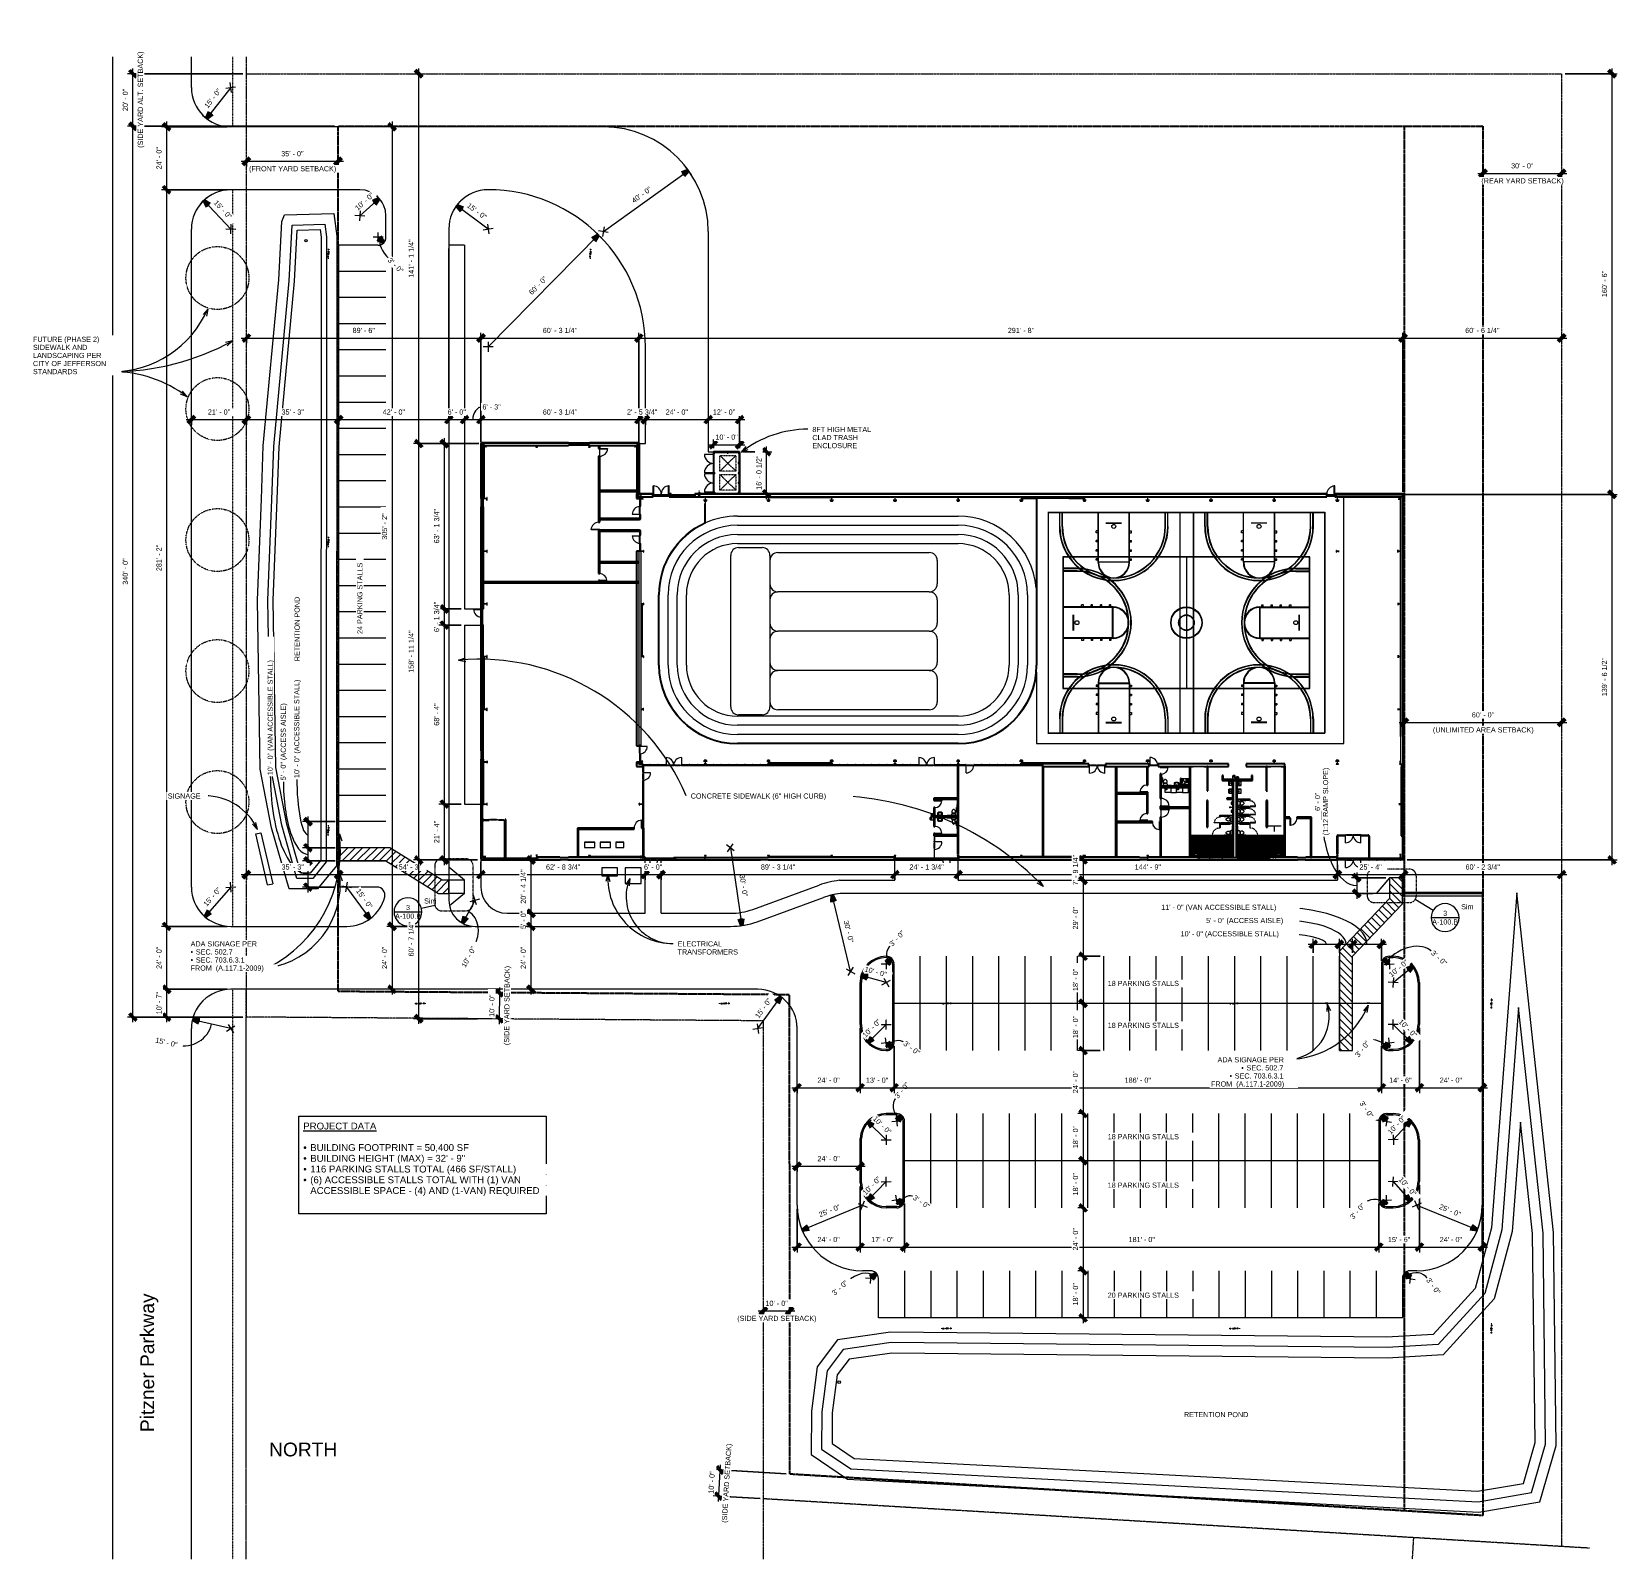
# Model space of a CAD drawing. Header units: inches. Extents: x 1 to 27263, y -26002 to 5769.
# Drawn here: x 20001 to 27263, y -26002 to -19005 of the extents above; entities outside this region: 1.
import ezdxf

# ---------------------------------------------------------------- set-up
doc = ezdxf.new("R2010")
doc.units = ezdxf.units.IN
doc.header["$MEASUREMENT"] = 0
for name, pattern in [('Center 1_4_', [0.53125, 0.25, -0.09375, 0.09375, -0.09375]), ('Dash', [0.25, 0.125, -0.125]), ('Dash Dot 3_16_', [0.3125, 0.1875, -0.0625, 0, -0.0625]), ('Dash_2_', [0.25, 0.125, -0.125]), ('Hidden', [0.28125, 0.1875, -0.09375]), ('Hidden 1_8_', [0.1875, 0.125, -0.0625])]:
    doc.linetypes.add(name, pattern=pattern)
for name, color, linetype, lineweight in [('A-ANNO-DIMS', 211, 'Continuous', 9), ('A-ANNO-DIMS-256', 211, 'Continuous', 9), ('A-ANNO-SYMB', 150, 'Continuous', 9), ('A-DETL', 90, 'Continuous', 9), ('A-DETL-GENF', 92, 'Continuous', 9), ('A-DETL-HDLN', 90, 'Hidden 1_8_', 9), ('A-DOOR', 31, 'Continuous', 9), ('A-DOOR-GLAZ', 31, 'Continuous', 15), ('A-FLOR', 192, 'Continuous', 9), ('A-FLOR-HRAL', 11, 'Continuous', 9), ('A-FLOR-OTLN', 90, 'Continuous', 9), ('A-FLOR-PATT', 8, 'Continuous', 9), ('A-GENM', 13, 'Continuous', 9), ('A-GLAZ-CURT', 52, 'Continuous', 9), ('A-GLAZ-CWMG', 51, 'Continuous', 9), ('A-PROP-SBCK', 71, 'Hidden', 25), ('A-WALL', 113, 'Continuous', 9), ('A-WALL-PATT', 111, 'Continuous', 25), ('BMP', 80, 'Continuous', 9), ('Conc', 7, 'Continuous', 9), ('E-ELEC-EQPM', 71, 'Continuous', 9), ('E-LITE-EQPM', 33, 'Continuous', 9), ('E-LITE-EQPM-HDLN', 30, 'Dash', 9), ('EOP-EX', 125, 'Continuous', 9), ('EOP-PR', 4, 'Continuous', 9), ('G-ANNO-TEXT', 231, 'Continuous', 9), ('I-WALL', 2, 'Continuous', 9), ('L-SITE-WALL', 31, 'Continuous', 9), ('P-SANR-FIXT', 6, 'Continuous', 9), ('PAINT', 190, 'Continuous', 9), ('PROP', 3, 'Center 1_4_', 9), ('Q-SPCQ', 91, 'Continuous', 9), ('Q-SPCQ-HDLN', 91, 'Dash', 9), ('S-BEAM', 12, 'Continuous', 9), ('S-COLS', 52, 'Continuous', 9)]:
    doc.layers.add(name, color=color, linetype=linetype, lineweight=lineweight)
doc.styles.add('Arial', font='arial.ttf', dxfattribs={"height": 62.946108})
doc.styles.add('Arial_1', font='arial.ttf', dxfattribs={"height": 23.60479})
doc.styles.add('Arial_2', font='arial.ttf', dxfattribs={"height": 31.473054})
doc.dimstyles.new('Arrow_-_3_32__Arial', dxfattribs={"dimscale": 12, "dimtxt": 24, "dimasz": 2.666667, "dimexe": 2, "dimexo": 0, "dimgap": 1.333333, "dimtad": 1, "dimjust": 3, "dimdec": 5, "dimrnd": 0.03125, "dimzin": 1, "dimdsep": 46, "dimlunit": 4, "dimtxsty": 'Arial_1', "dimblk1": 'OPEN30', "dimblk2": 'OPEN30', "dimsah": 1, "dimcen": 0.09, "dimazin": 0, "dimtfac": 1, "dimtdec": 4, "dimtix": 1, "dimtmove": 0, "dimatfit": 2, "dimfxl": 1, "dimtvp": 1, "dimtfill": 1, "dimfrac": 2, "dimtolj": 1, "dimtzin": 0, "dimarcsym": 2})
doc.dimstyles.new('Arrow_-_3_32__Arial_1', dxfattribs={"dimscale": 12, "dimtxt": 24, "dimasz": 2.666667, "dimexe": 2, "dimexo": 0, "dimgap": 1.333333, "dimtad": 1, "dimjust": 3, "dimdec": 5, "dimrnd": 0.03125, "dimzin": 1, "dimdsep": 46, "dimlunit": 4, "dimtxsty": 'Arial_1', "dimblk1": 'OPEN30', "dimblk2": 'OPEN30', "dimsah": 1, "dimcen": 0.09, "dimazin": 0, "dimtfac": 1, "dimtdec": 4, "dimtix": 1, "dimtmove": 0, "dimatfit": 2, "dimfxl": 1, "dimtvp": 1, "dimtfill": 1, "dimfrac": 2, "dimtolj": 1, "dimtzin": 0, "dimarcsym": 2})
doc.dimstyles.new('Linear_-_3_32__Arial', dxfattribs={"dimscale": 12, "dimtxt": 24, "dimasz": 2.666667, "dimexe": 2, "dimexo": 1.333333, "dimgap": 1.333333, "dimtad": 1, "dimrnd": 0.25, "dimzin": 1, "dimdsep": 46, "dimlunit": 4, "dimtxsty": 'Arial_1', "dimblk1": 'OBLIQUE', "dimblk2": 'OBLIQUE', "dimsah": 1, "dimcen": 0.09, "dimdle": 2, "dimazin": 0, "dimtfac": 1, "dimtdec": 4, "dimtix": 1, "dimtmove": 1, "dimatfit": 3, "dimfxl": 1, "dimtvp": 1, "dimtfill": 1, "dimfrac": 2, "dimtolj": 1, "dimtzin": 0, "dimarcsym": 2})
doc.dimstyles.new('Linear_-_3_32__Arial_1', dxfattribs={"dimscale": 12, "dimtxt": 24, "dimasz": 2.666667, "dimexe": 2, "dimexo": 1.333333, "dimgap": 1.333333, "dimtad": 1, "dimrnd": 0.25, "dimzin": 1, "dimdsep": 46, "dimlunit": 4, "dimtxsty": 'Arial_1', "dimblk1": 'OBLIQUE', "dimblk2": 'OBLIQUE', "dimsah": 1, "dimcen": 0.09, "dimdle": 2, "dimazin": 0, "dimtfac": 1, "dimtdec": 4, "dimtix": 1, "dimtmove": 0, "dimatfit": 3, "dimfxl": 1, "dimtvp": 1, "dimtfill": 1, "dimfrac": 2, "dimtolj": 1, "dimtzin": 0, "dimarcsym": 2})
pattern_1 = [(0, (0, 0), (81.92, 20.48), [3.379, -58.061, 3.379, -58.061, -327.68]), (0, (0, 0), (81.92, 20.48), [-122.88, 3.379, -119.501, 3.379, -58.061, -143.36]), (0, (0, 0), (81.92, 20.48), [-307.2, 3.379, -37.581, 3.379, -99.021]), (120, (30.72, 10.24), (-58.6962, 60.704801), [3.379, -58.061, 3.379, -58.061, -327.68]), (120, (30.72, 10.24), (-58.6962, 60.704801), [-122.88, 3.379, -119.501, 3.379, -58.061, -143.36]), (120, (30.72, 10.24), (-58.6962, 60.704801), [-307.2, 3.379, -37.581, 3.379, -99.021]), (240, (40.96, 51.2), (-23.2238, -81.184801), [3.379, -58.061, 3.379, -58.061, -327.68]), (240, (40.96, 51.2), (-23.2238, -81.184801), [-122.88, 3.379, -119.501, 3.379, -58.061, -143.36]), (240, (40.96, 51.2), (-23.2238, -81.184801), [-307.2, 3.379, -37.581, 3.379, -99.021])]
pattern_2 = [(296.565, (38.4, 23.04), (0.00014, 153.59998), [17.173, -326.287]), (33.69, (46.08, 7.68), (0.0002, 153.6001), [27.691, -526.122]), (33.69, (199.68, 7.68), (0.0002, 153.6001), [27.691, -526.122]), (33.69, (353.28, 7.68), (0.0002, 153.6001), [27.691, -526.122]), (116.565, (69.12, 23.04), (0.00014, 153.59998), [17.173, -326.287]), (213.69, (61.44, 38.4), (0.0002, 153.6001), [27.691, -526.122]), (213.69, (215.04, 38.4), (0.0002, 153.6001), [27.691, -526.122]), (213.69, (368.64, 38.4), (0.0002, 153.6001), [27.691, -526.122]), (26.565, (99.84, 23.04), (0.00014, 153.6), [34.346, -309.114]), (26.565, (253.44, 23.04), (0.00014, 153.6), [34.346, -309.114]), (270, (130.56, 38.4), (153.6, 9e-15), [15.36, -138.24]), (225, (130.56, 23.04), (-1e-14, 153.60056), [21.722, -195.501]), (135, (115.2, 7.68), (1e-14, 153.60056), [21.722, -195.501]), (288.435, (69.12, 69.12), (0.00018, 153.600364), [24.286, -461.44]), (18.435, (76.8, 46.08), (0.0002, 153.60036), [24.286, -461.44]), (18.435, (230.4, 46.08), (0.0002, 153.60036), [24.286, -461.44]), (18.435, (384, 46.08), (0.0002, 153.60036), [24.286, -461.44]), (135, (99.84, 53.76), (1e-14, 153.60056), [21.722, -195.501]), (180, (84.48, 69.12), (-2e-14, -153.6), [15.36, -138.24]), (251.565, (30.72, 107.52), (-0.00018, 153.600364), [24.286, -461.44]), (315, (23.04, 84.48), (-1e-14, 153.60056), [21.722, -195.501]), (71.565, (38.4, 69.12), (-0.00018, 153.600364), [24.286, -461.44]), (135, (46.08, 92.16), (1e-14, 153.60056), [21.722, -195.501]), (225, (92.16, 107.52), (-1e-14, 153.60056), [21.722, -195.501]), (123.69, (76.8, 92.16), (0.00018, 153.6001), [27.691, -526.122]), (123.69, (230.4, 92.16), (0.00018, 153.6001), [27.691, -526.122]), (26.565, (61.44, 115.2), (0.00014, 153.6), [17.173, -326.287]), (26.565, (215.04, 115.2), (0.00014, 153.6), [17.173, -326.287]), (315, (76.8, 122.88), (-1e-14, 153.60056), [21.722, -195.501]), (213.69, (145.92, 145.92), (0.0002, 153.6001), [27.691, -526.122]), (213.69, (299.52, 145.92), (0.0002, 153.6001), [27.691, -526.122]), (213.69, (453.12, 145.92), (0.0002, 153.6001), [27.691, -526.122]), (296.565, (122.88, 130.56), (0.00014, 153.59998), [17.173, -326.287]), (45, (130.56, 115.2), (1e-14, 153.60056), [21.722, -195.501]), (90, (145.92, 130.56), (-153.6, 9e-15), [15.36, -138.24]), (213.69, (76.8, 153.6), (0.0002, 153.6001), [27.691, -526.122]), (213.69, (230.4, 153.6), (0.0002, 153.6001), [27.691, -526.122]), (213.69, (384, 153.6), (0.0002, 153.6001), [27.691, -526.122]), (315, (53.76, 138.24), (-1e-14, 153.60056), [10.861, -206.362]), (26.565, (61.44, 130.56), (0.00014, 153.6), [17.173, -326.287]), (26.565, (215.04, 130.56), (0.00014, 153.6), [17.173, -326.287]), (90, (76.8, 138.24), (-153.6, 9e-15), [15.36, -138.24]), (333.435, (15.36, 145.92), (-0.00014, 153.6), [17.173, -326.287]), (333.435, (168.96, 145.92), (-0.00014, 153.6), [17.173, -326.287]), (243.435, (30.72, 138.24), (-0.00014, 153.59998), [17.173, -326.287]), (161.565, (23.04, 122.88), (-0.0002, 153.60036), [24.286, -461.44]), (161.565, (176.64, 122.88), (-0.0002, 153.60036), [24.286, -461.44]), (161.565, (330.24, 122.88), (-0.0002, 153.60036), [24.286, -461.44]), (45, (0, 130.56), (1e-14, 153.60056), [21.722, -195.501]), (26.565, (7.68, 0), (0.00014, 153.6), [17.173, -326.287]), (26.565, (161.28, 0), (0.00014, 153.6), [17.173, -326.287]), (116.565, (23.04, 7.68), (0.00014, 153.59998), [17.173, -326.287]), (206.565, (15.36, 23.04), (0.00014, 153.6), [17.173, -326.287]), (206.565, (168.96, 23.04), (0.00014, 153.6), [17.173, -326.287]), (296.565, (0, 15.36), (0.00014, 153.59998), [17.173, -326.287]), (14.036, (115.2, 69.12), (0.00017, 153.6), [31.665, -601.644]), (14.036, (268.8, 69.12), (0.0002, 153.6), [31.665, -601.644]), (14.036, (422.4, 69.12), (0.0002, 153.6), [31.665, -601.644]), (14.036, (576, 69.12), (0.0002, 153.6), [31.665, -601.644]), (135, (145.92, 76.8), (1e-14, 153.60056), [21.722, -195.501]), (198.435, (130.56, 92.16), (0.0002, 153.60036), [24.286, -461.44]), (198.435, (284.16, 92.16), (0.0002, 153.60036), [24.286, -461.44]), (198.435, (437.76, 92.16), (0.0002, 153.60036), [24.286, -461.44]), (296.565, (107.52, 84.48), (0.00014, 153.59998), [17.173, -326.287]), (333.435, (7.68, 46.08), (-0.00014, 153.6), [17.173, -326.287]), (333.435, (161.28, 46.08), (-0.00014, 153.6), [17.173, -326.287]), (45, (23.04, 38.4), (1e-14, 153.60056), [10.861, -206.362]), (116.565, (30.72, 46.08), (0.00014, 153.59998), [17.173, -326.287]), (225, (23.04, 61.44), (-1e-14, 153.60056), [21.722, -195.501])]
pattern_3 = [(45, (0, 0), (-25.342707, 25.342707), []), (45, (0, 38.4), (-25.342707, 25.342707), [])]
pattern_4 = [(161.57, (1.28, 1.28), (-10.24040374, -0.00056827), [0, -72.858, 8.09, 0]), (18.43, (-1.28, 1.28), (-10.24040374, 0.00056827), [0, -72.858, 8.09, 0]), (108.43, (1.28, 1.28), (5.1184649, -25.6019259), [24.282, -56.666]), (71.57, (-1.28, 1.28), (5.1184649, 25.6019259), [24.282, -56.666])]
pattern_5 = [(0, (0, 0), (0, 32), []), (90, (0, 0), (-32, 2e-15), [])]
pattern_6 = [(225, (25691.39, -22360.053), (25.342707, -25.342707), []), (225, (25691.39, -22398.453), (25.342707, -25.342707), [])]
pattern_7 = [(225, (25401.89, -22360.053), (25.342707, -25.342707), []), (225, (25401.89, -22398.453), (25.342707, -25.342707), [])]
pattern_8 = [(225, (24822.89, -22360.053), (25.342707, -25.342707), []), (225, (24822.89, -22398.453), (25.342707, -25.342707), [])]
pattern_9 = [(225, (24533.39, -22360.053), (25.342707, -25.342707), []), (225, (24533.39, -22398.453), (25.342707, -25.342707), [])]
pattern_10 = [(225, (24243.89, -22360.053), (25.342707, -25.342707), []), (225, (24243.89, -22398.453), (25.342707, -25.342707), [])]
pattern_11 = [(225, (23664.89, -22360.053), (25.342707, -25.342707), []), (225, (23664.89, -22398.453), (25.342707, -25.342707), [])]
pattern_12 = [(225, (23375.39, -22360.053), (25.342707, -25.342707), []), (225, (23375.39, -22398.453), (25.342707, -25.342707), [])]

msp = doc.modelspace()

# ---------------------------------------------------------------- texts
at = {"layer": 'A-ANNO-SYMB', "line_spacing_factor": 0.938532, "style": 'Arial_1'}
for s, insert, char_height, width, attachment_point in [('Sim', (26548.043296, -23001.30933), 23.6047904, 67.392, 1), ('A-100.B', (26474.513682, -23070.864326), 23.6047904, 141.984, 2), ('3', (26474.513682, -23031.178023), 23.60479, 21.888, 2)]:
    msp.add_mtext(s, dxfattribs=dict(at, insert=insert, char_height=char_height, width=width, attachment_point=attachment_point))
at = {"layer": 'G-ANNO-TEXT', "color": 145, "insert": (21204.285134, -21888.314051), "char_height": 23.60479042, "width": 350.496, "attachment_point": 1, "rotation": 90, "line_spacing_factor": 0.938532, "style": 'Arial_1', "bg_fill": 3, "box_fill_scale": 1.25, "bg_fill_color": 0, "bg_fill_transparency": 0}
msp.add_mtext('RETENTION POND', dxfattribs=at)
at = {"layer": 'G-ANNO-TEXT', "color": 145, "insert": (20498.380252, -25419.043488), "char_height": 62.94610778, "width": 751.104, "attachment_point": 1, "rotation": 90, "line_spacing_factor": 0.938532, "style": 'Arial'}
msp.add_mtext('Pitzner Parkway\\P', dxfattribs=at)
at = {"layer": 'G-ANNO-TEXT', "color": 145, "insert": (25278.281967, -25327.022216), "char_height": 23.60479042, "width": 350.496, "attachment_point": 1, "line_spacing_factor": 0.938532, "style": 'Arial_1', "bg_fill": 3, "box_fill_scale": 1.25, "bg_fill_color": 0, "bg_fill_transparency": 0}
msp.add_mtext('RETENTION POND', dxfattribs=at)
at = {"layer": 'G-ANNO-TEXT', "color": 145, "insert": (21087.772705, -25467.316106), "char_height": 62.9461078, "width": 370.944, "attachment_point": 1, "line_spacing_factor": 0.938532, "style": 'Arial'}
msp.add_mtext('NORTH', dxfattribs=at)

# ---------------------------------------------------------------- blocks, each defined once
blk = doc.blocks.new('Toilet-Domestic-3D - Toilet-Domestic-3D-3240-Site Plan - Phase 1')
at = {"layer": 'P-SANR-FIXT', "color": 7}
for p, q in [((-10, 18), (-10, 19.5)), ((-10, 11.7), (-10, 16.5)), ((-7.4, 1), (-7.5, 0)), ((-7.5, 0), (-7.3, -2)), ((-7.2, 2), (-7.4, 1)), ((-7, 3), (-7.2, 2)), ((-6.4, 4), (-7, 3)), ((-5.2, 5), (-6.4, 4)), ((6.2, 8), (-6.3, 8)), ((-4.9, 8), (-5.2, 5)), ((-3.8, 5.5), (-5.2, 5)), ((-1, 6), (-3.8, 5.5)), ((1, 6), (-1, 6)), ((3.8, 5.5), (1, 6)), ((5.2, 5), (3.8, 5.5)), ((4.9, 8), (5.2, 5)), ((6.4, 4), (5.2, 5)), ((7, 3), (6.4, 4)), ((7.2, 2), (7, 3)), ((7.4, 1), (7.2, 2)), ((7.3, -2), (7.5, 0)), ((7.5, 0), (7.4, 1)), ((10, 19.5), (10, 18)), ((10, 16.5), (10, 11.7)), ((-7.3, -2), (-6.8, -4)), ((-6.8, -4), (-6.1, -6)), ((-6.1, -6), (-5.1, -8)), ((-5.1, -8), (-3.7, -10)), ((-3.7, -10), (-2.7, -11)), ((-2.7, -11), (-1.9, -11.5)), ((-1.9, -11.5), (-0.5, -12)), ((-0.5, -12), (0.5, -12)), ((0.5, -12), (1.9, -11.5)), ((1.9, -11.5), (2.7, -11)), ((2.7, -11), (3.7, -10)), ((3.7, -10), (5.1, -8)), ((5.1, -8), (6.1, -6)), ((6.1, -6), (6.8, -4)), ((6.8, -4), (7.3, -2))]:
    blk.add_line(p, q, dxfattribs=at)
for centre, start, end in [((-6.3, 11.7), 180, 270), ((6.2, 11.7), 270, 360)]:
    blk.add_arc(centre, 3.73, start, end, dxfattribs=at)
blk = doc.blocks.new('Sink-Bathroom-Kohler-Pinoir-2035-8 - Vitreous_China-0-White-3242-Site Plan - Phase 1')
at = {"layer": 'P-SANR-FIXT', "color": 7}
for p, q in [((24149.9, -22603), (24149.9, -22603.5)), ((24150.2, -22603.5), (24150.2, -22603)), ((24150.6, -22603), (24150.6, -22603.5)), ((24150.6, -22603.3), (24161, -22603.3)), ((24161, -22603.5), (24150.6, -22603.5)), ((24161, -22603.3), (24171.5, -22603.3)), ((24171.5, -22603.5), (24161, -22603.5)), ((24171.5, -22603.5), (24171.5, -22603)), ((24171.9, -22603), (24171.9, -22603.5)), ((24172.2, -22603.5), (24172.2, -22603))]:
    blk.add_line(p, q, dxfattribs=at)
for centre, radius, start, end in [((24256.3, -22610.5), 106.6, 176.2165, 183.78169), ((24151.5, -22617.6), 1.54, 179.96548, 246.03955), ((24256.3, -22610.5), 106.3, 176.21195, 183.78649), ((24151.5, -22617.6), 1.29, 179.60353, 246.01235), ((24256.3, -22610.5), 105.9, 176.20455, 183.79545), ((24151.5, -22617.6), 0.875, 178.70728, 245.94466), ((24161, -22595.7), 25.4, 246.32584, 293.66977), ((24161, -22595.7), 25.2, 246.32735, 293.66977), ((24161, -22595.7), 24.7, 246.33023, 293.66977), ((24156.5, -22613), 4.9, 129.36336, 236.44856), ((24156.5, -22613), 4.26, 129.57747, 236.64415), ((24161, -22619.6), 12.8, 53.57252, 126.42748), ((24161, -22619.6), 12.2, 53.65076, 126.34924), ((24161, -22607.3), 12.2, 233.76827, 306.23173), ((24161, -22607.3), 11.6, 233.69309, 306.30691), ((24157.1, -22605.3), 0.692, 0, 180), ((24157.1, -22605.3), 0.692, 180, 0), ((24161, -22609.4), 0.934, 0, 180), ((24161, -22609.4), 0.934, 180, 0), ((24161, -22605.3), 0.69, 0, 180), ((24161, -22605.3), 0.69, 180, 0), ((24165, -22605.3), 0.69, 0, 180), ((24165, -22605.3), 0.69, 180, 0), ((24165.6, -22613), 4.26, 303.35585, 50.42253), ((24165.6, -22613), 4.9, 303.55144, 50.63664), ((24170.6, -22617.6), 0.862, 293.66977, 1.92173), ((24170.6, -22617.6), 1.28, 293.66977, 0.90352), ((24170.6, -22617.6), 1.53, 293.66977, 0.49426), ((24065.8, -22610.5), 105.9, 356.20455, 3.79545), ((24065.8, -22610.5), 106.3, 356.21461, 3.78805), ((24065.8, -22610.5), 106.6, 356.21998, 3.7835)]:
    blk.add_arc(centre, radius, start, end, dxfattribs=at)
blk = doc.blocks.new('Drinking_Fountain-Haws_Corporation-Wall_Mounted_1119 - 1119-11062-Site Plan - Phase 1')
at = {"layer": 'P-SANR-FIXT', "color": 7}
for p, q in [((43.1, 4.7), (11.1, 4.7)), ((11.1, 4.7), (11.1, 4.2)), ((13.1, 19.5), (13.1, 4.7)), ((25.1, 4.7), (25.1, 19.5)), ((29.1, 13.7), (29.1, 4.7)), ((41.1, 4.7), (41.1, 13.7)), ((43.1, 4.2), (43.1, 4.7))]:
    blk.add_line(p, q, dxfattribs=at)
for centre, radius in [((19.1, 16.7), 1.13), ((22.9, 20.5), 0.625), ((35.1, 10.9), 1.13), ((38.9, 14.8), 0.625)]:
    blk.add_circle(centre, radius, dxfattribs=at)
for centre, radius, start, end in [((16.1, 19.5), 3, 97.57756, 180), ((19.1, -3.1), 25.8, 82.42244, 97.57756), ((22.1, 19.5), 3, 360, 82.42244), ((32.1, 13.7), 3, 97.57756, 180), ((35.1, -8.8), 25.7, 82.42244, 97.57756), ((38.1, 13.7), 3, 360, 82.42244)]:
    blk.add_arc(centre, radius, start, end, dxfattribs=at)
for centre, ratio in [((19.1, 17.8), 0.786373), ((35.1, 12.1), 0.786365)]:
    blk.add_ellipse(centre, major_axis=(-5.25, 0), ratio=ratio, dxfattribs=at)
blk = doc.blocks.new('Toilet-Domestic-3D - Toilet-Domestic-3D-V36-Site Plan - Phase 1')
at = {"layer": 'P-SANR-FIXT', "color": 7}
for p, q in [((-10, 19.5), (10, 19.5)), ((-10, 18.1), (-10, 19.5)), ((-10, 11.7), (-10, 16.6)), ((-7.4, 1), (-7.5, 0)), ((-7.5, 0), (-7.3, -2)), ((-7.2, 2), (-7.4, 1)), ((-7, 3), (-7.2, 2)), ((-6.4, 4), (-7, 3)), ((-5.2, 5), (-6.4, 4)), ((6.2, 8), (-6.3, 8)), ((-4.9, 8), (-5.2, 5)), ((-3.8, 5.5), (-5.2, 5)), ((-1, 6), (-3.8, 5.5)), ((1, 6), (-1, 6)), ((3.8, 5.5), (1, 6)), ((5.2, 5), (3.8, 5.5)), ((4.9, 8), (5.2, 5)), ((6.4, 4), (5.2, 5)), ((7, 3), (6.4, 4)), ((7.2, 2), (7, 3)), ((7.4, 1), (7.2, 2)), ((7.3, -2), (7.5, 0)), ((7.5, 0), (7.4, 1)), ((10, 19.5), (10, 18.1)), ((10, 16.6), (10, 11.7)), ((-7.3, -2), (-6.8, -4)), ((-6.8, -4), (-6.1, -6)), ((-6.1, -6), (-5.1, -8)), ((-5.1, -8), (-3.7, -10)), ((-3.7, -10), (-2.7, -11)), ((-2.7, -11), (-1.9, -11.5)), ((-1.9, -11.5), (-0.5, -12)), ((-0.5, -12), (0.5, -12)), ((0.5, -12), (1.9, -11.5)), ((1.9, -11.5), (2.7, -11)), ((2.7, -11), (3.7, -10)), ((3.7, -10), (5.1, -8)), ((5.1, -8), (6.1, -6)), ((6.1, -6), (6.8, -4)), ((6.8, -4), (7.3, -2))]:
    blk.add_line(p, q, dxfattribs=at)
for centre, start, end in [((-6.3, 11.7), 180, 270), ((6.2, 11.7), 270, 360)]:
    blk.add_arc(centre, 3.73, start, end, dxfattribs=at)
blk = doc.blocks.new('Toilet-Domestic-3D - Toilet-Domestic-3D-V37-Site Plan - Phase 1')
at = {"layer": 'P-SANR-FIXT', "color": 7}
for p, q in [((-10, 19.5), (10, 19.5)), ((-10, 18.1), (-10, 19.5)), ((-10, 11.7), (-10, 16.6)), ((-7.4, 1), (-7.5, 0)), ((-7.5, 0), (-7.3, -2)), ((-7.2, 2), (-7.4, 1)), ((-7, 3), (-7.2, 2)), ((-6.4, 4), (-7, 3)), ((-5.2, 5), (-6.4, 4)), ((6.2, 8), (-6.3, 8)), ((-4.9, 8), (-5.2, 5)), ((-3.8, 5.5), (-5.2, 5)), ((-1, 6), (-3.8, 5.5)), ((1, 6), (-1, 6)), ((3.8, 5.5), (1, 6)), ((5.2, 5), (3.8, 5.5)), ((4.9, 8), (5.2, 5)), ((6.4, 4), (5.2, 5)), ((7, 3), (6.4, 4)), ((7.2, 2), (7, 3)), ((7.4, 1), (7.2, 2)), ((7.3, -2), (7.5, 0)), ((7.5, 0), (7.4, 1)), ((10, 19.5), (10, 18.1)), ((10, 16.6), (10, 11.7)), ((-7.3, -2), (-6.8, -4)), ((-6.8, -4), (-6.1, -6)), ((-6.1, -6), (-5.1, -8)), ((-5.1, -8), (-3.7, -10)), ((-3.7, -10), (-2.7, -11)), ((-2.7, -11), (-1.9, -11.5)), ((-1.9, -11.5), (-0.5, -12)), ((-0.5, -12), (0.5, -12)), ((0.5, -12), (1.9, -11.5)), ((1.9, -11.5), (2.7, -11)), ((2.7, -11), (3.7, -10)), ((3.7, -10), (5.1, -8)), ((5.1, -8), (6.1, -6)), ((6.1, -6), (6.8, -4)), ((6.8, -4), (7.3, -2))]:
    blk.add_line(p, q, dxfattribs=at)
for centre, start, end in [((-6.3, 11.7), 180, 270), ((6.2, 11.7), 270, 360)]:
    blk.add_arc(centre, 3.73, start, end, dxfattribs=at)
blk = doc.blocks.new('Toilet-Domestic-3D - Toilet-Domestic-3D-V38-Site Plan - Phase 1')
at = {"layer": 'P-SANR-FIXT', "color": 7}
for p, q in [((-10, 19.5), (10, 19.5)), ((-10, 18), (-10, 19.5)), ((-10, 11.7), (-10, 16.5)), ((-7.4, 1), (-7.5, 0)), ((-7.5, 0), (-7.3, -2)), ((-7.2, 2), (-7.4, 1)), ((-7, 3), (-7.2, 2)), ((-6.4, 4), (-7, 3)), ((-5.2, 5), (-6.4, 4)), ((6.2, 8), (-6.3, 8)), ((-4.9, 8), (-5.2, 5)), ((-3.8, 5.5), (-5.2, 5)), ((-1, 6), (-3.8, 5.5)), ((1, 6), (-1, 6)), ((3.8, 5.5), (1, 6)), ((5.2, 5), (3.8, 5.5)), ((4.9, 8), (5.2, 5)), ((6.4, 4), (5.2, 5)), ((7, 3), (6.4, 4)), ((7.2, 2), (7, 3)), ((7.4, 1), (7.2, 2)), ((7.3, -2), (7.5, 0)), ((7.5, 0), (7.4, 1)), ((10, 19.5), (10, 18)), ((10, 16.5), (10, 11.7)), ((-7.3, -2), (-6.8, -4)), ((-6.8, -4), (-6.1, -6)), ((-6.1, -6), (-5.1, -8)), ((-5.1, -8), (-3.7, -10)), ((-3.7, -10), (-2.7, -11)), ((-2.7, -11), (-1.9, -11.5)), ((-1.9, -11.5), (-0.5, -12)), ((-0.5, -12), (0.5, -12)), ((0.5, -12), (1.9, -11.5)), ((1.9, -11.5), (2.7, -11)), ((2.7, -11), (3.7, -10)), ((3.7, -10), (5.1, -8)), ((5.1, -8), (6.1, -6)), ((6.1, -6), (6.8, -4)), ((6.8, -4), (7.3, -2))]:
    blk.add_line(p, q, dxfattribs=at)
for centre, start, end in [((-6.3, 11.7), 180, 270), ((6.2, 11.7), 270, 360)]:
    blk.add_arc(centre, 3.73, start, end, dxfattribs=at)
blk = doc.blocks.new('Toilet-Domestic-3D - Toilet-Domestic-3D-11065-Site Plan - Phase 1')
at = {"layer": 'P-SANR-FIXT', "color": 7}
for p, q in [((-7.5, 0), (-7.3, 2)), ((-7.3, 2), (-6.8, 4)), ((-6.8, 4), (-6.1, 6)), ((-6.1, 6), (-5.1, 8)), ((-5.1, 8), (-3.7, 10)), ((-3.7, 10), (-2.7, 11)), ((-2.7, 11), (-1.9, 11.5)), ((-1.9, 11.5), (-0.5, 12)), ((-0.5, 12), (0.5, 12)), ((0.5, 12), (1.9, 11.5)), ((1.9, 11.5), (2.7, 11)), ((2.7, 11), (3.7, 10)), ((3.7, 10), (5.1, 8)), ((5.1, 8), (6.1, 6)), ((6.1, 6), (6.8, 4)), ((6.8, 4), (7.3, 2)), ((7.3, 2), (7.5, 0)), ((-10, -11.7), (-10, -15.6)), ((-10, -17.1), (-10, -18.6)), ((-7.4, -1), (-7.5, 0)), ((-7.2, -2), (-7.4, -1)), ((-7, -3), (-7.2, -2)), ((-6.4, -4), (-7, -3)), ((-5.2, -5), (-6.4, -4)), ((6.2, -8), (-6.3, -8)), ((-3.8, -5.5), (-5.2, -5)), ((-4.9, -8), (-5.2, -5)), ((-1, -6), (-3.8, -5.5)), ((1, -6), (-1, -6)), ((3.8, -5.5), (1, -6)), ((5.2, -5), (3.8, -5.5)), ((4.9, -8), (5.2, -5)), ((6.4, -4), (5.2, -5)), ((7, -3), (6.4, -4)), ((7.2, -2), (7, -3)), ((7.4, -1), (7.2, -2)), ((7.5, 0), (7.4, -1)), ((10, -15.6), (10, -11.7)), ((10, -18.6), (10, -17.1))]:
    blk.add_line(p, q, dxfattribs=at)
for centre, start, end in [((-6.3, -11.7), 90, 180), ((6.2, -11.7), 0, 90)]:
    blk.add_arc(centre, 3.73, start, end, dxfattribs=at)
blk = doc.blocks.new('Toilet-Domestic-3D - Toilet-Domestic-3D-V39-Site Plan - Phase 1')
at = {"layer": 'P-SANR-FIXT', "color": 7}
for p, q in [((-7.5, 0), (-7.3, 2)), ((-7.3, 2), (-6.8, 4)), ((-6.8, 4), (-6.1, 6)), ((-6.1, 6), (-5.1, 8)), ((-5.1, 8), (-3.7, 10)), ((-3.7, 10), (-2.7, 11)), ((-2.7, 11), (-1.9, 11.5)), ((-1.9, 11.5), (-0.5, 12)), ((-0.5, 12), (0.5, 12)), ((0.5, 12), (1.9, 11.5)), ((1.9, 11.5), (2.7, 11)), ((2.7, 11), (3.7, 10)), ((3.7, 10), (5.1, 8)), ((5.1, 8), (6.1, 6)), ((6.1, 6), (6.8, 4)), ((6.8, 4), (7.3, 2)), ((7.3, 2), (7.5, 0)), ((-10, -11.7), (-10, -15.6)), ((-10, -17.1), (-10, -18.6)), ((-7.4, -1), (-7.5, 0)), ((-7.2, -2), (-7.4, -1)), ((-7, -3), (-7.2, -2)), ((-6.4, -4), (-7, -3)), ((-5.2, -5), (-6.4, -4)), ((6.2, -8), (-6.3, -8)), ((-3.8, -5.5), (-5.2, -5)), ((-4.9, -8), (-5.2, -5)), ((-1, -6), (-3.8, -5.5)), ((1, -6), (-1, -6)), ((3.8, -5.5), (1, -6)), ((5.2, -5), (3.8, -5.5)), ((4.9, -8), (5.2, -5)), ((6.4, -4), (5.2, -5)), ((7, -3), (6.4, -4)), ((7.2, -2), (7, -3)), ((7.4, -1), (7.2, -2)), ((7.5, 0), (7.4, -1)), ((10, -15.6), (10, -11.7)), ((10, -18.6), (10, -17.1))]:
    blk.add_line(p, q, dxfattribs=at)
for centre, start, end in [((-6.3, -11.7), 90, 180), ((6.2, -11.7), 0, 90)]:
    blk.add_arc(centre, 3.73, start, end, dxfattribs=at)
blk = doc.blocks.new('Urinal-Wall-3D - Urinal-Wall-3D-23375-Site Plan - Phase 1')
at = {"layer": 'P-SANR-FIXT', "color": 7}
for p, q in [((-11.3, 2.1), (-11.3, 6.1)), ((-11.3, 6.1), (-10.3, 6.1)), ((-10.3, 2.1), (-11.3, 2.1)), ((-10.3, 6.1), (-10.3, 2.1)), ((1.7, 3.9), (-10.3, 3.9)), ((-10.3, 3.9), (-10.3, 2.1)), ((-10.3, 2.1), (1.7, 2.1)), ((2.7, 6.1), (1.7, 6.1)), ((1.7, 6.1), (1.7, 2.1)), ((1.7, 2.1), (1.7, 3.9)), ((1.7, 2.1), (2.7, 2.1)), ((2.7, 2.1), (2.7, 6.1))]:
    blk.add_line(p, q, dxfattribs=at)
blk.add_arc((-4.3, 2.5), 7, 31.00272, 148.99728, dxfattribs=at)
blk = doc.blocks.new('Toilet-Domestic-3D - Toilet-Domestic-3D-V40-Site Plan - Phase 1')
at = {"layer": 'P-SANR-FIXT', "color": 7}
for p, q in [((-7.5, 0), (-7.3, 2)), ((-7.3, 2), (-6.8, 4)), ((-6.8, 4), (-6.1, 6)), ((-6.1, 6), (-5.1, 8)), ((-5.1, 8), (-3.7, 10)), ((-3.7, 10), (-2.7, 11)), ((-2.7, 11), (-1.9, 11.5)), ((-1.9, 11.5), (-0.5, 12)), ((-0.5, 12), (0.5, 12)), ((0.5, 12), (1.9, 11.5)), ((1.9, 11.5), (2.7, 11)), ((2.7, 11), (3.7, 10)), ((3.7, 10), (5.1, 8)), ((5.1, 8), (6.1, 6)), ((6.1, 6), (6.8, 4)), ((6.8, 4), (7.3, 2)), ((7.3, 2), (7.5, 0)), ((-10, -11.7), (-10, -16.5)), ((-10, -18), (-10, -19.5)), ((-7.4, -1), (-7.5, 0)), ((-7.2, -2), (-7.4, -1)), ((-7, -3), (-7.2, -2)), ((-6.4, -4), (-7, -3)), ((-5.2, -5), (-6.4, -4)), ((6.2, -8), (-6.3, -8)), ((-3.8, -5.5), (-5.2, -5)), ((-4.9, -8), (-5.2, -5)), ((-1, -6), (-3.8, -5.5)), ((1, -6), (-1, -6)), ((3.8, -5.5), (1, -6)), ((5.2, -5), (3.8, -5.5)), ((4.9, -8), (5.2, -5)), ((6.4, -4), (5.2, -5)), ((7, -3), (6.4, -4)), ((7.2, -2), (7, -3)), ((7.4, -1), (7.2, -2)), ((7.5, 0), (7.4, -1)), ((10, -16.5), (10, -11.7)), ((10, -19.5), (10, -18))]:
    blk.add_line(p, q, dxfattribs=at)
for centre, start, end in [((-6.3, -11.7), 90, 180), ((6.2, -11.7), 0, 90)]:
    blk.add_arc(centre, 3.73, start, end, dxfattribs=at)
blk = doc.blocks.new('Sink-Bathroom-Kohler-Pinoir-2035-8 - Vitreous_China-0-White-11071-Site Plan - Phase 1')
at = {"layer": 'P-SANR-FIXT', "color": 7}
for p, q in [((24149.9, -22598.2), (24149.9, -22597.7)), ((24150.2, -22597.7), (24150.2, -22598.2)), ((24150.6, -22598.2), (24150.6, -22597.7)), ((24161, -22597.7), (24150.6, -22597.7)), ((24150.6, -22597.9), (24161, -22597.9)), ((24171.5, -22597.7), (24161, -22597.7)), ((24161, -22597.9), (24171.5, -22597.9)), ((24171.5, -22597.7), (24171.5, -22598.2)), ((24171.9, -22598.2), (24171.9, -22597.7)), ((24172.2, -22597.7), (24172.2, -22598.2))]:
    blk.add_line(p, q, dxfattribs=at)
for centre, radius, start, end in [((24256.3, -22590.7), 106.6, 176.21831, 183.7835), ((24151.5, -22583.7), 1.54, 113.96045, 180.03452), ((24256.3, -22590.7), 106.3, 176.21351, 183.78805), ((24151.5, -22583.7), 1.29, 113.98765, 180.39647), ((24256.3, -22590.7), 105.9, 176.20455, 183.79545), ((24151.5, -22583.7), 0.875, 114.05534, 181.29272), ((24161, -22605.5), 25.4, 66.33023, 113.67416), ((24161, -22605.5), 25.2, 66.33023, 113.67265), ((24161, -22605.5), 24.7, 66.33023, 113.66977), ((24156.5, -22588.2), 4.9, 123.55144, 230.63664), ((24156.5, -22588.2), 4.26, 123.35585, 230.42253), ((24161, -22594), 12.2, 53.76827, 126.23173), ((24161, -22594), 11.6, 53.69309, 126.30691), ((24165.6, -22588.2), 4.26, 309.57747, 56.64415), ((24165.6, -22588.2), 4.9, 309.36336, 56.44856), ((24170.6, -22583.7), 0.862, 358.07827, 66.33023), ((24170.6, -22583.7), 1.28, 359.09648, 66.33023), ((24170.6, -22583.7), 1.53, 359.50574, 66.33023), ((24065.8, -22590.7), 105.9, 356.20455, 3.79545), ((24065.8, -22590.7), 106.3, 356.21195, 3.78539), ((24065.8, -22590.7), 106.6, 356.2165, 3.78002), ((24161, -22581.7), 12.8, 233.57252, 306.42748), ((24161, -22581.7), 12.2, 233.65076, 306.34924), ((24157.1, -22595.9), 0.692, 0, 180), ((24157.1, -22595.9), 0.692, 180, 0), ((24161, -22591.9), 0.934, 0, 180), ((24161, -22591.9), 0.934, 180, 0), ((24161, -22595.9), 0.69, 0, 180), ((24161, -22595.9), 0.69, 180, 0), ((24165, -22595.9), 0.69, 0, 180), ((24165, -22595.9), 0.69, 180, 0)]:
    blk.add_arc(centre, radius, start, end, dxfattribs=at)
blk = doc.blocks.new('817_Grab_Bars - 8170-001420-25752-Site Plan - Phase 1')
at = {"layer": 'Q-SPCQ', "color": 7}
for p, q in [((25446, -22691), (25446, -22691.3)), ((25446.2, -22691), (25447.5, -22691)), ((25447.5, -22691.3), (25446.2, -22691.3)), ((25446.8, -22690.3), (25446.8, -22691)), ((25447.5, -22691), (25448.9, -22691)), ((25448.9, -22691.3), (25447.5, -22691.3)), ((25448.3, -22691), (25448.3, -22690.3)), ((25488.3, -22688.3), (25448.8, -22688.3)), ((25448.8, -22689.8), (25462, -22689.8)), ((25449.1, -22691.3), (25449.1, -22691)), ((25462.3, -22689.8), (25462.5, -22689.8)), ((25462.7, -22689.8), (25462.9, -22689.8)), ((25463.1, -22689.8), (25488.3, -22689.8)), ((25488, -22691), (25488, -22691.3)), ((25488.2, -22691), (25489.5, -22691)), ((25489.5, -22691.3), (25488.2, -22691.3)), ((25488.8, -22690.3), (25488.8, -22691)), ((25489.5, -22691), (25490.9, -22691)), ((25490.9, -22691.3), (25489.5, -22691.3)), ((25490.3, -22691), (25490.3, -22690.3)), ((25491.1, -22691.3), (25491.1, -22691))]:
    blk.add_line(p, q, dxfattribs=at)
at = {"layer": 'Q-SPCQ', "color": 7, "flags": 128}
for points in [[(25448.8, -22688.3), (25447.8, -22688.5), (25447.1, -22689.2), (25446.8, -22690.2), (25446.8, -22690.3)], [(25448.3, -22690.3), (25448.5, -22689.9), (25448.8, -22689.8)], [(25490.3, -22690.3), (25490, -22689.3), (25489.3, -22688.6), (25488.4, -22688.3), (25488.3, -22688.3)], [(25488.3, -22689.8), (25488.7, -22690), (25488.8, -22690.3)]]:
    blk.add_lwpolyline(points, dxfattribs=at)
blk = doc.blocks.new('817_Grab_Bars - 8170-001420-V41-Site Plan - Phase 1')
at = {"layer": 'Q-SPCQ', "color": 7}
for p, q in [((25532.5, -22691), (25532.5, -22691.3)), ((25532.7, -22691), (25534, -22691)), ((25534, -22691.3), (25532.7, -22691.3)), ((25533.3, -22690.3), (25533.3, -22691)), ((25534, -22691), (25535.4, -22691)), ((25535.4, -22691.3), (25534, -22691.3)), ((25534.8, -22691), (25534.8, -22690.3)), ((25574.8, -22688.3), (25535.3, -22688.3)), ((25535.3, -22689.8), (25560.5, -22689.8)), ((25535.6, -22691.3), (25535.6, -22691)), ((25560.8, -22689.8), (25561, -22689.8)), ((25561.2, -22689.8), (25561.4, -22689.8)), ((25561.6, -22689.8), (25574.8, -22689.8)), ((25574.5, -22691), (25574.5, -22691.3)), ((25574.7, -22691), (25576, -22691)), ((25576, -22691.3), (25574.7, -22691.3)), ((25575.3, -22690.3), (25575.3, -22691)), ((25576, -22691), (25577.4, -22691)), ((25577.4, -22691.3), (25576, -22691.3)), ((25576.8, -22691), (25576.8, -22690.3)), ((25577.6, -22691.3), (25577.6, -22691))]:
    blk.add_line(p, q, dxfattribs=at)
at = {"layer": 'Q-SPCQ', "color": 7, "flags": 128}
for points in [[(25535.3, -22688.3), (25534.3, -22688.5), (25533.6, -22689.2), (25533.3, -22690.2), (25533.3, -22690.3)], [(25534.8, -22690.3), (25535, -22689.9), (25535.3, -22689.8)], [(25576.8, -22690.3), (25576.5, -22689.3), (25575.8, -22688.6), (25574.9, -22688.3), (25574.8, -22688.3)], [(25574.8, -22689.8), (25575.2, -22690), (25575.3, -22690.3)]]:
    blk.add_lwpolyline(points, dxfattribs=at)
blk = doc.blocks.new('Dispenser-Toilet_Tissue-Frost_Products_LTD_-Jumbo-169 - Steel-Brushed-Stainless_Steel-39538-Site Plan - Phase 1')
at = {"layer": 'Q-SPCQ', "color": 10, "lineweight": 13}
for p, q in [((25483, -22685.6), (25462.5, -22685.6)), ((25462.5, -22685.6), (25462.5, -22686.4)), ((25462.5, -22686.4), (25462.6, -22686.4)), ((25462.5, -22686.5), (25483, -22686.5)), ((25462.5, -22686.5), (25462.5, -22688.3)), ((25483, -22686.4), (25462.6, -22686.4)), ((25462.6, -22686.4), (25483, -22686.4)), ((25462.6, -22686.4), (25462.6, -22686.4)), ((25464, -22685.4), (25462.7, -22685.4)), ((25463.9, -22691.3), (25483, -22691.3)), ((25481.5, -22685.4), (25464, -22685.4)), ((25466.4, -22685.3), (25464.2, -22685.3)), ((25467.8, -22685.4), (25466.5, -22685.4)), ((25477.5, -22685.3), (25468, -22685.3)), ((25472.8, -22687.1), (25472.7, -22687.1)), ((25472.7, -22687.1), (25472.7, -22687.4)), ((25472.7, -22687.4), (25472.8, -22687.4)), ((25472.8, -22687.4), (25472.8, -22687.1)), ((25479, -22685.4), (25477.7, -22685.4)), ((25481.3, -22685.3), (25479.2, -22685.3)), ((25482.9, -22685.4), (25481.5, -22685.4)), ((25483, -22686.4), (25483, -22685.6)), ((25483, -22686.4), (25483, -22686.4)), ((25483, -22686.4), (25483, -22686.4)), ((25483, -22688.3), (25483, -22686.5)), ((25483, -22691.3), (25483, -22689.8))]:
    blk.add_line(p, q, dxfattribs=at)
for radius in [0.438, 0.358]:
    blk.add_circle((25472.8, -22687.2), radius, dxfattribs=at)
for centre, radius, start, end in [((25462.7, -22685.6), 0.16, 90, 180), ((25462.6, -22686.5), 0.06, 90, 180), ((25464.2, -22685.5), 0.18, 90, 153.6122), ((25465.7, -22685.5), 0.118, 100.8116, 172.35689), ((25465.7, -22685.5), 0.151, 19.63407, 87.32096), ((25465.8, -22685.5), 0.151, 19.63407, 86.83311), ((25465.8, -22685.5), 0.18, 26.3878, 90), ((25466.3, -22685.5), 0.119, 100.04014, 171.51951), ((25466.3, -22685.5), 0.151, 19.63407, 87.32096), ((25466.4, -22685.5), 0.151, 19.63407, 87.32096), ((25466.4, -22685.5), 0.18, 26.3878, 90), ((25468, -22685.6), 0.22, 90, 146.94427), ((25477.5, -22685.6), 0.22, 33.05573, 90), ((25479.2, -22685.5), 0.151, 92.67904, 160.36593), ((25479.2, -22685.5), 0.151, 92.67904, 160.36593), ((25479.2, -22685.5), 0.18, 90, 153.6122), ((25479.2, -22685.5), 0.119, 8.48049, 79.95986), ((25479.8, -22685.5), 0.18, 90, 153.60843), ((25479.8, -22685.5), 0.151, 93.16673, 160.37261), ((25479.8, -22685.5), 0.151, 92.67904, 160.36528), ((25479.8, -22685.5), 0.118, 7.64311, 79.1884), ((25481.3, -22685.5), 0.18, 26.3878, 90), ((25482.9, -22685.6), 0.16, 0, 89.00189), ((25483, -22686.5), 0.0601, 0, 87.31847)]:
    blk.add_arc(centre, radius, start, end, dxfattribs=at)
blk = doc.blocks.new('Dispenser-Toilet_Tissue-Frost_Products_LTD_-Jumbo-169 - Steel-Brushed-Stainless_Steel-V42-Site Plan - Phase 1')
at = {"layer": 'Q-SPCQ', "color": 10, "lineweight": 13}
for p, q in [((25561, -22685.6), (25540.5, -22685.6)), ((25540.5, -22685.6), (25540.5, -22686.4)), ((25540.5, -22686.4), (25540.6, -22686.4)), ((25540.5, -22686.5), (25561, -22686.5)), ((25540.5, -22686.5), (25540.5, -22688.3)), ((25540.5, -22689.8), (25540.5, -22691.3)), ((25540.5, -22691.3), (25559.7, -22691.3)), ((25561, -22686.4), (25540.6, -22686.4)), ((25540.6, -22686.4), (25561, -22686.4)), ((25540.6, -22686.4), (25540.6, -22686.4)), ((25542, -22685.4), (25540.7, -22685.4)), ((25559.5, -22685.4), (25542, -22685.4)), ((25544.4, -22685.3), (25542.2, -22685.3)), ((25545.8, -22685.4), (25544.5, -22685.4)), ((25555.5, -22685.3), (25546, -22685.3)), ((25550.8, -22687.1), (25550.7, -22687.1)), ((25550.7, -22687.1), (25550.7, -22687.4)), ((25550.7, -22687.4), (25550.8, -22687.4)), ((25550.8, -22687.4), (25550.8, -22687.1)), ((25557, -22685.4), (25555.7, -22685.4)), ((25559.3, -22685.3), (25557.2, -22685.3)), ((25560.9, -22685.4), (25559.5, -22685.4)), ((25561, -22686.4), (25561, -22685.6)), ((25561, -22686.4), (25561, -22686.4)), ((25561, -22686.4), (25561, -22686.4)), ((25561, -22688.3), (25561, -22686.5))]:
    blk.add_line(p, q, dxfattribs=at)
for radius in [0.438, 0.358]:
    blk.add_circle((25550.8, -22687.2), radius, dxfattribs=at)
for centre, radius, start, end in [((25540.7, -22685.6), 0.16, 90, 180), ((25540.6, -22686.5), 0.06, 90, 180), ((25542.2, -22685.5), 0.18, 90, 153.6122), ((25543.7, -22685.5), 0.118, 100.8116, 172.35689), ((25543.7, -22685.5), 0.151, 19.63407, 87.32096), ((25543.8, -22685.5), 0.151, 19.63407, 86.83311), ((25543.8, -22685.5), 0.18, 26.3878, 90), ((25544.3, -22685.5), 0.119, 100.04014, 171.51951), ((25544.3, -22685.5), 0.151, 19.63407, 87.32096), ((25544.4, -22685.5), 0.151, 19.63407, 87.32096), ((25544.4, -22685.5), 0.18, 26.3878, 90), ((25546, -22685.6), 0.22, 90, 146.94427), ((25555.5, -22685.6), 0.22, 33.05573, 90), ((25557.2, -22685.5), 0.151, 92.67904, 160.36593), ((25557.2, -22685.5), 0.151, 92.67904, 160.36593), ((25557.2, -22685.5), 0.18, 90, 153.6122), ((25557.2, -22685.5), 0.119, 8.48049, 79.95986), ((25557.8, -22685.5), 0.18, 90, 153.60843), ((25557.8, -22685.5), 0.151, 93.16673, 160.37261), ((25557.8, -22685.5), 0.151, 92.67904, 160.36528), ((25557.8, -22685.5), 0.118, 7.64311, 79.1884), ((25559.3, -22685.5), 0.18, 26.3878, 90), ((25560.9, -22685.6), 0.16, 0, 89.00189), ((25561, -22686.5), 0.0601, 0, 87.31847)]:
    blk.add_arc(centre, radius, start, end, dxfattribs=at)
blk = doc.blocks.new('Partition-Floor_Braced-Bradley_Corp-St_Stl-ADA-N_Stalls - ADA _optional_ _ n Standard Stalls-89615-Site Plan - Phase 1')
at = {"layer": 'Q-SPCQ', "color": 7}
for p, q in [((11.5, -58.6), (8.5, -58.6)), ((8.5, -58.6), (8.5, -59.9)), ((8.5, -59.9), (11.5, -59.9)), ((11.5, -59.9), (11.5, -58.6)), ((12.7, -59.3), (11.7, -59.3)), ((11.7, -59.3), (11.7, -94.9)), ((12.7, -94.9), (12.7, -59.3)), ((71.5, -58.6), (47.5, -58.6)), ((47.5, -58.6), (47.5, -59.9)), ((47.5, -59.9), (71.5, -59.9)), ((68.5, -0.9), (67.5, -0.9)), ((67.5, -0.9), (67.5, -58.1)), ((67.5, -58.1), (68.5, -58.1)), ((68.5, -58.1), (68.5, -0.9)), ((71.5, -59.9), (71.5, -58.6)), ((72.7, -59.3), (71.7, -59.3)), ((71.7, -59.3), (71.7, -84.9)), ((72.7, -84.9), (72.7, -59.3)), ((97.5, -58.6), (97.5, -59.9)), ((108.5, -58.6), (97.5, -58.6)), ((97.5, -59.9), (108.5, -59.9)), ((105.5, -0.9), (104.5, -0.9)), ((104.5, -0.9), (104.5, -58.1)), ((104.5, -58.1), (104.5, -0.9)), ((104.5, -0.9), (105.5, -0.9)), ((104.5, -58.1), (105.5, -58.1)), ((105.5, -58.1), (104.5, -58.1)), ((105.5, -58.1), (105.5, -0.9)), ((105.5, -0.9), (105.5, -58.1)), ((108.5, -59.9), (108.5, -58.6)), ((109.7, -59.3), (108.7, -59.3)), ((108.7, -59.3), (108.7, -84.9)), ((109.7, -84.9), (109.7, -59.3)), ((134.5, -58.6), (134.5, -59.9)), ((145.5, -58.6), (134.5, -58.6)), ((134.5, -59.9), (145.5, -59.9)), ((142.5, -0.9), (141.5, -0.9)), ((141.5, -0.9), (141.5, -58.1)), ((141.5, -58.1), (141.5, -0.9)), ((141.5, -0.9), (142.5, -0.9)), ((141.5, -58.1), (142.5, -58.1)), ((142.5, -58.1), (141.5, -58.1)), ((142.5, -58.1), (142.5, -0.9)), ((142.5, -0.9), (142.5, -58.1)), ((145.5, -59.9), (145.5, -58.6)), ((146.7, -59.3), (145.7, -59.3)), ((145.7, -59.3), (145.7, -84.9)), ((146.7, -84.9), (146.7, -59.3)), ((180, -58.6), (171.5, -58.6)), ((171.5, -58.6), (171.5, -59.9)), ((171.5, -59.9), (180, -59.9)), ((179.5, -0.9), (178.5, -0.9)), ((178.5, -0.9), (178.5, -58.1)), ((178.5, -58.1), (179.5, -58.1)), ((179.5, -58.1), (179.5, -0.9)), ((180, -59.9), (180, -58.6)), ((11.7, -94.9), (12.7, -94.9)), ((71.7, -84.9), (72.7, -84.9)), ((108.7, -84.9), (109.7, -84.9)), ((145.7, -84.9), (146.7, -84.9))]:
    blk.add_line(p, q, dxfattribs=at)
at = {"layer": 'Q-SPCQ-HDLN', "color": 7, "linetype": 'Dash_2_'}
for centre, radius, start in [((11.7, -59.3), 35.6, 271.79078), ((71.7, -59.3), 25.6, 272.20423), ((108.7, -59.3), 25.6, 272.20423), ((145.7, -59.3), 25.6, 272.20423)]:
    blk.add_arc(centre, radius, start, 360, dxfattribs=at)
blk = doc.blocks.new('Partition-Floor_Braced_Urinal_Screen-Bradley_Corp-St__Stl - 11_ x 42_ Urinal Screen-54268-Site Plan - Phase 1')
at = {"layer": 'Q-SPCQ', "color": 7}
for p, q in [((-0.6, -12.4), (-2.6, -12.4)), ((-2.6, -13.8), (2.6, -13.8)), ((-2.5, -12.5), (2.5, -12.5)), ((-2.5, -13.8), (-2.5, -12.5)), ((2.5, -13.8), (-2.5, -13.8)), ((1.5, 0), (-1.5, 0)), ((-1.5, 0), (-1.5, -0.1)), ((-1.5, -0.1), (-0.8, -0.1)), ((-0.6, -0.4), (-0.6, -2)), ((-0.6, -2), (-0.5, -2)), ((-0.5, -11.5), (-0.6, -11.5)), ((-0.6, -11.5), (-0.6, -12.5)), ((-0.5, -1), (-0.5, -0.3)), ((-0.5, -0.3), (0.5, -0.3)), ((-0.5, -12), (-0.5, -1)), ((0.5, -1), (-0.5, -1)), ((-0.5, -12.2), (-0.5, -12)), ((-0.5, -12), (0.5, -12)), ((0.5, -12.2), (-0.5, -12.2)), ((0.5, -0.3), (0.5, -1)), ((0.5, -1), (0.5, -12)), ((0.5, -2), (0.6, -2)), ((0.6, -11.5), (0.5, -11.5)), ((0.5, -12), (0.5, -12.2)), ((0.6, -2), (0.6, -0.4)), ((0.6, -12.5), (0.6, -11.5)), ((2.6, -12.4), (0.6, -12.4)), ((0.9, -0.1), (1.5, -0.1)), ((1.5, -0.1), (1.5, 0)), ((2.5, -12.5), (2.5, -13.8))]:
    blk.add_line(p, q, dxfattribs=at)
for centre, radius, start, end in [((-0.4, -13.1), 2.3, 162.61938, 197.38062), ((-0.8, -0.4), 0.25, 0, 90), ((0.9, -0.4), 0.25, 90, 180), ((0.4, -13.1), 2.3, 342.61938, 17.38062)]:
    blk.add_arc(centre, radius, start, end, dxfattribs=at)
blk = doc.blocks.new('Partition-Floor_Braced-Bradley_Corp-St_Stl-ADA-N_Stalls - ADA _optional_ _ n Standard Stalls-89548-Site Plan - Phase 1')
at = {"layer": 'Q-SPCQ', "color": 7}
for p, q in [((11.7, 94.9), (12.7, 94.9)), ((11.7, 59.3), (11.7, 94.9)), ((12.7, 94.9), (12.7, 59.3)), ((71.7, 84.9), (72.7, 84.9)), ((71.7, 59.3), (71.7, 84.9)), ((72.7, 84.9), (72.7, 59.3)), ((8.5, 59.9), (11.5, 59.9)), ((8.5, 58.6), (8.5, 59.9)), ((11.5, 58.6), (8.5, 58.6)), ((11.5, 59.9), (11.5, 58.6)), ((12.7, 59.3), (11.7, 59.3)), ((47.5, 59.9), (71.5, 59.9)), ((47.5, 58.6), (47.5, 59.9)), ((71.5, 58.6), (47.5, 58.6)), ((67.5, 58.1), (68.5, 58.1)), ((67.5, 0.9), (67.5, 58.1)), ((68.5, 0.9), (67.5, 0.9)), ((68.5, 58.1), (68.5, 0.9)), ((71.5, 59.9), (71.5, 58.6)), ((72.7, 59.3), (71.7, 59.3)), ((97.5, 59.9), (106, 59.9)), ((97.5, 58.6), (97.5, 59.9)), ((106, 58.6), (97.5, 58.6)), ((104.5, 58.1), (105.5, 58.1)), ((104.5, 0.9), (104.5, 58.1)), ((105.5, 0.9), (104.5, 0.9)), ((105.5, 58.1), (105.5, 0.9)), ((106, 59.9), (106, 58.6))]:
    blk.add_line(p, q, dxfattribs=at)
at = {"layer": 'Q-SPCQ-HDLN', "color": 7, "linetype": 'Dash_2_'}
for centre, radius, end in [((11.7, 59.3), 35.6, 88.20922), ((71.7, 59.3), 25.6, 87.79577)]:
    blk.add_arc(centre, radius, 0, end, dxfattribs=at)
blk = doc.blocks.new('817_Grab_Bars - 8170-001420-V43-Site Plan - Phase 1')
at = {"layer": 'Q-SPCQ', "color": 7}
for p, q in [((25446, -22632.3), (25446, -22632.6)), ((25447.5, -22632.6), (25446.2, -22632.6)), ((25446.8, -22632.6), (25446.8, -22633.3)), ((25448.9, -22632.6), (25447.5, -22632.6)), ((25448.3, -22633.3), (25448.3, -22632.6)), ((25488.3, -22633.8), (25448.8, -22633.8)), ((25448.8, -22635.3), (25488.3, -22635.3)), ((25449.1, -22632.6), (25449.1, -22632.3)), ((25488, -22632.3), (25488, -22632.6)), ((25489.5, -22632.6), (25488.2, -22632.6)), ((25488.8, -22632.6), (25488.8, -22633.3)), ((25490.9, -22632.6), (25489.5, -22632.6)), ((25490.3, -22633.3), (25490.3, -22632.6)), ((25491.1, -22632.6), (25491.1, -22632.3))]:
    blk.add_line(p, q, dxfattribs=at)
at = {"layer": 'Q-SPCQ', "color": 7, "flags": 128}
for points in [[(25446.8, -22633.3), (25447, -22634.3), (25447.7, -22635), (25448.6, -22635.3), (25448.8, -22635.3)], [(25448.8, -22633.8), (25448.3, -22633.6), (25448.3, -22633.3)], [(25488.3, -22635.3), (25489.2, -22635.1), (25490, -22634.4), (25490.3, -22633.4), (25490.3, -22633.3)], [(25488.8, -22633.3), (25488.5, -22633.7), (25488.3, -22633.8)]]:
    blk.add_lwpolyline(points, dxfattribs=at)
blk = doc.blocks.new('817_Grab_Bars - 8170-001420-V44-Site Plan - Phase 1')
at = {"layer": 'Q-SPCQ', "color": 7}
for p, q in [((25532.5, -22558.3), (25532.5, -22558.6)), ((25534, -22558.6), (25532.7, -22558.6)), ((25533.3, -22558.6), (25533.3, -22559.3)), ((25535.4, -22558.6), (25534, -22558.6)), ((25534.8, -22559.3), (25534.8, -22558.6)), ((25574.8, -22559.8), (25535.3, -22559.8)), ((25535.3, -22561.3), (25574.8, -22561.3)), ((25535.6, -22558.6), (25535.6, -22558.3)), ((25574.5, -22558.3), (25574.5, -22558.6)), ((25576, -22558.6), (25574.7, -22558.6)), ((25575.3, -22558.6), (25575.3, -22559.3)), ((25577.4, -22558.6), (25576, -22558.6)), ((25576.8, -22559.3), (25576.8, -22558.6)), ((25577.6, -22558.6), (25577.6, -22558.3))]:
    blk.add_line(p, q, dxfattribs=at)
at = {"layer": 'Q-SPCQ', "color": 7, "flags": 128}
for points in [[(25533.3, -22559.3), (25533.5, -22560.3), (25534.2, -22561), (25535.1, -22561.3), (25535.3, -22561.3)], [(25535.3, -22559.8), (25534.8, -22559.6), (25534.8, -22559.3)], [(25574.8, -22561.3), (25575.7, -22561.1), (25576.5, -22560.4), (25576.8, -22559.4), (25576.8, -22559.3)], [(25575.3, -22559.3), (25575, -22559.7), (25574.8, -22559.8)]]:
    blk.add_lwpolyline(points, dxfattribs=at)
blk = doc.blocks.new('817_Grab_Bars - 8170-001420-V45-Site Plan - Phase 1')
at = {"layer": 'Q-SPCQ', "color": 7}
for p, q in [((25532.5, -22557), (25532.5, -22557.3)), ((25532.7, -22557), (25534, -22557)), ((25533.3, -22556.3), (25533.3, -22557)), ((25534, -22557), (25535.4, -22557)), ((25534.8, -22557), (25534.8, -22556.3)), ((25574.8, -22554.3), (25535.3, -22554.3)), ((25535.3, -22555.8), (25560.5, -22555.8)), ((25535.6, -22557.3), (25535.6, -22557)), ((25560.8, -22555.8), (25561, -22555.8)), ((25561.2, -22555.8), (25561.4, -22555.8)), ((25561.6, -22555.8), (25574.8, -22555.8)), ((25574.5, -22557), (25574.5, -22557.3)), ((25574.7, -22557), (25576, -22557)), ((25575.3, -22556.3), (25575.3, -22557)), ((25576, -22557), (25577.4, -22557)), ((25576.8, -22557), (25576.8, -22556.3)), ((25577.6, -22557.3), (25577.6, -22557))]:
    blk.add_line(p, q, dxfattribs=at)
at = {"layer": 'Q-SPCQ', "color": 7, "flags": 128}
for points in [[(25535.3, -22554.3), (25534.3, -22554.5), (25533.6, -22555.2), (25533.3, -22556.2), (25533.3, -22556.3)], [(25534.8, -22556.3), (25535, -22555.9), (25535.3, -22555.8)], [(25576.8, -22556.3), (25576.5, -22555.3), (25575.8, -22554.6), (25574.9, -22554.3), (25574.8, -22554.3)], [(25574.8, -22555.8), (25575.2, -22556), (25575.3, -22556.3)]]:
    blk.add_lwpolyline(points, dxfattribs=at)
blk = doc.blocks.new('Dispenser-Toilet_Tissue-Frost_Products_LTD_-Jumbo-169 - Steel-Brushed-Stainless_Steel-V46-Site Plan - Phase 1')
at = {"layer": 'Q-SPCQ', "color": 10, "lineweight": 13}
for p, q in [((25462.5, -22596.8), (25462.5, -22595.3)), ((25462.5, -22600.1), (25462.5, -22598.3)), ((25462.5, -22601), (25462.5, -22600.2)), ((25462.5, -22600.2), (25462.6, -22600.2)), ((25483, -22601), (25462.5, -22601)), ((25462.6, -22600.2), (25462.6, -22600.2)), ((25464, -22601.2), (25462.7, -22601.2)), ((25466.4, -22601.3), (25464.2, -22601.3)), ((25467.8, -22601.2), (25466.5, -22601.2)), ((25477.5, -22601.3), (25468, -22601.3)), ((25479, -22601.2), (25477.7, -22601.2)), ((25481.3, -22601.3), (25479.2, -22601.3)), ((25482.9, -22601.2), (25481.5, -22601.2)), ((25483, -22595.3), (25483, -22596.8)), ((25483, -22598.3), (25483, -22600.1)), ((25483, -22600.2), (25483, -22600.2)), ((25483, -22600.2), (25483, -22600.2)), ((25483, -22600.2), (25483, -22601))]:
    blk.add_line(p, q, dxfattribs=at)
for centre, radius, start, end in [((25462.6, -22600.1), 0.06, 180, 270), ((25462.7, -22601), 0.16, 180, 270), ((25464.2, -22601.1), 0.18, 206.3878, 270), ((25466.4, -22601.1), 0.18, 270, 333.6122), ((25468, -22601), 0.22, 213.05573, 270), ((25477.5, -22601), 0.22, 270, 326.94427), ((25479.2, -22601.1), 0.18, 206.3878, 270), ((25481.3, -22601.1), 0.18, 270, 333.6122), ((25482.9, -22601), 0.16, 270.99811, 0), ((25483, -22600.1), 0.0601, 272.68153, 0)]:
    blk.add_arc(centre, radius, start, end, dxfattribs=at)
blk = doc.blocks.new('Dispenser-Toilet_Tissue-Frost_Products_LTD_-Jumbo-169 - Steel-Brushed-Stainless_Steel-V47-Site Plan - Phase 1')
at = {"layer": 'Q-SPCQ', "color": 10, "lineweight": 13}
for p, q in [((25540.5, -22595.3), (25540.5, -22596.8)), ((25540.5, -22598.3), (25540.5, -22600.1)), ((25561, -22600.1), (25540.5, -22600.1)), ((25540.6, -22600.2), (25540.5, -22600.2)), ((25540.5, -22600.2), (25540.5, -22601)), ((25540.5, -22601), (25561, -22601)), ((25540.6, -22600.2), (25561, -22600.2)), ((25561, -22600.2), (25540.6, -22600.2)), ((25540.6, -22600.2), (25540.6, -22600.2)), ((25540.7, -22601.2), (25542, -22601.2)), ((25542, -22601.2), (25559.5, -22601.2)), ((25542.2, -22601.3), (25544.4, -22601.3)), ((25544.5, -22601.2), (25545.8, -22601.2)), ((25546, -22601.3), (25555.5, -22601.3)), ((25550.7, -22599.2), (25550.7, -22599.5)), ((25550.8, -22599.2), (25550.7, -22599.2)), ((25550.7, -22599.5), (25550.8, -22599.5)), ((25550.8, -22599.5), (25550.8, -22599.2)), ((25555.7, -22601.2), (25557, -22601.2)), ((25557.2, -22601.3), (25559.3, -22601.3)), ((25559.5, -22601.2), (25560.9, -22601.2)), ((25561, -22596.8), (25561, -22595.3)), ((25561, -22600.1), (25561, -22598.3)), ((25561, -22601), (25561, -22600.2)), ((25561, -22600.2), (25561, -22600.2)), ((25561, -22600.2), (25561, -22600.2))]:
    blk.add_line(p, q, dxfattribs=at)
for radius in [0.438, 0.358]:
    blk.add_circle((25550.8, -22599.4), radius, dxfattribs=at)
for centre, radius, start, end in [((25540.6, -22600.1), 0.0601, 180, 267.31847), ((25540.7, -22601), 0.16, 180, 269.00189), ((25542.2, -22601.1), 0.18, 206.3878, 270), ((25543.7, -22601.1), 0.118, 187.64311, 259.1884), ((25543.7, -22601.1), 0.151, 272.67904, 340.36528), ((25543.8, -22601.1), 0.18, 270, 333.60843), ((25543.8, -22601.1), 0.151, 273.16673, 340.37261), ((25544.3, -22601.1), 0.119, 188.48049, 259.95986), ((25544.3, -22601.1), 0.151, 272.67904, 340.36593), ((25544.3, -22601.1), 0.151, 272.67904, 340.36593), ((25544.4, -22601.1), 0.18, 270, 333.6122), ((25546, -22601), 0.22, 213.05573, 270), ((25555.5, -22601), 0.22, 270, 326.94427), ((25557.2, -22601.1), 0.151, 199.63407, 267.32096), ((25557.2, -22601.1), 0.151, 199.63407, 267.32096), ((25557.2, -22601.1), 0.18, 206.3878, 270), ((25557.2, -22601.1), 0.119, 280.04014, 351.51951), ((25557.8, -22601.1), 0.151, 199.63407, 267.32096), ((25557.8, -22601.1), 0.151, 199.63407, 266.83311), ((25557.8, -22601.1), 0.18, 206.3878, 270), ((25557.8, -22601.1), 0.118, 280.8116, 352.35689), ((25559.3, -22601.1), 0.18, 270, 333.6122), ((25560.9, -22601), 0.16, 270, 0), ((25561, -22600.1), 0.06, 270, 0)]:
    blk.add_arc(centre, radius, start, end, dxfattribs=at)
blk = doc.blocks.new('Dispenser-Toilet_Tissue-Frost_Products_LTD_-Jumbo-169 - Steel-Brushed-Stainless_Steel-V48-Site Plan - Phase 1')
at = {"layer": 'Q-SPCQ', "color": 10, "lineweight": 13}
for p, q in [((25540.5, -22522.8), (25540.5, -22521.3)), ((25540.5, -22526.1), (25540.5, -22524.3)), ((25540.5, -22527), (25540.5, -22526.2)), ((25540.5, -22526.2), (25540.6, -22526.2)), ((25561, -22527), (25540.5, -22527)), ((25540.6, -22526.2), (25540.6, -22526.2)), ((25542, -22527.2), (25540.7, -22527.2)), ((25544.4, -22527.3), (25542.2, -22527.3)), ((25545.8, -22527.2), (25544.5, -22527.2)), ((25555.5, -22527.3), (25546, -22527.3)), ((25557, -22527.2), (25555.7, -22527.2)), ((25559.3, -22527.3), (25557.2, -22527.3)), ((25560.9, -22527.2), (25559.5, -22527.2)), ((25561, -22521.3), (25561, -22522.8)), ((25561, -22524.3), (25561, -22526.1)), ((25561, -22526.2), (25561, -22526.2)), ((25561, -22526.2), (25561, -22526.2)), ((25561, -22526.2), (25561, -22527))]:
    blk.add_line(p, q, dxfattribs=at)
for centre, radius, start, end in [((25540.6, -22526.1), 0.06, 180, 270), ((25540.7, -22527), 0.16, 180, 270), ((25542.2, -22527.1), 0.18, 206.3878, 270), ((25544.4, -22527.1), 0.18, 270, 333.6122), ((25546, -22527), 0.22, 213.05573, 270), ((25555.5, -22527), 0.22, 270, 326.94427), ((25557.2, -22527.1), 0.18, 206.3878, 270), ((25559.3, -22527.1), 0.18, 270, 333.6122), ((25560.9, -22527), 0.16, 270.99811, 0), ((25561, -22526.1), 0.0601, 272.68153, 0)]:
    blk.add_arc(centre, radius, start, end, dxfattribs=at)
blk = doc.blocks.new('817_Grab_Bars - 8170-001240-25748-Site Plan - Phase 1')
at = {"layer": 'Q-SPCQ', "color": 7}
for p, q in [((25391.1, -22757.6), (25391.1, -22779.1)), ((25392.6, -22779.1), (25392.6, -22757.6)), ((25393.8, -22755.6), (25393.1, -22755.6)), ((25393.1, -22757.1), (25393.8, -22757.1)), ((25393.8, -22779.6), (25393.1, -22779.6)), ((25393.1, -22781.1), (25393.8, -22781.1)), ((25394.1, -22754.8), (25393.8, -22754.8)), ((25393.8, -22756.4), (25393.8, -22755)), ((25393.8, -22757.7), (25393.8, -22756.4)), ((25393.8, -22758), (25394.1, -22758)), ((25394.1, -22778.8), (25393.8, -22778.8)), ((25393.8, -22780.4), (25393.8, -22779)), ((25393.8, -22781.7), (25393.8, -22780.4)), ((25393.8, -22782), (25394.1, -22782))]:
    blk.add_line(p, q, dxfattribs=at)
at = {"layer": 'Q-SPCQ', "color": 7, "flags": 128}
for points in [[(25393.1, -22755.6), (25392.1, -22755.9), (25391.4, -22756.6), (25391.1, -22757.5), (25391.1, -22757.6)], [(25391.1, -22779.1), (25391.3, -22780.1), (25392, -22780.8), (25392.9, -22781.1), (25393.1, -22781.1)], [(25392.6, -22757.6), (25392.8, -22757.2), (25393.1, -22757.1)], [(25393.1, -22779.6), (25392.7, -22779.4), (25392.6, -22779.1)]]:
    blk.add_lwpolyline(points, dxfattribs=at)
blk = doc.blocks.new('817_Grab_Bars - 8170-001240-V49-Site Plan - Phase 1')
at = {"layer": 'Q-SPCQ', "color": 7}
for p, q in [((25522.7, -22754.8), (25522.5, -22754.8)), ((25522.5, -22756.4), (25522.5, -22755)), ((25522.5, -22757.7), (25522.5, -22756.4)), ((25522.5, -22758), (25522.7, -22758)), ((25522.7, -22778.8), (25522.5, -22778.8)), ((25522.5, -22780.4), (25522.5, -22779)), ((25522.5, -22781.7), (25522.5, -22780.4)), ((25522.5, -22782), (25522.7, -22782)), ((25522.7, -22755), (25522.7, -22756.4)), ((25523.5, -22755.6), (25522.7, -22755.6)), ((25522.7, -22756.4), (25522.7, -22757.7)), ((25522.7, -22757.1), (25523.5, -22757.1)), ((25522.7, -22779), (25522.7, -22780.4)), ((25523.5, -22779.6), (25522.7, -22779.6)), ((25522.7, -22780.4), (25522.7, -22781.7)), ((25522.7, -22781.1), (25523.5, -22781.1)), ((25524, -22757.6), (25524, -22779.1)), ((25525.5, -22779.1), (25525.5, -22757.6))]:
    blk.add_line(p, q, dxfattribs=at)
at = {"layer": 'Q-SPCQ', "color": 7, "flags": 128}
for points in [[(25525.5, -22757.6), (25525.2, -22756.7), (25524.5, -22756), (25523.6, -22755.7), (25523.5, -22755.6)], [(25523.5, -22757.1), (25523.9, -22757.4), (25524, -22757.6)], [(25523.5, -22781.1), (25524.4, -22780.9), (25525.1, -22780.2), (25525.4, -22779.3), (25525.5, -22779.1)], [(25524, -22779.1), (25523.7, -22779.6), (25523.5, -22779.6)]]:
    blk.add_lwpolyline(points, dxfattribs=at)
blk = doc.blocks.new('Toilet-Domestic-3D - Toilet-Domestic-3D-V50-Site Plan - Phase 1')
at = {"layer": 'P-SANR-FIXT', "color": 7}
for p, q in [((-7.5, 0), (-7.3, 2)), ((-7.3, 2), (-6.8, 4)), ((-6.8, 4), (-6.1, 6)), ((-6.1, 6), (-5.1, 8)), ((-5.1, 8), (-3.7, 10)), ((-3.7, 10), (-2.7, 11)), ((-2.7, 11), (-1.9, 11.5)), ((-1.9, 11.5), (-0.5, 12)), ((-0.5, 12), (0.5, 12)), ((0.5, 12), (1.9, 11.5)), ((1.9, 11.5), (2.7, 11)), ((2.7, 11), (3.7, 10)), ((3.7, 10), (5.1, 8)), ((5.1, 8), (6.1, 6)), ((6.1, 6), (6.8, 4)), ((6.8, 4), (7.3, 2)), ((7.3, 2), (7.5, 0)), ((-10, -11.7), (-10, -17.4)), ((-10, -18.9), (-10, -19.5)), ((-10, -19.5), (10, -19.5)), ((-7.4, -1), (-7.5, 0)), ((-7.2, -2), (-7.4, -1)), ((-7, -3), (-7.2, -2)), ((-6.4, -4), (-7, -3)), ((-5.2, -5), (-6.4, -4)), ((6.2, -8), (-6.3, -8)), ((-3.8, -5.5), (-5.2, -5)), ((-4.9, -8), (-5.2, -5)), ((-1, -6), (-3.8, -5.5)), ((1, -6), (-1, -6)), ((3.8, -5.5), (1, -6)), ((5.2, -5), (3.8, -5.5)), ((4.9, -8), (5.2, -5)), ((6.4, -4), (5.2, -5)), ((7, -3), (6.4, -4)), ((7.2, -2), (7, -3)), ((7.4, -1), (7.2, -2)), ((7.5, 0), (7.4, -1)), ((10, -17.4), (10, -11.7)), ((10, -19.5), (10, -18.8))]:
    blk.add_line(p, q, dxfattribs=at)
for centre, start, end in [((-6.3, -11.7), 90, 180), ((6.2, -11.7), 0, 90)]:
    blk.add_arc(centre, 3.73, start, end, dxfattribs=at)
blk = doc.blocks.new('Drinking_Fountain-Haws_Corporation-Wall_Mounted_1119 - 1119-180620-Site Plan - Phase 1')
at = {"layer": 'P-SANR-FIXT', "color": 7}
for p, q in [((43.1, 4.4), (11.1, 4.4)), ((11.1, 4.4), (11.1, 3.9)), ((13.1, 19.2), (13.1, 4.4)), ((25.1, 4.4), (25.1, 19.2)), ((29.1, 13.4), (29.1, 4.4)), ((41.1, 4.4), (41.1, 13.4)), ((43.1, 3.9), (43.1, 4.4))]:
    blk.add_line(p, q, dxfattribs=at)
for centre, radius in [((19.1, 16.4), 1.13), ((22.9, 20.2), 0.625), ((35.1, 10.6), 1.13), ((38.9, 14.5), 0.625)]:
    blk.add_circle(centre, radius, dxfattribs=at)
for centre, radius, start, end in [((16.1, 19.2), 3, 97.57756, 180), ((19.1, -3.4), 25.8, 82.42244, 97.57756), ((22.1, 19.2), 3, 360, 82.42244), ((32.1, 13.4), 3, 97.57756, 180), ((35.1, -9.1), 25.7, 82.42244, 97.57756), ((38.1, 13.4), 3, 360, 82.42244)]:
    blk.add_arc(centre, radius, start, end, dxfattribs=at)
for centre, ratio in [((19.1, 17.5), 0.786373), ((35.1, 11.8), 0.786365)]:
    blk.add_ellipse(centre, major_axis=(-5.25, 0), ratio=ratio, dxfattribs=at)
blk = doc.blocks.new('Shower_Seat-Retractable-Frost_Products_LTD_-Handicap-_975L_M_ - Steel-Stainless-110062-Site Plan - Phase 1')
at = {"layer": 'Q-SPCQ', "color": 10, "lineweight": 13}
for p, q in [((25322, -22773), (25322, -22782.8)), ((25322, -22784), (25322, -22784.4)), ((25327.8, -22772), (25323, -22772)), ((25323, -22785.4), (25324.9, -22785.4)), ((25324.1, -22776.3), (25324.1, -22781.4)), ((25324.7, -22781.4), (25324.7, -22776.3)), ((25327.5, -22781.4), (25327.5, -22776.3)), ((25327.5, -22785.4), (25342.5, -22785.4)), ((25328.1, -22776.3), (25328.1, -22781.4)), ((25328.4, -22753.4), (25328.4, -22771.4)), ((25342.5, -22752.4), (25329.4, -22752.4)), ((25331, -22756.3), (25331, -22772.4)), ((25331, -22776.3), (25331, -22776.4)), ((25331, -22776.3), (25331, -22781.4)), ((25331, -22781.4), (25331, -22777.5)), ((25331.6, -22772.4), (25331.6, -22756.3)), ((25331.6, -22781.4), (25331.6, -22776.3)), ((25331.6, -22777.2), (25331.6, -22781.4)), ((25335, -22756.3), (25335, -22772.4)), ((25335, -22776.3), (25335, -22781.4)), ((25335.6, -22772.4), (25335.6, -22756.3)), ((25335.6, -22781.4), (25335.6, -22776.3)), ((25339, -22756.3), (25339, -22772.4)), ((25339, -22776.3), (25339, -22781.4)), ((25339.6, -22772.4), (25339.6, -22756.3)), ((25339.6, -22781.4), (25339.6, -22776.3)), ((25342.8, -22758.6), (25342.8, -22752.6)), ((25342.8, -22758.6), (25342.8, -22759.6)), ((25344, -22758.6), (25342.8, -22758.6)), ((25342.8, -22759.6), (25344, -22759.6)), ((25342.8, -22764.6), (25342.8, -22759.6)), ((25342.8, -22764.5), (25342.8, -22773.2)), ((25342.8, -22778), (25342.8, -22773.2)), ((25342.8, -22778), (25342.8, -22779)), ((25344, -22778), (25342.8, -22778)), ((25342.8, -22779), (25344, -22779)), ((25342.8, -22785.1), (25342.8, -22779)), ((25343.1, -22771.1), (25343.1, -22766.7)), ((25344.2, -22757.6), (25344, -22757.6)), ((25344, -22757.6), (25344, -22758.6)), ((25344, -22759.6), (25344, -22760.6)), ((25344, -22760.6), (25344.2, -22760.6)), ((25344, -22777), (25344, -22778)), ((25344.2, -22777), (25344, -22777)), ((25344, -22779), (25344, -22780)), ((25344, -22780), (25344.2, -22780)), ((25344.1, -22767.4), (25344.1, -22766.7)), ((25344.2, -22767.4), (25344.1, -22767.4)), ((25344.1, -22770.4), (25344.2, -22770.4)), ((25344.1, -22771.1), (25344.1, -22770.4)), ((25344.2, -22770.4), (25344.2, -22767.4))]:
    blk.add_line(p, q, dxfattribs=at)
for centre, radius, start, end in [((25323, -22773), 0.998, 90, 180), ((25323, -22784.4), 0.998, 180, 270), ((25324.4, -22776.3), 0.289, 0, 180), ((25324.4, -22781.4), 0.289, 180, 0), ((25327.8, -22776.3), 0.289, 0, 180), ((25327.8, -22781.4), 0.289, 180, 0), ((25327.8, -22771.4), 0.589, 270, 0), ((25329.4, -22753.4), 0.998, 90, 180), ((25331.3, -22756.3), 0.289, 0, 180), ((25331.3, -22772.4), 0.288, 180, 0), ((25331.3, -22776.3), 0.289, 40.78633, 180), ((25331.3, -22776.3), 0.289, 0, 180), ((25331.3, -22781.4), 0.289, 180, 0), ((25331.3, -22781.4), 0.289, 180, 0), ((25331.2, -22754.7), 0.157, 90, 270), ((25331.2, -22783), 0.157, 90, 270), ((25331.2, -22754.7), 0.157, 270, 90), ((25331.2, -22783), 0.157, 270, 90), ((25335.3, -22756.3), 0.289, 0, 180), ((25335.3, -22772.4), 0.288, 180, 0), ((25335.3, -22776.3), 0.289, 0, 180), ((25335.3, -22781.4), 0.289, 180, 0), ((25339.3, -22756.3), 0.289, 0, 180), ((25339.3, -22772.4), 0.289, 180, 0), ((25339.3, -22776.3), 0.289, 0, 180), ((25339.3, -22781.4), 0.289, 180, 0), ((25339.3, -22754.7), 0.157, 90, 270), ((25339.3, -22783), 0.157, 90, 270), ((25339.3, -22754.7), 0.157, 270, 90), ((25339.3, -22783), 0.157, 270, 90), ((25342.5, -22752.6), 0.249, 0, 90), ((25342.5, -22785.1), 0.249, 270, 0), ((25341.8, -22766.4), 2.09, 57.84055, 62.56698), ((25341.7, -22766.7), 2.42, 0, 62.84891), ((25341.8, -22766.7), 1.35, 0, 40), ((25341.7, -22771), 1.45, 321.41994, 358.84531), ((25341.6, -22771), 2.47, 297.82166, 359.14584), ((25341.9, -22771.7), 1.77, 299.50436, 304.75482)]:
    blk.add_arc(centre, radius, start, end, dxfattribs=at)
blk = doc.blocks.new('Shower_Seat-Retractable-Frost_Products_LTD_-Handicap-_975R_M_ - Steel-Stainless-118740-Site Plan - Phase 1')
at = {"layer": 'Q-SPCQ', "color": 10, "lineweight": 13}
for p, q in [((25700.8, -22756.7), (25701, -22756.7)), ((25701, -22759.7), (25700.8, -22759.7)), ((25700.8, -22769.5), (25700.8, -22766.5)), ((25700.8, -22766.5), (25700.9, -22766.5)), ((25700.9, -22769.5), (25700.8, -22769.5)), ((25700.8, -22776.2), (25701, -22776.2)), ((25701, -22779.1), (25700.8, -22779.1)), ((25700.9, -22766.5), (25700.9, -22765.8)), ((25700.9, -22770.2), (25700.9, -22769.5)), ((25701, -22756.7), (25701, -22757.7)), ((25701, -22757.7), (25702.2, -22757.7)), ((25702.2, -22758.7), (25701, -22758.7)), ((25701, -22758.7), (25701, -22759.7)), ((25701, -22776.2), (25701, -22777.2)), ((25701, -22777.2), (25702.2, -22777.2)), ((25702.2, -22778.2), (25701, -22778.2)), ((25701, -22778.2), (25701, -22779.1)), ((25701.9, -22770.2), (25701.9, -22765.8)), ((25702.2, -22757.7), (25702.2, -22751.7)), ((25702.2, -22757.7), (25702.2, -22758.7)), ((25702.2, -22763.7), (25702.2, -22758.7)), ((25702.2, -22763.6), (25702.2, -22772.3)), ((25702.2, -22777.2), (25702.2, -22772.3)), ((25702.2, -22777.2), (25702.2, -22778.2)), ((25702.2, -22784.2), (25702.2, -22778.2)), ((25702.5, -22751.5), (25715.6, -22751.5)), ((25718.2, -22784.5), (25702.5, -22784.5)), ((25705.4, -22771.5), (25705.4, -22755.4)), ((25705.4, -22780.6), (25705.4, -22775.5)), ((25706, -22755.4), (25706, -22771.5)), ((25706, -22775.5), (25706, -22780.6)), ((25709.4, -22771.5), (25709.4, -22755.4)), ((25709.4, -22780.6), (25709.4, -22775.5)), ((25710, -22755.4), (25710, -22771.5)), ((25710, -22775.5), (25710, -22780.6)), ((25713.5, -22771.5), (25713.5, -22755.4)), ((25713.5, -22780.6), (25713.5, -22775.5)), ((25713.5, -22776.3), (25713.5, -22780.6)), ((25714, -22755.4), (25714, -22771.5)), ((25714, -22775.5), (25714, -22775.5)), ((25714, -22775.5), (25714, -22780.6)), ((25714, -22780.6), (25714, -22776.6)), ((25716.6, -22752.5), (25716.6, -22770.5)), ((25716.9, -22775.5), (25716.9, -22780.6)), ((25717.2, -22771.1), (25722.1, -22771.1)), ((25717.5, -22780.6), (25717.5, -22775.5)), ((25722.1, -22784.5), (25719.4, -22784.5)), ((25720.4, -22780.6), (25720.4, -22775.5)), ((25720.9, -22775.5), (25720.9, -22780.6)), ((25723.1, -22772.1), (25723.1, -22782.8))]:
    blk.add_line(p, q, dxfattribs=at)
for centre, radius, start, end in [((25703.3, -22765.8), 2.42, 117.15109, 180), ((25703.4, -22770.1), 2.47, 180.85416, 242.17834), ((25703.3, -22765.8), 1.35, 140, 180), ((25703.4, -22770.1), 1.45, 181.15469, 218.58006), ((25703.2, -22765.5), 2.09, 117.43302, 122.15945), ((25703.1, -22770.8), 1.77, 235.24518, 240.49564), ((25702.5, -22751.7), 0.249, 90, 180), ((25702.5, -22784.2), 0.249, 180, 270), ((25705.7, -22755.4), 0.289, 0, 180), ((25705.7, -22771.5), 0.289, 180, 0), ((25705.7, -22775.5), 0.289, 0, 180), ((25705.7, -22780.6), 0.289, 180, 0), ((25705.7, -22753.8), 0.157, 90, 270), ((25705.7, -22782.2), 0.157, 90, 270), ((25705.7, -22753.8), 0.157, 270, 90), ((25705.7, -22782.2), 0.157, 270, 90), ((25709.7, -22755.4), 0.289, 0, 180), ((25709.7, -22771.5), 0.288, 180, 0), ((25709.7, -22775.5), 0.289, 0, 180), ((25709.7, -22780.6), 0.289, 180, 0), ((25713.8, -22755.4), 0.289, 0, 180), ((25713.8, -22771.5), 0.288, 180, 0), ((25713.8, -22775.5), 0.289, 0, 139.21367), ((25713.8, -22775.5), 0.289, 0, 180), ((25713.8, -22780.6), 0.289, 180, 0), ((25713.8, -22780.6), 0.289, 180, 0), ((25713.8, -22753.8), 0.157, 90, 270), ((25713.8, -22782.2), 0.157, 90, 270), ((25713.8, -22753.8), 0.157, 270, 90), ((25713.8, -22782.2), 0.157, 270, 90), ((25715.6, -22752.5), 0.998, 0, 90), ((25717.2, -22770.5), 0.589, 180, 270), ((25717.2, -22775.5), 0.289, 0, 180), ((25717.2, -22780.6), 0.289, 180, 0), ((25720.7, -22775.5), 0.289, 0, 180), ((25720.7, -22780.6), 0.289, 180, 0), ((25722.1, -22772.1), 0.998, 0, 90), ((25722.1, -22783.5), 0.998, 270, 330)]:
    blk.add_arc(centre, radius, start, end, dxfattribs=at)
blk = doc.blocks.new('Parametric_ADA_Grab_Bar_-_2_Piece_3744 - Parametric_ADA_Grab_Bar_-_2_Piece_3744-114339-Site Plan - Phase 1')
at = {"layer": 'A-GENM', "color": 7}
for p, q in [((0.2, 20), (0, 20)), ((0, 17), (0, 20)), ((0, 20), (0, 19.8)), ((0, 17.2), (0, 17)), ((0, 17), (0.2, 17)), ((0.2, 5), (0, 5)), ((0, 2), (0, 5)), ((0, 5), (0, 4.8)), ((0, 2.2), (0, 2)), ((0, 2), (0.2, 2)), ((0.2, 19.8), (0.2, 20)), ((0.2, 20), (0.2, 17)), ((1.2, 19.2), (0.2, 19.2)), ((0.2, 17.9), (1.2, 17.9)), ((0.2, 17), (0.2, 17.2)), ((0.2, 4.8), (0.2, 5)), ((0.2, 5), (0.2, 2)), ((1.2, 4.2), (0.2, 4.2)), ((0.2, 2.9), (1.2, 2.9)), ((0.2, 2), (0.2, 2.2)), ((1.5, 17.7), (1.5, 4.4)), ((1.5, 0.8), (1.5, 0.5)), ((1.5, 0.8), (4.5, 0.8)), ((1.7, 0.8), (1.5, 0.8)), ((1.5, 0.5), (1.7, 0.5)), ((4.5, 0.5), (1.5, 0.5)), ((2.4, 1.8), (2.4, 0.8)), ((2.7, 4.4), (2.7, 17.7)), ((3.6, 0.8), (3.6, 1.8)), ((16.9, 3.3), (3.9, 3.3)), ((3.9, 2), (16.5, 2)), ((4.5, 0.8), (4.3, 0.8)), ((4.3, 0.5), (4.5, 0.5)), ((4.5, 0.5), (4.5, 0.8)), ((25.2, 3.3), (18, 3.3)), ((18.5, 2), (25.1, 2)), ((30.1, 3.3), (25.7, 3.3)), ((25.8, 2), (26.2, 2)), ((27, 2), (30.1, 2)), ((29.5, 0.8), (29.5, 0.5)), ((29.5, 0.8), (30.6, 0.8)), ((29.7, 0.8), (29.5, 0.8)), ((29.5, 0.5), (29.7, 0.5)), ((30.6, 0.5), (29.5, 0.5)), ((30.4, 1.8), (30.4, 0.8)), ((31.6, 1.9), (31.5, 2.1))]:
    blk.add_line(p, q, dxfattribs=at)
at = {"layer": 'A-GENM', "color": 7, "flags": 128}
for points in [[(2.7, 17.7), (2.5, 18.5), (1.9, 19), (1.2, 19.2)], [(2.6, 17.7), (2.4, 18.4), (1.7, 18.9), (1.2, 19)], [(1.2, 17.9), (1.5, 17.8), (1.5, 17.7)], [(1.2, 2.9), (2.1, 3.2), (2.6, 3.8), (2.7, 4.4)], [(1.5, 4.4), (1.4, 4.2), (1.2, 4.2)], [(1.2, 3), (2, 3.3), (2.5, 3.9), (2.6, 4.4)], [(3.9, 3.3), (3.1, 3), (2.5, 2.4), (2.4, 1.8)], [(3.9, 3.2), (3.1, 2.9), (2.6, 2.3), (2.5, 1.8)], [(3.6, 1.8), (3.7, 2), (3.9, 2)], [(31.5, 2.3), (31.4, 2.6), (30.7, 3.2), (30.1, 3.3)], [(31.4, 1.9), (31.3, 2.6), (30.6, 3.1), (30.1, 3.2)], [(30.1, 2), (30.3, 1.9), (30.4, 1.8)]]:
    blk.add_lwpolyline(points, dxfattribs=at)
blk = doc.blocks.new('Parametric_ADA_Grab_Bar_-_2_Piece_3744 - Parametric_ADA_Grab_Bar_-_2_Piece_3744 2-122809-Site Plan - Phase 1')
at = {"layer": 'A-GENM', "color": 7}
for p, q in [((0, 30), (0, 31.1)), ((0, 30.2), (0, 30)), ((0, 30), (0.2, 30)), ((0.2, 5), (0, 5)), ((0, 2), (0, 5)), ((0, 5), (0, 4.8)), ((0, 2.2), (0, 2)), ((0, 2), (0.2, 2)), ((0.2, 4.8), (0.2, 5)), ((0.2, 5), (0.2, 2)), ((0.2, 2), (0.2, 2.2)), ((0.2, 31.1), (0.2, 30)), ((0.2, 30.9), (1.3, 30.9)), ((0.2, 30), (0.2, 30.2)), ((1.3, 4.2), (0.2, 4.2)), ((0.2, 2.9), (1.3, 2.9)), ((1.3, 32.2), (1, 32.2)), ((1.5, 32.1), (1.3, 32.2)), ((1.4, 32), (1.3, 32)), ((1.5, 30.7), (1.5, 27.5)), ((1.5, 26.7), (1.5, 26.4)), ((1.5, 25.6), (1.5, 19)), ((1.5, 17), (1.5, 4.4)), ((1.5, 0.8), (1.5, 0.5)), ((1.5, 0.8), (4.5, 0.8)), ((1.7, 0.8), (1.5, 0.8)), ((1.5, 0.5), (1.7, 0.5)), ((4.5, 0.5), (1.5, 0.5)), ((2.4, 1.8), (2.4, 0.8)), ((2.8, 26.3), (2.8, 30.7)), ((2.8, 18.5), (2.8, 25.7)), ((2.8, 4.4), (2.8, 17.5)), ((3.6, 0.8), (3.6, 1.8)), ((17.1, 3.3), (3.9, 3.3)), ((3.9, 2), (17.1, 2)), ((4.5, 0.8), (4.3, 0.8)), ((4.3, 0.5), (4.5, 0.5)), ((4.5, 0.5), (4.5, 0.8)), ((16.5, 0.8), (16.5, 0.5)), ((16.5, 0.8), (19.5, 0.8)), ((16.7, 0.8), (16.5, 0.8)), ((16.5, 0.5), (16.7, 0.5)), ((19.5, 0.5), (16.5, 0.5)), ((17.4, 1.8), (17.4, 0.8)), ((18.6, 0.8), (18.6, 1.8)), ((19.5, 0.8), (19.3, 0.8)), ((19.3, 0.5), (19.5, 0.5)), ((19.5, 0.5), (19.5, 0.8))]:
    blk.add_line(p, q, dxfattribs=at)
at = {"layer": 'A-GENM', "color": 7, "flags": 128}
for points in [[(1.3, 30.9), (1.5, 30.8), (1.5, 30.7)], [(1.3, 2.9), (2.1, 3.2), (2.6, 3.8), (2.8, 4.4)], [(1.5, 4.4), (1.4, 4.2), (1.3, 4.2)], [(1.3, 3), (2, 3.3), (2.5, 3.9), (2.6, 4.4)], [(2.6, 30.7), (2.4, 31.4), (1.7, 31.9), (1.5, 32)], [(2.8, 30.7), (2.5, 31.5), (1.9, 32), (1.7, 32.1)], [(3.9, 3.3), (3.1, 3), (2.5, 2.4), (2.4, 1.8)], [(3.9, 3.2), (3.1, 2.9), (2.6, 2.3), (2.5, 1.8)], [(3.6, 1.8), (3.7, 2), (3.9, 2)], [(18.6, 1.8), (18.4, 2.6), (17.7, 3.2), (17.1, 3.3)], [(18.5, 1.8), (18.3, 2.6), (17.6, 3.1), (17.1, 3.2)], [(17.1, 2), (17.3, 1.9), (17.4, 1.8)]]:
    blk.add_lwpolyline(points, dxfattribs=at)
blk = doc.blocks.new('817_Grab_Bars - 8170-001240-V51-Site Plan - Phase 1')
at = {"layer": 'Q-SPCQ', "color": 7}
for p, q in [((25522.4, -22562.7), (25522.1, -22562.7)), ((25522.1, -22564.3), (25522.1, -22562.9)), ((25522.1, -22565.7), (25522.1, -22564.3)), ((25522.1, -22565.9), (25522.4, -22565.9)), ((25522.4, -22562.9), (25522.4, -22564.3)), ((25523.1, -22563.6), (25522.4, -22563.6)), ((25522.4, -22564.3), (25522.4, -22565.7)), ((25522.4, -22565.1), (25523.1, -22565.1)), ((25523.6, -22565.6), (25523.6, -22587.1)), ((25525.1, -22587.1), (25525.1, -22565.6)), ((25522.4, -22586.7), (25522.1, -22586.7)), ((25522.1, -22588.3), (25522.1, -22586.9)), ((25522.1, -22589.7), (25522.1, -22588.3)), ((25522.1, -22589.9), (25522.4, -22589.9)), ((25522.4, -22586.9), (25522.4, -22588.3)), ((25523.1, -22587.6), (25522.4, -22587.6)), ((25522.4, -22588.3), (25522.4, -22589.7)), ((25522.4, -22589.1), (25523.1, -22589.1))]:
    blk.add_line(p, q, dxfattribs=at)
at = {"layer": 'Q-SPCQ', "color": 7, "flags": 128}
for points in [[(25525.1, -22565.6), (25524.9, -22564.6), (25524.2, -22563.9), (25523.3, -22563.6), (25523.1, -22563.6)], [(25523.1, -22565.1), (25523.6, -22565.3), (25523.6, -22565.6)], [(25523.1, -22589.1), (25524.1, -22588.8), (25524.8, -22588.1), (25525.1, -22587.2), (25525.1, -22587.1)], [(25523.6, -22587.1), (25523.4, -22587.5), (25523.1, -22587.6)]]:
    blk.add_lwpolyline(points, dxfattribs=at)
blk = doc.blocks.new('817_Grab_Bars - 8170-001180-25756-Site Plan - Phase 1')
at = {"layer": 'Q-SPCQ', "color": 7}
for p, q in [((25461, -22691), (25461, -22691.3)), ((25461, -22691), (25461, -22691.3)), ((25461, -22691), (25464.1, -22691)), ((25461.2, -22691), (25461, -22691)), ((25461, -22691), (25461.2, -22691)), ((25461.2, -22691), (25461, -22691)), ((25464.1, -22691.3), (25461, -22691.3)), ((25461, -22691.3), (25461.2, -22691.3)), ((25461.2, -22691.3), (25461, -22691.3)), ((25461, -22691.3), (25461.2, -22691.3)), ((25461.8, -22690.3), (25461.8, -22691)), ((25461.8, -22690.3), (25461.8, -22691)), ((25463.3, -22691), (25463.3, -22690.3)), ((25463.3, -22691), (25463.3, -22690.3)), ((25464.1, -22691), (25463.9, -22691)), ((25463.9, -22691), (25464.1, -22691)), ((25464.1, -22691), (25463.9, -22691)), ((25463.9, -22691.3), (25464.1, -22691.3)), ((25464.1, -22691.3), (25463.9, -22691.3)), ((25463.9, -22691.3), (25464.1, -22691.3)), ((25464.1, -22691.3), (25464.1, -22691)), ((25464.1, -22691.3), (25464.1, -22691))]:
    blk.add_line(p, q, dxfattribs=at)
at = {"layer": 'Q-SPCQ', "color": 7, "flags": 128}
for points in [[(25461.8, -22689.1), (25462, -22688.5), (25462.5, -22688.3)], [(25461.8, -22689.1), (25461.8, -22689.3), (25461.8, -22689.9), (25461.8, -22690.3)], [(25461.8, -22690.3), (25461.8, -22689.6), (25461.8, -22689.1), (25461.8, -22689.1)], [(25462.5, -22688.3), (25463.1, -22688.5), (25463.3, -22689.1)], [(25463.3, -22690.3), (25463.3, -22689.6), (25463.3, -22689.1), (25463.3, -22689.1)], [(25463.3, -22689.1), (25463.3, -22689.3), (25463.3, -22689.9), (25463.3, -22690.3)]]:
    blk.add_lwpolyline(points, dxfattribs=at)
blk = doc.blocks.new('817_Grab_Bars - 8170-001180-V52-Site Plan - Phase 1')
at = {"layer": 'Q-SPCQ', "color": 7}
for p, q in [((25559.5, -22557), (25559.5, -22557.3)), ((25559.5, -22557), (25559.5, -22557.3)), ((25559.5, -22557), (25562.6, -22557)), ((25559.7, -22557), (25559.5, -22557)), ((25559.5, -22557), (25559.7, -22557)), ((25559.7, -22557), (25559.5, -22557)), ((25560.3, -22556.3), (25560.3, -22557)), ((25560.3, -22556.3), (25560.3, -22557)), ((25561.8, -22557), (25561.8, -22556.3)), ((25561.8, -22557), (25561.8, -22556.3)), ((25562.6, -22557), (25562.4, -22557)), ((25562.4, -22557), (25562.6, -22557)), ((25562.6, -22557), (25562.4, -22557)), ((25562.6, -22557.3), (25562.6, -22557)), ((25562.6, -22557.3), (25562.6, -22557))]:
    blk.add_line(p, q, dxfattribs=at)
at = {"layer": 'Q-SPCQ', "color": 7, "flags": 128}
for points in [[(25560.3, -22555.1), (25560.5, -22554.5), (25561, -22554.3)], [(25560.3, -22555.1), (25560.3, -22555.3), (25560.3, -22555.9), (25560.3, -22556.3)], [(25560.3, -22556.3), (25560.3, -22555.6), (25560.3, -22555.1), (25560.3, -22555.1)], [(25561, -22554.3), (25561.6, -22554.5), (25561.8, -22555.1)], [(25561.8, -22556.3), (25561.8, -22555.6), (25561.8, -22555.1), (25561.8, -22555.1)], [(25561.8, -22555.1), (25561.8, -22555.3), (25561.8, -22555.9), (25561.8, -22556.3)]]:
    blk.add_lwpolyline(points, dxfattribs=at)
blk = doc.blocks.new('Soap_Dispenser-TOTO-TES1ADC-05 - Polished Chrome-162828-Site Plan - Phase 1')
at = {"layer": 'A-GENM', "color": 7}
for p, q in [((-0.8, 0), (-0.7, -4.1)), ((0.7, -4.1), (0.8, 0))]:
    blk.add_line(p, q, dxfattribs=at)
blk.add_arc((0, 0), 0.791, 358.14795, 179.99903, dxfattribs=at)
blk.add_open_spline([(-0.7, -4.1), (-0.7, -4.2), (-0.7, -4.3), (-0.6, -4.4), (-0.5, -4.5), (-0.3, -4.7), (-0.1, -4.8), (0.2, -4.7), (0.4, -4.6), (0.6, -4.5), (0.6, -4.3), (0.7, -4.2), (0.7, -4.1)], degree=3, knots=[0, 0, 0, 0, 0.076923, 0.153846, 0.230769, 0.307692, 0.461538, 0.615385, 0.711538, 0.807692, 0.903846, 1, 1, 1, 1], dxfattribs=at)
blk = doc.blocks.new('Dispenser_Disposal-Paper-Frost_Products_LTD_-Recessed-400A - Steel-Stainless-37173-Site Plan - Phase 1')
at = {"layer": 'Q-SPCQ', "color": 10, "lineweight": 13}
for p, q in [((25458.9, -22435.9), (25458.9, -22435.3)), ((25458.9, -22435.3), (25459.7, -22435.3)), ((25458.9, -22435.9), (25472.6, -22435.9)), ((25459, -22435.3), (25459, -22435.9)), ((25459.3, -22435.6), (25459, -22435.9)), ((25459, -22435.9), (25472.6, -22435.9)), ((25459.9, -22435.9), (25459, -22435.9)), ((25459.7, -22435.2), (25459.1, -22435.2)), ((25459.1, -22435.2), (25459.1, -22435.2)), ((25472.2, -22435.3), (25459.3, -22435.3)), ((25459.3, -22435.3), (25459.3, -22435.6)), ((25459.7, -22430.4), (25459.7, -22429.9)), ((25459.7, -22429.9), (25459.8, -22429.9)), ((25460, -22435.2), (25459.7, -22435.2)), ((25459.7, -22435.3), (25459.7, -22435.2)), ((25459.8, -22429.9), (25459.8, -22429.8)), ((25459.8, -22429.8), (25471.8, -22429.8)), ((25459.8, -22429.9), (25459.8, -22430.4)), ((25459.8, -22429.9), (25471.8, -22429.9)), ((25459.8, -22435.3), (25459.8, -22435.2)), ((25459.9, -22436.1), (25459.9, -22435.9)), ((25460.8, -22436.1), (25459.9, -22436.1)), ((25460, -22435.3), (25460, -22435.2)), ((25460.8, -22436.1), (25460, -22436.1)), ((25460.4, -22435.2), (25460.4, -22435.3)), ((25460.7, -22435.3), (25460.7, -22435.2)), ((25472.6, -22435.9), (25460.8, -22435.9)), ((25460.8, -22435.9), (25460.8, -22436.1)), ((25471.8, -22429.8), (25471.8, -22429.9)), ((25471.8, -22429.9), (25471.8, -22430.4)), ((25471.8, -22429.9), (25471.9, -22429.9)), ((25471.9, -22429.9), (25471.9, -22430.4)), ((25472, -22435.2), (25471.9, -22435.2)), ((25472, -22435.2), (25472.5, -22435.2)), ((25472.5, -22435.2), (25472, -22435.2)), ((25472, -22435.2), (25472, -22435.2)), ((25472.3, -22435.6), (25472.3, -22435.3)), ((25472.3, -22435.3), (25472.6, -22435.3)), ((25472.3, -22435.3), (25472.3, -22435.6)), ((25472.6, -22435.9), (25472.3, -22435.6)), ((25472.5, -22435.2), (25472.5, -22435.2)), ((25472.5, -22435.2), (25472.5, -22435.2)), ((25472.6, -22435.9), (25472.6, -22435.3)), ((25472.6, -22435.3), (25472.6, -22435.3)), ((25472.6, -22435.3), (25472.6, -22435.3)), ((25472.6, -22435.3), (25472.6, -22435.9)), ((25472.6, -22435.9), (25472.6, -22435.9))]:
    blk.add_line(p, q, dxfattribs=at)
for centre, radius, start, end in [((25459, -22435.9), 0.029, 180, 270), ((25459, -22435.9), 0.0768, 180, 270), ((25459.7, -22435.1), 0.0665, 270, 0), ((25459.7, -22435.1), 0.0665, 270, 312.1544), ((25460, -22436.1), 0.02, 180, 270), ((25460.8, -22436.1), 0.02, 270, 0), ((25471.9, -22435.1), 0.0665, 180, 270), ((25472.2, -22435.3), 0.05, 0, 90), ((25472.5, -22435.3), 0.0625, 302.41174, 90.07285), ((25472.5, -22435.3), 0.0625, 153.896, 233.13011), ((25472.5, -22435.3), 0.0625, 359.83907, 90), ((25472.6, -22435.9), 0.0763, 270, 0)]:
    blk.add_arc(centre, radius, start, end, dxfattribs=at)
blk = doc.blocks.new('Faucet-Lavatory-Zurn-Z6920XL - Z6920-XL-ADM2-H4-162876-Site Plan - Phase 1')
at = {"layer": 'P-SANR-FIXT'}
for p, q in [((-1, 1), (-0.2, 1)), ((-1, -1), (-1, 1)), ((-0.2, 0), (-0.2, 5.2)), ((0.3, 5.2), (0.3, 0)), ((0.3, 1), (1, 1)), ((1, 1), (1, -1)), ((4, 0.1), (8, 0.1)), ((4, -0.1), (4, 0.1)), ((8, 0.1), (8, -0.1)), ((1, -1), (-1, -1)), ((8, -0.1), (4, -0.1))]:
    blk.add_line(p, q, dxfattribs=at)
blk.add_circle((4, 0), 0.719, dxfattribs=at)
for centre, radius, start, end in [((0, 0), 0.875, 107.14286, 180), ((0, 5.4), 0.281, 332.73396, 207.26604), ((0, 0), 0.875, 360, 72.85714), ((0, 0), 0.875, 180, 360), ((0, 0), 0.25, 180, 0)]:
    blk.add_arc(centre, radius, start, end, dxfattribs=at)
blk = doc.blocks.new('Bradley-Washroom_Accessories-Mirrors-747_Standard - 60_ x 36_ _ BradEX-205488-Site Plan - Phase 1')
at = {"layer": 'Q-SPCQ', "color": 7}
for p, q in [((25501.3, -22454.4), (25501.3, -22435.4)), ((25501.5, -22435.4), (25501.3, -22435.4)), ((25501.5, -22435.4), (25501.5, -22454.4)), ((25501.2, -22454.4), (25501.5, -22454.4)), ((25501.2, -22454.4), (25501.2, -22456.4)), ((25501.5, -22456.4), (25501.2, -22456.4)), ((25501.2, -22494.4), (25501.5, -22494.4)), ((25501.2, -22494.4), (25501.2, -22496.4)), ((25501.5, -22496.4), (25501.2, -22496.4)), ((25501.3, -22494.4), (25501.3, -22456.4)), ((25501.3, -22515.4), (25501.3, -22496.4)), ((25501.5, -22454.4), (25501.5, -22456.4)), ((25501.5, -22456.4), (25501.5, -22494.4)), ((25501.5, -22494.4), (25501.5, -22496.4)), ((25501.5, -22496.4), (25501.5, -22515.4)), ((25501.3, -22515.4), (25501.5, -22515.4))]:
    blk.add_line(p, q, dxfattribs=at)
blk = doc.blocks.new('Dispenser_Disposal-Paper-Frost_Products_LTD_-Recessed-400A - Steel-Stainless-V53-Site Plan - Phase 1')
at = {"layer": 'Q-SPCQ', "color": 10, "lineweight": 13}
for p, q in [((25572.4, -22435.9), (25572.4, -22435.3)), ((25572.4, -22435.3), (25573.2, -22435.3)), ((25572.4, -22435.9), (25586.1, -22435.9)), ((25572.5, -22435.3), (25572.5, -22435.9)), ((25572.8, -22435.6), (25572.5, -22435.9)), ((25572.5, -22435.9), (25586.1, -22435.9)), ((25573.4, -22435.9), (25572.5, -22435.9)), ((25573.2, -22435.2), (25572.6, -22435.2)), ((25572.6, -22435.2), (25572.6, -22435.2)), ((25585.7, -22435.3), (25572.8, -22435.3)), ((25572.8, -22435.3), (25572.8, -22435.6)), ((25573.2, -22430.4), (25573.2, -22429.9)), ((25573.2, -22429.9), (25573.3, -22429.9)), ((25573.5, -22435.2), (25573.2, -22435.2)), ((25573.2, -22435.3), (25573.2, -22435.2)), ((25573.3, -22429.9), (25573.3, -22429.8)), ((25573.3, -22429.8), (25585.3, -22429.8)), ((25573.3, -22429.9), (25573.3, -22430.4)), ((25573.3, -22429.9), (25585.3, -22429.9)), ((25573.3, -22435.3), (25573.3, -22435.2)), ((25573.4, -22436.1), (25573.4, -22435.9)), ((25574.3, -22436.1), (25573.4, -22436.1)), ((25573.5, -22435.3), (25573.5, -22435.2)), ((25574.3, -22436.1), (25573.5, -22436.1)), ((25573.9, -22435.2), (25573.9, -22435.3)), ((25574.2, -22435.3), (25574.2, -22435.2)), ((25586.1, -22435.9), (25574.3, -22435.9)), ((25574.3, -22435.9), (25574.3, -22436.1)), ((25585.3, -22429.8), (25585.3, -22429.9)), ((25585.3, -22429.9), (25585.3, -22430.4)), ((25585.3, -22429.9), (25585.4, -22429.9)), ((25585.4, -22429.9), (25585.4, -22430.4)), ((25585.5, -22435.2), (25585.4, -22435.2)), ((25585.5, -22435.2), (25586, -22435.2)), ((25586, -22435.2), (25585.5, -22435.2)), ((25585.5, -22435.2), (25585.5, -22435.2)), ((25585.8, -22435.6), (25585.8, -22435.3)), ((25585.8, -22435.3), (25586.1, -22435.3)), ((25585.8, -22435.3), (25585.8, -22435.6)), ((25586.1, -22435.9), (25585.8, -22435.6)), ((25586, -22435.2), (25586, -22435.2)), ((25586, -22435.2), (25586, -22435.2)), ((25586.1, -22435.9), (25586.1, -22435.3)), ((25586.1, -22435.3), (25586.1, -22435.3)), ((25586.1, -22435.3), (25586.1, -22435.3)), ((25586.1, -22435.3), (25586.1, -22435.9)), ((25586.1, -22435.9), (25586.1, -22435.9))]:
    blk.add_line(p, q, dxfattribs=at)
for centre, radius, start, end in [((25572.5, -22435.9), 0.029, 180, 270), ((25572.5, -22435.9), 0.0768, 180, 270), ((25573.2, -22435.1), 0.0665, 270, 0), ((25573.2, -22435.1), 0.0665, 270, 312.1544), ((25573.5, -22436.1), 0.02, 180, 270), ((25574.3, -22436.1), 0.02, 270, 0), ((25585.4, -22435.1), 0.0665, 180, 270), ((25585.7, -22435.3), 0.05, 0, 90), ((25586, -22435.3), 0.0625, 302.41174, 90.07285), ((25586, -22435.3), 0.0625, 153.896, 233.13011), ((25586, -22435.3), 0.0625, 359.83907, 90), ((25586.1, -22435.9), 0.0763, 270, 0)]:
    blk.add_arc(centre, radius, start, end, dxfattribs=at)
blk = doc.blocks.new('Bradley-Washroom_Accessories-Mirrors-747_Standard - 84_ x 36_ _ BradEX-219120-Site Plan - Phase 1')
at = {"layer": 'Q-SPCQ', "color": 7}
for p, q in [((25522.1, -22455.7), (25522.1, -22435.7)), ((25522.4, -22435.7), (25522.1, -22435.7)), ((25522.4, -22435.7), (25522.4, -22455.7)), ((25522.1, -22455.7), (25522.4, -22455.7)), ((25522.1, -22457.7), (25522.1, -22455.7)), ((25522.4, -22457.7), (25522.1, -22457.7)), ((25522.1, -22497.7), (25522.1, -22457.7)), ((25522.1, -22497.7), (25522.4, -22497.7)), ((25522.1, -22499.7), (25522.1, -22497.7)), ((25522.4, -22499.7), (25522.1, -22499.7)), ((25522.1, -22519.7), (25522.1, -22499.7)), ((25522.4, -22457.7), (25522.4, -22455.7)), ((25522.4, -22457.7), (25522.4, -22497.7)), ((25522.4, -22499.7), (25522.4, -22497.7)), ((25522.4, -22499.7), (25522.4, -22519.7)), ((25522.1, -22519.7), (25522.4, -22519.7))]:
    blk.add_line(p, q, dxfattribs=at)
blk = doc.blocks.new('Bradley-Washroom_Accessories-Mirrors-780_Custom - Bradley-Washroom_Accessories-Mirrors-780_Custom-177612-Site Plan - Phase 1')
at = {"layer": 'Q-SPCQ', "color": 7}
for p, q in [((25321.6, -22690.6), (25381.6, -22690.6)), ((25321.6, -22690.6), (25321.6, -22691.3)), ((25381.6, -22691.3), (25321.6, -22691.3)), ((25381.6, -22691.3), (25381.6, -22690.6))]:
    blk.add_line(p, q, dxfattribs=at)
blk = doc.blocks.new('Bradley-Washroom_Accessories-Mirrors-780_Custom - Bradley-Washroom_Accessories-Mirrors-780_Custom-177760-Site Plan - Phase 1')
at = {"layer": 'Q-SPCQ', "color": 7}
for p, q in [((25320.6, -22370.3), (25368.6, -22370.3)), ((25320.6, -22370.3), (25320.6, -22371.1)), ((25368.6, -22371.1), (25320.6, -22371.1)), ((25368.6, -22371.1), (25368.6, -22370.3))]:
    blk.add_line(p, q, dxfattribs=at)
blk = doc.blocks.new('Shower Tile Threshold - Shower Tile Threshold-209406-Site Plan - Phase 1')
at = {"layer": 'A-GENM', "color": 7}
for p, q in [((-36, -5.8), (-36, -5.5)), ((-36, -6), (-36, -5.8)), ((-36, -6), (12, -6)), ((12, -5.5), (12, -5.8)), ((12, -5.8), (12, -6))]:
    blk.add_line(p, q, dxfattribs=at)
blk = doc.blocks.new('Soap_Dispenser-TOTO-TES1ADC-05 - Polished Chrome-194390-Site Plan - Phase 1')
at = {"layer": 'A-GENM', "color": 7}
for p, q in [((-0.8, 0), (-0.7, 4.1)), ((0.7, 4.1), (0.8, 0))]:
    blk.add_line(p, q, dxfattribs=at)
blk.add_arc((0, 0), 0.791, 180.00097, 1.85205, dxfattribs=at)
blk.add_open_spline([(-0.7, 4.1), (-0.7, 4.2), (-0.6, 4.3), (-0.6, 4.5), (-0.4, 4.6), (-0.2, 4.7), (0.1, 4.8), (0.3, 4.7), (0.5, 4.5), (0.6, 4.4), (0.7, 4.3), (0.7, 4.2), (0.7, 4.1)], degree=3, knots=[-1, -1, -1, -1, -0.903846, -0.807692, -0.711538, -0.615385, -0.461538, -0.307692, -0.230769, -0.153846, -0.076923, 0, 0, 0, 0], dxfattribs=at)
blk = doc.blocks.new('Faucet-Lavatory-Zurn-Z6920XL - Z6920-XL-ADM2-H4-162583-Site Plan - Phase 1')
at = {"layer": 'P-SANR-FIXT'}
for p, q in [((1, 1), (-1, 1)), ((-1, 1), (-1, -1)), ((-0.2, 0), (-0.2, -5.2)), ((0.3, -5.2), (0.3, 0)), ((1, -1), (1, 1)), ((8, 0.1), (4, 0.1)), ((4, 0.1), (4, -0.1)), ((8, -0.1), (8, 0.1)), ((-1, -1), (-0.2, -1)), ((0.3, -1), (1, -1)), ((4, -0.1), (8, -0.1))]:
    blk.add_line(p, q, dxfattribs=at)
blk.add_circle((4, 0), 0.719, dxfattribs=at)
for centre, radius, start, end in [((0, 0), 0.875, 0, 180), ((0, 0), 0.875, 180, 252.85714), ((0, 0), 0.25, 360, 180), ((0, 0), 0.875, 287.14286, 0), ((0, -5.4), 0.281, 152.73396, 27.26604)]:
    blk.add_arc(centre, radius, start, end, dxfattribs=at)
blk = doc.blocks.new('817_Grab_Bars - 8170-001420-V54-Site Plan - Phase 1')
at = {"layer": 'Q-SPCQ', "color": 7}
for p, q in [((25174.8, -22405.9), (25174.5, -22405.9)), ((25174.5, -22409), (25174.8, -22409)), ((25174.8, -22406.1), (25174.8, -22407.4)), ((25175.5, -22406.7), (25174.8, -22406.7)), ((25174.8, -22407.4), (25174.8, -22408.8)), ((25174.8, -22408.2), (25175.5, -22408.2)), ((25176, -22408.7), (25176, -22421.9)), ((25176, -22422.3), (25176, -22422.4)), ((25176, -22422.7), (25176, -22422.8)), ((25176, -22423), (25176, -22448.2)), ((25177.5, -22448.2), (25177.5, -22408.7)), ((25174.8, -22447.9), (25174.5, -22447.9)), ((25174.5, -22451), (25174.8, -22451)), ((25174.8, -22448.1), (25174.8, -22449.4)), ((25175.5, -22448.7), (25174.8, -22448.7)), ((25174.8, -22449.4), (25174.8, -22450.8)), ((25174.8, -22450.2), (25175.5, -22450.2))]:
    blk.add_line(p, q, dxfattribs=at)
at = {"layer": 'Q-SPCQ', "color": 7, "flags": 128}
for points in [[(25177.5, -22408.7), (25177.3, -22407.7), (25176.6, -22407), (25175.6, -22406.7), (25175.5, -22406.7)], [(25175.5, -22408.2), (25175.9, -22408.4), (25176, -22408.7)], [(25175.5, -22450.2), (25176.5, -22449.9), (25177.2, -22449.3), (25177.5, -22448.3), (25177.5, -22448.2)], [(25176, -22448.2), (25175.8, -22448.6), (25175.5, -22448.7)]]:
    blk.add_lwpolyline(points, dxfattribs=at)
blk = doc.blocks.new('Dispenser-Toilet_Tissue-Frost_Products_LTD_-Jumbo-169 - Steel-Brushed-Stainless_Steel-V55-Site Plan - Phase 1')
at = {"layer": 'Q-SPCQ', "color": 10, "lineweight": 13}
for p, q in [((25179.4, -22422.4), (25177.5, -22422.4)), ((25178.4, -22432.6), (25178.4, -22432.7)), ((25178.8, -22432.6), (25178.4, -22432.6)), ((25178.4, -22432.7), (25178.8, -22432.7)), ((25178.8, -22432.7), (25178.8, -22432.6)), ((25179.4, -22422.4), (25179.4, -22442.9)), ((25180.2, -22422.4), (25179.4, -22422.4)), ((25179.4, -22422.4), (25179.4, -22422.5)), ((25179.4, -22442.9), (25179.4, -22422.5)), ((25179.4, -22422.5), (25179.4, -22442.9)), ((25179.4, -22422.5), (25179.4, -22422.5)), ((25180.2, -22442.9), (25180.2, -22422.4)), ((25180.4, -22423.9), (25180.4, -22422.6)), ((25180.4, -22441.4), (25180.4, -22423.9)), ((25180.4, -22427.7), (25180.4, -22426.4)), ((25180.4, -22438.9), (25180.4, -22437.6)), ((25180.5, -22426.3), (25180.5, -22424.1)), ((25180.5, -22437.4), (25180.5, -22427.9)), ((25180.5, -22441.3), (25180.5, -22439.1)), ((25174.5, -22442.9), (25176.1, -22442.9)), ((25177.5, -22442.9), (25179.4, -22442.9)), ((25179.4, -22442.9), (25179.4, -22442.9)), ((25179.4, -22442.9), (25179.4, -22442.9)), ((25179.4, -22442.9), (25180.2, -22442.9)), ((25180.4, -22442.8), (25180.4, -22441.4))]:
    blk.add_line(p, q, dxfattribs=at)
for radius in [0.438, 0.358]:
    blk.add_circle((25178.6, -22432.7), radius, dxfattribs=at)
for centre, radius, start, end in [((25179.4, -22422.5), 0.06, 0, 90), ((25180.2, -22422.6), 0.16, 0, 90), ((25180.3, -22424.1), 0.18, 0, 63.6122), ((25180.4, -22425.7), 0.118, 10.8116, 82.35689), ((25180.3, -22425.7), 0.151, 289.63407, 357.32096), ((25180.3, -22425.7), 0.151, 289.63407, 356.83311), ((25180.3, -22425.7), 0.18, 296.3878, 0), ((25180.4, -22426.3), 0.119, 10.04014, 81.51951), ((25180.3, -22426.3), 0.151, 289.63407, 357.32096), ((25180.3, -22426.3), 0.151, 289.63407, 357.32096), ((25180.3, -22426.3), 0.18, 296.3878, 0), ((25180.3, -22427.9), 0.22, 0, 56.94427), ((25180.3, -22437.4), 0.22, 303.05573, 0), ((25180.3, -22439.1), 0.18, 0, 63.6122), ((25180.3, -22439.1), 0.151, 2.67904, 70.36593), ((25180.3, -22439.1), 0.151, 2.67904, 70.36593), ((25180.4, -22439.1), 0.119, 278.48049, 349.95986), ((25180.3, -22439.7), 0.18, 0, 63.60843), ((25180.3, -22439.7), 0.151, 3.16673, 70.37261), ((25180.3, -22439.7), 0.151, 2.67904, 70.36528), ((25180.4, -22439.7), 0.118, 277.64311, 349.1884), ((25179.4, -22442.9), 0.0601, 270, 357.31847), ((25180.2, -22442.8), 0.16, 270, 359.00189), ((25180.3, -22441.3), 0.18, 296.3878, 0)]:
    blk.add_arc(centre, radius, start, end, dxfattribs=at)
blk = doc.blocks.new('Dispenser-Toilet_Tissue-Frost_Products_LTD_-Jumbo-169 - Steel-Brushed-Stainless_Steel-V56-Site Plan - Phase 1')
at = {"layer": 'Q-SPCQ', "color": 10, "lineweight": 13}
for p, q in [((24235.6, -22560.9), (24235.6, -22563.1)), ((24235.6, -22564.7), (24235.6, -22574.2)), ((24235.6, -22575.9), (24235.6, -22578.1)), ((24235.7, -22559.4), (24235.7, -22560.8)), ((24235.7, -22560.8), (24235.7, -22578.2)), ((24235.7, -22563.2), (24235.7, -22564.6)), ((24235.7, -22574.4), (24235.7, -22575.7)), ((24235.7, -22578.2), (24235.7, -22579.6)), ((24235.8, -22559.2), (24235.8, -22579.7)), ((24236.6, -22559.2), (24235.8, -22559.2)), ((24235.8, -22579.7), (24236.6, -22579.7)), ((24236.6, -22559.3), (24236.6, -22559.2)), ((24236.6, -22559.3), (24236.6, -22579.7)), ((24236.6, -22579.7), (24236.6, -22559.3)), ((24236.6, -22559.3), (24236.6, -22559.3)), ((24236.6, -22579.7), (24236.6, -22579.7)), ((24236.6, -22579.7), (24236.6, -22579.7)), ((24236.7, -22579.7), (24236.7, -22559.2)), ((24238.5, -22559.2), (24236.7, -22559.2)), ((24236.7, -22579.7), (24238.6, -22579.7)), ((24237.3, -22569.4), (24237.3, -22569.5)), ((24237.6, -22569.4), (24237.3, -22569.4)), ((24237.3, -22569.5), (24237.6, -22569.5)), ((24237.6, -22569.5), (24237.6, -22569.4)), ((24241.5, -22559.2), (24240, -22559.2)), ((24240, -22579.7), (24241.5, -22579.7))]:
    blk.add_line(p, q, dxfattribs=at)
for radius in [0.438, 0.357]:
    blk.add_circle((24237.4, -22569.5), radius, dxfattribs=at)
for centre, radius, start, end in [((24235.7, -22560.9), 0.18, 116.3878, 180), ((24235.7, -22562.5), 0.118, 97.64311, 169.1884), ((24235.7, -22562.5), 0.18, 180, 243.60843), ((24235.7, -22562.5), 0.151, 183.16673, 250.37261), ((24235.7, -22562.5), 0.151, 182.67904, 250.36528), ((24235.7, -22563.1), 0.119, 98.48049, 169.95986), ((24235.7, -22563.1), 0.151, 182.67904, 250.36593), ((24235.7, -22563.1), 0.151, 182.67904, 250.36593), ((24235.7, -22563.1), 0.18, 180, 243.6122), ((24235.8, -22564.7), 0.22, 123.05573, 180), ((24235.8, -22574.2), 0.22, 180, 236.94427), ((24235.7, -22575.9), 0.18, 116.3878, 180), ((24235.7, -22575.9), 0.151, 109.63407, 177.32096), ((24235.7, -22575.9), 0.151, 109.63407, 177.32096), ((24235.7, -22575.9), 0.119, 190.04014, 261.51951), ((24235.7, -22576.5), 0.18, 116.3878, 180), ((24235.7, -22576.5), 0.151, 109.63407, 177.32096), ((24235.7, -22576.5), 0.151, 109.63407, 176.83311), ((24235.7, -22576.5), 0.118, 190.8116, 262.35689), ((24235.7, -22578.1), 0.18, 180, 243.6122), ((24235.8, -22559.4), 0.16, 90, 179.00189), ((24235.8, -22579.6), 0.16, 180, 270), ((24236.7, -22559.3), 0.0601, 90, 177.31847), ((24236.7, -22579.7), 0.06, 180, 270)]:
    blk.add_arc(centre, radius, start, end, dxfattribs=at)
blk = doc.blocks.new('Parametric_ADA_Grab_Bar_-_2_Piece_3744 - Parametric_ADA_Grab_Bar_-_2_Piece_3744 2-222682-Site Plan - Phase 1')
at = {"layer": 'A-GENM', "color": 7}
for p, q in [((0, 30), (0, 30.7)), ((0, 30.2), (0, 30)), ((0, 30), (0.2, 30)), ((0.2, 5), (0, 5)), ((0, 2), (0, 5)), ((0, 5), (0, 4.8)), ((0, 2.2), (0, 2)), ((0, 2), (0.2, 2)), ((0.2, 4.8), (0.2, 5)), ((0.2, 5), (0.2, 2)), ((0.2, 2), (0.2, 2.2)), ((0.3, 30.9), (1.3, 30.9)), ((0.2, 30.7), (0.2, 30)), ((0.2, 30), (0.2, 30.2)), ((1.3, 4.2), (0.2, 4.2)), ((0.2, 2.9), (1.3, 2.9)), ((1.5, 32.1), (1.4, 32.1)), ((1.5, 30.7), (1.5, 27.8)), ((1.5, 27), (1.5, 26.7)), ((1.5, 25.9), (1.5, 19.3)), ((1.5, 17.3), (1.5, 4.4)), ((1.5, 0.8), (1.5, 0.5)), ((1.5, 0.8), (4.5, 0.8)), ((1.7, 0.8), (1.5, 0.8)), ((2.4, 1.8), (2.4, 0.8)), ((2.8, 26.6), (2.8, 30.7)), ((2.8, 18.9), (2.8, 26)), ((2.8, 4.4), (2.8, 17.8)), ((3.6, 0.8), (3.6, 1.8)), ((17.1, 3.3), (3.9, 3.3)), ((3.9, 2), (17.1, 2)), ((4.5, 0.8), (4.3, 0.8)), ((4.5, 0.5), (4.5, 0.8)), ((16.5, 0.8), (16.5, 0.5)), ((16.5, 0.8), (19.5, 0.8)), ((16.7, 0.8), (16.5, 0.8)), ((17.4, 1.8), (17.4, 0.8)), ((18.6, 0.8), (18.6, 1.8)), ((19.5, 0.8), (19.3, 0.8)), ((19.5, 0.5), (19.5, 0.8))]:
    blk.add_line(p, q, dxfattribs=at)
at = {"layer": 'A-GENM', "color": 7, "flags": 128}
for points in [[(1.3, 30.9), (1.5, 30.8), (1.5, 30.7)], [(1.3, 2.9), (2.1, 3.2), (2.6, 3.8), (2.8, 4.4)], [(1.5, 4.4), (1.4, 4.2), (1.3, 4.2)], [(1.3, 3), (2, 3.3), (2.5, 3.9), (2.6, 4.4)], [(2.6, 30.7), (2.4, 31.4), (1.8, 31.9)], [(2.8, 30.7), (2.5, 31.5), (2, 31.9)], [(3.9, 3.3), (3.1, 3), (2.5, 2.4), (2.4, 1.8)], [(3.9, 3.2), (3.1, 2.9), (2.6, 2.3), (2.5, 1.8)], [(3.6, 1.8), (3.7, 2), (3.9, 2)], [(18.6, 1.8), (18.4, 2.6), (17.7, 3.2), (17.1, 3.3)], [(18.5, 1.8), (18.3, 2.6), (17.6, 3.1), (17.1, 3.2)], [(17.1, 2), (17.3, 1.9), (17.4, 1.8)]]:
    blk.add_lwpolyline(points, dxfattribs=at)
blk = doc.blocks.new('Shower_Seat-Retractable-Frost_Products_LTD_-Handicap-_975L_M_ - Steel-Stainless-V57-Site Plan - Phase 1')
at = {"layer": 'Q-SPCQ', "color": 10, "lineweight": 13}
for p, q in [((25287.2, -22428.4), (25287.2, -22446.5)), ((25301.4, -22427.4), (25288.2, -22427.4)), ((25289.8, -22431.3), (25289.8, -22447.4)), ((25290.4, -22447.4), (25290.4, -22431.3)), ((25293.8, -22431.3), (25293.8, -22447.4)), ((25294.4, -22447.4), (25294.4, -22431.3)), ((25297.8, -22431.3), (25297.8, -22447.4)), ((25298.4, -22447.4), (25298.4, -22431.3)), ((25301.6, -22433.6), (25301.6, -22427.7)), ((25301.6, -22433.6), (25301.6, -22434.6)), ((25302.8, -22433.6), (25301.6, -22433.6)), ((25301.6, -22434.6), (25302.8, -22434.6)), ((25301.6, -22439.6), (25301.6, -22434.6)), ((25301.6, -22439.5), (25301.6, -22448.2)), ((25303, -22432.6), (25302.8, -22432.6)), ((25302.8, -22432.6), (25302.8, -22433.6)), ((25302.8, -22434.6), (25302.8, -22435.6)), ((25302.8, -22435.6), (25303, -22435.6)), ((25280.8, -22448), (25280.8, -22458.3)), ((25286.6, -22447), (25281.8, -22447)), ((25281.8, -22460.4), (25284.5, -22460.4)), ((25282.9, -22451.4), (25282.9, -22456.5)), ((25283.5, -22456.5), (25283.5, -22451.4)), ((25285.7, -22460.4), (25301.4, -22460.4)), ((25286.3, -22456.5), (25286.3, -22451.4)), ((25286.9, -22451.4), (25286.9, -22456.5)), ((25289.8, -22451.4), (25289.8, -22451.4)), ((25289.8, -22451.4), (25289.8, -22456.5)), ((25289.8, -22456.5), (25289.8, -22452.5)), ((25290.4, -22456.5), (25290.4, -22451.4)), ((25290.4, -22452.2), (25290.4, -22456.5)), ((25293.8, -22451.4), (25293.8, -22456.5)), ((25294.4, -22456.5), (25294.4, -22451.4)), ((25297.8, -22451.4), (25297.8, -22456.5)), ((25298.4, -22456.5), (25298.4, -22451.4)), ((25301.6, -22453.1), (25301.6, -22448.2)), ((25301.6, -22453.1), (25301.6, -22454.1)), ((25302.8, -22453.1), (25301.6, -22453.1)), ((25301.6, -22454.1), (25302.8, -22454.1)), ((25301.6, -22460.2), (25301.6, -22454.1)), ((25301.9, -22446.1), (25301.9, -22441.7)), ((25302.8, -22452.1), (25302.8, -22453.1)), ((25303, -22452.1), (25302.8, -22452.1)), ((25302.8, -22454.1), (25302.8, -22455.1)), ((25302.8, -22455.1), (25303, -22455.1)), ((25302.9, -22442.4), (25302.9, -22441.7)), ((25303, -22442.4), (25302.9, -22442.4)), ((25302.9, -22445.4), (25303, -22445.4)), ((25302.9, -22446.1), (25302.9, -22445.4)), ((25303, -22445.4), (25303, -22442.4))]:
    blk.add_line(p, q, dxfattribs=at)
for centre, radius, start, end in [((25288.2, -22428.4), 0.998, 90, 180), ((25290.1, -22431.3), 0.289, 0, 180), ((25290, -22429.7), 0.157, 90, 270), ((25290, -22429.7), 0.157, 270, 90), ((25294.1, -22431.3), 0.289, 0, 180), ((25298.1, -22431.3), 0.289, 0, 180), ((25298.1, -22429.7), 0.157, 90, 270), ((25298.1, -22429.7), 0.157, 270, 90), ((25301.4, -22427.7), 0.249, 0, 90), ((25300.6, -22441.4), 2.09, 57.84055, 62.56698), ((25300.5, -22441.7), 2.42, 0, 62.84891), ((25281.8, -22448), 0.998, 90, 180), ((25281.8, -22459.4), 0.998, 182.79559, 270), ((25283.2, -22451.4), 0.289, 0, 180), ((25283.2, -22456.5), 0.289, 180, 0), ((25286.6, -22451.4), 0.289, 0, 180), ((25286.6, -22456.5), 0.289, 180, 0), ((25286.6, -22446.5), 0.589, 270, 0), ((25290.1, -22447.4), 0.288, 180, 0), ((25290.1, -22451.4), 0.289, 40.78633, 180), ((25290.1, -22451.4), 0.289, 0, 180), ((25290.1, -22456.5), 0.289, 180, 0), ((25290.1, -22456.5), 0.289, 180, 0), ((25290, -22458.1), 0.157, 90, 270), ((25290, -22458.1), 0.157, 270, 90), ((25294.1, -22447.4), 0.288, 180, 0), ((25294.1, -22451.4), 0.289, 0, 180), ((25294.1, -22456.5), 0.289, 180, 0), ((25298.1, -22447.4), 0.289, 180, 0), ((25298.1, -22451.4), 0.289, 0, 180), ((25298.1, -22456.5), 0.289, 180, 0), ((25298.1, -22458.1), 0.157, 90, 270), ((25298.1, -22458.1), 0.157, 270, 90), ((25301.4, -22460.2), 0.249, 270, 0), ((25300.6, -22441.7), 1.35, 0, 40), ((25300.5, -22446.1), 1.45, 321.41994, 358.84531), ((25300.5, -22446), 2.47, 297.82166, 359.14584), ((25300.7, -22446.7), 1.77, 299.50436, 304.75482)]:
    blk.add_arc(centre, radius, start, end, dxfattribs=at)
blk = doc.blocks.new('817_Grab_Bars - 8170-001180-V58-Site Plan - Phase 1')
at = {"layer": 'Q-SPCQ', "color": 7}
for p, q in [((25174.8, -22420.9), (25174.5, -22420.9)), ((25174.8, -22420.9), (25174.5, -22420.9)), ((25174.5, -22424), (25174.5, -22420.9)), ((25174.5, -22420.9), (25174.5, -22421.1)), ((25174.5, -22423.8), (25174.5, -22424)), ((25174.5, -22424), (25174.8, -22424)), ((25174.5, -22424), (25174.8, -22424)), ((25174.8, -22420.9), (25174.8, -22424)), ((25174.8, -22421.1), (25174.8, -22420.9)), ((25174.8, -22420.9), (25174.8, -22421.1)), ((25174.8, -22421.1), (25174.8, -22420.9)), ((25175.5, -22421.7), (25174.8, -22421.7)), ((25175.5, -22421.7), (25174.8, -22421.7)), ((25174.8, -22423.2), (25175.5, -22423.2)), ((25174.8, -22423.2), (25175.5, -22423.2)), ((25174.8, -22424), (25174.8, -22423.8)), ((25174.8, -22423.8), (25174.8, -22424)), ((25174.8, -22424), (25174.8, -22423.8))]:
    blk.add_line(p, q, dxfattribs=at)
at = {"layer": 'Q-SPCQ', "color": 7, "flags": 128}
for points in [[(25176.8, -22421.7), (25176.5, -22421.7), (25175.9, -22421.7), (25175.5, -22421.7)], [(25175.5, -22421.7), (25176.3, -22421.7), (25176.7, -22421.7), (25176.8, -22421.7)], [(25175.5, -22423.2), (25176.3, -22423.2), (25176.7, -22423.2), (25176.8, -22423.2)], [(25176.8, -22423.2), (25176.5, -22423.2), (25175.9, -22423.2), (25175.5, -22423.2)], [(25176.8, -22421.7), (25177.3, -22421.9), (25177.5, -22422.4)], [(25177.5, -22422.4), (25177.3, -22423), (25176.8, -22423.2)]]:
    blk.add_lwpolyline(points, dxfattribs=at)
blk = doc.blocks.new('Shower Base-3D - 36_ x 36_-96782-Site Plan - Phase 1')
at = {"layer": 'P-SANR-FIXT', "color": 7}
for p, q in [((-18, 15.4), (-18, 18)), ((-18, 18), (17.9, 18)), ((-18, 9), (-18, 12.1)), ((-18, 3.8), (-18, 7.5)), ((-16, 15), (-16, 14.4)), ((-16, 14.3), (-16, 14.1)), ((-16, 14), (-16, 13.4)), ((-16, 13.1), (-16, 12.6)), ((3, 16), (-15, 16)), ((-9.5, 9.4), (-15, 15)), ((-1.1, 1), (-7.6, 7.5)), ((1, 1.1), (2.1, 2.2)), ((-18, -13.3), (-18, -4.5)), ((-18, -17.6), (-18, -15.9)), ((-16, -13.7), (-16, -14.2)), ((-16, -14.5), (-16, -15)), ((-4.1, -4.1), (-15, -15)), ((-15, -16), (-14.1, -16)), ((-1.1, -1), (-3.8, -3.7)), ((1, -1.1), (2.1, -2.2)), ((17.9, -18), (17.7, -18))]:
    blk.add_line(p, q, dxfattribs=at)
for centre, start, end in [((-15, 15), 90, 180), ((-15, -15), 180, 270)]:
    blk.add_arc(centre, 1, start, end, dxfattribs=at)
blk = doc.blocks.new('Shower-Unit-Zurn-Z7301-SS-MT-DV2P-HW - Z7301-SS-MT-DV2P-HW-242829-Site Plan - Phase 1')
at = {"layer": 'A-GENM'}
for p, q in [((-4.7, 0.4), (-4.5, 0.4)), ((-4.7, 0), (-4.7, 0.4)), ((-3.2, 0), (-4.7, 0)), ((-4.5, 1.1), (-3.5, 1.1)), ((-4.5, 0.4), (-4.5, 1.1)), ((-3.5, 1.1), (-3.5, 0.4)), ((-3.5, 1.1), (-1.2, 1.1)), ((-1.5, 0.6), (-3.5, 0.6)), ((-3.5, 0.4), (-3.2, 0.4)), ((-3.2, 0.4), (-3.2, 0)), ((1.2, 1.1), (7.6, 1.1)), ((7.6, 0.6), (1.5, 0.6)), ((7.3, 0.4), (7.6, 0.4)), ((7.3, 0), (7.3, 0.4)), ((8.8, 0), (7.3, 0)), ((7.6, 6.4), (7.5, 6.8)), ((7.6, 6.2), (7.6, 6.4)), ((7.6, 3.2), (7.6, 3.4)), ((7.8, 2.6), (7.6, 3.2)), ((7.6, 0.4), (7.6, 1.5)), ((7.6, 0.4), (8.4, 0.4)), ((7.9, 2.6), (7.9, 3.1)), ((8.1, 3.1), (8.1, 2.6)), ((8.4, 3.2), (8.2, 2.6)), ((8.5, 6.8), (8.4, 6.4)), ((8.4, 6.4), (8.4, 6.2)), ((8.4, 3.4), (8.4, 3.2)), ((8.4, 2.4), (9.5, 2.6)), ((9.5, 1.4), (8.4, 1.6)), ((8.4, 1.5), (8.4, 0.4)), ((8.4, 0.4), (8.8, 0.4)), ((8.8, 0.4), (8.8, 0)), ((9.5, 2.6), (9.5, 1.4))]:
    blk.add_line(p, q, dxfattribs=at)
at = {"layer": 'A-GENM', "color": 7}
for p, q in [((-1.5, 0.8), (-0.6, 1.8)), ((-1.5, 0.8), (-0.4, 0.8)), ((-1.5, 0), (-1.5, 0.8)), ((-1.2, 0), (-1.5, 0)), ((-1.2, 3.5), (-1.2, 4)), ((-1.1, 3.5), (-1.2, 3.5)), ((-0.6, 2), (-0.4, 2)), ((-0.6, 1.8), (-0.6, 2)), ((-0.6, 1.8), (-0.4, 1.8)), ((0.4, 2), (0.6, 2)), ((0.4, 1.8), (0.6, 1.8)), ((0.4, 0.8), (1.5, 0.8)), ((0.6, 2), (0.6, 1.8)), ((0.6, 1.8), (1.5, 0.8)), ((1.3, 3.5), (1.1, 3.5)), ((1.5, 0), (1.2, 0)), ((1.3, 3.9), (1.3, 3.5)), ((1.5, 0.8), (1.5, 0)), ((-1.1, -1.7), (-0.4, -1.7)), ((-1.1, -2.5), (-1.1, -1.7)), ((1.1, -2.5), (-1.1, -2.5)), ((0.4, -1.7), (1.1, -1.7)), ((1.1, -1.7), (1.1, -2.5))]:
    blk.add_line(p, q, dxfattribs=at)
at = {"layer": 'A-GENM'}
blk.add_circle((8, 2), 0.375, dxfattribs=at)
for centre, radius, start, end in [((8.6, 9.3), 2, 162.46729, 183.53271), ((8.5, 9.3), 1.87, 183.53271, 221.27996), ((7.7, 9.5), 1.05, 124.56383, 155.43617), ((8, 9), 1.59, 88.41119, 124.56383), ((8, 9), 1.34, 226.12532, 313.87468), ((9.4, 8.2), 2.35, 182.5331, 216.27756), ((11.6, 4.8), 4.22, 160.5946, 179.43355), ((11.5, 4.6), 4.08, 176.65944, 194.17313), ((8, 2), 0.625, 103.05194, 233.1301), ((9, 4.3), 1.63, 205.46363, 213.87956), ((8, 3.9), 0.687, 236.90891, 303.09109), ((7.8, 3.2), 0.225, 178.18062, 192.22491), ((8, 3.1), 0.141, 0, 180), ((8, 9), 1.59, 55.43617, 91.58881), ((8, 2), 0.625, 45.74279, 76.94806), ((4.4, 4.8), 4.22, 0.56645, 19.4054), ((7, 4.3), 1.63, 326.12044, 334.53637), ((8.2, 3.2), 0.225, 347.77509, 1.81938), ((8, 2), 0.625, 314.25253, 45.74279), ((8, 2), 0.625, 306.8699, 314.25253), ((6.6, 8.2), 2.35, 323.72244, 357.4669), ((4.5, 4.6), 4.08, 345.82687, 3.34056), ((8.3, 9.5), 1.05, 24.56383, 55.43617), ((7.5, 9.3), 1.87, 318.72004, 356.46729), ((7.4, 9.3), 2, 356.46729, 17.53271)]:
    blk.add_arc(centre, radius, start, end, dxfattribs=at)
at = {"layer": 'P-SANR-FIXT', "color": 7}
for p, q in [((-3.3, 0.5), (-1.5, 0.5)), ((-1.5, 0), (-3.2, 0)), ((-1.2, 0), (-1.2, 0.1)), ((-1, 1.3), (-1, 2.2)), ((-0.9, -0.4), (-0.9, 0)), ((-0.5, 2.6), (-0.5, 2.8)), ((-0.5, 0.4), (-0.4, 0.4)), ((-0.4, 0.4), (-0.4, 2.5)), ((-0.4, 0.4), (0.4, 0.4)), ((0.4, 2.5), (0.4, 0.4)), ((0.4, 0.4), (0.6, 0.4)), ((0.5, 2.8), (0.5, 2.6)), ((0.9, 0), (0.9, -0.4)), ((1, 2.2), (1, 1.3)), ((1.2, 0.1), (1.2, 0)), ((1.5, 0.5), (3.3, 0.5)), ((3.6, 0), (1.5, 0)), ((3.4, 0.4), (3.6, 0)), ((-0.4, 0), (-1.2, 0)), ((-0.4, -2.1), (-0.4, 0)), ((-0.4, 0), (0.4, 0)), ((0.4, -2.1), (-0.4, -2.1)), ((0.4, 0), (0.4, -2.1)), ((1.2, 0), (0.4, 0))]:
    blk.add_line(p, q, dxfattribs=at)
for centre, radius, start, end in [((-3.3, 0.4), 0.125, 90, 164), ((0.8, 4.6), 2.15, 159.98246, 233.84657), ((0, 4.9), 1.31, 23.58191, 159.98246), ((0, 4.5), 1.46, 32.9208, 147.0792), ((-1.1, 0.1), 0.0945, 90, 180), ((-1.1, 1.2), 1.02, 270, 305.478), ((-0.6, 2.1), 0.388, 129.50274, 162.49726), ((-2.3, 4.1), 2.18, 309.50274, 324.82002), ((-0.8, 4.6), 2.15, 306.15343, 22.17392), ((2.3, 4.1), 2.18, 215.18587, 230.49726), ((1.1, 1.2), 1.02, 234.522, 270), ((0.6, 2.1), 0.388, 17.50274, 50.49726), ((1.1, 0.1), 0.0945, 0, 90), ((3.3, 0.4), 0.125, 16, 90)]:
    blk.add_arc(centre, radius, start, end, dxfattribs=at)
for centre, major_axis, ratio, start_param, end_param in [((0, 2.8), (0.476, 0), 0.662364, 0, 3.141593), ((0, 2.5), (0.4, 0), 0.941821, 0, 3.141593), ((-0.1, 2.1), (1.11, 0.08), 0.351489, 5.475435, 6.593422)]:
    blk.add_ellipse(centre, major_axis=major_axis, ratio=ratio, start_param=start_param, end_param=end_param, dxfattribs=at)
blk.add_open_spline([(-0.7, 1.9), (-0.7, 1.9), (-0.8, 2), (-1, 2.1), (-1, 2.2), (-1, 2.3), (-0.9, 2.3)], degree=3, knots=[0.2535572, 0.2535572, 0.2535572, 0.2535572, 0.2857143, 0.5714286, 0.7857143, 1, 1, 1, 1], dxfattribs=at)
for points in [[(-0.4, 2.5), (-0.4, 2.5), (-0.4, 2.5), (-0.5, 2.6), (-0.5, 2.6), (-0.5, 2.6)], [(0.5, 2.6), (0.5, 2.6), (0.5, 2.6), (0.4, 2.5), (0.4, 2.5), (0.4, 2.5)]]:
    blk.add_open_spline(points, degree=3, dxfattribs=at)
blk = doc.blocks.new('Shower-Unit-Zurn-Z7301-SS-MT-DV2P-HW - Z7301-SS-MT-DV2P-HW-253514-Site Plan - Phase 1')
at = {"layer": 'P-SANR-FIXT', "color": 7}
for p, q in [((-3.6, 0), (-3.4, 0.4)), ((-3.3, 0.5), (-1, 0.5)), ((-1.2, 0), (-1.2, 0.1)), ((-1, 1), (-1, 2.2)), ((-1, 1), (-0.4, 1)), ((-1, 1), (-1, 1)), ((-1, 0.5), (-1, 1)), ((-1, 0.5), (-0.4, 0.5)), ((-0.5, 2.6), (-0.5, 2.8)), ((-0.5, 0.4), (-0.4, 0.4)), ((-0.4, 0.4), (-0.4, 2.5)), ((-0.4, 0.4), (0.4, 0.4)), ((0.4, 2.5), (0.4, 0.4)), ((0.4, 1), (1, 1)), ((0.4, 0.5), (1, 0.5)), ((0.4, 0.4), (0.6, 0.4)), ((0.5, 2.8), (0.5, 2.6)), ((1, 2.2), (1, 1)), ((1, 1), (1, 0.5)), ((1, 1), (1, 1)), ((1, 0.5), (3.3, 0.5)), ((1.2, 0.1), (1.2, 0)), ((3.4, 0.4), (3.6, 0)), ((-0.4, 0), (-1.2, 0)), ((-0.4, -2.1), (-0.4, 0)), ((-0.4, 0), (0.4, 0)), ((0.4, -2.1), (-0.4, -2.1)), ((0.4, 0), (0.4, -2.1)), ((1.2, 0), (0.4, 0))]:
    blk.add_line(p, q, dxfattribs=at)
for centre, radius, start, end in [((-3.3, 0.4), 0.125, 90, 164), ((0.8, 4.6), 2.15, 159.98246, 233.84657), ((0, 4.9), 1.31, 23.58191, 159.98246), ((0, 4.5), 1.46, 32.9208, 147.0792), ((-1.1, 0.1), 0.0945, 90, 180), ((-1.1, 1.2), 1.02, 270, 305.478), ((-0.6, 2.1), 0.388, 129.50274, 162.49726), ((-2.3, 4.1), 2.18, 309.50274, 324.82002), ((-0.8, 4.6), 2.15, 306.15343, 22.17392), ((2.3, 4.1), 2.18, 215.18587, 230.49726), ((1.1, 1.2), 1.02, 234.522, 270), ((0.6, 2.1), 0.388, 17.50274, 50.49726), ((1.1, 0.1), 0.0945, 0, 90), ((3.3, 0.4), 0.125, 16, 90)]:
    blk.add_arc(centre, radius, start, end, dxfattribs=at)
for centre, major_axis, ratio, start_param, end_param in [((0, 2.8), (0.476, 0), 0.662364, 0, 3.141593), ((0, 2.5), (0.4, 0), 0.941821, 0, 3.141593), ((-0.1, 2.1), (1.11, 0.08), 0.351489, 5.17721, 6.593422)]:
    blk.add_ellipse(centre, major_axis=major_axis, ratio=ratio, start_param=start_param, end_param=end_param, dxfattribs=at)
blk.add_open_spline([(-0.4, 1.8), (-0.5, 1.8), (-0.6, 1.9), (-0.8, 1.9), (-1, 2.1), (-1, 2.2), (-1, 2.3), (-0.9, 2.3)], degree=3, knots=[0.0572746, 0.0572746, 0.0572746, 0.0572746, 0.1428571, 0.2857143, 0.5714286, 0.7857143, 1, 1, 1, 1], dxfattribs=at)
for points in [[(-0.4, 2.5), (-0.4, 2.5), (-0.4, 2.5), (-0.5, 2.6), (-0.5, 2.6), (-0.5, 2.6)], [(0.5, 2.6), (0.5, 2.6), (0.5, 2.6), (0.4, 2.5), (0.4, 2.5), (0.4, 2.5)]]:
    blk.add_open_spline(points, degree=3, dxfattribs=at)
blk = doc.blocks.new('Shower-Unit-Zurn-Z7301-SS-MT-DV2P-HW - Z7301-SS-MT-DV2P-HW-253545-Site Plan - Phase 1')
at = {"layer": 'P-SANR-FIXT', "color": 7}
for p, q in [((-0.4, 0), (-1.2, 0)), ((-1.2, 0), (-1.2, -0.1)), ((0.4, 2.1), (-0.4, 2.1)), ((-0.4, 2.1), (-0.4, 0)), ((-0.4, 0), (0.4, 0)), ((0.4, 0), (0.4, 2.1)), ((1.2, 0), (0.4, 0)), ((1.2, -0.1), (1.2, 0)), ((-3.6, 0), (-3.4, -0.4)), ((-3.3, -0.5), (-1, -0.5)), ((-1, -0.5), (-0.4, -0.5)), ((-1, -0.5), (-1, -1)), ((-1, -1), (-0.4, -1)), ((-1, -1), (-1, -1)), ((-1, -1), (-1, -2.2)), ((-0.5, -0.4), (-0.4, -0.4)), ((-0.5, -2.6), (-0.5, -2.8)), ((-0.4, -0.4), (-0.4, -2.5)), ((-0.4, -0.4), (0.4, -0.4)), ((0.4, -2.5), (0.4, -0.4)), ((0.4, -0.4), (0.6, -0.4)), ((0.4, -0.5), (1, -0.5)), ((0.4, -1), (1, -1)), ((0.5, -2.8), (0.5, -2.6)), ((1, -1), (1, -0.5)), ((1, -0.5), (3.3, -0.5)), ((1, -2.2), (1, -1)), ((1, -1), (1, -1)), ((3.4, -0.4), (3.6, 0))]:
    blk.add_line(p, q, dxfattribs=at)
for centre, radius, start, end in [((-3.3, -0.4), 0.125, 196, 270), ((0.8, -4.6), 2.15, 126.15343, 200.01754), ((-1.1, -0.1), 0.0945, 180, 270), ((0, -4.9), 1.31, 200.01754, 336.41809), ((0, -4.5), 1.46, 212.9208, 327.0792), ((-1.1, -1.2), 1.02, 54.522, 90), ((-0.6, -2.1), 0.388, 197.50274, 230.49726), ((-2.3, -4.1), 2.18, 35.17998, 50.49726), ((2.3, -4.1), 2.18, 129.50274, 144.81413), ((-0.8, -4.6), 2.15, 337.82608, 53.84657), ((1.1, -1.2), 1.02, 90, 125.478), ((0.6, -2.1), 0.388, 309.50274, 342.49726), ((1.1, -0.1), 0.0945, 270, 0), ((3.3, -0.4), 0.125, 270, 344)]:
    blk.add_arc(centre, radius, start, end, dxfattribs=at)
for centre, major_axis, ratio, start_param, end_param in [((0, -2.8), (-0.476, 0), 0.662364, 0, 3.141593), ((0, -2.5), (-0.4, 0), 0.941821, 0, 3.141593), ((-0.1, -2.1), (-1.11, 0.08), 0.351489, 2.831356, 4.247568)]:
    blk.add_ellipse(centre, major_axis=major_axis, ratio=ratio, start_param=start_param, end_param=end_param, dxfattribs=at)
blk.add_open_spline([(-0.4, -1.8), (-0.5, -1.8), (-0.6, -1.9), (-0.8, -1.9), (-1, -2.1), (-1, -2.2), (-1, -2.3), (-0.9, -2.3)], degree=3, knots=[0.0572746, 0.0572746, 0.0572746, 0.0572746, 0.1428571, 0.2857143, 0.5714286, 0.7857143, 1, 1, 1, 1], dxfattribs=at)
for points in [[(-0.4, -2.5), (-0.4, -2.5), (-0.4, -2.5), (-0.5, -2.6), (-0.5, -2.6), (-0.5, -2.6)], [(0.5, -2.6), (0.5, -2.6), (0.5, -2.6), (0.4, -2.5), (0.4, -2.5), (0.4, -2.5)]]:
    blk.add_open_spline(points, degree=3, dxfattribs=at)
blk = doc.blocks.new('Shower-Unit-Zurn-Z7301-SS-MT-DV2P-HW - Z7301-SS-MT-DV2P-HW-234739-Site Plan - Phase 1')
at = {"layer": 'A-GENM', "color": 7}
for p, q in [((1.1, 2.5), (-1.1, 2.5)), ((-1.1, 2.5), (-1.1, 1.7)), ((-1.1, 1.7), (-0.4, 1.7)), ((0.4, 1.7), (1.1, 1.7)), ((1.1, 1.7), (1.1, 2.5)), ((-1.2, 0), (-1.5, 0)), ((-1.5, 0), (-1.5, -0.8)), ((-1.5, -0.8), (-0.4, -0.8)), ((-1.5, -0.8), (-0.6, -1.8)), ((-1.1, -3.5), (-1.2, -3.5)), ((-1.2, -3.5), (-1.2, -4)), ((-0.6, -1.8), (-0.4, -1.8)), ((-0.6, -1.8), (-0.6, -2)), ((-0.6, -2), (-0.4, -2)), ((0.4, -0.8), (1.5, -0.8)), ((0.4, -1.8), (0.6, -1.8)), ((0.4, -2), (0.6, -2)), ((0.6, -1.8), (1.5, -0.8)), ((0.6, -2), (0.6, -1.8)), ((1.3, -3.5), (1.1, -3.5)), ((1.5, 0), (1.2, 0)), ((1.3, -3.9), (1.3, -3.5)), ((1.5, -0.8), (1.5, 0))]:
    blk.add_line(p, q, dxfattribs=at)
at = {"layer": 'A-GENM'}
for p, q in [((-4.7, 0), (-4.7, -0.4)), ((-3.2, 0), (-4.7, 0)), ((-4.7, -0.4), (-4.5, -0.4)), ((-4.5, -0.4), (-4.5, -1.1)), ((-4.5, -1.1), (-3.5, -1.1)), ((-3.5, -1.1), (-3.5, -0.4)), ((-3.5, -0.4), (-3.2, -0.4)), ((-1.5, -0.6), (-3.5, -0.6)), ((-3.5, -1.1), (-1.2, -1.1)), ((-3.2, -0.4), (-3.2, 0)), ((1.2, -1.1), (7.6, -1.1)), ((7.6, -0.6), (1.5, -0.6)), ((8.8, 0), (7.3, 0)), ((7.3, 0), (7.3, -0.4)), ((7.3, -0.4), (7.6, -0.4)), ((7.6, -6.4), (7.5, -6.8)), ((7.6, -0.4), (8.4, -0.4)), ((7.6, -0.4), (7.6, -1.5)), ((7.8, -2.6), (7.6, -3.2)), ((7.6, -3.2), (7.6, -3.4)), ((7.6, -6.2), (7.6, -6.4)), ((7.9, -2.6), (7.9, -3.1)), ((8.1, -3.1), (8.1, -2.6)), ((8.4, -3.2), (8.2, -2.6)), ((8.4, -1.5), (8.4, -0.4)), ((8.4, -0.4), (8.8, -0.4)), ((9.5, -1.4), (8.4, -1.6)), ((8.4, -2.4), (9.5, -2.6)), ((8.4, -3.4), (8.4, -3.2)), ((8.4, -6.4), (8.4, -6.2)), ((8.5, -6.8), (8.4, -6.4)), ((8.8, -0.4), (8.8, 0)), ((9.5, -2.6), (9.5, -1.4))]:
    blk.add_line(p, q, dxfattribs=at)
blk.add_circle((8, -2), 0.375, dxfattribs=at)
for centre, radius, start, end in [((8.5, -9.3), 1.87, 138.72004, 176.46729), ((8.6, -9.3), 2, 176.46729, 197.53271), ((7.7, -9.5), 1.05, 204.56383, 235.43617), ((9.4, -8.2), 2.35, 143.72244, 177.4669), ((8, -9), 1.34, 46.12532, 133.87468), ((8, -9), 1.59, 235.43617, 271.58881), ((8, -2), 0.625, 126.8699, 256.94806), ((11.5, -4.6), 4.08, 165.82687, 183.34056), ((11.6, -4.8), 4.22, 180.56645, 199.4054), ((9, -4.3), 1.63, 146.12044, 154.53637), ((8, -3.9), 0.687, 56.90891, 123.09109), ((7.8, -3.2), 0.225, 167.77509, 181.81938), ((8, -3.1), 0.141, 180, 360), ((8, -9), 1.59, 268.41119, 304.56383), ((8, -2), 0.625, 283.05194, 314.25721), ((8, -2), 0.625, 45.74747, 53.1301), ((8, -2), 0.625, 314.25721, 45.74747), ((8.2, -3.2), 0.225, 358.18062, 12.22491), ((7, -4.3), 1.63, 25.46363, 33.87956), ((4.4, -4.8), 4.22, 340.5946, 359.43355), ((4.5, -4.6), 4.08, 356.65944, 14.17313), ((6.6, -8.2), 2.35, 2.5331, 36.27756), ((7.5, -9.3), 1.87, 3.53271, 41.27996), ((8.3, -9.5), 1.05, 304.56383, 335.43617), ((7.4, -9.3), 2, 342.46729, 3.53271)]:
    blk.add_arc(centre, radius, start, end, dxfattribs=at)
at = {"layer": 'P-SANR-FIXT', "color": 7}
for p, q in [((-0.4, 0), (-1.2, 0)), ((-1.2, 0), (-1.2, -0.1)), ((-0.9, 0.4), (-0.9, 0)), ((0.4, 2.1), (-0.4, 2.1)), ((-0.4, 2.1), (-0.4, 0)), ((-0.4, 0), (0.4, 0)), ((0.4, 0), (0.4, 2.1)), ((1.2, 0), (0.4, 0)), ((0.9, 0), (0.9, 0.4)), ((1.2, -0.1), (1.2, 0)), ((-3.3, -0.5), (-1.5, -0.5)), ((-1.5, 0), (-3.2, 0)), ((-1, -1.3), (-1, -2.2)), ((-0.5, -0.4), (-0.4, -0.4)), ((-0.5, -2.6), (-0.5, -2.8)), ((-0.4, -0.4), (-0.4, -2.5)), ((-0.4, -0.4), (0.4, -0.4)), ((0.4, -2.5), (0.4, -0.4)), ((0.4, -0.4), (0.6, -0.4)), ((0.5, -2.8), (0.5, -2.6)), ((1, -2.2), (1, -1.3)), ((3.6, 0), (1.5, 0)), ((1.5, -0.5), (3.3, -0.5)), ((3.4, -0.4), (3.6, 0))]:
    blk.add_line(p, q, dxfattribs=at)
for centre, radius, start, end in [((-3.3, -0.4), 0.125, 196, 270), ((0.8, -4.6), 2.15, 126.15343, 200.01754), ((-1.1, -0.1), 0.0945, 180, 270), ((0, -4.9), 1.31, 200.01754, 336.41809), ((0, -4.5), 1.46, 212.9208, 327.0792), ((-1.1, -1.2), 1.02, 54.522, 90), ((-0.6, -2.1), 0.388, 197.50274, 230.49726), ((-2.3, -4.1), 2.18, 35.17998, 50.49726), ((2.3, -4.1), 2.18, 129.50274, 144.81413), ((-0.8, -4.6), 2.15, 337.82608, 53.84657), ((1.1, -1.2), 1.02, 90, 125.478), ((0.6, -2.1), 0.388, 309.50274, 342.49726), ((1.1, -0.1), 0.0945, 270, 0), ((3.3, -0.4), 0.125, 270, 344)]:
    blk.add_arc(centre, radius, start, end, dxfattribs=at)
for centre, major_axis, ratio, start_param, end_param in [((0, -2.8), (-0.476, 0), 0.662364, 0, 3.141593), ((0, -2.5), (-0.4, 0), 0.941821, 0, 3.141593), ((-0.1, -2.1), (-1.11, 0.08), 0.351489, 2.831356, 3.949343)]:
    blk.add_ellipse(centre, major_axis=major_axis, ratio=ratio, start_param=start_param, end_param=end_param, dxfattribs=at)
blk.add_open_spline([(-0.7, -1.9), (-0.7, -1.9), (-0.8, -2), (-1, -2.1), (-1, -2.2), (-1, -2.3), (-0.9, -2.3)], degree=3, knots=[0.2535572, 0.2535572, 0.2535572, 0.2535572, 0.2857143, 0.5714286, 0.7857143, 1, 1, 1, 1], dxfattribs=at)
for points in [[(-0.4, -2.5), (-0.4, -2.5), (-0.4, -2.5), (-0.5, -2.6), (-0.5, -2.6), (-0.5, -2.6)], [(0.5, -2.6), (0.5, -2.6), (0.5, -2.6), (0.4, -2.5), (0.4, -2.5), (0.4, -2.5)]]:
    blk.add_open_spline(points, degree=3, dxfattribs=at)
blk = doc.blocks.new('Sink-Under_Counter-Kohler-2882 - White-191670-Site Plan - Phase 1')
at = {"layer": 'P-SANR-FIXT', "color": 7}
for p, q in [((-9.9, -7.8), (-9.9, 7.8)), ((-9.9, 7.8), (-0.8, 7.8)), ((-8.8, 6.5), (-8.8, -6.5)), ((-0.1, 6.7), (-8.6, 6.7)), ((6.9, 6.7), (0.4, 6.7)), ((1.2, 7.8), (6.8, 7.8)), ((8.6, 6.7), (8.3, 6.7)), ((8.4, 7.8), (9.9, 7.8)), ((8.8, -6.5), (8.8, 6.5)), ((9.9, 7.8), (9.9, -7.8)), ((9.9, -7.8), (-9.9, -7.8)), ((-8.6, -6.7), (8.6, -6.7))]:
    blk.add_line(p, q, dxfattribs=at)
for centre, radius, start, end in [((-8.6, 6.5), 0.25, 90, 180), ((0, 0), 0.875, 360, 180), ((8.6, 6.5), 0.25, 360, 90), ((-8.6, -6.5), 0.25, 180, 270), ((0, 0), 0.875, 180, 360), ((8.6, -6.5), 0.25, 270, 360)]:
    blk.add_arc(centre, radius, start, end, dxfattribs=at)
blk = doc.blocks.new('Sink-Under_Counter-Kohler-2882 - White-194391-Site Plan - Phase 1')
at = {"layer": 'P-SANR-FIXT', "color": 7}
for p, q in [((9.9, 7.8), (-9.9, 7.8)), ((-9.9, 7.8), (-9.9, -7.8)), ((-8.8, -6.5), (-8.8, 6.5)), ((-8.6, 6.7), (8.6, 6.7)), ((8.8, 6.5), (8.8, -6.5)), ((9.9, -7.8), (9.9, 7.8)), ((-9.9, -7.8), (-0.8, -7.8)), ((-0.1, -6.7), (-8.6, -6.7)), ((6.9, -6.7), (0.4, -6.7)), ((1.2, -7.8), (6.8, -7.8)), ((8.6, -6.7), (8.3, -6.7)), ((8.4, -7.8), (9.9, -7.8))]:
    blk.add_line(p, q, dxfattribs=at)
for centre, radius, start, end in [((-8.6, 6.5), 0.25, 90, 180), ((0, 0), 0.875, 0, 180), ((0, 0), 0.875, 180, 0), ((8.6, 6.5), 0.25, 0, 90), ((-8.6, -6.5), 0.25, 180, 270), ((8.6, -6.5), 0.25, 270, 0)]:
    blk.add_arc(centre, radius, start, end, dxfattribs=at)
blk = doc.blocks.new('Shower-Unit-Zurn-Z7301-SS-MT-DV2P-HW - Z7301-SS-MT-DV2P-HW-V59-Site Plan - Phase 1')
at = {"layer": 'A-GENM', "color": 7}
for p, q in [((1.1, 2.5), (-1.1, 2.5)), ((-1.1, 2.5), (-1.1, 1.7)), ((-1.1, 1.7), (-0.4, 1.7)), ((0.4, 1.7), (1.1, 1.7)), ((1.1, 1.7), (1.1, 2.5)), ((-1.2, 0), (-1.5, 0)), ((-1.5, 0), (-1.5, -0.8)), ((-1.5, -0.8), (-0.4, -0.8)), ((-1.5, -0.8), (-0.6, -1.8)), ((-1.1, -3.5), (-1.2, -3.5)), ((-1.2, -3.5), (-1.2, -4)), ((-0.6, -1.8), (-0.4, -1.8)), ((-0.6, -1.8), (-0.6, -2)), ((-0.6, -2), (-0.4, -2)), ((0.4, -0.8), (1.5, -0.8)), ((0.4, -1.8), (0.6, -1.8)), ((0.4, -2), (0.6, -2)), ((0.6, -1.8), (1.5, -0.8)), ((0.6, -2), (0.6, -1.8)), ((1.3, -3.5), (1.1, -3.5)), ((1.5, 0), (1.2, 0)), ((1.3, -3.9), (1.3, -3.5)), ((1.5, -0.8), (1.5, 0))]:
    blk.add_line(p, q, dxfattribs=at)
at = {"layer": 'A-GENM'}
for p, q in [((-4.7, 0), (-4.7, -0.4)), ((-3.2, 0), (-4.7, 0)), ((-4.7, -0.4), (-4.5, -0.4)), ((-4.5, -0.4), (-4.5, -1.1)), ((-4.5, -1.1), (-3.5, -1.1)), ((-3.5, -1.1), (-3.5, -0.4)), ((-3.5, -0.4), (-3.2, -0.4)), ((-1.5, -0.6), (-3.5, -0.6)), ((-3.5, -1.1), (-1.2, -1.1)), ((-3.2, -0.4), (-3.2, 0)), ((1.2, -1.1), (7.6, -1.1)), ((7.6, -0.6), (1.5, -0.6)), ((8.8, 0), (7.3, 0)), ((7.3, 0), (7.3, -0.4)), ((7.3, -0.4), (7.6, -0.4)), ((7.6, -6.4), (7.5, -6.8)), ((7.6, -0.4), (8.4, -0.4)), ((7.6, -0.4), (7.6, -1.5)), ((7.8, -2.6), (7.6, -3.2)), ((7.6, -3.2), (7.6, -3.4)), ((7.6, -6.2), (7.6, -6.4)), ((7.9, -2.6), (7.9, -3.1)), ((8.1, -3.1), (8.1, -2.6)), ((8.4, -3.2), (8.2, -2.6)), ((8.4, -1.5), (8.4, -0.4)), ((8.4, -0.4), (8.8, -0.4)), ((9.5, -1.4), (8.4, -1.6)), ((8.4, -2.4), (9.5, -2.6)), ((8.4, -3.4), (8.4, -3.2)), ((8.4, -6.4), (8.4, -6.2)), ((8.5, -6.8), (8.4, -6.4)), ((8.8, -0.4), (8.8, 0)), ((9.5, -2.6), (9.5, -1.4))]:
    blk.add_line(p, q, dxfattribs=at)
blk.add_circle((8, -2), 0.375, dxfattribs=at)
for centre, radius, start, end in [((8.5, -9.3), 1.87, 138.72004, 176.46729), ((8.6, -9.3), 2, 176.46729, 197.53271), ((7.7, -9.5), 1.05, 204.56383, 235.43617), ((9.4, -8.2), 2.35, 143.72244, 177.4669), ((8, -9), 1.34, 46.12532, 133.87468), ((8, -9), 1.59, 235.43617, 271.58881), ((8, -2), 0.625, 126.8699, 256.94806), ((11.5, -4.6), 4.08, 165.82687, 183.34056), ((11.6, -4.8), 4.22, 180.56645, 199.4054), ((9, -4.3), 1.63, 146.12044, 154.53637), ((8, -3.9), 0.687, 56.90891, 123.09109), ((7.8, -3.2), 0.225, 167.77509, 181.81938), ((8, -3.1), 0.141, 180, 360), ((8, -9), 1.59, 268.41119, 304.56383), ((8, -2), 0.625, 283.05194, 314.25721), ((8, -2), 0.625, 45.74747, 53.1301), ((8, -2), 0.625, 314.25721, 45.74747), ((8.2, -3.2), 0.225, 358.18062, 12.22491), ((7, -4.3), 1.63, 25.46363, 33.87956), ((4.4, -4.8), 4.22, 340.5946, 359.43355), ((4.5, -4.6), 4.08, 356.65944, 14.17313), ((6.6, -8.2), 2.35, 2.5331, 36.27756), ((7.5, -9.3), 1.87, 3.53271, 41.27996), ((8.3, -9.5), 1.05, 304.56383, 335.43617), ((7.4, -9.3), 2, 342.46729, 3.53271)]:
    blk.add_arc(centre, radius, start, end, dxfattribs=at)
at = {"layer": 'P-SANR-FIXT', "color": 7}
for p, q in [((-0.4, 0), (-1.2, 0)), ((-1.2, 0), (-1.2, -0.1)), ((-0.9, 1.1), (-0.9, 0)), ((0.4, 2.1), (-0.4, 2.1)), ((-0.4, 2.1), (-0.4, 0)), ((-0.4, 0), (0.4, 0)), ((0.4, 0), (0.4, 2.1)), ((1.2, 0), (0.4, 0)), ((0.9, 0), (0.9, 1.1)), ((1.2, -0.1), (1.2, 0)), ((-3.3, -0.5), (-1.5, -0.5)), ((-1.5, 0), (-3.2, 0)), ((-1, -1.3), (-1, -2.2)), ((-0.5, -0.4), (-0.4, -0.4)), ((-0.5, -2.6), (-0.5, -2.8)), ((-0.4, -0.4), (-0.4, -2.5)), ((-0.4, -0.4), (0.4, -0.4)), ((0.4, -2.5), (0.4, -0.4)), ((0.4, -0.4), (0.6, -0.4)), ((0.5, -2.8), (0.5, -2.6)), ((1, -2.2), (1, -1.3)), ((3.6, 0), (1.5, 0)), ((1.5, -0.5), (3.3, -0.5)), ((3.4, -0.4), (3.6, 0))]:
    blk.add_line(p, q, dxfattribs=at)
for centre, radius, start, end in [((-3.3, -0.4), 0.125, 196, 270), ((0.8, -4.6), 2.15, 126.15343, 200.01754), ((-1.1, -0.1), 0.0945, 180, 270), ((0, -4.9), 1.31, 200.01754, 336.41809), ((0, -4.5), 1.46, 212.9208, 327.0792), ((-1.1, -1.2), 1.02, 54.522, 90), ((-0.6, -2.1), 0.388, 197.50274, 230.49726), ((-2.3, -4.1), 2.18, 35.17998, 50.49726), ((2.3, -4.1), 2.18, 129.50274, 144.81413), ((-0.8, -4.6), 2.15, 337.82608, 53.84657), ((1.1, -1.2), 1.02, 90, 125.478), ((0.6, -2.1), 0.388, 309.50274, 342.49726), ((1.1, -0.1), 0.0945, 270, 0), ((3.3, -0.4), 0.125, 270, 344)]:
    blk.add_arc(centre, radius, start, end, dxfattribs=at)
for centre, major_axis, ratio, start_param, end_param in [((0, -2.8), (-0.476, 0), 0.662364, 0, 3.141593), ((0, -2.5), (-0.4, 0), 0.941821, 0, 3.141593), ((-0.1, -2.1), (-1.11, 0.08), 0.351489, 2.831356, 3.949343)]:
    blk.add_ellipse(centre, major_axis=major_axis, ratio=ratio, start_param=start_param, end_param=end_param, dxfattribs=at)
blk.add_open_spline([(-0.7, -1.9), (-0.7, -1.9), (-0.8, -2), (-1, -2.1), (-1, -2.2), (-1, -2.3), (-0.9, -2.3)], degree=3, knots=[0.2535572, 0.2535572, 0.2535572, 0.2535572, 0.2857143, 0.5714286, 0.7857143, 1, 1, 1, 1], dxfattribs=at)
for points in [[(-0.4, -2.5), (-0.4, -2.5), (-0.4, -2.5), (-0.5, -2.6), (-0.5, -2.6), (-0.5, -2.6)], [(0.5, -2.6), (0.5, -2.6), (0.5, -2.6), (0.4, -2.5), (0.4, -2.5), (0.4, -2.5)]]:
    blk.add_open_spline(points, degree=3, dxfattribs=at)
blk = doc.blocks.new('Locker Rooms and Restrooms_rvt-1-Site Plan - Phase 1')
at = {"layer": 'A-FLOR-PATT'}
h = blk.add_hatch(dxfattribs=at)
h.set_pattern_fill('FP_29', color=256, style=0, pattern_type=2)
h.set_pattern_definition([(270, (25404.64, -22715.429), (4, 2e-16), []), (0, (25404.64, -22715.429), (0, 4), [])])
h.paths.add_polyline_path([(25501.1, -22738.8), (25501.1, -22696.5), (25501.4, -22696.5), (25501.4, -22696.2), (25501.6, -22696.2), (25501.6, -22695.9), (25502.1, -22695.9), (25502.1, -22695.4), (25307.8, -22695.4), (25307.8, -22738.8), (25478.3, -22738.8)], flags=0)
h = blk.add_hatch(dxfattribs=at)
h.set_pattern_fill('FP_31', color=256, style=0, pattern_type=2)
h.set_pattern_definition([(270, (26059.64, -22715.427), (4, 2e-16), []), (0, (26059.64, -22715.427), (0, 4), [])])
h.paths.add_polyline_path([(25638.6, -22738.8), (25737.3, -22738.8), (25737.3, -22695.9), (25737.1, -22695.9), (25737.1, -22696.2), (25736.8, -22696.2), (25736.8, -22696.5), (25655.3, -22696.5), (25655.4, -22696.2), (25655.6, -22696.2), (25655.6, -22695.9), (25656.1, -22695.9), (25656.1, -22695.4), (25608.6, -22695.4), (25608.6, -22695.9), (25608.9, -22695.9), (25609, -22696.2), (25609.2, -22696.2), (25609.2, -22696.5), (25522.5, -22696.5), (25522.5, -22696.2), (25522.2, -22696.2), (25522.1, -22695.9), (25521.9, -22695.9), (25521.9, -22695.4), (25521.4, -22695.4), (25521.4, -22738.8), (25585.2, -22738.8)], flags=0)
h = blk.add_hatch(dxfattribs=at)
h.set_pattern_fill('FP_28', color=256, style=0, pattern_type=2)
h.set_pattern_definition([(90, (25404.64, -22766.728), (-4, 2e-16), []), (180, (25404.64, -22766.728), (-5e-16, -4), [])])
h.paths.add_polyline_path([(25344.7, -22796.9), (25501.1, -22796.8), (25501.1, -22795.3), (25336.7, -22795.3), (25336.8, -22796.9)], flags=0)
h.paths.add_polyline_path([(25501.3, -22796.9), (25501.4, -22796.7), (25501.3, -22796.7), (25501.3, -22796.9)], flags=0)
h.paths.add_polyline_path([(25499.1, -22780.3), (25499.4, -22780.3), (25499.4, -22780.2), (25499.1, -22780.2)], flags=0)
h.paths.add_polyline_path([(25498.9, -22756.6), (25498.9, -22757), (25499.1, -22757), (25499, -22756.6), (25498.9, -22756.6)], flags=0)
h.paths.add_polyline_path([(25344.5, -22749.5), (25344.5, -22749.8), (25344.5, -22749.7)], flags=0)
h.paths.add_polyline_path([(25392.1, -22780.3), (25392.4, -22780.3), (25392.4, -22780.2), (25392.1, -22780.2)], flags=0)
h.paths.add_polyline_path([(25391.9, -22756.6), (25391.9, -22757), (25392.1, -22757), (25392, -22756.6), (25391.9, -22756.6)], flags=0)
h.paths.add_polyline_path([(25394.3, -22749.5), (25394.4, -22749.8), (25394.4, -22749.7)], flags=0)
h.paths.add_polyline_path([(25409, -22756.5), (25408.6, -22756.5), (25408.7, -22756.6), (25409, -22756.6)], flags=0)
h.paths.add_polyline_path([(25409.1, -22780.1), (25409.1, -22779.8), (25409, -22779.8), (25409, -22780.1), (25409.1, -22780.1)], flags=0)
h.paths.add_polyline_path([(25451.5, -22749.5), (25451.5, -22749.8), (25451.5, -22749.7)], flags=0)
h.paths.add_polyline_path([(25501.1, -22787.3), (25501.1, -22781.7), (25500.8, -22781.7), (25500.8, -22781), (25500.1, -22781), (25500.1, -22780.8), (25499.5, -22780.8), (25499.3, -22780.7), (25499, -22780.3), (25498.6, -22779.9), (25498.4, -22780), (25498.3, -22779.8), (25498.4, -22779.5), (25498.2, -22779.1), (25498.1, -22779.1), (25498.2, -22757.6), (25498.5, -22757.6), (25498.4, -22757.2), (25498.5, -22756.9), (25498.9, -22756.6), (25499.4, -22756.2), (25499.2, -22756.1), (25499.5, -22755.9), (25499.7, -22755.9), (25500.8, -22755.7), (25500.8, -22755), (25501.1, -22755), (25501.1, -22738.8), (25307.8, -22738.8), (25307.8, -22767.1), (25308.2, -22767), (25308.2, -22764.5), (25308.7, -22764.7), (25308.8, -22760.4), (25308.6, -22760.4), (25308.6, -22760.8), (25308.2, -22760.8), (25308.2, -22759.3), (25308.6, -22759.3), (25308.6, -22759.6), (25309.7, -22759.6), (25309.7, -22759.3), (25309.6, -22758.5), (25309.7, -22758.5), (25309.8, -22755.4), (25311, -22755.4), (25311, -22759.7), (25311.4, -22759.8), (25311.4, -22759.7), (25311.4, -22759.6), (25311.7, -22759.6), (25311.8, -22759.5), (25313.1, -22759.4), (25315, -22759.5), (25315.8, -22759.2), (25316.3, -22759.1), (25317, -22758.7), (25317.7, -22758.6), (25318.5, -22759.1), (25318.8, -22759.7), (25318.8, -22760.4), (25318.5, -22761), (25318.4, -22761.1), (25317.7, -22761.4), (25317, -22761.3), (25314.4, -22760.4), (25313.1, -22760.6), (25311.8, -22760.5), (25311.4, -22760.4), (25311, -22760.4), (25311, -22767.5), (25311.9, -22766.8), (25313.6, -22766.8), (25314.1, -22767.2), (25314.3, -22767.8), (25314.2, -22768.7), (25313.8, -22769.1), (25313.1, -22769.3), (25312.7, -22769.4), (25311.7, -22769.2), (25311.7, -22769.1), (25311.2, -22768.6), (25311, -22768.6), (25310.9, -22781.6), (25309.7, -22781.6), (25309.7, -22769), (25309.5, -22769), (25309.3, -22769.2), (25309.3, -22772.5), (25308.6, -22772.5), (25308.6, -22772.8), (25308.2, -22772.8), (25308.2, -22769), (25307.8, -22769.1), (25307.8, -22786.6), (25336.7, -22786.6), (25336.7, -22787.3), (25344.2, -22787.3), (25344.2, -22780), (25344, -22780), (25344, -22779), (25342.8, -22779), (25342.8, -22785.1), (25342.5, -22785.4), (25327.5, -22785.4), (25327.5, -22785.5), (25324.9, -22785.5), (25324.9, -22785.4), (25322.7, -22785.3), (25322.1, -22784.9), (25322, -22784.4), (25321.9, -22784), (25312.1, -22783.9), (25312.1, -22782.7), (25322, -22782.7), (25322, -22773), (25322.2, -22772.3), (25322.7, -22772), (25323, -22772), (25328.1, -22771.9), (25328.4, -22771.6), (25328.4, -22771.4), (25328.4, -22753.1), (25328.7, -22752.7), (25329.4, -22752.4), (25342.5, -22752.4), (25342.8, -22752.6), (25342.8, -22758.6), (25344, -22758.6), (25344, -22757.6), (25344.2, -22757.6), (25344.2, -22749.5), (25349.8, -22749.5), (25349.8, -22764.5), (25350.4, -22764.7), (25350.4, -22767), (25352.3, -22767.2), (25352.7, -22767.5), (25353.4, -22766.9), (25354.3, -22766.7), (25355.2, -22766.8), (25355.7, -22767.2), (25356, -22767.8), (25355.8, -22768.7), (25355.4, -22769.1), (25354.8, -22769.3), (25354.3, -22769.4), (25353.8, -22769.3), (25353.1, -22769), (25352.8, -22768.6), (25352.6, -22768.5), (25352.1, -22769), (25350.4, -22769.1), (25350.4, -22771.3), (25349.8, -22771.6), (25349.8, -22787.3), (25394.1, -22787.3), (25394.1, -22781.7), (25393.8, -22781.7), (25393.8, -22781), (25393.1, -22781), (25393.1, -22780.8), (25392.5, -22780.8), (25392.3, -22780.7), (25392, -22780.3), (25391.6, -22779.9), (25391.4, -22780), (25391.3, -22779.8), (25391.4, -22779.5), (25391.2, -22779.1), (25391.1, -22779.1), (25391.2, -22757.6), (25391.5, -22757.6), (25391.4, -22757.2), (25391.5, -22756.9), (25391.9, -22756.6), (25392.4, -22756.2), (25392.2, -22756.1), (25392.5, -22755.9), (25392.7, -22755.9), (25393.8, -22755.7), (25393.8, -22755), (25394.1, -22755), (25394.1, -22749.5), (25398.6, -22749.5), (25398.6, -22779.1), (25402.4, -22779.1), (25402.4, -22749.5), (25407, -22749.5), (25407, -22755), (25407.2, -22755), (25407.2, -22755.7), (25408, -22755.7), (25408, -22756), (25408.6, -22756), (25408.7, -22756.1), (25409, -22756.5), (25409.4, -22756.9), (25409.6, -22756.8), (25409.7, -22757), (25409.7, -22757.3), (25409.9, -22757.6), (25410, -22757.6), (25409.9, -22779.1), (25409.6, -22779.1), (25409.6, -22779.6), (25409.5, -22779.9), (25409.1, -22780.2), (25408.7, -22780.6), (25408.8, -22780.7), (25408.6, -22780.9), (25408.3, -22780.9), (25407.2, -22781), (25407.2, -22781.7), (25407, -22781.7), (25407, -22787.3), (25451.2, -22787.3), (25451.2, -22771.6), (25450.7, -22771.3), (25450.7, -22769.1), (25448.7, -22768.8), (25448.4, -22768.5), (25447.7, -22769.1), (25447.2, -22769.3), (25446.7, -22769.4), (25446.3, -22769.3), (25445.5, -22769.1), (25445.2, -22768.7), (25445.1, -22768.4), (25445.2, -22767.5), (25445.6, -22766.9), (25445.9, -22766.8), (25446.7, -22766.7), (25447.7, -22766.9), (25448.5, -22767.4), (25449, -22767), (25450.7, -22767), (25450.7, -22764.7), (25451.2, -22764.5), (25451.2, -22749.5), (25456.8, -22749.5), (25456.8, -22764.5), (25457.4, -22764.7), (25457.4, -22767), (25459.3, -22767.2), (25459.7, -22767.5), (25460.4, -22766.9), (25461.3, -22766.7), (25462.2, -22766.8), (25462.7, -22767.2), (25463, -22767.8), (25462.8, -22768.7), (25462.4, -22769.1), (25461.8, -22769.3), (25461.3, -22769.4), (25460.8, -22769.3), (25460.1, -22769), (25459.8, -22768.6), (25459.6, -22768.5), (25459.1, -22769), (25457.4, -22769.1), (25457.4, -22771.3), (25456.8, -22771.6), (25456.8, -22787.3), (25500.8, -22787.3)], flags=0)
h.paths.add_polyline_path([(25451.5, -22787.3), (25451.5, -22787), (25451.5, -22787.1)], flags=0)
h.paths.add_polyline_path([(25406.7, -22787.3), (25406.6, -22787), (25406.6, -22787.1)], flags=0)
h.paths.add_polyline_path([(25349.6, -22787.3), (25349.5, -22787), (25349.5, -22787.1)], flags=0)
h.paths.add_polyline_path([(25344.5, -22787.3), (25344.5, -22787.1), (25344.5, -22787.1)], flags=0)
h.paths.add_polyline_path([(25394.3, -22787.3), (25394.4, -22787.1), (25394.3, -22787.1)], flags=0)
h.paths.add_polyline_path([(25456.6, -22787.3), (25456.5, -22787), (25456.5, -22787.1)], flags=0)
h.paths.add_polyline_path([(25398.6, -22786.9), (25401.1, -22786.9), (25401.5, -22786.7), (25401.7, -22786.2), (25401.6, -22779.9), (25401.5, -22779.7), (25401.1, -22779.5), (25398.6, -22779.5), (25398.6, -22786.7)], flags=0)
h.paths.add_polyline_path([(25402.4, -22786.7), (25402.4, -22779.6), (25402.2, -22779.7), (25402, -22780.2), (25402.1, -22786.4), (25402.2, -22786.7)], flags=0)
h.paths.add_polyline_path([(25311, -22785.5), (25309.9, -22785.5), (25309.9, -22785.2), (25310.6, -22785.2), (25310.7, -22784.2), (25311.8, -22784.2), (25311.8, -22785.2), (25312.5, -22785.2), (25312.5, -22785.5), (25311.1, -22785.5)], flags=0)
h.paths.add_polyline_path([(25311.3, -22783.8), (25311.2, -22783.6), (25311.4, -22783.4), (25311.6, -22783.4), (25311.6, -22783.5), (25311.3, -22783.7), (25311.3, -22783.8)], flags=0)
h.paths.add_polyline_path([(25308.2, -22783.8), (25308.2, -22781.2), (25308.5, -22781.2), (25308.5, -22781.9), (25309.5, -22781.9), (25309.5, -22783.1), (25308.5, -22783.2), (25308.5, -22783.8)], flags=0)
h.paths.add_polyline_path([(25310, -22782.6), (25310, -22782.4), (25310.2, -22782.1), (25310.3, -22782.1), (25310.4, -22782.2), (25310.1, -22782.5), (25310, -22782.6)], flags=0)
h.paths.add_polyline_path([(25499.8, -22780.3), (25500.1, -22780.1), (25500.1, -22779.7), (25500.8, -22779.7), (25500.8, -22779), (25501.1, -22779), (25501.1, -22757.7), (25500.8, -22757.6), (25500.8, -22757), (25500.1, -22757), (25500.1, -22756.6), (25499.7, -22756.6), (25499.6, -22756.8), (25499.2, -22757), (25499, -22757.3), (25498.9, -22757.3), (25499.1, -22757.6), (25499.6, -22757.7), (25499.5, -22779.1), (25499, -22779.1), (25499, -22779.5), (25499.1, -22779.5), (25499.4, -22780), (25499.7, -22780.2), (25499.7, -22780.3)], flags=0)
h.paths.add_polyline_path([(25392.8, -22780.3), (25393.1, -22780.1), (25393.1, -22779.7), (25393.8, -22779.7), (25393.8, -22779), (25394.1, -22779), (25394.1, -22757.7), (25393.8, -22757.6), (25393.8, -22757), (25393.1, -22757), (25393.1, -22756.6), (25392.7, -22756.6), (25392.6, -22756.8), (25392.2, -22757), (25392, -22757.3), (25391.9, -22757.3), (25392.1, -22757.6), (25392.6, -22757.7), (25392.5, -22779.1), (25392, -22779.1), (25392, -22779.5), (25392.1, -22779.5), (25392.4, -22780), (25392.7, -22780.2), (25392.7, -22780.3)], flags=0)
h.paths.add_polyline_path([(25408.3, -22780.3), (25408.5, -22780), (25408.8, -22779.8), (25409, -22779.5), (25409.1, -22779.5), (25408.9, -22779.1), (25408.5, -22779), (25408.6, -22757.6), (25409, -22757.6), (25409, -22757.3), (25408.9, -22757.3), (25408.6, -22756.8), (25408.3, -22756.6), (25408.3, -22756.5), (25408, -22756.7), (25408, -22757), (25407.2, -22757), (25407.2, -22757.7), (25407, -22757.7), (25407, -22779), (25407.2, -22779.1), (25407.2, -22779.7), (25408, -22779.7), (25408, -22780.2), (25408.3, -22780.3)], flags=0)
h.paths.add_polyline_path([(25342.8, -22778), (25344, -22778), (25344, -22777), (25344.2, -22777), (25344.1, -22760.6), (25344, -22760.6), (25344, -22759.6), (25342.8, -22759.6), (25342.8, -22764.6), (25343.6, -22765.2), (25344.1, -22766.2), (25344.2, -22767.6), (25344.1, -22771.1), (25343.9, -22772.1), (25343.2, -22772.9), (25342.8, -22773.2), (25342.8, -22777)], flags=0)
h.paths.add_polyline_path([(25308.6, -22771.5), (25308.8, -22771.5), (25308.7, -22771.3), (25308.6, -22771.4)], flags=0)
h.paths.add_polyline_path([(25309.7, -22767), (25309.7, -22760.4), (25309.3, -22760.5), (25309.3, -22766.8), (25309.5, -22767)], flags=0)
h.paths.add_polyline_path([(25310.1, -22753.5), (25310.1, -22753.7), (25310, -22753.6), (25310.1, -22753.5)], flags=0)
h.paths.add_polyline_path([(25310, -22753.5), (25309.6, -22753.3), (25309.7, -22753.5), (25309.9, -22753.5)], flags=0)
h.paths.add_polyline_path([(25308.5, -22755.8), (25308.2, -22755.7), (25308.2, -22752.1), (25308.5, -22752.1), (25308.5, -22752.8), (25309.2, -22752.9), (25309.2, -22753.1), (25309.7, -22753), (25309.8, -22753), (25310.2, -22753.1), (25310.2, -22753.2), (25310.1, -22753.4), (25310.1, -22753.5), (25310, -22753.5), (25309.8, -22753.7), (25309.5, -22753.8), (25309.5, -22753.9), (25309.5, -22755.1), (25308.5, -22755.1), (25308.5, -22755.7)], flags=0)
h.paths.add_polyline_path([(25310.2, -22754.9), (25310, -22754.6), (25309.9, -22754.6), (25310.1, -22754.5), (25310.3, -22754.7), (25310.3, -22754.9)], flags=0)
h.paths.add_polyline_path([(25309.6, -22754.1), (25309.8, -22753.9), (25309.8, -22754), (25309.6, -22754)], flags=0)
h.paths.add_polyline_path([(25310.5, -22753.5), (25310.4, -22753.4), (25310.5, -22753.3), (25310.6, -22753.5)], flags=0)
h.paths.add_polyline_path([(25309.5, -22753.1), (25309.5, -22752.9), (25309.6, -22753)], flags=0)
h.paths.add_polyline_path([(25349.3, -22749.8), (25349.6, -22749.7), (25349.5, -22749.7)], flags=0)
h.paths.add_polyline_path([(25456.5, -22749.8), (25456.6, -22749.7), (25456.5, -22749.7), (25456.3, -22749.8)], flags=0)
h.paths.add_polyline_path([(25406.4, -22749.8), (25406.7, -22749.7), (25406.6, -22749.7)], flags=0)
h = blk.add_hatch(dxfattribs=at)
h.set_pattern_fill('FP_30', color=256, style=0, pattern_type=2)
h.set_pattern_definition([(90, (25627.648, -22766.902), (-4, 2e-16), []), (180, (25627.648, -22766.902), (-5e-16, -4), [])])
h.paths.add_polyline_path([(25611.9, -22796.9), (25672.9, -22796.9), (25672.8, -22795.3), (25521.4, -22795.3), (25521.4, -22796.9), (25585.2, -22796.9)], flags=0)
h.paths.add_polyline_path([(25559.2, -22749.5), (25559.3, -22749.8), (25559.3, -22749.7)], flags=0)
h.paths.add_polyline_path([(25599.1, -22780.3), (25599.4, -22780.3), (25599.4, -22780.2), (25599.1, -22780.2)], flags=0)
h.paths.add_polyline_path([(25598.9, -22756.6), (25598.9, -22757), (25599.1, -22757), (25599, -22756.6), (25598.9, -22756.6)], flags=0)
h.paths.add_polyline_path([(25601.3, -22749.5), (25601.4, -22749.8), (25601.4, -22749.7)], flags=0)
h.paths.add_polyline_path([(25608.7, -22756.5), (25608.4, -22756.5), (25608.4, -22756.6), (25608.7, -22756.6)], flags=0)
h.paths.add_polyline_path([(25608.9, -22780.1), (25608.9, -22779.8), (25608.7, -22779.8), (25608.7, -22780.1), (25608.9, -22780.1)], flags=0)
h.paths.add_polyline_path([(25643.5, -22749.5), (25643.5, -22749.8), (25643.5, -22749.7)], flags=0)
h.paths.add_polyline_path([(25683.3, -22778.5), (25683.7, -22778.5), (25683.6, -22778.3), (25683.3, -22778.4)], flags=0)
h.paths.add_polyline_path([(25683.1, -22754.8), (25683.1, -22755.2), (25683.3, -22755.2), (25683.3, -22754.8), (25683.2, -22754.8)], flags=0)
h.paths.add_polyline_path([(25558.4, -22787.3), (25559, -22787.3), (25559, -22771.6), (25558.4, -22771.3), (25558.4, -22769.1), (25556.5, -22768.8), (25556.1, -22768.5), (25555.4, -22769.1), (25555, -22769.3), (25554.5, -22769.4), (25554, -22769.3), (25553.3, -22769.1), (25552.9, -22768.7), (25552.8, -22768.4), (25552.9, -22767.5), (25553.4, -22766.9), (25553.6, -22766.8), (25554.5, -22766.7), (25555.4, -22766.9), (25556.3, -22767.4), (25556.7, -22767), (25558.4, -22767), (25558.4, -22764.7), (25559, -22764.5), (25559, -22749.5), (25564.6, -22749.5), (25564.6, -22764.5), (25565.1, -22764.7), (25565.1, -22767), (25567, -22767.2), (25567.4, -22767.5), (25568.1, -22766.9), (25569, -22766.7), (25570, -22766.8), (25570.5, -22767.2), (25570.7, -22767.8), (25570.6, -22768.7), (25570.2, -22769.1), (25569.5, -22769.3), (25569, -22769.4), (25568.6, -22769.3), (25567.9, -22769), (25567.5, -22768.6), (25567.4, -22768.5), (25566.8, -22769), (25565.1, -22769.1), (25565.1, -22771.3), (25564.6, -22771.6), (25564.6, -22787.3), (25601.1, -22787.3), (25601.1, -22781.7), (25600.8, -22781.7), (25600.8, -22781), (25600.1, -22781), (25600.1, -22780.8), (25599.5, -22780.8), (25599.3, -22780.7), (25599, -22780.3), (25598.6, -22779.9), (25598.5, -22780), (25598.3, -22779.8), (25598.4, -22779.5), (25598.2, -22779.1), (25598.1, -22779.1), (25598.2, -22757.6), (25598.5, -22757.6), (25598.4, -22757.2), (25598.5, -22756.9), (25598.9, -22756.6), (25599.4, -22756.2), (25599.2, -22756.1), (25599.5, -22755.9), (25599.7, -22755.9), (25600.8, -22755.7), (25600.8, -22755), (25601.1, -22755), (25601.1, -22749.5), (25606.7, -22749.5), (25606.7, -22755), (25607, -22755), (25607, -22755.7), (25607.7, -22755.7), (25607.7, -22756), (25608.3, -22756), (25608.5, -22756.1), (25608.8, -22756.5), (25609.2, -22756.9), (25609.3, -22756.8), (25609.5, -22757), (25609.4, -22757.3), (25609.6, -22757.6), (25609.7, -22757.6), (25609.6, -22779.1), (25609.3, -22779.1), (25609.4, -22779.6), (25609.2, -22779.9), (25608.9, -22780.2), (25608.4, -22780.6), (25608.6, -22780.7), (25608.3, -22780.9), (25608, -22780.9), (25607, -22781), (25607, -22781.7), (25606.7, -22781.7), (25606.7, -22787.3), (25643.2, -22787.3), (25643.2, -22771.6), (25642.7, -22771.3), (25642.7, -22769.1), (25640.7, -22768.8), (25640.4, -22768.5), (25639.7, -22769.1), (25639.2, -22769.3), (25638.6, -22769.4), (25638.3, -22769.3), (25637.5, -22769.1), (25637.2, -22768.7), (25637.1, -22768.4), (25637.2, -22767.5), (25637.6, -22766.9), (25637.9, -22766.8), (25638.7, -22766.7), (25639.7, -22766.9), (25640.5, -22767.4), (25641, -22767), (25642.7, -22767), (25642.7, -22764.7), (25643.2, -22764.5), (25643.2, -22749.5), (25648.8, -22749.5), (25648.8, -22764.5), (25649.4, -22764.7), (25649.4, -22767), (25651.3, -22767.2), (25651.7, -22767.5), (25652.4, -22766.9), (25653.3, -22766.7), (25654.2, -22766.8), (25654.7, -22767.2), (25655, -22767.8), (25654.8, -22768.7), (25654.4, -22769.1), (25653.8, -22769.3), (25653.3, -22769.4), (25652.8, -22769.3), (25652.1, -22769), (25651.8, -22768.6), (25651.6, -22768.5), (25651.1, -22769), (25649.4, -22769.1), (25649.4, -22771.3), (25648.8, -22771.6), (25648.8, -22787.3), (25672.9, -22787.3), (25672.9, -22786.6), (25686.4, -22786.6), (25686.4, -22785.8), (25685.3, -22785.7), (25685.3, -22779.9), (25685, -22779.9), (25685, -22779.2), (25684.3, -22779.2), (25684.3, -22779), (25683.9, -22779), (25683.6, -22778.9), (25683.3, -22778.5), (25682.9, -22778), (25682.7, -22778.2), (25682.6, -22778), (25682.6, -22777.7), (25682.4, -22777.3), (25682.3, -22777.3), (25682.4, -22755.8), (25682.7, -22755.8), (25682.6, -22755.4), (25682.8, -22755.1), (25683.2, -22754.8), (25683.6, -22754.4), (25683.5, -22754.3), (25683.7, -22754.1), (25684, -22754.1), (25685, -22753.9), (25685, -22753.2), (25685.3, -22753.2), (25685.3, -22749.5), (25700.8, -22749.5), (25700.8, -22756.7), (25701, -22756.7), (25701, -22757.7), (25702.2, -22757.7), (25702.2, -22751.7), (25702.5, -22751.5), (25715.6, -22751.5), (25716.3, -22751.8), (25716.6, -22752.2), (25716.6, -22752.5), (25716.7, -22770.8), (25717.1, -22771.1), (25717.2, -22771.1), (25722.3, -22771.2), (25722.8, -22771.4), (25723.1, -22772.1), (25723.1, -22782.7), (25733, -22782.8), (25733, -22784), (25722.9, -22784), (25722.3, -22784.5), (25722.1, -22784.5), (25719.4, -22784.5), (25719.4, -22785.2), (25720.1, -22785.2), (25720.1, -22785.5), (25717.5, -22785.5), (25717.5, -22785.2), (25718.2, -22785.2), (25718.2, -22784.5), (25702.5, -22784.5), (25702.2, -22784.2), (25702.2, -22778.2), (25701, -22778.2), (25701, -22779.1), (25700.8, -22779.1), (25700.8, -22785.7), (25699.8, -22785.8), (25699.8, -22786.6), (25737.3, -22786.6), (25737.3, -22769), (25736.8, -22769.1), (25736.8, -22772.8), (25736.5, -22772.8), (25736.5, -22772.5), (25735.7, -22772.5), (25735.7, -22769.2), (25735.3, -22769), (25735.2, -22781.6), (25734.1, -22781.6), (25734, -22768.5), (25733.1, -22769.3), (25731.4, -22769.2), (25731, -22768.8), (25730.7, -22768.4), (25730.8, -22767.5), (25731.2, -22766.9), (25731.5, -22766.8), (25732.4, -22766.7), (25733.3, -22766.9), (25733.3, -22767), (25734.1, -22767.4), (25734.1, -22760.3), (25733.6, -22760.3), (25733.6, -22760.3), (25733.6, -22760.4), (25733.3, -22760.5), (25733.2, -22760.5), (25732, -22760.6), (25730.1, -22760.5), (25729.2, -22760.9), (25728.8, -22761), (25728.1, -22761.3), (25727.3, -22761.4), (25726.5, -22761), (25726.3, -22760.4), (25726.3, -22759.7), (25726.5, -22759.1), (25726.6, -22758.9), (25727.3, -22758.6), (25728.1, -22758.7), (25730.6, -22759.6), (25732, -22759.4), (25733.2, -22759.5), (25733.6, -22759.7), (25734.1, -22759.7), (25734.2, -22755.4), (25735.3, -22755.4), (25735.3, -22758.5), (25735.5, -22758.5), (25735.3, -22759.6), (25736.5, -22759.6), (25736.5, -22759.3), (25736.8, -22759.3), (25736.8, -22760.8), (25736.5, -22760.8), (25736.5, -22760.4), (25736.2, -22760.4), (25736.3, -22764.7), (25736.8, -22764.5), (25736.8, -22767.1), (25737.3, -22767), (25737.3, -22738.8), (25521.4, -22738.8), (25521.4, -22787.3), (25531.7, -22787.3)], flags=0)
h.paths.add_polyline_path([(25559.2, -22787.3), (25559.3, -22787.1), (25559.2, -22787.1)], flags=0)
h.paths.add_polyline_path([(25564.3, -22787.3), (25564.3, -22787), (25564.3, -22787.1)], flags=0)
h.paths.add_polyline_path([(25648.6, -22787.3), (25648.5, -22787), (25648.5, -22787.1)], flags=0)
h.paths.add_polyline_path([(25606.5, -22787.3), (25606.4, -22787.1), (25606.4, -22787.2), (25606.4, -22787.3)], flags=0)
h.paths.add_polyline_path([(25601.4, -22787.3), (25601.4, -22787.2), (25601.3, -22787.2), (25601.3, -22787.3)], flags=0)
h.paths.add_polyline_path([(25643.5, -22787.3), (25643.5, -22787.1), (25643.5, -22787.1)], flags=0)
h.paths.add_polyline_path([(25689.9, -22786.6), (25691.1, -22786.6), (25691.2, -22786.1), (25691.1, -22779.7), (25691, -22779.4), (25690.6, -22779.2), (25689.9, -22779.2), (25689.9, -22786.2)], flags=0)
h.paths.add_polyline_path([(25691.7, -22786.6), (25696.3, -22786.6), (25696.3, -22750.6), (25689.9, -22750.6), (25689.9, -22778.8), (25695.4, -22778.8), (25695.4, -22779.2), (25692, -22779.3), (25691.7, -22779.4), (25691.5, -22779.9), (25691.5, -22786.2)], flags=0)
h.paths.add_polyline_path([(25733.1, -22785.5), (25732.5, -22785.5), (25732.5, -22785.2), (25733.2, -22785.2), (25733.3, -22784.2), (25734.4, -22784.2), (25734.4, -22785.2), (25735.1, -22785.2), (25735.1, -22785.5), (25733.3, -22785.5)], flags=0)
h.paths.add_polyline_path([(25733.7, -22783.8), (25733.5, -22783.5), (25733.4, -22783.4), (25733.5, -22783.3), (25733.9, -22783.6), (25733.9, -22783.7), (25733.7, -22783.8)], flags=0)
h.paths.add_polyline_path([(25736.6, -22783.8), (25736.6, -22783.1), (25735.6, -22783), (25735.6, -22781.9), (25736.6, -22781.9), (25736.6, -22781.2), (25736.8, -22781.2), (25736.8, -22783.8)], flags=0)
h.paths.add_polyline_path([(25735, -22782.6), (25734.7, -22782.3), (25734.7, -22782.1), (25734.8, -22782.1), (25735.1, -22782.4), (25735.1, -22782.4), (25735.1, -22782.5)], flags=0)
h.paths.add_polyline_path([(25524.5, -22756.5), (25524.1, -22756.5), (25524.2, -22756.6), (25524.5, -22756.6)], flags=0)
h.paths.add_polyline_path([(25524.6, -22780.1), (25524.6, -22779.8), (25524.5, -22779.8), (25524.5, -22780.1), (25524.6, -22780.1)], flags=0)
h.paths.add_polyline_path([(25522.5, -22781.7), (25522.5, -22779), (25522.7, -22779.1), (25522.7, -22779.7), (25523.5, -22779.7), (25523.5, -22780.2), (25523.8, -22780.2), (25524, -22780), (25524.3, -22779.8), (25524.5, -22779.5), (25524.6, -22779.5), (25524.4, -22779.1), (25524, -22779), (25524.1, -22757.6), (25524.5, -22757.6), (25524.5, -22757.3), (25524.4, -22757.3), (25524.1, -22756.8), (25523.8, -22756.6), (25523.8, -22756.5), (25523.5, -22756.7), (25523.5, -22757), (25522.7, -22757), (25522.7, -22757.7), (25522.5, -22757.6), (25522.5, -22755), (25522.7, -22755), (25522.7, -22755.7), (25523.5, -22755.7), (25523.5, -22756), (25524.1, -22756), (25524.2, -22756.1), (25524.5, -22756.5), (25524.9, -22756.9), (25525.1, -22756.8), (25525.2, -22757), (25525.2, -22757.3), (25525.4, -22757.6), (25525.5, -22757.6), (25525.4, -22779.1), (25525.1, -22779.1), (25525.1, -22779.6), (25525, -22779.9), (25524.6, -22780.2), (25524.2, -22780.6), (25524.3, -22780.7), (25524.1, -22780.9), (25523.8, -22780.9), (25522.7, -22781), (25522.7, -22781.7)], flags=0)
h.paths.add_polyline_path([(25599.8, -22780.3), (25600.1, -22780.1), (25600.1, -22779.7), (25600.8, -22779.7), (25600.8, -22779), (25601.1, -22779), (25601.1, -22757.7), (25600.8, -22757.6), (25600.8, -22757), (25600.1, -22757), (25600.1, -22756.6), (25599.7, -22756.6), (25599.6, -22756.8), (25599.2, -22757), (25599, -22757.3), (25598.9, -22757.3), (25599.1, -22757.6), (25599.6, -22757.7), (25599.5, -22779.1), (25599, -22779.1), (25599, -22779.5), (25599.1, -22779.5), (25599.4, -22780), (25599.7, -22780.2), (25599.7, -22780.3)], flags=0)
h.paths.add_polyline_path([(25608, -22780.3), (25608.2, -22780), (25608.6, -22779.8), (25608.8, -22779.5), (25608.9, -22779.5), (25608.7, -22779.1), (25608.2, -22779), (25608.3, -22757.6), (25608.8, -22757.6), (25608.8, -22757.3), (25608.7, -22757.3), (25608.3, -22756.8), (25608.1, -22756.6), (25608, -22756.5), (25607.7, -22756.7), (25607.7, -22757), (25607, -22757), (25607, -22757.7), (25606.7, -22757.7), (25606.7, -22779), (25607, -22779.1), (25607, -22779.7), (25607.7, -22779.7), (25607.7, -22780.2), (25608, -22780.3)], flags=0)
h.paths.add_polyline_path([(25684, -22778.5), (25684.3, -22778.3), (25684.3, -22777.9), (25685, -22777.9), (25685, -22777.2), (25685.3, -22777.2), (25685.3, -22755.9), (25685, -22755.8), (25685, -22755.2), (25684.3, -22755.2), (25684.3, -22754.8), (25684, -22754.8), (25683.8, -22754.9), (25683.5, -22755.2), (25683.3, -22755.5), (25683.2, -22755.5), (25683.4, -22755.8), (25683.8, -22755.9), (25683.7, -22777.3), (25683.3, -22777.3), (25683.3, -22777.7), (25683.4, -22777.7), (25683.7, -22778.2), (25684, -22778.4), (25684, -22778.5)], flags=0)
h.paths.add_polyline_path([(25701.2, -22777.2), (25702.2, -22777.2), (25702.2, -22772.3), (25701.4, -22771.6), (25701, -22770.7), (25700.8, -22769.5), (25700.9, -22765.8), (25701.2, -22764.8), (25701.8, -22764), (25702.2, -22763.7), (25702.2, -22758.7), (25701, -22758.7), (25700.9, -22759.7), (25700.8, -22759.7), (25700.8, -22776.2), (25701, -22776.2), (25701, -22777.2)], flags=0)
h.paths.add_polyline_path([(25736.2, -22771.5), (25736.5, -22771.4), (25736.3, -22771.3), (25736.2, -22771.3)], flags=0)
h.paths.add_polyline_path([(25735.5, -22767), (25735.7, -22766.8), (25735.6, -22760.4), (25735.3, -22760.5), (25735.3, -22767)], flags=0)
h.paths.add_polyline_path([(25734.9, -22753.5), (25735, -22753.3), (25735.1, -22753.3), (25734.9, -22753.5)], flags=0)
h.paths.add_polyline_path([(25735.1, -22753.5), (25735.4, -22753.7), (25735.3, -22753.5), (25735.1, -22753.5)], flags=0)
h.paths.add_polyline_path([(25736.8, -22755.8), (25736.6, -22755.7), (25736.6, -22755.1), (25735.6, -22755), (25735.5, -22754), (25734.9, -22754), (25734.9, -22753.7), (25734.9, -22753.7), (25734.9, -22753.5), (25735.1, -22753.5), (25735.2, -22753.3), (25735.6, -22753.2), (25735.8, -22753.1), (25735.8, -22752.8), (25736.5, -22752.8), (25736.6, -22752.1), (25736.8, -22752.1), (25736.8, -22755.7)], flags=0)
h.paths.add_polyline_path([(25734.8, -22754.9), (25734.6, -22754.8), (25735, -22754.4), (25735.1, -22754.4), (25735.1, -22754.6), (25734.8, -22754.9)], flags=0)
h.paths.add_polyline_path([(25735.4, -22754), (25735.4, -22753.9), (25735.3, -22754), (25735.4, -22754)], flags=0)
h.paths.add_polyline_path([(25734.5, -22753.7), (25734.5, -22753.5), (25734.6, -22753.6), (25734.5, -22753.6)], flags=0)
h.paths.add_polyline_path([(25735.3, -22753.1), (25735.2, -22753), (25735.4, -22753)], flags=0)
h.paths.add_polyline_path([(25700.3, -22749.8), (25700.6, -22749.7), (25700.5, -22749.7)], flags=0)
h.paths.add_polyline_path([(25606.4, -22749.8), (25606.5, -22749.7), (25606.4, -22749.7), (25606.1, -22749.8)], flags=0)
h.paths.add_polyline_path([(25648.3, -22749.8), (25648.6, -22749.7), (25648.5, -22749.7)], flags=0)
h.paths.add_polyline_path([(25564, -22749.8), (25564.3, -22749.7), (25564.3, -22749.7)], flags=0)
at = {"layer": 'A-WALL-PATT', "lineweight": 9}
h = blk.add_hatch(dxfattribs=at)
h.set_pattern_fill('FP_9', style=0, pattern_type=2)
h.set_pattern_definition(pattern_1)
h.paths.add_polyline_path([(25501.5, -22435.2), (25501.5, -22434.6), (25471.9, -22434.6), (25471.9, -22435.2), (25478.3, -22435.2)], flags=0)
h.paths.add_polyline_path([(25459.7, -22435.2), (25459.7, -22434.6), (25452.9, -22434.6), (25452.9, -22435.2)], flags=0)
h = blk.add_hatch(dxfattribs=at)
h.set_pattern_fill('FP_9', style=0, pattern_type=2)
h.set_pattern_definition(pattern_1)
h.paths.add_polyline_path([(25521.4, -22691.3), (25522, -22691.3), (25522, -22435.2), (25521.4, -22435.2), (25521.4, -22668.3)], flags=0)
h = blk.add_hatch(dxfattribs=at)
h.set_pattern_fill('FP_9', style=0, pattern_type=2)
h.set_pattern_definition(pattern_1)
h.paths.add_polyline_path([(25172.8, -22465.6), (25172.8, -22462.1), (25262.6, -22462.1), (25262.6, -22461.4), (25172.1, -22461.4), (25172.1, -22465.6)], flags=0)
h = blk.add_hatch(dxfattribs=at)
h.set_pattern_fill('FP_9', style=0, pattern_type=2)
h.set_pattern_definition(pattern_1)
h.paths.add_polyline_path([(25237.8, -22466.2), (25266.1, -22466.2), (25266.1, -22465.6), (25172.1, -22465.6), (25172.1, -22466.2), (25211, -22466.2)], flags=0)
h = blk.add_hatch(dxfattribs=at)
h.set_pattern_fill('FP_9', style=0, pattern_type=2)
h.set_pattern_definition(pattern_1)
h.paths.add_polyline_path([(25266.1, -22466.2), (25305.3, -22466.2), (25305.3, -22462.1), (25304.6, -22462.1), (25304.6, -22465.6), (25266.1, -22465.6)], flags=0)
h = blk.add_hatch(dxfattribs=at)
h.set_pattern_fill('FP_27', style=0, pattern_type=2)
h.set_pattern_definition(pattern_2)
h.paths.add_polyline_path([(25291.2, -22461.6), (25302.9, -22461.6), (25302.8, -22461.3), (25266.6, -22461.3), (25266.6, -22461.6), (25277.8, -22461.6)], flags=0)
h = blk.add_hatch(dxfattribs=at)
h.set_pattern_fill('FP_9', style=0, pattern_type=2)
h.set_pattern_definition(pattern_1)
h.paths.add_polyline_path([(24133, -22622.6), (24137.1, -22622.6), (24137.1, -22622), (24133.6, -22622), (24133.6, -22579.2), (24137.1, -22579.2), (24137.1, -22578.6), (24133, -22578.6)], flags=0)
h = blk.add_hatch(dxfattribs=at)
h.set_pattern_fill('FP_9', style=0, pattern_type=2)
h.set_pattern_definition(pattern_1)
h.paths.add_polyline_path([(25383.5, -22647.9), (25384.1, -22647.9), (25384.1, -22526.9), (25383.5, -22526.9), (25383.5, -22560.8)], flags=0)
h = blk.add_hatch(dxfattribs=at)
h.set_pattern_fill('FP_9', style=0, pattern_type=2)
h.set_pattern_definition(pattern_1)
h.paths.add_polyline_path([(24241.5, -22598.9), (24241.5, -22598.2), (24137.7, -22598.2), (24137.7, -22598.9), (24240.9, -22598.9)], flags=0)
h = blk.add_hatch(dxfattribs=at)
h.set_pattern_fill('FP_9', style=0, pattern_type=2)
h.set_pattern_definition(pattern_1)
h.paths.add_polyline_path([(24222.3, -22603), (24241.5, -22603), (24241.5, -22598.9), (24240.9, -22598.9), (24240.9, -22602.4), (24137.7, -22602.4), (24137.7, -22603), (24195.6, -22603)], flags=0)
h = blk.add_hatch(dxfattribs=at)
h.set_pattern_fill('FP_27', style=0, pattern_type=2)
h.set_pattern_definition(pattern_2)
h.paths.add_polyline_path([(25501.4, -22796.6), (25501.6, -22796.6), (25501.6, -22795.3), (25501.4, -22795.3)], flags=0)
h.paths.add_polyline_path([(25501.6, -22787.3), (25501.6, -22696.2), (25501.4, -22696.2), (25501.4, -22787.3)], flags=0)
h = blk.add_hatch(dxfattribs=at)
h.set_pattern_fill('FP_27', style=0, pattern_type=2)
h.set_pattern_definition(pattern_2)
h.paths.add_polyline_path([(25522.5, -22696.2), (25608.9, -22696.2), (25608.9, -22695.9), (25522.1, -22695.9), (25522.2, -22696.2)], flags=0)
h = blk.add_hatch(dxfattribs=at)
h.set_pattern_fill('FP_27', style=0, pattern_type=2)
h.set_pattern_definition(pattern_2)
h.paths.add_polyline_path([(25609, -22696.2), (25608.9, -22696.2), (25585.2, -22696.2)], flags=0)
h = blk.add_hatch(dxfattribs=at)
h.set_pattern_fill('FP_27', style=0, pattern_type=2)
h.set_pattern_definition(pattern_2)
h.paths.add_polyline_path([(25655.6, -22696.2), (25737.1, -22696.2), (25737.1, -22695.9), (25655.6, -22695.9)], flags=0)
h = blk.add_hatch(dxfattribs=at)
h.set_pattern_fill('FP_27', style=0, pattern_type=2)
h.set_pattern_definition(pattern_2)
h.paths.add_polyline_path([(25344.5, -22787), (25349.3, -22787), (25349.3, -22786.7), (25344.8, -22786.7), (25344.8, -22750.1), (25349.3, -22750.1), (25349.3, -22749.8), (25344.5, -22749.8), (25344.5, -22775.9)], flags=0)
h = blk.add_hatch(dxfattribs=at)
h.set_pattern_fill('FP_27', style=0, pattern_type=2)
h.set_pattern_definition(pattern_2)
h.paths.add_polyline_path([(25344.5, -22787.1), (25344.5, -22787), (25344.5, -22775.9)], flags=0)
h = blk.add_hatch(dxfattribs=at)
h.set_pattern_fill('FP_27', style=0, pattern_type=2)
h.set_pattern_definition(pattern_2)
h.paths.add_polyline_path([(25349.5, -22787), (25349.5, -22768.4), (25349.3, -22768.4), (25349.3, -22787)], flags=0)
h.paths.add_polyline_path([(25349.4, -22767.6), (25349.5, -22767.6), (25349.5, -22749.8), (25349.3, -22749.8), (25349.3, -22767.6)], flags=0)
h = blk.add_hatch(dxfattribs=at)
h.set_pattern_fill('FP_27', style=0, pattern_type=2)
h.set_pattern_definition(pattern_2)
h.paths.add_polyline_path([(25406.4, -22749.8), (25406.6, -22749.7), (25402.4, -22749.8)], flags=0)
h = blk.add_hatch(dxfattribs=at)
h.set_pattern_fill('FP_27', style=0, pattern_type=2)
h.set_pattern_definition(pattern_2)
h.paths.add_polyline_path([(25405.9, -22787), (25406.6, -22787), (25406.6, -22749.8), (25402.4, -22749.8), (25402.4, -22750.1), (25406.4, -22750.1), (25406.4, -22786.7), (25402.4, -22786.7), (25402.7, -22786.9), (25405.9, -22786.9)], flags=0)
h = blk.add_hatch(dxfattribs=at)
h.set_pattern_fill('FP_27', style=0, pattern_type=2)
h.set_pattern_definition(pattern_2)
h.paths.add_polyline_path([(25501.3, -22796.7), (25501.4, -22796.6), (25501.3, -22795.3)], flags=0)
h.paths.add_polyline_path([(25501.3, -22787.3), (25501.4, -22787.3), (25501.3, -22775.9)], flags=0)
h = blk.add_hatch(dxfattribs=at)
h.set_pattern_fill('FP_27', style=0, pattern_type=2)
h.set_pattern_definition(pattern_2)
h.paths.add_polyline_path([(25559.2, -22787.1), (25559.3, -22787), (25559.2, -22775.9)], flags=0)
h.paths.add_polyline_path([(25559.2, -22767.6), (25559.3, -22767.6), (25559.2, -22767.6)], flags=0)
h = blk.add_hatch(dxfattribs=at)
h.set_pattern_fill('FP_27', style=0, pattern_type=2)
h.set_pattern_definition(pattern_2)
h.paths.add_polyline_path([(25559.3, -22787), (25564, -22787), (25564, -22786.7), (25559.5, -22786.7), (25559.5, -22768.4), (25559.3, -22768.4), (25559.3, -22775.9)], flags=0)
h.paths.add_polyline_path([(25559.4, -22767.6), (25559.5, -22767.6), (25559.5, -22750.1), (25564, -22750.1), (25564, -22749.8), (25559.3, -22749.8), (25559.3, -22767.6)], flags=0)
h = blk.add_hatch(dxfattribs=at)
h.set_pattern_fill('FP_27', style=0, pattern_type=2)
h.set_pattern_definition(pattern_2)
h.paths.add_polyline_path([(25564.3, -22787), (25564.3, -22768.4), (25564, -22768.4), (25564, -22787)], flags=0)
h.paths.add_polyline_path([(25564.1, -22767.6), (25564.3, -22767.6), (25564.3, -22749.8), (25564, -22749.8), (25564, -22767.6)], flags=0)
h = blk.add_hatch(dxfattribs=at)
h.set_pattern_fill('FP_27', style=0, pattern_type=2)
h.set_pattern_definition(pattern_2)
h.paths.add_polyline_path([(25643.5, -22787), (25648.3, -22787), (25648.3, -22786.7), (25643.8, -22786.7), (25643.8, -22768.4), (25643.5, -22768.4), (25643.5, -22775.9)], flags=0)
h.paths.add_polyline_path([(25643.6, -22767.6), (25643.8, -22767.6), (25643.8, -22750.1), (25648.3, -22750.1), (25648.3, -22749.8), (25643.5, -22749.8), (25643.5, -22767.6)], flags=0)
h = blk.add_hatch(dxfattribs=at)
h.set_pattern_fill('FP_27', style=0, pattern_type=2)
h.set_pattern_definition(pattern_2)
h.paths.add_polyline_path([(25643.5, -22787.1), (25643.5, -22787), (25643.5, -22775.9)], flags=0)
h.paths.add_polyline_path([(25643.5, -22767.6), (25643.5, -22767.6), (25643.5, -22767.6)], flags=0)
h = blk.add_hatch(dxfattribs=at)
h.set_pattern_fill('FP_27', style=0, pattern_type=2)
h.set_pattern_definition(pattern_2)
h.paths.add_polyline_path([(25685.9, -22785.8), (25685.9, -22750.1), (25689.9, -22750.1), (25689.9, -22749.8), (25685.6, -22749.8), (25685.6, -22785.8)], flags=0)
h = blk.add_hatch(dxfattribs=at)
h.set_pattern_fill('FP_27', style=0, pattern_type=2)
h.set_pattern_definition(pattern_2)
h.paths.add_polyline_path([(25689.9, -22749.8), (25689.9, -22749.7), (25685.9, -22749.8)], flags=0)
at = {"layer": 'A-DETL', "color": 7}
for p, q in [((25660.3, -22642.7), (25723.8, -22642.7)), ((25692, -22642.7), (25692, -22667.7))]:
    blk.add_line(p, q, dxfattribs=at)
at = {"layer": 'A-FLOR', "color": 7}
for p, q in [((25435.6, -22695.4), (25387.6, -22695.4)), ((25656.1, -22695.4), (25608.6, -22695.4)), ((25501.1, -22738.8), (25307.8, -22738.8)), ((25307.8, -22738.8), (25501.1, -22738.8)), ((25737.3, -22738.8), (25521.4, -22738.8)), ((25521.4, -22738.8), (25737.3, -22738.8))]:
    blk.add_line(p, q, dxfattribs=at)
at = {"layer": 'A-FLOR', "color": 143}
for p, q in [((25336.8, -22796.9), (25501.1, -22796.9)), ((25521.4, -22796.9), (25672.8, -22796.9))]:
    blk.add_line(p, q, dxfattribs=at)
at = {"layer": 'A-FLOR', "color": 133}
blk.add_line((25501.1, -22796.9), (25502.1, -22796.9), dxfattribs=at)
at = {"layer": 'A-WALL', "color": 7}
for p, q in [((25262.6, -22461.4), (25262.6, -22426.1)), ((25266.1, -22426.1), (25262.6, -22426.1)), ((25453.5, -22431.1), (25453.5, -22434.6)), ((25453.5, -22431.1), (25459.7, -22431.1)), ((25453.5, -22434.6), (25459.7, -22434.6)), ((25471.9, -22431.1), (25501.5, -22431.1)), ((25471.9, -22434.6), (25501.5, -22434.6)), ((25501.5, -22431.1), (25502.1, -22431.1)), ((25501.5, -22434.6), (25502.1, -22434.6)), ((25502.1, -22434.6), (25502.1, -22516.2)), ((25517.9, -22431.1), (25573.2, -22431.1)), ((25521.4, -22435.2), (25521.4, -22434.6)), ((25521.4, -22434.6), (25573.2, -22434.6)), ((25521.4, -22435.2), (25521.4, -22691.3)), ((25585.4, -22431.1), (25591.5, -22431.1)), ((25585.4, -22434.6), (25591.5, -22434.6)), ((25591.5, -22434.6), (25591.5, -22431.1)), ((25659.6, -22481.7), (25659.6, -22370.3)), ((25172.8, -22462.1), (25172.8, -22465.6)), ((25172.8, -22462.1), (25262.6, -22462.1)), ((25172.8, -22465.6), (25266.1, -22465.6)), ((25262.6, -22461.4), (25262.6, -22462.1)), ((25304.6, -22465.6), (25266.1, -22465.6)), ((25266.6, -22461.6), (25302.6, -22461.6)), ((25266.8, -22461.3), (25302.6, -22461.3)), ((25266.9, -22461.2), (25302.6, -22461.2)), ((25302.8, -22461.2), (25302.6, -22461.2)), ((25302.8, -22461.3), (25302.6, -22461.3)), ((25302.9, -22461.6), (25302.6, -22461.6)), ((25302.9, -22461.3), (25302.8, -22461.3)), ((25303.1, -22461.6), (25302.9, -22461.6)), ((25304.6, -22465.6), (25304.6, -22462.1)), ((24137.1, -22579.2), (24133.6, -22579.2)), ((24133.6, -22579.2), (24133.6, -22622)), ((24137.1, -22579.2), (24137.1, -22598.9)), ((25387.6, -22527.6), (25384.1, -22527.6)), ((25384.1, -22527.6), (25384.1, -22647.3)), ((25387.6, -22527.6), (25387.6, -22647.3)), ((25475.5, -22516.2), (25475.5, -22519.7)), ((25475.5, -22516.2), (25501.5, -22516.2)), ((25475.5, -22519.7), (25501.5, -22519.7)), ((25501.5, -22516.2), (25502.1, -22516.2)), ((25501.5, -22519.7), (25502.1, -22519.7)), ((25502.1, -22519.7), (25502.1, -22555.8)), ((25502.1, -22558.8), (25502.1, -22691.3)), ((25659.6, -22527.6), (25656.1, -22527.6)), ((25656.1, -22527.6), (25656.1, -22647.3)), ((25659.6, -22527.6), (25659.6, -22647.3)), ((24133.6, -22622), (24137.1, -22622)), ((24137.1, -22598.9), (24137.7, -22598.9)), ((24137.1, -22602.4), (24137.1, -22622)), ((24137.1, -22602.4), (24137.7, -22602.4)), ((24137.7, -22598.9), (24240.9, -22598.9)), ((24137.7, -22602.4), (24240.9, -22602.4)), ((24240.9, -22602.4), (24240.9, -22598.9)), ((25384.1, -22647.3), (25387.6, -22647.3)), ((25656.1, -22647.3), (25659.6, -22647.3)), ((25501.3, -22696.2), (25501.3, -22696.5)), ((25501.3, -22787.3), (25501.3, -22696.5)), ((25501.4, -22696.2), (25501.4, -22696.2)), ((25501.4, -22696.2), (25501.4, -22696.5)), ((25501.4, -22787.3), (25501.4, -22696.5)), ((25502.1, -22691.9), (25501.5, -22691.9)), ((25501.6, -22695.9), (25501.6, -22696.2)), ((25501.6, -22696.2), (25501.6, -22696.5)), ((25501.6, -22787.3), (25501.6, -22696.5)), ((25502.1, -22691.3), (25502.1, -22691.9)), ((25521.4, -22691.3), (25521.4, -22691.9)), ((25522, -22691.9), (25521.4, -22691.9)), ((25521.9, -22695.9), (25522.1, -22695.9)), ((25522.1, -22695.9), (25522.5, -22695.9)), ((25522.1, -22696.2), (25522.2, -22696.2)), ((25522.2, -22696.2), (25522.5, -22696.2)), ((25522.2, -22696.2), (25522.5, -22696.2)), ((25608.6, -22695.9), (25522.5, -22695.9)), ((25609, -22696.2), (25522.5, -22696.2)), ((25608.9, -22696.2), (25522.5, -22696.2)), ((25655.4, -22696.2), (25655.3, -22696.2)), ((25656.1, -22696.2), (25655.4, -22696.2)), ((25655.6, -22696.2), (25655.4, -22696.2)), ((25656.1, -22695.9), (25655.6, -22695.9)), ((25656.1, -22696.2), (25655.6, -22696.2)), ((25656.1, -22695.9), (25736.8, -22695.9)), ((25656.1, -22696.2), (25736.8, -22696.2)), ((25656.1, -22696.2), (25736.8, -22696.2)), ((25736.8, -22695.9), (25737.1, -22695.9)), ((25736.8, -22696.2), (25737.1, -22696.2)), ((25736.8, -22696.2), (25737.1, -22696.2)), ((25737.1, -22695.9), (25737.4, -22695.9)), ((25737.1, -22696.2), (25737.1, -22696.2)), ((25349.5, -22749.7), (25344.5, -22749.7)), ((25344.5, -22749.7), (25344.5, -22749.7)), ((25344.5, -22749.7), (25344.5, -22787.1)), ((25344.8, -22749.8), (25344.5, -22749.8)), ((25344.5, -22749.8), (25344.5, -22787)), ((25344.5, -22787), (25344.8, -22787)), ((25344.5, -22787.1), (25344.5, -22787.1)), ((25344.5, -22787.1), (25349.5, -22787.1)), ((25349.3, -22749.8), (25344.8, -22749.8)), ((25345.3, -22750.1), (25344.8, -22750.1)), ((25344.8, -22750.1), (25344.8, -22786.7)), ((25344.8, -22786.7), (25345.3, -22786.7)), ((25344.8, -22787), (25349.3, -22787)), ((25348.8, -22750.1), (25345.3, -22750.1)), ((25348.8, -22750.6), (25345.3, -22750.6)), ((25345.3, -22750.6), (25345.3, -22786.2)), ((25345.3, -22786.2), (25348.8, -22786.2)), ((25345.3, -22786.7), (25348.8, -22786.7)), ((25349.3, -22750.1), (25348.8, -22750.1)), ((25348.8, -22750.6), (25348.8, -22767.6)), ((25348.8, -22768.4), (25348.8, -22786.2)), ((25348.8, -22786.7), (25349.3, -22786.7)), ((25349.5, -22749.8), (25349.3, -22749.8)), ((25349.3, -22750.1), (25349.3, -22767.6)), ((25349.3, -22768.4), (25349.3, -22786.7)), ((25349.3, -22787), (25349.5, -22787)), ((25349.6, -22749.7), (25349.5, -22749.7)), ((25349.5, -22749.8), (25349.5, -22767.6)), ((25349.5, -22768.4), (25349.5, -22787)), ((25349.5, -22787.1), (25349.6, -22787.1)), ((25349.6, -22749.7), (25349.6, -22767.6)), ((25349.6, -22768.4), (25349.6, -22787.1)), ((25394.4, -22749.7), (25394.3, -22749.7)), ((25394.3, -22749.7), (25394.3, -22787.1)), ((25394.3, -22787.1), (25394.4, -22787.1)), ((25398.6, -22749.7), (25394.4, -22749.7)), ((25394.6, -22749.8), (25394.4, -22749.8)), ((25394.4, -22749.8), (25394.4, -22787)), ((25394.4, -22787), (25394.6, -22787)), ((25394.4, -22787.1), (25397.9, -22787.1)), ((25398.6, -22749.8), (25394.6, -22749.8)), ((25395.1, -22750.1), (25394.6, -22750.1)), ((25394.6, -22750.1), (25394.6, -22786.7)), ((25394.6, -22786.7), (25395.1, -22786.7)), ((25394.6, -22787), (25397.9, -22787)), ((25398.6, -22750.1), (25395.1, -22750.1)), ((25395.1, -22750.6), (25395.1, -22786.2)), ((25398.6, -22750.6), (25395.1, -22750.6)), ((25395.1, -22786.2), (25398.6, -22786.2)), ((25395.1, -22786.7), (25398.6, -22786.7)), ((25398.6, -22749.7), (25398.6, -22749.5)), ((25398.6, -22749.8), (25398.6, -22749.7)), ((25398.6, -22750.1), (25398.6, -22749.8)), ((25398.6, -22750.6), (25398.6, -22750.1)), ((25402.4, -22749.5), (25402.4, -22749.7)), ((25406.6, -22749.7), (25402.4, -22749.7)), ((25402.4, -22749.7), (25402.4, -22749.8)), ((25406.4, -22749.8), (25402.4, -22749.8)), ((25402.4, -22749.8), (25402.4, -22750.1)), ((25405.9, -22750.1), (25402.4, -22750.1)), ((25402.4, -22750.1), (25402.4, -22750.6)), ((25405.9, -22750.6), (25402.4, -22750.6)), ((25402.4, -22786.2), (25405.9, -22786.2)), ((25402.4, -22786.7), (25405.9, -22786.7)), ((25406.4, -22750.1), (25405.9, -22750.1)), ((25405.9, -22750.6), (25405.9, -22779.1)), ((25405.9, -22779.5), (25405.9, -22786.2)), ((25405.9, -22786.7), (25406.4, -22786.7)), ((25405.9, -22787), (25406.4, -22787)), ((25405.9, -22787.1), (25406.6, -22787.1)), ((25406.6, -22749.8), (25406.4, -22749.8)), ((25406.4, -22750.1), (25406.4, -22786.7)), ((25406.4, -22787), (25406.6, -22787)), ((25406.7, -22749.7), (25406.6, -22749.7)), ((25406.6, -22749.8), (25406.6, -22787)), ((25406.6, -22787.1), (25406.7, -22787.1)), ((25406.7, -22749.7), (25406.7, -22787.1)), ((25456.5, -22749.7), (25451.5, -22749.7)), ((25451.5, -22749.7), (25451.5, -22749.7)), ((25451.5, -22749.7), (25451.5, -22767.6)), ((25451.8, -22749.8), (25451.5, -22749.8)), ((25451.5, -22749.8), (25451.5, -22767.6)), ((25451.5, -22768.4), (25451.5, -22787.1)), ((25451.5, -22768.4), (25451.5, -22787)), ((25451.5, -22787), (25451.8, -22787)), ((25451.5, -22787.1), (25451.5, -22787.1)), ((25451.5, -22787.1), (25456.5, -22787.1)), ((25456.3, -22749.8), (25451.8, -22749.8)), ((25452.3, -22750.1), (25451.8, -22750.1)), ((25451.8, -22750.1), (25451.8, -22767.6)), ((25451.8, -22768.4), (25451.8, -22786.7)), ((25451.8, -22786.7), (25452.3, -22786.7)), ((25451.8, -22787), (25456.3, -22787)), ((25455.8, -22750.1), (25452.3, -22750.1)), ((25455.8, -22750.6), (25452.3, -22750.6)), ((25452.3, -22750.6), (25452.3, -22767.6)), ((25452.3, -22768.4), (25452.3, -22786.2)), ((25452.3, -22786.2), (25455.8, -22786.2)), ((25452.3, -22786.7), (25455.8, -22786.7)), ((25456.3, -22750.1), (25455.8, -22750.1)), ((25455.8, -22750.6), (25455.8, -22767.6)), ((25455.8, -22768.4), (25455.8, -22786.2)), ((25455.8, -22786.7), (25456.3, -22786.7)), ((25456.5, -22749.8), (25456.3, -22749.8)), ((25456.3, -22750.1), (25456.3, -22767.6)), ((25456.3, -22768.4), (25456.3, -22786.7)), ((25456.3, -22787), (25456.5, -22787)), ((25456.6, -22749.7), (25456.5, -22749.7)), ((25456.5, -22749.8), (25456.5, -22767.6)), ((25456.5, -22768.4), (25456.5, -22787)), ((25456.5, -22787.1), (25456.6, -22787.1)), ((25456.6, -22749.7), (25456.6, -22767.6)), ((25456.6, -22768.4), (25456.6, -22787.1)), ((25501.3, -22796.7), (25501.3, -22795.3)), ((25501.3, -22796.7), (25501.4, -22796.7)), ((25501.4, -22796.6), (25501.4, -22795.3)), ((25501.4, -22796.6), (25502.1, -22796.6)), ((25501.4, -22796.7), (25502.1, -22796.7)), ((25501.6, -22796.6), (25501.6, -22795.3)), ((25559.3, -22749.7), (25559.2, -22749.7)), ((25559.2, -22749.7), (25559.2, -22767.6)), ((25559.2, -22768.4), (25559.2, -22787.1)), ((25559.2, -22787.1), (25559.3, -22787.1)), ((25564.3, -22749.7), (25559.3, -22749.7)), ((25559.5, -22749.8), (25559.3, -22749.8)), ((25559.3, -22749.8), (25559.3, -22767.6)), ((25559.3, -22768.4), (25559.3, -22787)), ((25559.3, -22787), (25559.5, -22787)), ((25559.3, -22787.1), (25564.3, -22787.1)), ((25564, -22749.8), (25559.5, -22749.8)), ((25560, -22750.1), (25559.5, -22750.1)), ((25559.5, -22750.1), (25559.5, -22767.6)), ((25559.5, -22768.4), (25559.5, -22786.7)), ((25559.5, -22786.7), (25560, -22786.7)), ((25559.5, -22787), (25564, -22787)), ((25563.5, -22750.1), (25560, -22750.1)), ((25563.5, -22750.6), (25560, -22750.6)), ((25560, -22750.6), (25560, -22767.6)), ((25560, -22768.4), (25560, -22786.2)), ((25560, -22786.2), (25563.5, -22786.2)), ((25560, -22786.7), (25563.5, -22786.7)), ((25564, -22750.1), (25563.5, -22750.1)), ((25563.5, -22750.6), (25563.5, -22767.6)), ((25563.5, -22768.4), (25563.5, -22786.2)), ((25563.5, -22786.7), (25564, -22786.7)), ((25564.3, -22749.8), (25564, -22749.8)), ((25564, -22750.1), (25564, -22767.6)), ((25564, -22768.4), (25564, -22786.7)), ((25564, -22787), (25564.3, -22787)), ((25564.3, -22749.7), (25564.3, -22767.6)), ((25564.3, -22749.7), (25564.3, -22749.7)), ((25564.3, -22749.8), (25564.3, -22767.6)), ((25564.3, -22768.4), (25564.3, -22787.1)), ((25564.3, -22768.4), (25564.3, -22787)), ((25564.3, -22787.1), (25564.3, -22787.1)), ((25601.4, -22749.7), (25601.3, -22749.7)), ((25601.3, -22749.7), (25601.3, -22787.2)), ((25601.3, -22787.2), (25601.4, -22787.2)), ((25606.4, -22749.7), (25601.4, -22749.7)), ((25601.6, -22749.8), (25601.4, -22749.8)), ((25601.4, -22749.8), (25601.4, -22787.1)), ((25601.4, -22787.1), (25601.6, -22787.1)), ((25601.4, -22787.2), (25606.4, -22787.2)), ((25606.1, -22749.8), (25601.6, -22749.8)), ((25602.1, -22750.1), (25601.6, -22750.1)), ((25601.6, -22750.1), (25601.6, -22786.8)), ((25601.6, -22786.8), (25602.1, -22786.8)), ((25601.6, -22787.1), (25606.1, -22787.1)), ((25605.6, -22750.1), (25602.1, -22750.1)), ((25605.6, -22750.6), (25602.1, -22750.6)), ((25602.1, -22750.6), (25602.1, -22786.3)), ((25602.1, -22786.3), (25605.6, -22786.3)), ((25602.1, -22786.8), (25605.6, -22786.8)), ((25606.1, -22750.1), (25605.6, -22750.1)), ((25605.6, -22750.6), (25605.6, -22786.3)), ((25605.6, -22786.8), (25606.1, -22786.8)), ((25606.4, -22749.8), (25606.1, -22749.8)), ((25606.1, -22750.1), (25606.1, -22786.8)), ((25606.1, -22787.1), (25606.4, -22787.1)), ((25606.5, -22749.7), (25606.4, -22749.7)), ((25606.4, -22749.8), (25606.4, -22787.1)), ((25606.4, -22787.2), (25606.5, -22787.2)), ((25606.5, -22749.7), (25606.5, -22787.2)), ((25648.5, -22749.7), (25643.5, -22749.7)), ((25643.5, -22749.7), (25643.5, -22749.7)), ((25643.5, -22749.7), (25643.5, -22767.6)), ((25643.8, -22749.8), (25643.5, -22749.8)), ((25643.5, -22749.8), (25643.5, -22767.6)), ((25643.5, -22768.4), (25643.5, -22787.1)), ((25643.5, -22768.4), (25643.5, -22787)), ((25643.5, -22787), (25643.8, -22787)), ((25643.5, -22787.1), (25643.5, -22787.1)), ((25643.5, -22787.1), (25648.5, -22787.1)), ((25648.3, -22749.8), (25643.8, -22749.8)), ((25644.3, -22750.1), (25643.8, -22750.1)), ((25643.8, -22750.1), (25643.8, -22767.6)), ((25643.8, -22768.4), (25643.8, -22786.7)), ((25643.8, -22786.7), (25644.3, -22786.7)), ((25643.8, -22787), (25648.3, -22787)), ((25647.8, -22750.1), (25644.3, -22750.1)), ((25647.8, -22750.6), (25644.3, -22750.6)), ((25644.3, -22750.6), (25644.3, -22767.6)), ((25644.3, -22768.4), (25644.3, -22786.2)), ((25644.3, -22786.2), (25647.8, -22786.2)), ((25644.3, -22786.7), (25647.8, -22786.7)), ((25648.3, -22750.1), (25647.8, -22750.1)), ((25647.8, -22750.6), (25647.8, -22767.6)), ((25647.8, -22768.4), (25647.8, -22786.2)), ((25647.8, -22786.7), (25648.3, -22786.7)), ((25648.5, -22749.8), (25648.3, -22749.8)), ((25648.3, -22750.1), (25648.3, -22767.6)), ((25648.3, -22768.4), (25648.3, -22786.7)), ((25648.3, -22787), (25648.5, -22787)), ((25648.6, -22749.7), (25648.5, -22749.7)), ((25648.5, -22749.8), (25648.5, -22767.6)), ((25648.5, -22768.4), (25648.5, -22787)), ((25648.5, -22787.1), (25648.6, -22787.1)), ((25648.6, -22749.7), (25648.6, -22767.6)), ((25648.6, -22768.4), (25648.6, -22787.1)), ((25689.9, -22749.7), (25685.6, -22749.7)), ((25685.6, -22749.7), (25685.6, -22749.7)), ((25685.6, -22749.7), (25685.6, -22785.7)), ((25685.9, -22749.8), (25685.6, -22749.8)), ((25685.6, -22749.8), (25685.6, -22785.8)), ((25689.9, -22749.8), (25685.9, -22749.8)), ((25686.4, -22750.1), (25685.9, -22750.1)), ((25685.9, -22750.1), (25685.9, -22785.8)), ((25689.9, -22750.1), (25686.4, -22750.1)), ((25686.4, -22750.6), (25686.4, -22785.8)), ((25689.9, -22750.6), (25686.4, -22750.6)), ((25686.4, -22785.8), (25686.4, -22786.1)), ((25686.4, -22786.1), (25686.4, -22786.6)), ((25689.9, -22749.7), (25689.9, -22749.5)), ((25689.9, -22749.5), (25689.9, -22749.7)), ((25689.9, -22749.8), (25689.9, -22749.7)), ((25696.3, -22749.7), (25689.9, -22749.7)), ((25689.9, -22749.7), (25689.9, -22749.8)), ((25689.9, -22750.1), (25689.9, -22749.8)), ((25696.3, -22749.8), (25689.9, -22749.8)), ((25689.9, -22749.8), (25689.9, -22750.1)), ((25689.9, -22750.6), (25689.9, -22750.1)), ((25696.3, -22750.1), (25689.9, -22750.1)), ((25689.9, -22750.1), (25689.9, -22750.6)), ((25696.3, -22749.5), (25696.3, -22749.7)), ((25696.3, -22749.7), (25696.3, -22749.5)), ((25700.5, -22749.7), (25696.3, -22749.7)), ((25696.3, -22749.7), (25696.3, -22749.8)), ((25696.3, -22749.8), (25696.3, -22749.7)), ((25700.3, -22749.8), (25696.3, -22749.8)), ((25696.3, -22749.8), (25696.3, -22750.1)), ((25696.3, -22750.1), (25696.3, -22749.8)), ((25699.8, -22750.1), (25696.3, -22750.1)), ((25696.3, -22750.1), (25696.3, -22750.6)), ((25696.3, -22750.6), (25696.3, -22750.1)), ((25699.8, -22750.6), (25696.3, -22750.6)), ((25700.3, -22750.1), (25699.8, -22750.1)), ((25699.8, -22750.6), (25699.8, -22785.8)), ((25699.8, -22785.8), (25699.8, -22786.1)), ((25699.8, -22786.1), (25699.8, -22786.6)), ((25700.5, -22749.8), (25700.3, -22749.8)), ((25700.3, -22750.1), (25700.3, -22785.8)), ((25700.6, -22749.7), (25700.5, -22749.7)), ((25700.5, -22749.8), (25700.5, -22785.8)), ((25700.6, -22749.7), (25700.6, -22785.7))]:
    blk.add_line(p, q, dxfattribs=at)
at = {"layer": 'I-WALL', "color": 250, "lineweight": 25}
for p, q in [((25262, -22425.4), (25262, -22461.4)), ((25262.6, -22425.4), (25262, -22425.4)), ((25266.1, -22425.4), (25262.6, -22425.4)), ((25266.1, -22426.1), (25266.1, -22425.4)), ((25266.1, -22442.8), (25266.1, -22426.1)), ((25384.1, -22370.3), (25384.1, -22481.7)), ((25387.6, -22370.3), (25384.1, -22370.3)), ((25387.6, -22481.7), (25387.6, -22370.3)), ((25459.7, -22430.4), (25452.9, -22430.4)), ((25452.9, -22430.4), (25452.9, -22431.1)), ((25452.9, -22431.1), (25452.9, -22434.6)), ((25452.9, -22434.6), (25452.9, -22435.2)), ((25452.9, -22435.2), (25459.7, -22435.2)), ((25459.7, -22435.2), (25459.7, -22430.4)), ((25501.5, -22430.4), (25471.9, -22430.4)), ((25471.9, -22430.4), (25471.9, -22435.2)), ((25471.9, -22435.2), (25501.5, -22435.2)), ((25501.5, -22435.2), (25501.5, -22435.4)), ((25505.6, -22695.4), (25505.6, -22434.6)), ((25573.2, -22430.4), (25517.9, -22430.4)), ((25517.9, -22434.6), (25517.9, -22435.2)), ((25517.9, -22435.2), (25517.9, -22695.4)), ((25522, -22691.3), (25522, -22435.2)), ((25522, -22435.2), (25573.2, -22435.2)), ((25573.2, -22435.2), (25573.2, -22430.4)), ((25592.1, -22430.4), (25585.4, -22430.4)), ((25585.4, -22430.4), (25585.4, -22435.2)), ((25585.4, -22435.2), (25592.1, -22435.2)), ((25592.1, -22431.1), (25592.1, -22430.4)), ((25592.1, -22434.6), (25592.1, -22431.1)), ((25592.1, -22435.2), (25592.1, -22434.6)), ((25655.5, -22370.3), (25655.5, -22482.4)), ((25656.1, -22370.3), (25655.5, -22370.3)), ((25656.1, -22370.3), (25656.1, -22481.7)), ((25659.6, -22370.3), (25656.1, -22370.3)), ((25656.1, -22481.7), (25656.1, -22370.3)), ((25262, -22461.4), (25172.1, -22461.4)), ((25172.1, -22461.4), (25172.1, -22462.1)), ((25172.1, -22462.1), (25172.1, -22465.6)), ((25172.1, -22465.6), (25172.1, -22466.2)), ((25172.1, -22466.2), (25266.1, -22466.2)), ((25266.1, -22461.4), (25266.1, -22443.6)), ((25266.1, -22461), (25266.1, -22461.6)), ((25266.1, -22462.1), (25266.1, -22461.4)), ((25266.1, -22461.6), (25266.1, -22462.1)), ((25304.6, -22462.1), (25266.1, -22462.1)), ((25266.1, -22462.1), (25302.6, -22462.1)), ((25266.1, -22466.2), (25305.3, -22466.2)), ((25302.6, -22461), (25267.1, -22461)), ((25305.3, -22462.1), (25304.6, -22462.1)), ((25305.3, -22465.6), (25305.3, -22462.1)), ((25305.3, -22466.2), (25305.3, -22465.6)), ((25384.1, -22481.7), (25387.6, -22481.7)), ((25655.5, -22482.4), (25656.1, -22482.4)), ((25656.1, -22481.7), (25659.6, -22481.7)), ((25659.6, -22481.7), (25656.1, -22481.7)), ((25656.1, -22482.4), (25660.3, -22482.4)), ((25660.3, -22482.4), (25660.3, -22481.7)), ((24133.6, -22578.6), (24133, -22578.6)), ((24133, -22578.6), (24133, -22622.6)), ((24137.1, -22578.6), (24133.6, -22578.6)), ((24137.7, -22578.6), (24137.1, -22578.6)), ((24137.7, -22598.2), (24137.7, -22578.6)), ((25384.1, -22526.9), (25383.5, -22526.9)), ((25383.5, -22526.9), (25383.5, -22647.9)), ((25387.6, -22526.9), (25384.1, -22526.9)), ((25388.3, -22526.9), (25387.6, -22526.9)), ((25388.3, -22647.9), (25388.3, -22526.9)), ((25501.5, -22515.6), (25474.9, -22515.6)), ((25474.9, -22515.6), (25474.9, -22516.2)), ((25474.9, -22516.2), (25474.9, -22519.7)), ((25474.9, -22519.7), (25474.9, -22520.3)), ((25474.9, -22520.3), (25501.5, -22520.3)), ((25501.5, -22515.4), (25501.5, -22515.6)), ((25501.5, -22520.3), (25501.5, -22531.5)), ((25501.5, -22545.6), (25501.5, -22556.7)), ((25501.5, -22556.8), (25501.5, -22557.8)), ((25501.5, -22557.9), (25501.5, -22569)), ((25501.5, -22583.1), (25501.5, -22691.3)), ((25656.1, -22526.9), (25655.5, -22526.9)), ((25655.5, -22526.9), (25655.5, -22647.9)), ((25659.6, -22526.9), (25656.1, -22526.9)), ((25660.3, -22526.9), (25659.6, -22526.9)), ((25660.3, -22647.9), (25660.3, -22526.9)), ((24133, -22622.6), (24133.6, -22622.6)), ((24133.6, -22622.6), (24137.1, -22622.6)), ((24137.1, -22622.6), (24137.7, -22622.6)), ((24241.5, -22598.2), (24137.7, -22598.2)), ((24137.7, -22622.6), (24137.7, -22603)), ((24137.7, -22603), (24241.5, -22603)), ((24241.5, -22598.9), (24241.5, -22598.2)), ((24241.5, -22602.4), (24241.5, -22598.9)), ((24241.5, -22603), (24241.5, -22602.4)), ((25383.5, -22647.9), (25384.1, -22647.9)), ((25384.1, -22647.9), (25387.6, -22647.9)), ((25387.6, -22647.9), (25388.3, -22647.9)), ((25655.5, -22647.9), (25656.1, -22647.9)), ((25656.1, -22647.9), (25659.6, -22647.9)), ((25659.6, -22647.9), (25660.3, -22647.9)), ((25387.6, -22691.9), (25307.7, -22691.9)), ((25307.7, -22691.9), (25307.7, -22695.4)), ((25307.7, -22695.4), (25387.6, -22695.4)), ((25387.6, -22695.4), (25387.6, -22691.9)), ((25501.5, -22691.9), (25435.6, -22691.9)), ((25435.6, -22691.9), (25435.6, -22695.4)), ((25435.6, -22695.4), (25501.5, -22695.4)), ((25501.1, -22696.5), (25501.1, -22787.3)), ((25501.5, -22695.4), (25502.1, -22695.4)), ((25502.1, -22695.4), (25502.1, -22787.3)), ((25502.1, -22787.3), (25502.1, -22696.5)), ((25505.6, -22787.3), (25505.6, -22695.4)), ((25517.9, -22695.4), (25517.9, -22787.3)), ((25521.4, -22695.4), (25522, -22695.4)), ((25521.4, -22787.3), (25521.4, -22695.4)), ((25608.1, -22691.9), (25522, -22691.9)), ((25522, -22695.4), (25608.1, -22695.4)), ((25608.1, -22695.4), (25522.5, -22695.4)), ((25522.5, -22696.5), (25609.2, -22696.5)), ((25608.1, -22695.4), (25608.1, -22691.9)), ((25609.2, -22696.2), (25609.2, -22695.4)), ((25609.2, -22696.5), (25609.2, -22696.2)), ((25737.3, -22691.9), (25656.1, -22691.9)), ((25656.1, -22691.9), (25656.1, -22695.4)), ((25656.1, -22695.4), (25737.3, -22695.4)), ((25736.8, -22695.4), (25656.1, -22695.4)), ((25656.1, -22696.5), (25736.8, -22696.5)), ((25737.3, -22695.4), (25737.3, -22691.9)), ((25344.5, -22749.5), (25344.2, -22749.5)), ((25344.2, -22749.5), (25344.2, -22787.3)), ((25349.6, -22749.5), (25344.5, -22749.5)), ((25349.8, -22749.5), (25349.6, -22749.5)), ((25349.8, -22766.8), (25349.8, -22749.5)), ((25349.8, -22787.3), (25349.8, -22769.3)), ((25394.3, -22749.5), (25394.1, -22749.5)), ((25394.1, -22749.5), (25394.1, -22787.3)), ((25398.6, -22749.5), (25394.3, -22749.5)), ((25398.6, -22779.1), (25398.6, -22750.6)), ((25398.6, -22786.2), (25398.6, -22779.5)), ((25398.6, -22786.7), (25398.6, -22786.2)), ((25398.6, -22786.9), (25398.6, -22786.7)), ((25406.7, -22749.5), (25402.4, -22749.5)), ((25402.4, -22750.6), (25402.4, -22779.1)), ((25402.4, -22779.6), (25402.4, -22786.2)), ((25402.4, -22786.2), (25402.4, -22786.7)), ((25407, -22749.5), (25406.7, -22749.5)), ((25407, -22787.3), (25407, -22749.5)), ((25451.5, -22749.5), (25451.2, -22749.5)), ((25451.2, -22749.5), (25451.2, -22766.8)), ((25451.2, -22769.3), (25451.2, -22787.3)), ((25456.6, -22749.5), (25451.5, -22749.5)), ((25456.8, -22749.5), (25456.6, -22749.5)), ((25456.8, -22766.8), (25456.8, -22749.5)), ((25456.8, -22787.3), (25456.8, -22769.3)), ((25501.1, -22795.3), (25501.1, -22796.9)), ((25501.1, -22796.9), (25501.3, -22796.9)), ((25501.3, -22796.9), (25502.1, -22796.9)), ((25502.1, -22795.3), (25502.1, -22796.9)), ((25502.1, -22796.6), (25502.1, -22795.3)), ((25502.1, -22796.7), (25502.1, -22796.6)), ((25502.1, -22796.9), (25502.1, -22796.7)), ((25502.1, -22796.9), (25505.6, -22796.9)), ((25505.6, -22796.9), (25505.6, -22795.3)), ((25517.9, -22795.3), (25517.9, -22796.9)), ((25517.9, -22796.9), (25521.4, -22796.9)), ((25521.4, -22796.9), (25521.4, -22795.3)), ((25559.2, -22749.5), (25559, -22749.5)), ((25559, -22749.5), (25559, -22766.8)), ((25559, -22769.3), (25559, -22787.3)), ((25564.3, -22749.5), (25559.2, -22749.5)), ((25564.6, -22749.5), (25564.3, -22749.5)), ((25564.6, -22766.8), (25564.6, -22749.5)), ((25564.6, -22787.3), (25564.6, -22769.3)), ((25601.3, -22749.5), (25601.1, -22749.5)), ((25601.1, -22749.5), (25601.1, -22787.3)), ((25606.5, -22749.5), (25601.3, -22749.5)), ((25606.7, -22749.5), (25606.5, -22749.5)), ((25606.7, -22787.3), (25606.7, -22749.5)), ((25643.5, -22749.5), (25643.2, -22749.5)), ((25643.2, -22749.5), (25643.2, -22766.8)), ((25643.2, -22769.3), (25643.2, -22787.3)), ((25648.6, -22749.5), (25643.5, -22749.5)), ((25648.8, -22749.5), (25648.6, -22749.5)), ((25648.8, -22766.8), (25648.8, -22749.5)), ((25648.8, -22787.3), (25648.8, -22769.3)), ((25685.6, -22749.5), (25685.3, -22749.5)), ((25685.3, -22749.5), (25685.3, -22785.5)), ((25685.3, -22786.6), (25686.4, -22786.6)), ((25689.9, -22749.5), (25685.6, -22749.5)), ((25686.4, -22786.6), (25689.9, -22786.6)), ((25696.3, -22749.5), (25689.9, -22749.5)), ((25689.9, -22778.8), (25689.9, -22750.6)), ((25689.9, -22750.6), (25696.3, -22750.6)), ((25689.9, -22786.6), (25689.9, -22779.2)), ((25700.6, -22749.5), (25696.3, -22749.5)), ((25696.3, -22750.6), (25696.3, -22786.6)), ((25696.3, -22786.6), (25699.8, -22786.6)), ((25699.8, -22786.6), (25700.8, -22786.6)), ((25700.8, -22749.5), (25700.6, -22749.5)), ((25700.8, -22785.5), (25700.8, -22749.5))]:
    blk.add_line(p, q, dxfattribs=at)
at = {"lineweight": 9}
for name, p in [('817_Grab_Bars - 8170-001420-V54-Site Plan - Phase 1', (0, 0)), ('817_Grab_Bars - 8170-001180-V58-Site Plan - Phase 1', (0, 0)), ('Dispenser-Toilet_Tissue-Frost_Products_LTD_-Jumbo-169 - Steel-Brushed-Stainless_Steel-V55-Site Plan - Phase 1', (0, 0)), ('Toilet-Domestic-3D - Toilet-Domestic-3D-V50-Site Plan - Phase 1', (25192.5, -22441.1)), ('Shower Base-3D - 36_ x 36_-96782-Site Plan - Phase 1', (25285.1, -22443.4)), ('Parametric_ADA_Grab_Bar_-_2_Piece_3744 - Parametric_ADA_Grab_Bar_-_2_Piece_3744 2-222682-Site Plan - Phase 1', (25267.1, -22461.5)), ('Shower_Seat-Retractable-Frost_Products_LTD_-Handicap-_975L_M_ - Steel-Stainless-V57-Site Plan - Phase 1', (0, 0)), ('Bradley-Washroom_Accessories-Mirrors-780_Custom - Bradley-Washroom_Accessories-Mirrors-780_Custom-177760-Site Plan - Phase 1', (0, 0)), ('Dispenser_Disposal-Paper-Frost_Products_LTD_-Recessed-400A - Steel-Stainless-37173-Site Plan - Phase 1', (0, 0)), ('Drinking_Fountain-Haws_Corporation-Wall_Mounted_1119 - 1119-180620-Site Plan - Phase 1', (25488.1, -22434.3)), ('Bradley-Washroom_Accessories-Mirrors-747_Standard - 60_ x 36_ _ BradEX-205488-Site Plan - Phase 1', (0, 0)), ('Bradley-Washroom_Accessories-Mirrors-747_Standard - 84_ x 36_ _ BradEX-219120-Site Plan - Phase 1', (0, 0)), ('Dispenser_Disposal-Paper-Frost_Products_LTD_-Recessed-400A - Steel-Stainless-V53-Site Plan - Phase 1', (0, 0)), ('Bradley-Washroom_Accessories-Mirrors-780_Custom - Bradley-Washroom_Accessories-Mirrors-780_Custom-177760-Site Plan - Phase 1', (354.8, 0)), ('Sink-Bathroom-Kohler-Pinoir-2035-8 - Vitreous_China-0-White-11071-Site Plan - Phase 1', (1083.6, 136.8)), ('Sink-Bathroom-Kohler-Pinoir-2035-8 - Vitreous_China-0-White-11071-Site Plan - Phase 1', (0, 0)), ('Toilet-Domestic-3D - Toilet-Domestic-3D-V40-Site Plan - Phase 1', (24223.5, -22578.8)), ('Dispenser-Toilet_Tissue-Frost_Products_LTD_-Jumbo-169 - Steel-Brushed-Stainless_Steel-V56-Site Plan - Phase 1', (0, 0)), ('817_Grab_Bars - 8170-001240-V51-Site Plan - Phase 1', (0, 37)), ('817_Grab_Bars - 8170-001240-V51-Site Plan - Phase 1', (0, 0)), ('817_Grab_Bars - 8170-001420-V43-Site Plan - Phase 1', (86.5, 111)), ('817_Grab_Bars - 8170-001420-V45-Site Plan - Phase 1', (0, 0)), ('817_Grab_Bars - 8170-001420-V44-Site Plan - Phase 1', (0, 0)), ('Dispenser-Toilet_Tissue-Frost_Products_LTD_-Jumbo-169 - Steel-Brushed-Stainless_Steel-V48-Site Plan - Phase 1', (0, 0)), ('Dispenser-Toilet_Tissue-Frost_Products_LTD_-Jumbo-169 - Steel-Brushed-Stainless_Steel-V47-Site Plan - Phase 1', (0, 37)), ('817_Grab_Bars - 8170-001180-V52-Site Plan - Phase 1', (0, 0)), ('Sink-Bathroom-Kohler-Pinoir-2035-8 - Vitreous_China-0-White-3242-Site Plan - Phase 1', (0, 0)), ('817_Grab_Bars - 8170-001420-V43-Site Plan - Phase 1', (-1254, 29.3)), ('Toilet-Domestic-3D - Toilet-Domestic-3D-3240-Site Plan - Phase 1', (24223.5, -22622.5)), ('817_Grab_Bars - 8170-001420-V43-Site Plan - Phase 1', (0, 37)), ('817_Grab_Bars - 8170-001420-V43-Site Plan - Phase 1', (0, 0)), ('Dispenser-Toilet_Tissue-Frost_Products_LTD_-Jumbo-169 - Steel-Brushed-Stainless_Steel-V46-Site Plan - Phase 1', (0, 0)), ('817_Grab_Bars - 8170-001240-25748-Site Plan - Phase 1', (107.4, 155.1)), ('817_Grab_Bars - 8170-001420-V43-Site Plan - Phase 1', (86.5, 37)), ('817_Grab_Bars - 8170-001420-V43-Site Plan - Phase 1', (86.5, 0)), ('Dispenser-Toilet_Tissue-Frost_Products_LTD_-Jumbo-169 - Steel-Brushed-Stainless_Steel-V47-Site Plan - Phase 1', (0, 0)), ('Bradley-Washroom_Accessories-Mirrors-780_Custom - Bradley-Washroom_Accessories-Mirrors-780_Custom-177612-Site Plan - Phase 1', (0, 0)), ('817_Grab_Bars - 8170-001420-25752-Site Plan - Phase 1', (0, 0)), ('817_Grab_Bars - 8170-001180-25756-Site Plan - Phase 1', (0, 0)), ('Dispenser-Toilet_Tissue-Frost_Products_LTD_-Jumbo-169 - Steel-Brushed-Stainless_Steel-39538-Site Plan - Phase 1', (0, 0)), ('817_Grab_Bars - 8170-001420-V41-Site Plan - Phase 1', (0, 0)), ('Dispenser-Toilet_Tissue-Frost_Products_LTD_-Jumbo-169 - Steel-Brushed-Stainless_Steel-V42-Site Plan - Phase 1', (0, 0)), ('817_Grab_Bars - 8170-001180-25756-Site Plan - Phase 1', (98.5, 0)), ('Bradley-Washroom_Accessories-Mirrors-780_Custom - Bradley-Washroom_Accessories-Mirrors-780_Custom-177612-Site Plan - Phase 1', (340.4, 0)), ('Parametric_ADA_Grab_Bar_-_2_Piece_3744 - Parametric_ADA_Grab_Bar_-_2_Piece_3744 2-122809-Site Plan - Phase 1', (25308.2, -22786)), ('Shower_Seat-Retractable-Frost_Products_LTD_-Handicap-_975L_M_ - Steel-Stainless-110062-Site Plan - Phase 1', (0, 0)), ('817_Grab_Bars - 8170-001240-25748-Site Plan - Phase 1', (0, 0)), ('817_Grab_Bars - 8170-001240-25748-Site Plan - Phase 1', (107, 0)), ('817_Grab_Bars - 8170-001240-V49-Site Plan - Phase 1', (0, 0)), ('817_Grab_Bars - 8170-001240-25748-Site Plan - Phase 1', (207, 0)), ('817_Grab_Bars - 8170-001240-25748-Site Plan - Phase 1', (291.3, 1.8)), ('Shower_Seat-Retractable-Frost_Products_LTD_-Handicap-_975R_M_ - Steel-Stainless-118740-Site Plan - Phase 1', (0, 0))]:
    blk.add_blockref(name, p, dxfattribs=at)
for name, p, rotation in [('Shower-Unit-Zurn-Z7301-SS-MT-DV2P-HW - Z7301-SS-MT-DV2P-HW-V59-Site Plan - Phase 1', (25267.1, -22443.2), 89.99999999999926), ('817_Grab_Bars - 8170-001180-25756-Site Plan - Phase 1', (47958.4, 3033.1), 270), ('Sink-Under_Counter-Kohler-2882 - White-191670-Site Plan - Phase 1', (25491.3, -22447.7), 270), ('Faucet-Lavatory-Zurn-Z6920XL - Z6920-XL-ADM2-H4-162876-Site Plan - Phase 1', (25499.5, -22447.8), 90.00000000000037), ('Faucet-Lavatory-Zurn-Z6920XL - Z6920-XL-ADM2-H4-162583-Site Plan - Phase 1', (25524.1, -22447.8), 89.99999999999962), ('Sink-Under_Counter-Kohler-2882 - White-194391-Site Plan - Phase 1', (25532.2, -22447.7), 270), ('817_Grab_Bars - 8170-001420-V44-Site Plan - Phase 1', (50756.5, -45019.7), 180), ('Sink-Under_Counter-Kohler-2882 - White-191670-Site Plan - Phase 1', (25491.3, -22483.7), 270), ('Faucet-Lavatory-Zurn-Z6920XL - Z6920-XL-ADM2-H4-162876-Site Plan - Phase 1', (25499.5, -22483.8), 90.00000000000037), ('Soap_Dispenser-TOTO-TES1ADC-05 - Polished Chrome-162828-Site Plan - Phase 1', (25499.9, -22455.3), 269.9999999999698), ('Soap_Dispenser-TOTO-TES1ADC-05 - Polished Chrome-162828-Site Plan - Phase 1', (25499.9, -22491.3), 269.9999999999595), ('Soap_Dispenser-TOTO-TES1ADC-05 - Polished Chrome-194390-Site Plan - Phase 1', (25523.7, -22455.3), 270.0000000000303), ('Soap_Dispenser-TOTO-TES1ADC-05 - Polished Chrome-194390-Site Plan - Phase 1', (25523.7, -22491.3), 270.0000000000405), ('Faucet-Lavatory-Zurn-Z6920XL - Z6920-XL-ADM2-H4-162583-Site Plan - Phase 1', (25524.1, -22483.8), 89.99999999999962), ('Sink-Under_Counter-Kohler-2882 - White-194391-Site Plan - Phase 1', (25532.2, -22483.7), 270), ('Drinking_Fountain-Haws_Corporation-Wall_Mounted_1119 - 1119-11062-Site Plan - Phase 1', (24137.1, -22628), 90), ('817_Grab_Bars - 8170-001420-V44-Site Plan - Phase 1', (46799.8, 2989.8), 269.9999999999996), ('Partition-Floor_Braced_Urinal_Screen-Bradley_Corp-St__Stl - 11_ x 42_ Urinal Screen-54268-Site Plan - Phase 1', (25502.1, -22557.3), 269.9999999999793), ('Urinal-Wall-3D - Urinal-Wall-3D-23375-Site Plan - Phase 1', (25503.6, -22534.3), 90), ('Urinal-Wall-3D - Urinal-Wall-3D-23375-Site Plan - Phase 1', (25503.6, -22571.8), 90), ('Toilet-Domestic-3D - Toilet-Domestic-3D-V38-Site Plan - Phase 1', (25541.6, -22539.3), 89.99999999999991), ('Toilet-Domestic-3D - Toilet-Domestic-3D-V38-Site Plan - Phase 1', (25541.6, -22576.3), 89.99999999999991), ('Partition-Floor_Braced-Bradley_Corp-St_Stl-ADA-N_Stalls - ADA _optional_ _ n Standard Stalls-89615-Site Plan - Phase 1', (25521.4, -22699.8), 90.00000000000044), ('817_Grab_Bars - 8170-001420-V43-Site Plan - Phase 1', (49683, -45230.5), 180), ('Dispenser-Toilet_Tissue-Frost_Products_LTD_-Jumbo-169 - Steel-Brushed-Stainless_Steel-V47-Site Plan - Phase 1', (46836.8, 2919), 269.9999999999996), ('817_Grab_Bars - 8170-001420-V44-Site Plan - Phase 1', (46799.8, 2919), 269.9999999999996), ('Partition-Floor_Braced-Bradley_Corp-St_Stl-ADA-N_Stalls - ADA _optional_ _ n Standard Stalls-89548-Site Plan - Phase 1', (25502.1, -22699.8), 89.99999999999959), ('817_Grab_Bars - 8170-001420-V43-Site Plan - Phase 1', (50937, -45263.6), 180), ('Toilet-Domestic-3D - Toilet-Domestic-3D-V39-Site Plan - Phase 1', (25482.9, -22613.3), 90.0000000000001), ('817_Grab_Bars - 8170-001420-V44-Site Plan - Phase 1', (48059.8, 2889.7), 269.9999999999996), ('817_Grab_Bars - 8170-001240-25748-Site Plan - Phase 1', (50916.1, -45381.7), 180), ('817_Grab_Bars - 8170-001420-V44-Site Plan - Phase 1', (2963.7, -48220.3), 89.99999999999967), ('Toilet-Domestic-3D - Toilet-Domestic-3D-V37-Site Plan - Phase 1', (25541.6, -22613.3), 89.99999999999991), ('817_Grab_Bars - 8170-001420-V43-Site Plan - Phase 1', (51023.5, -45226.6), 180), ('817_Grab_Bars - 8170-001420-V43-Site Plan - Phase 1', (51023.5, -45263.6), 180), ('Shower Tile Threshold - Shower Tile Threshold-209406-Site Plan - Phase 1', (25399.6, -22697.4), 180), ('Toilet-Domestic-3D - Toilet-Domestic-3D-11065-Site Plan - Phase 1', (25482.9, -22674.3), 90.0000000000001), ('Toilet-Domestic-3D - Toilet-Domestic-3D-V36-Site Plan - Phase 1', (25541.6, -22674.3), 89.99999999999991), ('Shower Tile Threshold - Shower Tile Threshold-209406-Site Plan - Phase 1', (25620.1, -22697.4), 180), ('Shower-Unit-Zurn-Z7301-SS-MT-DV2P-HW - Z7301-SS-MT-DV2P-HW-234739-Site Plan - Phase 1', (25308.2, -22768), 89.99999999999926), ('817_Grab_Bars - 8170-001180-25756-Site Plan - Phase 1', (47999.5, 2709), 270), ('Shower-Unit-Zurn-Z7301-SS-MT-DV2P-HW - Z7301-SS-MT-DV2P-HW-253545-Site Plan - Phase 1', (25349.8, -22768), 89.99999999999926), ('817_Grab_Bars - 8170-001240-25748-Site Plan - Phase 1', (50801, -45536.8), 180), ('Shower-Unit-Zurn-Z7301-SS-MT-DV2P-HW - Z7301-SS-MT-DV2P-HW-253514-Site Plan - Phase 1', (25451.2, -22768), 90.00000000000074), ('Shower-Unit-Zurn-Z7301-SS-MT-DV2P-HW - Z7301-SS-MT-DV2P-HW-253545-Site Plan - Phase 1', (25456.8, -22768), 89.99999999999926), ('Shower-Unit-Zurn-Z7301-SS-MT-DV2P-HW - Z7301-SS-MT-DV2P-HW-253514-Site Plan - Phase 1', (25559, -22768), 90.00000000000074), ('Shower-Unit-Zurn-Z7301-SS-MT-DV2P-HW - Z7301-SS-MT-DV2P-HW-253545-Site Plan - Phase 1', (25564.6, -22768), 89.99999999999926), ('817_Grab_Bars - 8170-001240-25748-Site Plan - Phase 1', (51000.8, -45536.8), 180), ('Shower-Unit-Zurn-Z7301-SS-MT-DV2P-HW - Z7301-SS-MT-DV2P-HW-253514-Site Plan - Phase 1', (25643.2, -22768), 90.00000000000074), ('Shower-Unit-Zurn-Z7301-SS-MT-DV2P-HW - Z7301-SS-MT-DV2P-HW-253545-Site Plan - Phase 1', (25648.8, -22768), 89.99999999999926), ('Parametric_ADA_Grab_Bar_-_2_Piece_3744 - Parametric_ADA_Grab_Bar_-_2_Piece_3744-114339-Site Plan - Phase 1', (25737.4, -22785.5), 90), ('Shower-Unit-Zurn-Z7301-SS-MT-DV2P-HW - Z7301-SS-MT-DV2P-HW-242829-Site Plan - Phase 1', (25736.8, -22768), 90.00000000000074), ('817_Grab_Bars - 8170-001180-25756-Site Plan - Phase 1', (3045.5, -48216), 90.00000000000001)]:
    blk.add_blockref(name, p, dxfattribs=dict(at, rotation=rotation))
blk = doc.blocks.new('Struct_Xcel_Sports Complex_rvt-1-Site Plan - Phase 1')
at = {"layer": 'A-FLOR', "color": 7}
for p, q in [((22602.6, -21105.8), (22602.2, -20900.3)), ((22771.1, -21106.6), (22602.6, -21105.8)), ((22847.8, -21132.3), (22919.8, -21132.3)), ((22929.5, -21132.3), (23037.5, -21132.3)), ((25932.8, -21132.3), (25968.8, -21132.3)), ((22066.1, -21722.9), (22066.1, -21649.2)), ((22066.1, -21725.3), (22066.1, -21723.2)), ((26273.4, -22359.6), (26273.4, -22360.1)), ((22066.1, -22613.1), (22066.1, -22542.9)), ((25174.5, -22553.1), (25174.5, -22517.1)), ((25174.5, -22602.1), (25174.5, -22566.1)), ((22066.1, -22790.8), (22066.1, -22617.8)), ((25307.8, -22685.1), (25498.7, -22685.1)), ((25499.5, -22685.1), (25501.2, -22685.1)), ((25522.3, -22685.1), (25524.1, -22685.1)), ((25524.6, -22685.1), (25737.3, -22685.1)), ((26276.9, -22687.7), (26276.9, -22790.8)), ((22166.8, -22790.8), (22066.1, -22790.8)), ((22314, -22790.8), (22171.5, -22790.8)), ((22941.3, -22790.8), (22811, -22790.8)), ((22948.9, -22790.8), (22941.6, -22790.8)), ((22949.8, -22790.8), (22949.3, -22790.8)), ((24133, -22790.8), (23954.3, -22790.8)), ((24244, -22790.8), (24137.7, -22790.8)), ((26123.3, -22790.8), (25980.8, -22790.8)), ((26276.9, -22790.8), (26128, -22790.8))]:
    blk.add_line(p, q, dxfattribs=at)
at = {"layer": 'L-SITE-WALL', "color": 7}
for p, q in [((22847.8, -21124.3), (22919.8, -21124.3)), ((22919.8, -21132.3), (22847.8, -21132.3)), ((22929.5, -21124.3), (23037.5, -21124.3)), ((23037.5, -21132.3), (22929.5, -21132.3)), ((25932.8, -21124.3), (25968.8, -21124.3)), ((25968.8, -21132.3), (25932.8, -21132.3)), ((22058.1, -21143.9), (22058.1, -21143.7)), ((22058.1, -21649.4), (22058.1, -21649.2)), ((22066.1, -21649.2), (22066.1, -21722.9)), ((22058.1, -22298.4), (22058.1, -21722.7)), ((22066.1, -21723.2), (22066.1, -21725.3)), ((22058.1, -22543.2), (22058.1, -22542.9)), ((22066.1, -22542.9), (22066.1, -22613.1)), ((22066.1, -22617.8), (22066.1, -22790.8)), ((22058.1, -22727.2), (22058.1, -22688.8)), ((22059.6, -22798.8), (22059, -22798.8)), ((22066.1, -22790.8), (22166.8, -22790.8)), ((22171.5, -22790.8), (22314, -22790.8)), ((22314, -22798.8), (22313.8, -22798.8)), ((22420.3, -22798.8), (22420.1, -22798.8)), ((22458.8, -22798.8), (22458.5, -22798.8)), ((22811, -22790.8), (22941.3, -22790.8)), ((22811.4, -22798.8), (22811, -22798.8)), ((23337.1, -22798.8), (22941, -22798.8)), ((22941.6, -22790.8), (22948.9, -22790.8)), ((22949.3, -22790.8), (22949.8, -22790.8)), ((23375.5, -22798.8), (23375.3, -22798.8)), ((23954.3, -22790.8), (24133, -22790.8)), ((23954.5, -22798.8), (23954.3, -22798.8)), ((24137.7, -22790.8), (24244, -22790.8)), ((24244, -22798.8), (24243.8, -22798.8)), ((25112.5, -22798.8), (25112.3, -22798.8)), ((25672.9, -22798.8), (25336.7, -22798.8)), ((25797.8, -22798.8), (25797.6, -22798.8)), ((25836.3, -22798.8), (25836, -22798.8)), ((25980.8, -22790.8), (26123.3, -22790.8)), ((25981, -22798.8), (25980.8, -22798.8)), ((26128, -22790.8), (26276.9, -22790.8))]:
    blk.add_line(p, q, dxfattribs=at)
blk = doc.blocks.new('W-Wide Flange-Column - B2_F-1278758-Site Plan - Phase 1')
at = {"layer": 'S-COLS'}
h = blk.add_hatch(dxfattribs=at)
h.set_pattern_fill('FP_1', color=256, style=0, pattern_type=2)
h.set_pattern_definition([(225, (23085.89, -22783.178), (25.342707, -25.342707), []), (225, (23085.89, -22821.578), (25.342707, -25.342707), [])])
h.paths.add_polyline_path([(-4, 4.1), (-4, 3.7), (-0.8, 3.7), (-0.3, 3.5), (-0.1, 3), (-0.1, -3), (-0.3, -3.5), (-0.8, -3.7), (-4, -3.7), (-4, -4.1), (4, -4.1), (4, -3.7), (0.8, -3.7), (0.3, -3.5), (0.1, -3), (0.1, 3), (0.3, 3.5), (0.8, 3.7), (4, 3.7), (4, 4.1)], flags=0)
at = {"layer": 'S-COLS', "lineweight": 15}
for p, q in [((-4, 4.1), (-4, 3.7)), ((-4, 3.7), (-0.8, 3.7)), ((-0.1, 3), (-0.1, -3)), ((0.1, -3), (0.1, 3)), ((0.8, 3.7), (4, 3.7)), ((4, 3.7), (4, 4.1)), ((-0.8, -3.7), (-4, -3.7)), ((-4, -3.7), (-4, -4.1)), ((-4, -4.1), (4, -4.1)), ((4, -3.7), (0.8, -3.7)), ((4, -4.1), (4, -3.7))]:
    blk.add_line(p, q, dxfattribs=at)
for centre, start, end in [((-0.8, 3), 0, 90), ((0.8, 3), 90, 180), ((-0.8, -3), 270, 0), ((0.8, -3), 180, 270)]:
    blk.add_arc(centre, 0.691, start, end, dxfattribs=at)
blk = doc.blocks.new('W-Wide Flange-Column - B2_F-V1-Site Plan - Phase 1')
at = {"layer": 'S-COLS', "lineweight": 15}
for p, q in [((-4, 4.1), (-4, 3.7)), ((-4, 3.7), (-0.8, 3.7)), ((-0.1, 3), (-0.1, 0.7)), ((0.1, 0.6), (0.1, 3)), ((0.8, 3.7), (4, 3.7)), ((4, 3.7), (4, 4.1)), ((-0.8, -3.7), (-4, -3.7)), ((-4, -3.7), (-4, -4.1)), ((-4, -4.1), (4, -4.1)), ((-0.1, -0.3), (-0.1, -3)), ((0.1, -3), (0.1, 0)), ((4, -3.7), (0.8, -3.7)), ((4, -4.1), (4, -3.7))]:
    blk.add_line(p, q, dxfattribs=at)
for centre, start, end in [((-0.8, 3), 0, 90), ((0.8, 3), 90, 180), ((-0.8, -3), 270, 0), ((0.8, -3), 180, 270)]:
    blk.add_arc(centre, 0.691, start, end, dxfattribs=at)
blk = doc.blocks.new('W-Wide Flange-Column - B2_F-V2-Site Plan - Phase 1')
at = {"layer": 'S-COLS'}
h = blk.add_hatch(dxfattribs=at)
h.set_pattern_fill('FP_2', color=256, style=0, pattern_type=2)
h.set_pattern_definition([(225, (23664.89, -22783.178), (25.342707, -25.342707), []), (225, (23664.89, -22821.578), (25.342707, -25.342707), [])])
h.paths.add_polyline_path([(3.8, 4.1), (-4, 4.1), (-4, 3.7), (-0.8, 3.7), (-0.3, 3.5), (-0.1, 3), (-0.1, 0.6), (0, 0.7), (0.1, 0.7), (0.1, 3), (0.3, 3.5), (0.8, 3.7), (4, 3.7), (4, 4.1)], flags=0)
h.paths.add_polyline_path([(-0.1, 0), (-0.1, -3), (-0.3, -3.5), (-0.8, -3.7), (-4, -3.7), (-4, -4.1), (4, -4.1), (4, -3.7), (0.8, -3.7), (0.3, -3.5), (0.1, -3), (0.1, -0.3), (0, -0.2), (-0.1, -0.1)], flags=0)
at = {"layer": 'S-COLS', "lineweight": 15}
for p, q in [((-4, 4.1), (-4, 3.7)), ((-4, 3.7), (-0.8, 3.7)), ((-0.1, 3), (-0.1, 0.6)), ((-0.1, 0), (-0.1, -3)), ((0.1, 0.7), (0.1, 3)), ((0.8, 3.7), (4, 3.7)), ((4, 3.7), (4, 4.1)), ((-0.8, -3.7), (-4, -3.7)), ((-4, -3.7), (-4, -4.1)), ((-4, -4.1), (4, -4.1)), ((0.1, -3), (0.1, -0.3)), ((4, -3.7), (0.8, -3.7)), ((4, -4.1), (4, -3.7))]:
    blk.add_line(p, q, dxfattribs=at)
for centre, start, end in [((-0.8, 3), 0, 90), ((0.8, 3), 90, 180), ((-0.8, -3), 270, 0), ((0.8, -3), 180, 270)]:
    blk.add_arc(centre, 0.691, start, end, dxfattribs=at)
blk = doc.blocks.new('W-Wide Flange-Column - B2_F-V3-Site Plan - Phase 1')
at = {"layer": 'S-COLS'}
h = blk.add_hatch(dxfattribs=at)
h.set_pattern_fill('FP_3', color=256, style=0, pattern_type=2)
h.set_pattern_definition([(225, (23954.39, -22783.178), (25.342707, -25.342707), []), (225, (23954.39, -22821.578), (25.342707, -25.342707), [])])
h.paths.add_polyline_path([(-0.7, 4.1), (-4, 4.1), (-4, 3.7), (-0.7, 3.6), (-0.3, 3.5), (-0.1, 3), (-0.1, -3), (-0.3, -3.5), (-0.8, -3.7), (-4, -3.7), (-4, -4.1), (4, -4.1), (4, -3.7), (0.8, -3.7), (0.3, -3.5), (0.1, -3), (0.1, 3), (0.3, 3.5), (0.8, 3.7), (4, 3.7), (4, 4.1)], flags=0)
at = {"layer": 'S-COLS', "lineweight": 15}
for p, q in [((4, 4.1), (-4, 4.1)), ((-4, 4.1), (-4, 3.7)), ((-4, 3.7), (-0.8, 3.7)), ((-0.1, 3), (-0.1, -3)), ((0.1, -3), (0.1, 3)), ((0.8, 3.7), (4, 3.7)), ((4, 3.7), (4, 4.1)), ((-0.8, -3.7), (-4, -3.7)), ((-4, -3.7), (-4, -4.1)), ((-4, -4.1), (4, -4.1)), ((4, -3.7), (0.8, -3.7)), ((4, -4.1), (4, -3.7))]:
    blk.add_line(p, q, dxfattribs=at)
for centre, start, end in [((-0.8, 3), 0, 90), ((0.8, 3), 90, 180), ((-0.8, -3), 270, 0), ((0.8, -3), 180, 270)]:
    blk.add_arc(centre, 0.691, start, end, dxfattribs=at)
blk = doc.blocks.new('W-Wide Flange-Column - B2_F-V4-Site Plan - Phase 1')
at = {"layer": 'S-COLS', "lineweight": 15}
for p, q in [((4, 4.1), (-4, 4.1)), ((-4, 4.1), (-4, 3.7)), ((-4, 3.7), (-0.8, 3.7)), ((-0.1, 3), (-0.1, -3)), ((0.1, -3), (0.1, 3)), ((0.8, 3.7), (4, 3.7)), ((4, 3.7), (4, 4.1)), ((-0.8, -3.7), (-4, -3.7)), ((-4, -3.7), (-4, -4.1)), ((-4, -4.1), (4, -4.1)), ((4, -3.7), (0.8, -3.7)), ((4, -4.1), (4, -3.7))]:
    blk.add_line(p, q, dxfattribs=at)
for centre, start, end in [((-0.8, 3), 0, 90), ((0.8, 3), 90, 180), ((-0.8, -3), 270, 0), ((0.8, -3), 180, 270)]:
    blk.add_arc(centre, 0.691, start, end, dxfattribs=at)
blk = doc.blocks.new('W-Wide Flange-Column - B2_F-V5-Site Plan - Phase 1')
at = {"layer": 'S-COLS'}
h = blk.add_hatch(dxfattribs=at)
h.set_pattern_fill('FP_4', color=256, style=0, pattern_type=2)
h.set_pattern_definition([(225, (24822.89, -22783.178), (25.342707, -25.342707), []), (225, (24822.89, -22821.578), (25.342707, -25.342707), [])])
h.paths.add_polyline_path([(4, 4.1), (-4, 4.1), (-4, 3.7), (-0.8, 3.7), (-0.3, 3.5), (-0.1, 3), (-0.1, 0.6), (0, 0.7), (0.1, 0.7), (0.1, 3), (0.3, 3.5), (0.8, 3.7), (4, 3.7)], flags=0)
h.paths.add_polyline_path([(-0.1, 0), (-0.1, -3), (-0.3, -3.5), (-0.8, -3.7), (-4, -3.7), (-4, -4.1), (4, -4.1), (4, -3.7), (0.8, -3.7), (0.3, -3.5), (0.1, -3), (0.1, -0.3), (0, -0.2), (-0.1, -0.1)], flags=0)
at = {"layer": 'S-COLS', "lineweight": 15}
for p, q in [((-4, 4.1), (-4, 3.7)), ((-4, 3.7), (-0.8, 3.7)), ((-0.1, 3), (-0.1, 0.6)), ((-0.1, 0), (-0.1, -3)), ((0.1, 0.7), (0.1, 3)), ((0.8, 3.7), (4, 3.7)), ((4, 3.7), (4, 4.1)), ((-0.8, -3.7), (-4, -3.7)), ((-4, -3.7), (-4, -4.1)), ((-4, -4.1), (4, -4.1)), ((0.1, -3), (0.1, -0.3)), ((4, -3.7), (0.8, -3.7)), ((4, -4.1), (4, -3.7))]:
    blk.add_line(p, q, dxfattribs=at)
for centre, start, end in [((-0.8, 3), 0, 90), ((0.8, 3), 90, 180), ((-0.8, -3), 270, 0), ((0.8, -3), 180, 270)]:
    blk.add_arc(centre, 0.691, start, end, dxfattribs=at)
blk = doc.blocks.new('W-Wide Flange-Column - B2_F-V6-Site Plan - Phase 1')
at = {"layer": 'S-COLS'}
h = blk.add_hatch(dxfattribs=at)
h.set_pattern_fill('FP_5', color=256, style=0, pattern_type=2)
h.set_pattern_definition([(225, (25112.39, -22783.178), (25.342707, -25.342707), []), (225, (25112.39, -22821.578), (25.342707, -25.342707), [])])
h.paths.add_polyline_path([(-4, 4.1), (-4, 3.7), (-0.8, 3.7), (-0.3, 3.5), (-0.1, 3), (-0.1, -3), (-0.3, -3.5), (-0.8, -3.7), (-4, -3.7), (-4, -4.1), (4, -4.1), (4, -3.7), (0.8, -3.7), (0.3, -3.5), (0.1, -3), (0.1, 3), (0.3, 3.5), (0.8, 3.7), (4, 3.7), (4, 4.1)], flags=0)
at = {"layer": 'S-COLS', "lineweight": 15}
for p, q in [((-4, 4.1), (-4, 3.7)), ((-4, 3.7), (-0.8, 3.7)), ((-0.1, 3), (-0.1, -3)), ((0.1, -3), (0.1, 3)), ((0.8, 3.7), (4, 3.7)), ((4, 3.7), (4, 4.1)), ((-0.8, -3.7), (-4, -3.7)), ((-4, -3.7), (-4, -4.1)), ((-4, -4.1), (4, -4.1)), ((4, -3.7), (0.8, -3.7)), ((4, -4.1), (4, -3.7))]:
    blk.add_line(p, q, dxfattribs=at)
for centre, start, end in [((-0.8, 3), 0, 90), ((0.8, 3), 90, 180), ((-0.8, -3), 270, 0), ((0.8, -3), 180, 270)]:
    blk.add_arc(centre, 0.691, start, end, dxfattribs=at)
blk = doc.blocks.new('W-Wide Flange-Column - B2_F-V7-Site Plan - Phase 1')
at = {"layer": 'S-COLS', "lineweight": 15}
for p, q in [((-4, 4.1), (-4, 3.7)), ((-4, 3.7), (-0.8, 3.7)), ((-0.1, 3), (-0.1, -3)), ((0.1, -3), (0.1, 3)), ((0.8, 3.7), (4, 3.7)), ((4, 3.7), (4, 4.1)), ((-0.8, -3.7), (-4, -3.7)), ((-4, -3.7), (-4, -4.1)), ((-4, -4.1), (4, -4.1)), ((4, -3.7), (0.8, -3.7)), ((4, -4.1), (4, -3.7))]:
    blk.add_line(p, q, dxfattribs=at)
for centre, start, end in [((-0.8, 3), 0, 90), ((0.8, 3), 90, 180), ((-0.8, -3), 270, 0), ((0.8, -3), 180, 270)]:
    blk.add_arc(centre, 0.691, start, end, dxfattribs=at)
blk = doc.blocks.new('W-Wide Flange-Column - B2_E-1278685-Site Plan - Phase 1')
at = {"layer": 'S-COLS'}
h = blk.add_hatch(dxfattribs=at)
h.set_pattern_fill('FP_6', color=256, style=0, pattern_type=2)
h.set_pattern_definition([(225, (25691.39, -22783.053), (25.342707, -25.342707), []), (225, (25691.39, -22821.453), (25.342707, -25.342707), [])])
h.paths.add_polyline_path([(4, 4.2), (-4, 4.2), (-4, 3.8), (-0.7, 3.7), (-0.3, 3.6), (-0.1, 3.1), (-0.1, -3.1), (-0.3, -3.6), (-0.8, -3.8), (-4, -3.8), (-4, -4.2), (4, -4.2), (4, -3.8), (0.8, -3.8), (0.3, -3.6), (0.1, -3.1), (0.1, 3.1), (0.3, 3.6), (0.8, 3.8), (4, 3.8)], flags=0)
at = {"layer": 'S-COLS', "lineweight": 15}
for p, q in [((-4, 4.2), (-4, 3.8)), ((-4, 3.8), (-0.8, 3.8)), ((-0.1, 3.1), (-0.1, -3.1)), ((0.1, -3.1), (0.1, 3.1)), ((0.8, 3.8), (4, 3.8)), ((4, 3.8), (4, 4.2)), ((-0.8, -3.8), (-4, -3.8)), ((-4, -3.8), (-4, -4.2)), ((-4, -4.2), (4, -4.2)), ((4, -3.8), (0.8, -3.8)), ((4, -4.2), (4, -3.8))]:
    blk.add_line(p, q, dxfattribs=at)
for centre, start, end in [((-0.8, 3.1), 0, 90), ((0.8, 3.1), 90, 180), ((-0.8, -3.1), 270, 0), ((0.8, -3.1), 180, 270)]:
    blk.add_arc(centre, 0.691, start, end, dxfattribs=at)
blk = doc.blocks.new('W-Wide Flange-Column - B2_E-V8-Site Plan - Phase 1')
at = {"layer": 'S-COLS'}
h = blk.add_hatch(dxfattribs=at)
h.set_pattern_fill('FP_7', color=256, style=0, pattern_type=2)
h.set_pattern_definition([(225, (25980.89, -22783.053), (25.342707, -25.342707), []), (225, (25980.89, -22821.453), (25.342707, -25.342707), [])])
h.paths.add_polyline_path([(4, 4.2), (-4, 4.2), (-4, 3.8), (-0.8, 3.8), (-0.3, 3.6), (-0.1, 3.1), (-0.1, -3.1), (-0.3, -3.6), (-0.8, -3.8), (-4, -3.8), (-4, -4.2), (4, -4.2), (4, -3.8), (0.8, -3.8), (0.3, -3.6), (0.1, -3.1), (0.1, 3.1), (0.3, 3.6), (0.8, 3.8), (4, 3.8)], flags=0)
at = {"layer": 'S-COLS', "lineweight": 15}
for p, q in [((4, 4.2), (-4, 4.2)), ((-4, 4.2), (-4, 3.8)), ((-4, 3.8), (-0.8, 3.8)), ((-0.1, 3.1), (-0.1, -3.1)), ((0.1, -3.1), (0.1, 3.1)), ((0.8, 3.8), (4, 3.8)), ((4, 3.8), (4, 4.2)), ((-0.8, -3.8), (-4, -3.8)), ((-4, -3.8), (-4, -4.2)), ((-4, -4.2), (4, -4.2)), ((4, -3.8), (0.8, -3.8)), ((4, -4.2), (4, -3.8))]:
    blk.add_line(p, q, dxfattribs=at)
for centre, start, end in [((-0.8, 3.1), 0, 90), ((0.8, 3.1), 90, 180), ((-0.8, -3.1), 270, 0), ((0.8, -3.1), 180, 270)]:
    blk.add_arc(centre, 0.691, start, end, dxfattribs=at)
blk = doc.blocks.new('W-Wide Flange-Column - B2_D-1169473-Site Plan - Phase 1')
at = {"layer": 'S-COLS', "lineweight": 15}
for p, q in [((4, 7.1), (-4, 7.1)), ((-4, 7.1), (-4, 6.7)), ((-4, 6.7), (-0.8, 6.7)), ((-0.1, 6), (-0.1, -6)), ((0.1, -6), (0.1, 6)), ((0.8, 6.7), (4, 6.7)), ((4, 6.7), (4, 7.1)), ((-0.8, -6.7), (-4, -6.7)), ((-4, -6.7), (-4, -7.1)), ((-4, -7.1), (4, -7.1)), ((4, -6.7), (0.8, -6.7)), ((4, -7.1), (4, -6.7))]:
    blk.add_line(p, q, dxfattribs=at)
for centre, start, end in [((-0.8, 6), 0, 90), ((0.8, 6), 90, 180), ((-0.8, -6), 270, 0), ((0.8, -6), 180, 270)]:
    blk.add_arc(centre, 0.691, start, end, dxfattribs=at)
blk = doc.blocks.new('Girt_C - 8_D-1279678-Site Plan - Phase 1')
at = {"layer": 'S-BEAM'}
for p, q in [((26273.4, -22360.1), (26273.4, -22684.8)), ((26273.4, -22360.1), (26273.6, -22360.1)), ((26273.6, -22360.1), (26281.2, -22360.1)), ((26281.2, -22360.1), (26281.4, -22360.1)), ((26281.4, -22684.8), (26281.4, -22360.1)), ((26273.6, -22684.8), (26273.4, -22684.8)), ((26281.2, -22684.8), (26273.6, -22684.8)), ((26281.4, -22684.8), (26281.2, -22684.8))]:
    blk.add_line(p, q, dxfattribs=at)
blk = doc.blocks.new('Single-Flush - 32_ x 84_-489871-Site Plan - Phase 1')
at = {"layer": 'A-DOOR', "lineweight": 13}
for p, q in [((14, 2.4), (14, 34.4)), ((16, 34.4), (14, 34.4)), ((16, 2.4), (14, 2.4)), ((16, 2.4), (16, 34.4))]:
    blk.add_line(p, q, dxfattribs=at)
at = {"layer": 'A-DOOR'}
blk.add_arc((16, 2.4), 32.1, 93.57587, 180, dxfattribs=at)
blk = doc.blocks.new('Single-Flush - 32_ x 84_-1272610-Site Plan - Phase 1')
at = {"layer": 'A-DOOR', "lineweight": 13}
for p, q in [((14, -2.4), (14, -34.4)), ((16, -2.4), (14, -2.4)), ((16, -34.4), (14, -34.4)), ((16, -2.4), (16, -34.4))]:
    blk.add_line(p, q, dxfattribs=at)
at = {"layer": 'A-DOOR'}
blk.add_arc((16, -2.4), 32.1, 180, 266.42413, dxfattribs=at)
blk = doc.blocks.new('Single-Flush - 32_ x 84_-460923-Site Plan - Phase 1')
at = {"layer": 'A-DOOR', "lineweight": 13}
for p, q in [((14, -2.4), (14, -34.4)), ((16, -2.4), (14, -2.4)), ((16, -34.4), (14, -34.4)), ((16, -2.4), (16, -34.4))]:
    blk.add_line(p, q, dxfattribs=at)
at = {"layer": 'A-DOOR'}
blk.add_arc((16, -2.4), 32.1, 180, 266.42413, dxfattribs=at)
blk = doc.blocks.new('Single-Flush - 36_ x 84_-1318898-Site Plan - Phase 1')
at = {"layer": 'A-DOOR', "lineweight": 13}
for p, q in [((16, 2.4), (16, 38.4)), ((18, 38.4), (16, 38.4)), ((18, 2.4), (16, 2.4)), ((18, 2.4), (18, 38.4))]:
    blk.add_line(p, q, dxfattribs=at)
at = {"layer": 'A-DOOR'}
blk.add_arc((18, 2.4), 36.1, 93.17885, 180, dxfattribs=at)
blk = doc.blocks.new('Girt_C - 8_D-1278968-Site Plan - Phase 1')
at = {"layer": 'S-BEAM'}
for p, q in [((22061.6, -21725.3), (22061.6, -22537.6)), ((22061.6, -21725.3), (22061.8, -21725.3)), ((22061.8, -21725.3), (22069.5, -21725.3)), ((22069.5, -21725.3), (22069.6, -21725.3)), ((22069.6, -22537.6), (22069.6, -21725.3)), ((22061.8, -22537.6), (22061.6, -22537.6)), ((22069.5, -22537.6), (22061.8, -22537.6)), ((22069.6, -22537.6), (22069.5, -22537.6))]:
    blk.add_line(p, q, dxfattribs=at)
blk = doc.blocks.new('Girt_Z - 10_D-1263488-Site Plan - Phase 1')
at = {"layer": 'S-BEAM'}
for p, q in [((23040.2, -21124.9), (23040.2, -21124.3)), ((25930.1, -21124.3), (23040.2, -21124.3)), ((23040.2, -21134.1), (23040.2, -21124.9)), ((23040.2, -21124.9), (23040.2, -21124.9)), ((25930.1, -21124.9), (23040.2, -21124.9)), ((25930.1, -21124.9), (23040.2, -21124.9)), ((25930.1, -21124.3), (25930.1, -21124.9)), ((25930.1, -21124.9), (25930.1, -21124.9)), ((25930.1, -21124.9), (25930.1, -21134.1)), ((23040.2, -21134.3), (23040.2, -21134.1)), ((23040.2, -21134.3), (25930.1, -21134.3)), ((25930.1, -21134.1), (25930.1, -21134.3))]:
    blk.add_line(p, q, dxfattribs=at)
blk = doc.blocks.new('Single-Flush - 36_ x 84_-1318909-Site Plan - Phase 1')
at = {"layer": 'A-DOOR', "lineweight": 13}
for p, q in [((16, -2.4), (16, -38.4)), ((18, -2.4), (16, -2.4)), ((18, -38.4), (16, -38.4)), ((18, -2.4), (18, -38.4))]:
    blk.add_line(p, q, dxfattribs=at)
at = {"layer": 'A-DOOR'}
blk.add_arc((18, -2.4), 36.1, 180, 266.82115, dxfattribs=at)
blk = doc.blocks.new('W-Wide Flange-Column - B4_C-1278934-Site Plan - Phase 1')
at = {"layer": 'S-COLS'}
h = blk.add_hatch(dxfattribs=at)
h.set_pattern_fill('FP_11', color=256, style=0, pattern_type=2)
h.set_pattern_definition([(135, (-22783.303, -22073.765), (-25.342707, -25.342707), []), (135, (-22821.703, -22073.765), (-25.342707, -25.342707), [])])
h.paths.add_polyline_path([(4, 3.7), (4, 4.1), (-4, 4.1), (-4, 3.7), (-0.8, 3.7), (-0.3, 3.5), (-0.1, 3), (-0.1, -3), (-0.3, -3.5), (-0.8, -3.7), (-4, -3.7), (-4, -4.1), (4, -4.1), (4, -3.7), (0.8, -3.7), (0.3, -3.5), (0.1, -3), (0.1, 3), (0.3, 3.5), (0.8, 3.7)], flags=0)
at = {"layer": 'S-COLS', "lineweight": 15}
for p, q in [((4, 4.1), (-4, 4.1)), ((-4, 4.1), (-4, 3.7)), ((-4, 3.7), (-0.8, 3.7)), ((-0.1, 3), (-0.1, -3)), ((0.1, -3), (0.1, 3)), ((0.8, 3.7), (4, 3.7)), ((4, 3.7), (4, 4.1)), ((-0.8, -3.7), (-4, -3.7)), ((-4, -3.7), (-4, -4.1)), ((-4, -4.1), (4, -4.1)), ((4, -3.7), (0.8, -3.7)), ((4, -4.1), (4, -3.7))]:
    blk.add_line(p, q, dxfattribs=at)
for centre, start, end in [((-0.8, 3), 0, 90), ((0.8, 3), 90, 180), ((-0.8, -3), 270, 0), ((0.8, -3), 180, 270)]:
    blk.add_arc(centre, 0.691, start, end, dxfattribs=at)
blk = doc.blocks.new('Girt_C - 8_D-1253505-Site Plan - Phase 1')
at = {"layer": 'S-BEAM'}
for p, q in [((22799.4, -22787.3), (22318.4, -22787.3)), ((22318.4, -22787.5), (22318.4, -22787.3)), ((22318.4, -22795.1), (22318.4, -22787.5)), ((22318.4, -22795.3), (22318.4, -22795.1)), ((22318.4, -22795.3), (22799.4, -22795.3)), ((22799.4, -22787.3), (22799.4, -22787.5)), ((22799.4, -22787.5), (22799.4, -22795.1)), ((22799.4, -22795.1), (22799.4, -22795.3))]:
    blk.add_line(p, q, dxfattribs=at)
blk = doc.blocks.new('Washing Machine - 26_x26_ - Private-670433-Site Plan - Phase 1')
at = {"layer": 'P-SANR-FIXT'}
for p, q in [((0.625, 13), (1.3125, 13)), ((1.3125, 13), (2.59375, 13)), ((1.3125, 13), (1.3125, -13)), ((2.59375, 13), (26, 13)), ((2.59375, 13), (2.59375, -13)), ((26, 13), (26, -13)), ((1.3125, -13), (0.625, -13)), ((26, -13), (25, -13))]:
    blk.add_line(p, q, dxfattribs=at)
blk = doc.blocks.new('Dryer - 27_ x 25_ x 35_-670434-Site Plan - Phase 1')
at = {"layer": 'Q-SPCQ'}
for p, q in [((1.4, 0.1), (28.4, 0.1)), ((1.4, -23.6), (1.4, 0.1)), ((28.4, 0.1), (28.4, -23.6)), ((1.4, -22.9), (28.4, -22.9)), ((19.7, -12.9), (26.4, -12.9)), ((19.7, -16.9), (19.7, -12.9)), ((19.7, -16.9), (26.4, -16.9)), ((26.4, -16.9), (26.4, -12.9))]:
    blk.add_line(p, q, dxfattribs=at)
blk = doc.blocks.new('Washing Machine - 26_x26_ - Private-V9-Site Plan - Phase 1')
at = {"layer": 'P-SANR-FIXT'}
for p, q in [((0.625, 13), (1.3125, 13)), ((1.3125, 13), (1.3125, -13)), ((2.59375, 13), (2.59375, -13)), ((25, 13), (26, 13)), ((26, 13), (26, -13)), ((1.3125, -13), (0.625, -13)), ((26, -13), (25, -13))]:
    blk.add_line(p, q, dxfattribs=at)
blk = doc.blocks.new('Dryer - 27_ x 25_ x 35_-V10-Site Plan - Phase 1')
at = {"layer": 'Q-SPCQ'}
for p, q in [((1.4, 0.1), (28.4, 0.1)), ((1.4, -23.6), (1.4, 0.1)), ((28.4, 0.1), (28.4, -24.3)), ((1.4, -22.9), (28.4, -22.9)), ((19.7, -12.9), (26.4, -12.9)), ((19.7, -16.9), (19.7, -12.9)), ((19.7, -16.9), (26.4, -16.9)), ((26.4, -16.9), (26.4, -12.9))]:
    blk.add_line(p, q, dxfattribs=at)
blk = doc.blocks.new('W-Wide Flange-Column - B4_F-1278967-Site Plan - Phase 1')
at = {"layer": 'S-COLS'}
h = blk.add_hatch(dxfattribs=at)
h.set_pattern_fill('FP_13', color=256, style=0, pattern_type=2)
h.set_pattern_definition([(135, (-22543.053, -22077.89), (-25.342707, -25.342707), []), (135, (-22581.453, -22077.89), (-25.342707, -25.342707), [])])
h.paths.add_polyline_path([(5, 8.2), (-5, 8.2), (-5, 7.8), (-0.8, 7.8), (-0.3, 7.6), (-0.1, 7.1), (-0.1, -7.1), (-0.3, -7.6), (-0.8, -7.8), (-5, -7.8), (-5, -8.2), (5, -8.2), (5, -7.8), (0.8, -7.8), (0.3, -7.6), (0.1, -7.1), (0.1, 7.1), (0.3, 7.6), (0.8, 7.8), (5, 7.8)], flags=0)
at = {"layer": 'S-COLS', "lineweight": 15}
for p, q in [((5, 8.2), (-5, 8.2)), ((-5, 8.2), (-5, 7.8)), ((-5, 7.8), (-0.8, 7.8)), ((-0.1, 7.1), (-0.1, -7.1)), ((0.1, -7.1), (0.1, 7.1)), ((0.8, 7.8), (5, 7.8)), ((5, 7.8), (5, 8.2)), ((-0.8, -7.8), (-5, -7.8)), ((-5, -7.8), (-5, -8.2)), ((-5, -8.2), (5, -8.2)), ((5, -7.8), (0.8, -7.8)), ((5, -8.2), (5, -7.8))]:
    blk.add_line(p, q, dxfattribs=at)
for centre, start, end in [((-0.8, 7.1), 0, 90), ((0.8, 7.1), 90, 180), ((-0.8, -7.1), 270, 0), ((0.8, -7.1), 180, 270)]:
    blk.add_arc(centre, 0.691, start, end, dxfattribs=at)
blk = doc.blocks.new('Single-Glass 1 - 2_  10 7_16_ x96_-1318953-Site Plan - Phase 1')
at = {"layer": 'A-DOOR', "lineweight": 13}
for p, q in [((15.21875, -2.375), (15.21875, -6.375)), ((17.21875, -2.375), (15.21875, -2.375)), ((15.21875, -6.375), (17.21875, -6.375)), ((15.21875, -32.8125), (15.21875, -36.8125)), ((15.21875, -32.8125), (17.21875, -32.8125)), ((17.21875, -36.8125), (15.21875, -36.8125)), ((17.21875, -2.375), (17.21875, -6.375)), ((17.21875, -32.8125), (17.21875, -36.8125))]:
    blk.add_line(p, q, dxfattribs=at)
at = {"layer": 'A-DOOR'}
for p, q in [((15.21875, -6.375), (15.21875, -32.8125)), ((17.21875, -6.375), (17.21875, -32.8125))]:
    blk.add_line(p, q, dxfattribs=at)
blk.add_arc((17.21875, -2.375), 34.4375, 180, 270, dxfattribs=at)
at = {"layer": 'A-DOOR-GLAZ'}
blk.add_line((16.21875, -32.8125), (16.21875, -6.375), dxfattribs=at)
blk = doc.blocks.new('Single-Flush - 36_ x 84_-1318930-Site Plan - Phase 1')
at = {"layer": 'A-DOOR', "lineweight": 13}
for p, q in [((16, -2.4), (16, -38.4)), ((18, -2.4), (16, -2.4)), ((18, -38.4), (16, -38.4)), ((18, -2.4), (18, -38.4))]:
    blk.add_line(p, q, dxfattribs=at)
at = {"layer": 'A-DOOR'}
blk.add_arc((18, -2.4), 36.1, 180, 266.82115, dxfattribs=at)
blk = doc.blocks.new('W-Wide Flange-Column - B2_F-V11-Site Plan - Phase 1')
at = {"layer": 'S-COLS', "lineweight": 15}
for p, q in [((-4, 4.1), (-4, 3.7)), ((-4, 3.7), (-0.8, 3.7)), ((-0.1, 3), (-0.1, 0.7)), ((0.1, 0.6), (0.1, 3)), ((0.8, 3.7), (4, 3.7)), ((4, 3.7), (4, 4.1)), ((-0.8, -3.7), (-4, -3.7)), ((-4, -3.7), (-4, -4.1)), ((-4, -4.1), (4, -4.1)), ((-0.1, -0.3), (-0.1, -3)), ((0.1, -3), (0.1, 0)), ((4, -3.7), (0.8, -3.7)), ((4, -4.1), (4, -3.7))]:
    blk.add_line(p, q, dxfattribs=at)
for centre, start, end in [((-0.8, 3), 0, 90), ((0.8, 3), 90, 180), ((-0.8, -3), 270, 0), ((0.8, -3), 180, 270)]:
    blk.add_arc(centre, 0.691, start, end, dxfattribs=at)
blk = doc.blocks.new('System Panel - Exterior Glazing-1307209-Site Plan - Phase 1')
at = {"layer": 'A-GLAZ-CURT'}
for p, q in [((16.03125, -0.25), (-16.03125, -0.25)), ((-16.03125, -0.25), (-16.03125, -1.25)), ((-16.03125, -1.25), (-16.03125, -0.25)), ((16.03125, -0.25), (-16.03125, -0.25)), ((-16.03125, -1.25), (16.03125, -1.25)), ((-16.03125, -1.25), (16.03125, -1.25)), ((16.03125, -1.25), (16.03125, -0.25)), ((16.03125, -0.25), (16.03125, -1.25))]:
    blk.add_line(p, q, dxfattribs=at)
blk = doc.blocks.new('Door_Single_Storefront - one-1307210-Site Plan - Phase 1')
at = {"layer": 'A-DOOR'}
for p, q in [((-17.59375, 35.1875), (-17.59375, 0)), ((-12.59375, 1), (-17.59375, 1)), ((-17.59375, 1), (-17.59375, -0.75)), ((-12.59375, -0.75), (-12.59375, 1)), ((-12.59375, 1), (12.59375, 1)), ((12.59375, 0.5), (-12.59375, 0.5)), ((-12.59375, 0.5), (-12.59375, -0.25)), ((17.59375, 1), (12.59375, 1)), ((12.59375, 1), (12.59375, -0.75)), ((12.59375, -0.25), (12.59375, 0.5)), ((17.59375, -0.75), (17.59375, 1)), ((-17.59375, -0.75), (-12.59375, -0.75)), ((-12.59375, -0.25), (12.59375, -0.25)), ((12.59375, -0.75), (-12.59375, -0.75)), ((12.59375, -0.75), (17.59375, -0.75))]:
    blk.add_line(p, q, dxfattribs=at)
blk.add_arc((-17.59375, 0), 35.1875, 360, 90, dxfattribs=at)
blk = doc.blocks.new('System Panel - Exterior Glazing-827433-Site Plan - Phase 1')
at = {"layer": 'A-GLAZ-CURT'}
for p, q in [((17.09375, -0.25), (-17.09375, -0.25)), ((-17.09375, -0.25), (-17.09375, -1.25)), ((-17.09375, -1.25), (-17.09375, -0.25)), ((17.09375, -0.25), (-17.09375, -0.25)), ((-17.09375, -1.25), (17.09375, -1.25)), ((-17.09375, -1.25), (17.09375, -1.25)), ((17.09375, -1.25), (17.09375, -0.25)), ((17.09375, -0.25), (17.09375, -1.25))]:
    blk.add_line(p, q, dxfattribs=at)
blk = doc.blocks.new('Rectangular Mullion - Exterior 2_ x 4_5_-1307206-Site Plan - Phase 1')
at = {"layer": 'A-GLAZ-CWMG'}
for p, q in [((24209.7, -22795.4), (24241.8, -22795.4)), ((24209.7, -22799.9), (24241.8, -22799.9))]:
    blk.add_line(p, q, dxfattribs=at)
blk = doc.blocks.new('Rectangular Mullion - Exterior 2_ x 4_5_-1146644-Site Plan - Phase 1')
at = {"layer": 'A-GLAZ-CWMG'}
for p, q in [((24136.3, -22799.9), (24170.5, -22799.9)), ((24137.7, -22795.4), (24170.5, -22795.4))]:
    blk.add_line(p, q, dxfattribs=at)
blk = doc.blocks.new('Rectangular Mullion - Exterior 2_ x 4_5_-769200-Site Plan - Phase 1')
at = {"layer": 'A-GLAZ-CWMG'}
for p, q in [((24100.1, -22795.4), (24133, -22795.4)), ((24100.1, -22799.9), (24134.3, -22799.9))]:
    blk.add_line(p, q, dxfattribs=at)
blk = doc.blocks.new('Rectangular Mullion - Exterior 2_ x 4_5_-1142339-Site Plan - Phase 1')
at = {"layer": 'A-GLAZ-CWMG', "lineweight": 13}
for p, q in [((-2, 3), (0, 3)), ((-2, -1.5), (-2, 3)), ((0, 3), (0, -1.5)), ((0, -1.5), (-2, -1.5))]:
    blk.add_line(p, q, dxfattribs=at)
blk = doc.blocks.new('Rectangular Mullion - Exterior 2_ x 4_5_-1142342-Site Plan - Phase 1')
at = {"layer": 'A-GLAZ-CWMG', "lineweight": 13}
for p, q in [((0, 3), (-2, 3)), ((-2, 3), (-2, -1.5)), ((0, -1.5), (0, 3)), ((-2, -1.5), (0, -1.5))]:
    blk.add_line(p, q, dxfattribs=at)
blk = doc.blocks.new('Rectangular Mullion - Exterior 2_ x 4_5_-1115231-Site Plan - Phase 1')
at = {"layer": 'A-GLAZ-CWMG', "lineweight": 13}
for p, q in [((-1, 3), (1, 3)), ((-1, -1.5), (-1, 3)), ((1, 3), (1, -1.5)), ((1, -1.5), (-1, -1.5))]:
    blk.add_line(p, q, dxfattribs=at)
blk = doc.blocks.new('System Panel - Exterior Glazing-1142345-Site Plan - Phase 1')
at = {"layer": 'A-GLAZ-CURT'}
for p, q in [((16.53125, 1.25), (-16.53125, 1.25)), ((-16.53125, 1.25), (-16.53125, 0.25)), ((-16.53125, 0.25), (-16.53125, 1.25)), ((16.53125, 1.25), (-16.53125, 1.25)), ((-16.53125, 0.25), (16.53125, 0.25)), ((-16.53125, 0.25), (16.53125, 0.25)), ((16.53125, 0.25), (16.53125, 1.25)), ((16.53125, 1.25), (16.53125, 0.25))]:
    blk.add_line(p, q, dxfattribs=at)
blk = doc.blocks.new('Door_Single_Storefront - one-1142389-Site Plan - Phase 1')
at = {"layer": 'A-DOOR'}
for p, q in [((-17.59375, -1), (-17.59375, 0.75)), ((-17.59375, 0.75), (-12.59375, 0.75)), ((-17.59375, -35.1875), (-17.59375, 0)), ((-12.59375, 0.75), (-12.59375, -1)), ((12.59375, 0.75), (-12.59375, 0.75)), ((-12.59375, -0.5), (-12.59375, 0.25)), ((-12.59375, 0.25), (12.59375, 0.25)), ((12.59375, -1), (12.59375, 0.75)), ((12.59375, 0.75), (17.59375, 0.75)), ((12.59375, 0.25), (12.59375, -0.5)), ((17.59375, 0.75), (17.59375, -1)), ((-12.59375, -1), (-17.59375, -1)), ((12.59375, -0.5), (-12.59375, -0.5)), ((-12.59375, -1), (12.59375, -1)), ((17.59375, -1), (12.59375, -1))]:
    blk.add_line(p, q, dxfattribs=at)
blk.add_arc((-17.59375, 0), 35.1875, 270, 0, dxfattribs=at)
blk = doc.blocks.new('Door_Single_Storefront - one-1142390-Site Plan - Phase 1')
at = {"layer": 'A-DOOR'}
for p, q in [((-17.59375, 35.1875), (-17.59375, 0)), ((-12.59375, 1), (-17.59375, 1)), ((-17.59375, 1), (-17.59375, -0.75)), ((-12.59375, -0.75), (-12.59375, 1)), ((-12.59375, 1), (12.59375, 1)), ((12.59375, 0.5), (-12.59375, 0.5)), ((-12.59375, 0.5), (-12.59375, -0.25)), ((17.59375, 1), (12.59375, 1)), ((12.59375, 1), (12.59375, -0.75)), ((12.59375, -0.25), (12.59375, 0.5)), ((17.59375, -0.75), (17.59375, 1)), ((-17.59375, -0.75), (-12.59375, -0.75)), ((-12.59375, -0.25), (12.59375, -0.25)), ((12.59375, -0.75), (-12.59375, -0.75)), ((12.59375, -0.75), (17.59375, -0.75))]:
    blk.add_line(p, q, dxfattribs=at)
blk.add_arc((-17.59375, 0), 35.1875, 360, 90, dxfattribs=at)
blk = doc.blocks.new('System Panel - Exterior Glazing-827454-Site Plan - Phase 1')
at = {"layer": 'A-GLAZ-CURT'}
for p, q in [((17.09375, 1.25), (-17.09375, 1.25)), ((-17.09375, 1.25), (-17.09375, 0.25)), ((-17.09375, 0.25), (-17.09375, 1.25)), ((17.09375, 1.25), (-17.09375, 1.25)), ((-17.09375, 0.25), (17.09375, 0.25)), ((-17.09375, 0.25), (17.09375, 0.25)), ((17.09375, 0.25), (17.09375, 1.25)), ((17.09375, 1.25), (17.09375, 0.25))]:
    blk.add_line(p, q, dxfattribs=at)
blk = doc.blocks.new('Rectangular Mullion - Exterior 2_ x 4_5_-1305154-Site Plan - Phase 1')
at = {"layer": 'A-GLAZ-CWMG'}
for p, q in [((26016.1, -22795.4), (25983, -22795.4)), ((26016.1, -22799.9), (25983, -22799.9))]:
    blk.add_line(p, q, dxfattribs=at)
blk = doc.blocks.new('Rectangular Mullion - Exterior 2_ x 4_5_-1305160-Site Plan - Phase 1')
at = {"layer": 'A-GLAZ-CWMG'}
for p, q in [((26123.3, -22795.4), (26090.5, -22795.4)), ((26124.6, -22799.9), (26090.5, -22799.9))]:
    blk.add_line(p, q, dxfattribs=at)
blk = doc.blocks.new('Rectangular Mullion - Exterior 2_ x 4_5_-1135280-Site Plan - Phase 1')
at = {"layer": 'A-GLAZ-CWMG'}
for p, q in [((26160.8, -22799.9), (26126.6, -22799.9)), ((26160.8, -22795.4), (26128, -22795.4))]:
    blk.add_line(p, q, dxfattribs=at)
blk = doc.blocks.new('Rectangular Mullion - Exterior 2_ x 4_5_-V12-Site Plan - Phase 1')
at = {"layer": 'A-GLAZ-CWMG'}
for p, q in [((26197, -22795.4), (26162.8, -22795.4)), ((26197, -22799.9), (26162.8, -22799.9))]:
    blk.add_line(p, q, dxfattribs=at)
blk = doc.blocks.new('Rectangular Mullion - Exterior 2_ x 4_5_-1142350-Site Plan - Phase 1')
at = {"layer": 'A-GLAZ-CWMG', "lineweight": 13}
for p, q in [((-2, 1.5), (0, 1.5)), ((-2, -3), (-2, 1.5)), ((0, 1.5), (0, -3)), ((0, -3), (-2, -3))]:
    blk.add_line(p, q, dxfattribs=at)
blk = doc.blocks.new('Rectangular Mullion - Exterior 2_ x 4_5_-1142353-Site Plan - Phase 1')
at = {"layer": 'A-GLAZ-CWMG', "lineweight": 13}
for p, q in [((0, 1.5), (-2, 1.5)), ((-2, 1.5), (-2, -3)), ((0, -3), (0, 1.5)), ((-2, -3), (0, -3))]:
    blk.add_line(p, q, dxfattribs=at)
blk = doc.blocks.new('Rectangular Mullion - Exterior 2_ x 4_5_-1142343-Site Plan - Phase 1')
at = {"layer": 'A-GLAZ-CWMG', "lineweight": 13}
for p, q in [((-1, 1.5), (1, 1.5)), ((-1, -3), (-1, 1.5)), ((1, 1.5), (1, -3)), ((1, -3), (-1, -3))]:
    blk.add_line(p, q, dxfattribs=at)
blk = doc.blocks.new('System Panel - Exterior Glazing-1274973-Site Plan - Phase 1')
at = {"layer": 'A-GLAZ-CURT'}
for p, q in [((6.3, 1.2), (-6.3, 1.2)), ((-6.3, 1.2), (-6.3, 0.2)), ((-6.3, 0.2), (-6.3, 1.2)), ((3.8, 1.2), (-6.3, 1.2)), ((-6.3, 0.2), (6.3, 0.2)), ((-6.3, 0.2), (6.3, 0.2)), ((6.3, 0.2), (6.3, 1.2)), ((6.3, 1.1), (6.3, 0.2))]:
    blk.add_line(p, q, dxfattribs=at)
blk = doc.blocks.new('Rectangular Mullion - Exterior 2_ x 4_5_-1274971-Site Plan - Phase 1')
at = {"layer": 'A-GLAZ-CWMG'}
for p, q in [((26281.5, -22795.4), (26271.4, -22795.4)), ((26284, -22799.9), (26271.4, -22799.9))]:
    blk.add_line(p, q, dxfattribs=at)
blk = doc.blocks.new('System Panel - Exterior Glazing-1142335-Site Plan - Phase 1')
at = {"layer": 'A-GLAZ-CURT'}
for p, q in [((16.53125, -0.25), (-16.53125, -0.25)), ((-16.53125, -0.25), (-16.53125, -1.25)), ((-16.53125, -1.25), (-16.53125, -0.25)), ((16.53125, -0.25), (-16.53125, -0.25)), ((-16.53125, -1.25), (16.53125, -1.25)), ((-16.53125, -1.25), (16.53125, -1.25)), ((16.53125, -1.25), (16.53125, -0.25)), ((16.53125, -0.25), (16.53125, -1.25))]:
    blk.add_line(p, q, dxfattribs=at)
blk = doc.blocks.new('Rectangular Mullion - Exterior 2_ x 4_5_-1135294-Site Plan - Phase 1')
at = {"layer": 'A-GLAZ-CWMG'}
for p, q in [((26281.5, -22723), (26281.5, -22689.9)), ((26286, -22723), (26286, -22689.9))]:
    blk.add_line(p, q, dxfattribs=at)
blk = doc.blocks.new('Rectangular Mullion - Exterior 2_ x 4_5_-V13-Site Plan - Phase 1')
at = {"layer": 'A-GLAZ-CWMG'}
for p, q in [((26281.5, -22795.4), (26281.5, -22761.2)), ((26286, -22795.4), (26286, -22761.2))]:
    blk.add_line(p, q, dxfattribs=at)
blk = doc.blocks.new('Rectangular Mullion - Exterior 2_ x 4_5_-769211-Site Plan - Phase 1')
at = {"layer": 'A-GLAZ-CWMG'}
for p, q in [((26281.5, -22759.2), (26281.5, -22725)), ((26286, -22759.2), (26286, -22725))]:
    blk.add_line(p, q, dxfattribs=at)
blk = doc.blocks.new('Rectangular Mullion - Exterior 2_ x 4_5_-827464-Site Plan - Phase 1')
at = {"layer": 'A-GLAZ-CWMG', "lineweight": 13}
for p, q in [((-1, 3), (1, 3)), ((-1, -1.5), (-1, 3)), ((1, 3), (1, -1.5)), ((1, -1.5), (-1, -1.5))]:
    blk.add_line(p, q, dxfattribs=at)
blk = doc.blocks.new('System Panel - Exterior Glazing-V14-Site Plan - Phase 1')
at = {"layer": 'A-GLAZ-CURT'}
for p, q in [((16.53125, 1.25), (-16.53125, 1.25)), ((-16.53125, 1.25), (-16.53125, 0.25)), ((-16.53125, 0.25), (-16.53125, 1.25)), ((16.53125, 1.25), (-16.53125, 1.25)), ((-16.53125, 0.25), (16.53125, 0.25)), ((-16.53125, 0.25), (16.53125, 0.25)), ((16.53125, 0.25), (16.53125, 1.25)), ((16.53125, 1.25), (16.53125, 0.25))]:
    blk.add_line(p, q, dxfattribs=at)
blk = doc.blocks.new('System Panel - Exterior Glazing-1142649-Site Plan - Phase 1')
at = {"layer": 'A-GLAZ-CURT'}
for p, q in [((12.1, 1.2), (-12.1, 1.2)), ((-12.1, 1.2), (-12.1, 0.2)), ((-12.1, 0.2), (-12.1, 1.2)), ((12.1, 1.2), (-12.1, 1.2)), ((-12.1, 0.2), (12.1, 0.2)), ((-12.1, 0.2), (12.1, 0.2)), ((12.1, 0.2), (12.1, 1.2)), ((12.1, 1.2), (12.1, 0.2))]:
    blk.add_line(p, q, dxfattribs=at)
blk = doc.blocks.new('Rectangular Mullion - Exterior 2_ x 4_5_-1135311-Site Plan - Phase 1')
at = {"layer": 'A-GLAZ-CWMG'}
for p, q in [((26123.4, -22752.2), (26123.4, -22787.3)), ((26127.9, -22752.2), (26127.9, -22787.3))]:
    blk.add_line(p, q, dxfattribs=at)
blk = doc.blocks.new('Rectangular Mullion - Exterior 2_ x 4_5_-769167-Site Plan - Phase 1')
at = {"layer": 'A-GLAZ-CWMG'}
for p, q in [((26123.4, -22716.1), (26123.4, -22750.2)), ((26127.9, -22716.1), (26127.9, -22750.2))]:
    blk.add_line(p, q, dxfattribs=at)
blk = doc.blocks.new('Rectangular Mullion - Exterior 2_ x 4_5_-1142647-Site Plan - Phase 1')
at = {"layer": 'A-GLAZ-CWMG'}
for p, q in [((26123.4, -22689.9), (26123.4, -22714.1)), ((26127.9, -22689.9), (26127.9, -22714.1))]:
    blk.add_line(p, q, dxfattribs=at)
blk = doc.blocks.new('Rectangular Mullion - Exterior 2_ x 4_5_-1142586-Site Plan - Phase 1')
at = {"layer": 'A-GLAZ-CWMG', "lineweight": 13}
for p, q in [((-2, 1.5), (0, 1.5)), ((-2, -3), (-2, 1.5)), ((0, 1.5), (0, -3)), ((0, -3), (-2, -3))]:
    blk.add_line(p, q, dxfattribs=at)
blk = doc.blocks.new('Rectangular Mullion - Exterior 2_ x 4_5_-827470-Site Plan - Phase 1')
at = {"layer": 'A-GLAZ-CWMG', "lineweight": 13}
for p, q in [((-1, 1.5), (1, 1.5)), ((-1, -3), (-1, 1.5)), ((1, 1.5), (1, -3)), ((1, -3), (-1, -3))]:
    blk.add_line(p, q, dxfattribs=at)
blk = doc.blocks.new('Rectangular Mullion - Exterior 2_ x 4_5_-1305234-Site Plan - Phase 1')
at = {"layer": 'A-GLAZ-CWMG'}
for p, q in [((26090.5, -22683.2), (26123.5, -22683.2)), ((26090.5, -22687.7), (26123.5, -22687.7))]:
    blk.add_line(p, q, dxfattribs=at)
blk = doc.blocks.new('Rectangular Mullion - Exterior 2_ x 4_5_-1142359-Site Plan - Phase 1')
at = {"layer": 'A-GLAZ-CWMG', "lineweight": 13}
for p, q in [((-2, 1.5), (0, 1.5)), ((-2, -3), (-2, 1.5)), ((0, 1.5), (0, -3)), ((0, -3), (-2, -3))]:
    blk.add_line(p, q, dxfattribs=at)
blk = doc.blocks.new('Rectangular Mullion - Exterior 2_ x 4_5_-1146635-Site Plan - Phase 1')
at = {"layer": 'A-GLAZ-CWMG', "lineweight": 13}
for p, q in [((0, 3), (-2, 3)), ((-2, 3), (-2, -1.5)), ((0, -1.5), (0, 3)), ((-2, -1.5), (0, -1.5))]:
    blk.add_line(p, q, dxfattribs=at)
blk = doc.blocks.new('Double-Flush - 72_ x 96_-983185-Site Plan - Phase 1')
at = {"layer": 'A-DOOR', "lineweight": 13}
for p, q in [((-36, -6.6), (-36, -42.6)), ((-36, -6.6), (-34, -6.6)), ((-36, -42.6), (-34, -42.6)), ((-34, -6.6), (-34, -42.6)), ((34, -6.6), (34, -42.6)), ((36, -6.6), (34, -6.6)), ((36, -6.6), (36, -42.6))]:
    blk.add_line(p, q, dxfattribs=at)
at = {"layer": 'A-DOOR'}
for centre, start, end in [((-36, -6.6), 270, 360), ((36, -6.6), 180, 270)]:
    blk.add_arc(centre, 36, start, end, dxfattribs=at)
blk = doc.blocks.new('Rectangular Mullion - Profile_Polycarbonate_right-1189761-Site Plan - Phase 1')
at = {"layer": 'A-GLAZ-CWMG', "lineweight": 13}
for p, q in [((0, 1.141125), (-3.622, 1.141125)), ((-3.622, 1.141125), (-3.622, 0.787125)), ((-3.622, 0.787125), (-3.372, 0.787125)), ((-3.5595, 0.849625), (-3.5595, 1.078625)), ((-3.5595, 1.078625), (-0.0625, 1.078625)), ((-3.372, 0.849625), (-3.5595, 0.849625)), ((-3.372, 0.787125), (-3.372, 0.849625)), ((-0.0625, 1.078625), (-0.0625, -0.922375)), ((0, -0.984875), (0, 1.141125)), ((-2.7715, -0.859875), (-2.834, -0.859875)), ((-2.834, -0.859875), (-2.834, -0.984875)), ((-2.834, -0.984875), (0, -0.984875)), ((-2.7715, -0.922375), (-2.7715, -0.859875)), ((-0.0625, -0.922375), (-2.7715, -0.922375))]:
    blk.add_line(p, q, dxfattribs=at)
blk = doc.blocks.new('overhead door - one-983186-Site Plan - Phase 1')
at = {"layer": 'A-DOOR'}
for p, q in [((54, -7), (-54, -7)), ((-54, -7), (-54, -8.75)), ((-54, -8.75), (54, -8.75)), ((54, -8.75), (54, -7))]:
    blk.add_line(p, q, dxfattribs=at)
blk = doc.blocks.new('Top Rail Type - Top Rail_Internal_-939601-Site Plan - Phase 1')
at = {"layer": 'A-FLOR-HRAL'}
for p, q in [((23084.4, -21165.6), (23087.4, -21165.6)), ((23084.4, -21254.6), (23084.4, -21165.6)), ((23087.4, -21256.6), (23087.4, -21165.6)), ((24601.9, -21135.1), (24601.9, -21139.3)), ((24601.9, -21140.2), (24601.9, -21142.5)), ((24601.9, -21143.4), (24601.9, -21906.1)), ((24604.9, -21135.1), (24604.9, -21139.3)), ((24604.9, -21140.3), (24604.9, -21142.4)), ((24604.9, -21143.3), (24604.9, -21906.1)), ((22871.7, -21906.1), (22871.7, -21584.1)), ((22874.8, -21906.1), (22874.8, -21584.1)), ((24243.4, -22264.5), (23233.3, -22264.5)), ((24243.4, -22267.6), (23233.3, -22267.6))]:
    blk.add_line(p, q, dxfattribs=at)
for centre, radius, start, end in [((23233.3, -21584.1), 361.5, 114.32021, 180), ((23233.3, -21584.1), 358.5, 114.0064, 180), ((23233.3, -21906.1), 361.5, 180, 270), ((23233.3, -21906.1), 358.5, 180, 270), ((24243.4, -21906.1), 358.5, 270, 0), ((24243.4, -21906.1), 361.5, 270, 0)]:
    blk.add_arc(centre, radius, start, end, dxfattribs=at)
blk = doc.blocks.new('Lighting-Street_Cooper_Navion-Lumark_4-6-LED-Squares - The Caretaker LED-964008-Site Plan - Phase 1')
at = {"layer": 'E-LITE-EQPM'}
blk.add_line((-1.7, -10.7), (1.6, -10.7), dxfattribs=at)
blk.add_circle((0, -32.4), 3, dxfattribs=at)
at = {"layer": 'E-LITE-EQPM-HDLN'}
for p, q in [((-1.5, -10.7), (-1.5, -29.9)), ((1.5, -10.7), (1.5, -29.9))]:
    blk.add_line(p, q, dxfattribs=at)
blk = doc.blocks.new('System Panel - Glazed-frosted-1142378-Site Plan - Phase 1')
at = {"layer": 'A-GLAZ-CURT'}
for p, q in [((16.53125, -0.25), (-16.53125, -0.25)), ((-16.53125, -0.25), (-16.53125, -1.25)), ((-16.53125, -1.25), (16.53125, -1.25)), ((16.53125, -1.25), (16.53125, -0.25))]:
    blk.add_line(p, q, dxfattribs=at)
blk = doc.blocks.new('Rectangular Mullion - Exterior 2_ x 4_5_-1135321-Site Plan - Phase 1')
at = {"layer": 'A-GLAZ-CWMG'}
for p, q in [((22278.7, -22795.4), (22311.8, -22795.4)), ((22278.7, -22799.9), (22311.8, -22799.9))]:
    blk.add_line(p, q, dxfattribs=at)
blk = doc.blocks.new('Rectangular Mullion - Exterior 2_ x 4_5_-1142379-Site Plan - Phase 1')
at = {"layer": 'A-GLAZ-CWMG', "lineweight": 13}
for p, q in [((-2, 3), (0, 3)), ((-2, -1.5), (-2, 3)), ((0, 3), (0, -1.5)), ((0, -1.5), (-2, -1.5))]:
    blk.add_line(p, q, dxfattribs=at)
blk = doc.blocks.new('Rectangular Mullion - Exterior 2_ x 4_5_-1142382-Site Plan - Phase 1')
at = {"layer": 'A-GLAZ-CWMG', "lineweight": 13}
for p, q in [((0, 3), (-2, 3)), ((-2, 3), (-2, -1.5)), ((0, -1.5), (0, 3)), ((-2, -1.5), (0, -1.5))]:
    blk.add_line(p, q, dxfattribs=at)
blk = doc.blocks.new('System Panel - Glazed-frosted-1142383-Site Plan - Phase 1')
at = {"layer": 'A-GLAZ-CURT'}
for p, q in [((17.09375, -0.25), (-17.09375, -0.25)), ((-17.09375, -0.25), (-17.09375, -1.25)), ((-17.09375, -1.25), (17.09375, -1.25)), ((17.09375, -1.25), (17.09375, -0.25))]:
    blk.add_line(p, q, dxfattribs=at)
blk = doc.blocks.new('Rectangular Mullion - Exterior 2_ x 4_5_-V15-Site Plan - Phase 1')
at = {"layer": 'A-GLAZ-CWMG'}
for p, q in [((22170.1, -22799.9), (22204.3, -22799.9)), ((22171.5, -22795.4), (22204.3, -22795.4))]:
    blk.add_line(p, q, dxfattribs=at)
blk = doc.blocks.new('dumpster door - one-1001559-Site Plan - Phase 1')
at = {"layer": 'A-DOOR'}
for p, q in [((-42, 0.5), (42, 0.5)), ((-42, -0.5), (-42, 0.5)), ((-42, 0), (-42, -42)), ((42, 0.5), (42, -0.5)), ((42, 0), (42, -42)), ((42, -0.5), (-42, -0.5))]:
    blk.add_line(p, q, dxfattribs=at)
for centre, start, end in [((-42, 0), 270, 0), ((42, 0), 180, 270)]:
    blk.add_arc(centre, 42, start, end, dxfattribs=at)
blk = doc.blocks.new('HSS-Hollow Structural Section-Column - HSS4X4X1_4-1001889-Site Plan - Phase 1')
at = {"layer": 'S-COLS'}
h = blk.add_hatch(dxfattribs=at)
h.set_pattern_fill('FP_14', color=256, style=0, pattern_type=2)
h.set_pattern_definition([(225, (23127.985, -21116.928), (25.342707, -25.342707), []), (225, (23127.985, -21155.328), (25.342707, -25.342707), [])])
h.paths.add_polyline_path([(-1.5, 2), (-1.9, 1.9), (-2, 1.5), (-1.7, 1.7)], flags=0)
h.paths.add_polyline_path([(1.5, 2), (-1.5, 2), (-1.5, 1.8), (1.5, 1.8)], flags=0)
h.paths.add_polyline_path([(1.5, 2), (1.7, 1.7), (2, 1.5), (1.9, 1.9)], flags=0)
h.paths.add_polyline_path([(2, -1.5), (1.7, -1.7), (1.5, -2), (1.9, -1.9)], flags=0)
h.paths.add_polyline_path([(2, 1.5), (1.8, 1.5), (1.8, -1.5), (2, -1.5)], flags=0)
h.paths.add_polyline_path([(-2, -1.5), (-1.9, -1.9), (-1.5, -2), (-1.7, -1.7)], flags=0)
h.paths.add_polyline_path([(-2, 1.5), (-2, -1.5), (-1.8, -1.5), (-1.8, 1.5)], flags=0)
h.paths.add_polyline_path([(1.5, -1.8), (-1.5, -1.8), (-1.5, -2), (1.5, -2)], flags=0)
at = {"layer": 'S-COLS', "lineweight": 15}
for p, q in [((-2, 1.5), (-2, -1.5)), ((-1.8, -1.5), (-1.8, 1.5)), ((1.5, 2), (-1.5, 2)), ((-1.5, 1.8), (1.5, 1.8)), ((1.8, 1.5), (1.8, -1.5)), ((2, -1.5), (2, 1.5)), ((1.5, -1.8), (-1.5, -1.8)), ((-1.5, -2), (1.5, -2))]:
    blk.add_line(p, q, dxfattribs=at)
for centre, radius, start, end in [((-1.5, 1.5), 0.466, 90, 180), ((-1.5, 1.5), 0.233, 90, 180), ((1.5, 1.5), 0.466, 360, 90), ((1.5, 1.5), 0.233, 0, 90), ((-1.5, -1.5), 0.466, 180, 270), ((-1.5, -1.5), 0.233, 180, 270), ((1.5, -1.5), 0.233, 270, 360), ((1.5, -1.5), 0.466, 270, 360)]:
    blk.add_arc(centre, radius, start, end, dxfattribs=at)
blk = doc.blocks.new('HSS-Hollow Structural Section-Column - HSS4X4X1_4-V16-Site Plan - Phase 1')
at = {"layer": 'S-COLS', "lineweight": 15}
for p, q in [((-2, 1.534), (-2, -1.534)), ((-1.767, -1.534), (-1.767, 1.534)), ((1.534, 2), (-1.534, 2)), ((-1.534, 1.767), (1.534, 1.767)), ((1.767, 1.534), (1.767, -1.534)), ((2, -1.534), (2, 1.534)), ((1.534, -1.767), (-1.534, -1.767)), ((-1.534, -2), (1.534, -2))]:
    blk.add_line(p, q, dxfattribs=at)
for centre, radius, start, end in [((-1.534, 1.534), 0.466, 90, 180), ((-1.534, 1.534), 0.233, 90, 180), ((1.534, 1.534), 0.466, 360, 90), ((1.534, 1.534), 0.233, 0, 90), ((-1.534, -1.534), 0.466, 180, 270), ((-1.534, -1.534), 0.233, 180, 270), ((1.534, -1.534), 0.233, 270, 360), ((1.534, -1.534), 0.466, 270, 360)]:
    blk.add_arc(centre, radius, start, end, dxfattribs=at)
blk = doc.blocks.new('HSS-Hollow Structural Section-Column - HSS4X4X1_4-V17-Site Plan - Phase 1')
at = {"layer": 'S-COLS', "lineweight": 15}
for p, q in [((-2, 1.534), (-2, -1.534)), ((-1.767, -1.534), (-1.767, 1.534)), ((1.534, 2), (-1.534, 2)), ((-1.534, 1.767), (1.534, 1.767)), ((1.767, 1.534), (1.767, -1.534)), ((2, -1.534), (2, 1.534)), ((1.534, -1.767), (-1.534, -1.767)), ((-1.534, -2), (1.534, -2))]:
    blk.add_line(p, q, dxfattribs=at)
for centre, radius, start, end in [((-1.534, 1.534), 0.466, 90, 180), ((-1.534, 1.534), 0.233, 90, 180), ((1.534, 1.534), 0.466, 360, 90), ((1.534, 1.534), 0.233, 0, 90), ((-1.534, -1.534), 0.466, 180, 270), ((-1.534, -1.534), 0.233, 180, 270), ((1.534, -1.534), 0.233, 270, 360), ((1.534, -1.534), 0.466, 270, 360)]:
    blk.add_arc(centre, radius, start, end, dxfattribs=at)
blk = doc.blocks.new('HSS-Hollow Structural Section-Column - HSS4X4X1_4-V18-Site Plan - Phase 1')
at = {"layer": 'S-COLS', "lineweight": 15}
for p, q in [((-2, 1.534), (-2, -1.534)), ((-1.767, -1.534), (-1.767, 1.534)), ((1.534, 2), (-1.534, 2)), ((-1.534, 1.767), (1.534, 1.767)), ((1.767, 1.534), (1.767, -1.534)), ((2, -1.534), (2, 1.534)), ((1.534, -1.767), (-1.534, -1.767)), ((-1.534, -2), (1.534, -2))]:
    blk.add_line(p, q, dxfattribs=at)
for centre, radius, start, end in [((-1.534, 1.534), 0.466, 90, 180), ((-1.534, 1.534), 0.233, 90, 180), ((1.534, 1.534), 0.466, 360, 90), ((1.534, 1.534), 0.233, 0, 90), ((-1.534, -1.534), 0.466, 180, 270), ((-1.534, -1.534), 0.233, 180, 270), ((1.534, -1.534), 0.233, 270, 360), ((1.534, -1.534), 0.466, 270, 360)]:
    blk.add_arc(centre, radius, start, end, dxfattribs=at)
blk = doc.blocks.new('HSS-Hollow Structural Section-Column - HSS4X4X1_4-V19-Site Plan - Phase 1')
at = {"layer": 'S-COLS', "lineweight": 15}
for p, q in [((-2, 1.534), (-2, -1.534)), ((-1.767, -1.534), (-1.767, 1.534)), ((1.534, 2), (-1.534, 2)), ((-1.534, 1.767), (1.534, 1.767)), ((1.767, 1.534), (1.767, -1.534)), ((2, -1.534), (2, 1.534)), ((1.534, -1.767), (-1.534, -1.767)), ((-1.534, -2), (1.534, -2))]:
    blk.add_line(p, q, dxfattribs=at)
for centre, radius, start, end in [((-1.534, 1.534), 0.466, 90, 180), ((-1.534, 1.534), 0.233, 90, 180), ((1.534, 1.534), 0.466, 360, 90), ((1.534, 1.534), 0.233, 0, 90), ((-1.534, -1.534), 0.466, 180, 270), ((-1.534, -1.534), 0.233, 180, 270), ((1.534, -1.534), 0.233, 270, 360), ((1.534, -1.534), 0.466, 270, 360)]:
    blk.add_arc(centre, radius, start, end, dxfattribs=at)
blk = doc.blocks.new('HSS-Hollow Structural Section-Column - HSS4X4X1_4-V20-Site Plan - Phase 1')
at = {"layer": 'S-COLS', "lineweight": 15}
for p, q in [((-2, 1.534), (-2, -1.534)), ((-1.767, -1.534), (-1.767, 1.534)), ((1.534, 2), (-1.534, 2)), ((-1.534, 1.767), (1.534, 1.767)), ((1.767, 1.534), (1.767, -1.534)), ((2, -1.534), (2, 1.534)), ((1.534, -1.767), (-1.534, -1.767)), ((-1.534, -2), (1.534, -2))]:
    blk.add_line(p, q, dxfattribs=at)
for centre, radius, start, end in [((-1.534, 1.534), 0.466, 90, 180), ((-1.534, 1.534), 0.233, 90, 180), ((1.534, 1.534), 0.466, 360, 90), ((1.534, 1.534), 0.233, 0, 90), ((-1.534, -1.534), 0.466, 180, 270), ((-1.534, -1.534), 0.233, 180, 270), ((1.534, -1.534), 0.233, 270, 360), ((1.534, -1.534), 0.466, 270, 360)]:
    blk.add_arc(centre, radius, start, end, dxfattribs=at)
blk = doc.blocks.new('HSS-Hollow Structural Section-Column - HSS4X4X1_4-V21-Site Plan - Phase 1')
at = {"layer": 'S-COLS'}
h = blk.add_hatch(dxfattribs=at)
h.set_pattern_fill('FP_15', color=256, style=0, pattern_type=2)
h.set_pattern_definition([(225, (23238.985, -21070.928), (25.342707, -25.342707), []), (225, (23238.985, -21109.328), (25.342707, -25.342707), [])])
h.paths.add_polyline_path([(-1.5, 2), (-1.9, 1.9), (-2, 1.5), (-1.7, 1.7)], flags=0)
h.paths.add_polyline_path([(1.5, 2), (1.7, 1.7), (2, 1.5), (1.9, 1.9)], flags=0)
h.paths.add_polyline_path([(-1.5, 2), (-1.5, 1.8), (1.5, 1.8), (1.5, 2)], flags=0)
h.paths.add_polyline_path([(-2, -1.5), (-1.9, -1.9), (-1.5, -2), (-1.7, -1.7)], flags=0)
h.paths.add_polyline_path([(-1.8, 1.5), (-2, 1.5), (-2, -1.5), (-1.8, -1.5)], flags=0)
h.paths.add_polyline_path([(2, -1.5), (1.7, -1.7), (1.5, -2), (1.9, -1.9)], flags=0)
h.paths.add_polyline_path([(2, 1.5), (1.8, 1.5), (1.8, -1.5), (2, -1.5)], flags=0)
h.paths.add_polyline_path([(1.5, -1.8), (-1.5, -1.8), (-1.5, -2), (1.5, -2)], flags=0)
at = {"layer": 'S-COLS', "lineweight": 15}
for p, q in [((-2, 1.5), (-2, -1.5)), ((-1.8, -1.5), (-1.8, 1.5)), ((1.5, 2), (-1.5, 2)), ((-1.5, 1.8), (1.5, 1.8)), ((1.8, 1.5), (1.8, -1.5)), ((2, -1.5), (2, 1.5)), ((1.5, -1.8), (-1.5, -1.8)), ((-1.5, -2), (1.5, -2))]:
    blk.add_line(p, q, dxfattribs=at)
for centre, radius, start, end in [((-1.5, 1.5), 0.466, 90, 180), ((-1.5, 1.5), 0.233, 90, 180), ((1.5, 1.5), 0.466, 360, 90), ((1.5, 1.5), 0.233, 0, 90), ((-1.5, -1.5), 0.466, 180, 270), ((-1.5, -1.5), 0.233, 180, 270), ((1.5, -1.5), 0.233, 270, 360), ((1.5, -1.5), 0.466, 270, 360)]:
    blk.add_arc(centre, radius, start, end, dxfattribs=at)
blk = doc.blocks.new('HSS-Hollow Structural Section-Column - HSS4X4X1_4-V22-Site Plan - Phase 1')
at = {"layer": 'S-COLS', "lineweight": 15}
for p, q in [((-2, 1.534), (-2, -1.534)), ((-1.767, -1.534), (-1.767, 1.534)), ((1.534, 2), (-1.534, 2)), ((-1.534, 1.767), (1.534, 1.767)), ((1.767, 1.534), (1.767, -1.534)), ((2, -1.534), (2, 1.534)), ((1.534, -1.767), (-1.534, -1.767)), ((-1.534, -2), (1.534, -2))]:
    blk.add_line(p, q, dxfattribs=at)
for centre, radius, start, end in [((-1.534, 1.534), 0.466, 90, 180), ((-1.534, 1.534), 0.233, 90, 180), ((1.534, 1.534), 0.466, 360, 90), ((1.534, 1.534), 0.233, 0, 90), ((-1.534, -1.534), 0.466, 180, 270), ((-1.534, -1.534), 0.233, 180, 270), ((1.534, -1.534), 0.233, 270, 360), ((1.534, -1.534), 0.466, 270, 360)]:
    blk.add_arc(centre, radius, start, end, dxfattribs=at)
blk = doc.blocks.new('HSS-Hollow Structural Section-Column - HSS4X4X1_4-V23-Site Plan - Phase 1')
at = {"layer": 'S-COLS', "lineweight": 15}
for p, q in [((-2, 1.534), (-2, -1.534)), ((-1.767, -1.534), (-1.767, 1.534)), ((1.534, 2), (-1.534, 2)), ((-1.534, 1.767), (1.534, 1.767)), ((1.767, 1.534), (1.767, -1.534)), ((2, -1.534), (2, 1.534)), ((1.534, -1.767), (-1.534, -1.767)), ((-1.534, -2), (1.534, -2))]:
    blk.add_line(p, q, dxfattribs=at)
for centre, radius, start, end in [((-1.534, 1.534), 0.466, 90, 180), ((-1.534, 1.534), 0.233, 90, 180), ((1.534, 1.534), 0.466, 360, 90), ((1.534, 1.534), 0.233, 0, 90), ((-1.534, -1.534), 0.466, 180, 270), ((-1.534, -1.534), 0.233, 180, 270), ((1.534, -1.534), 0.233, 270, 360), ((1.534, -1.534), 0.466, 270, 360)]:
    blk.add_arc(centre, radius, start, end, dxfattribs=at)
blk = doc.blocks.new('Transformer-Dry-Type-Siemens - 6x6x6-1004770-Site Plan - Phase 1')
at = {"layer": 'E-ELEC-EQPM'}
for p, q in [((36, 36), (-36, 36)), ((-36, 36), (-36, -36)), ((36, -36), (36, 36)), ((-36, -36), (36, -36))]:
    blk.add_line(p, q, dxfattribs=at)
blk = doc.blocks.new('Transformer-Dry-Type-Siemens - 6x3x6-1005805-Site Plan - Phase 1')
at = {"layer": 'E-ELEC-EQPM'}
for p, q in [((36, 18), (-36, 18)), ((-36, 18), (-36, -18)), ((36, -18), (36, 18)), ((-36, -18), (36, -18))]:
    blk.add_line(p, q, dxfattribs=at)
blk = doc.blocks.new('columns and girder2 - one-1334686-Site Plan - Phase 1')
at = {"layer": 'S-BEAM'}
h = blk.add_hatch(dxfattribs=at)
h.set_pattern_fill('FP_16', color=256, style=0, pattern_type=2)
h.set_pattern_definition(pattern_6)
h.paths.add_polyline_path([(5, -0.5), (-5, -0.5), (-5, -2), (5, -2)], flags=0)
h.paths.add_polyline_path([(5, -17), (-5, -17), (-5, -18.5), (5, -18.5)], flags=0)
h.paths.add_polyline_path([(5, -1204.9), (-5, -1204.9), (-5, -1206.4), (5, -1206.4)], flags=0)
h.paths.add_polyline_path([(-5, -1224.3), (-5, -1225.8), (5, -1225.8), (5, -1224.3)], flags=0)
h = blk.add_hatch(dxfattribs=at)
h.set_pattern_fill('FP_16', color=256, style=0, pattern_type=2)
h.set_pattern_definition(pattern_6)
h.paths.add_polyline_path([(0.6, -2), (-0.6, -2), (-0.6, -17), (0.6, -17), (0.6, -14.3)], flags=0)
h.paths.add_polyline_path([(-0.6, -1206.4), (-0.6, -1224.3), (0.6, -1224.3), (0.6, -1206.4)], flags=0)
at = {"layer": 'S-BEAM', "lineweight": 15}
for p, q in [((-5, -0.5), (-5, -2)), ((-5, -2), (5, -2)), ((5, -17), (-5, -17)), ((-5, -17), (-5, -18.5)), ((-5, -18.5), (5, -18.5)), ((0.6, -2), (-0.6, -2)), ((-0.6, -2), (-0.6, -17)), ((-0.6, -17), (0.6, -17)), ((0.6, -17), (0.6, -2)), ((5, -2), (5, -0.5)), ((5, -18.5), (5, -17)), ((5, -1204.9), (-5, -1204.9)), ((-5, -1204.9), (-5, -1206.4)), ((-5, -1206.4), (5, -1206.4)), ((5, -1224.3), (-5, -1224.3)), ((-5, -1224.3), (-5, -1225.8)), ((0.6, -1206.4), (-0.6, -1206.4)), ((-0.6, -1206.4), (-0.6, -1224.3)), ((-0.6, -1224.3), (0.6, -1224.3)), ((0.6, -1224.3), (0.6, -1206.4)), ((5, -1206.4), (5, -1204.9)), ((5, -1225.8), (5, -1224.3))]:
    blk.add_line(p, q, dxfattribs=at)
at = {"layer": 'S-BEAM'}
for p, q in [((-5, -17), (-5, -10.4)), ((5, -10.4), (5, -17)), ((-5, -1212.1), (-5, -1206.4)), ((5, -1206.4), (5, -1212.1))]:
    blk.add_line(p, q, dxfattribs=at)
blk = doc.blocks.new('columns and girder2 - one-V24-Site Plan - Phase 1')
at = {"layer": 'S-BEAM'}
h = blk.add_hatch(dxfattribs=at)
h.set_pattern_fill('FP_17', color=256, style=0, pattern_type=2)
h.set_pattern_definition(pattern_7)
h.paths.add_polyline_path([(5, -0.5), (-5, -0.5), (-5, -2), (5, -2)], flags=0)
h.paths.add_polyline_path([(5, -17), (-5, -17), (-5, -18.5), (5, -18.5)], flags=0)
h.paths.add_polyline_path([(5, -1204.9), (-5, -1204.9), (-5, -1206.4), (5, -1206.4)], flags=0)
h.paths.add_polyline_path([(-5, -1224.3), (-5, -1225.8), (5, -1225.8), (5, -1224.3)], flags=0)
h = blk.add_hatch(dxfattribs=at)
h.set_pattern_fill('FP_17', color=256, style=0, pattern_type=2)
h.set_pattern_definition(pattern_7)
h.paths.add_polyline_path([(0.6, -2), (-0.6, -2), (-0.6, -17), (0.6, -17), (0.6, -14.3)], flags=0)
h.paths.add_polyline_path([(-0.6, -1206.4), (-0.6, -1224.3), (0.6, -1224.3), (0.6, -1206.4)], flags=0)
at = {"layer": 'S-BEAM', "lineweight": 15}
for p, q in [((-5, -0.5), (-5, -2)), ((-5, -2), (5, -2)), ((5, -17), (-5, -17)), ((-5, -17), (-5, -18.5)), ((-5, -18.5), (5, -18.5)), ((0.6, -2), (-0.6, -2)), ((-0.6, -2), (-0.6, -17)), ((-0.6, -17), (0.6, -17)), ((0.6, -17), (0.6, -2)), ((5, -2), (5, -0.5)), ((5, -18.5), (5, -17)), ((5, -1204.9), (-5, -1204.9)), ((-5, -1204.9), (-5, -1206.4)), ((-5, -1206.4), (5, -1206.4)), ((5, -1224.3), (-5, -1224.3)), ((-5, -1224.3), (-5, -1225.8)), ((0.6, -1206.4), (-0.6, -1206.4)), ((-0.6, -1206.4), (-0.6, -1224.3)), ((-0.6, -1224.3), (0.6, -1224.3)), ((0.6, -1224.3), (0.6, -1206.4)), ((5, -1206.4), (5, -1204.9)), ((5, -1225.8), (5, -1224.3))]:
    blk.add_line(p, q, dxfattribs=at)
at = {"layer": 'S-BEAM'}
for p, q in [((-5, -17), (-5, -10.4)), ((5, -10.4), (5, -17)), ((-5, -1212.1), (-5, -1206.4)), ((5, -1206.4), (5, -1212.1))]:
    blk.add_line(p, q, dxfattribs=at)
blk = doc.blocks.new('columns and girder2 - one-V25-Site Plan - Phase 1')
at = {"layer": 'S-BEAM'}
h = blk.add_hatch(dxfattribs=at)
h.set_pattern_fill('FP_18', color=256, style=0, pattern_type=2)
h.set_pattern_definition([(225, (25112.39, -22360.053), (25.342707, -25.342707), []), (225, (25112.39, -22398.453), (25.342707, -25.342707), [])])
h.paths.add_polyline_path([(-4, -0.5), (-5, -0.5), (-5, -2), (5, -2), (5, -0.5)], flags=0)
h.paths.add_polyline_path([(5, -17), (-5, -17), (-5, -18.5), (5, -18.5)], flags=0)
h.paths.add_polyline_path([(5, -1204.9), (-5, -1204.9), (-5, -1206.4), (5, -1206.4)], flags=0)
h.paths.add_polyline_path([(-5, -1224.3), (-5, -1225.8), (5, -1225.8), (5, -1224.3)], flags=0)
at = {"layer": 'S-BEAM', "lineweight": 15}
for p, q in [((-4, -0.5), (-5, -0.5)), ((-5, -0.5), (-5, -2)), ((-5, -2), (5, -2)), ((5, -17), (-5, -17)), ((-5, -17), (-5, -18.5)), ((-5, -18.5), (5, -18.5)), ((0.6, -2), (-0.6, -2)), ((-0.6, -2), (-0.6, -17)), ((-0.6, -17), (0.6, -17)), ((0.6, -17), (0.6, -2)), ((5, -2), (5, -0.5)), ((5, -18.5), (5, -17)), ((5, -1204.9), (-5, -1204.9)), ((-5, -1204.9), (-5, -1206.4)), ((-5, -1206.4), (5, -1206.4)), ((5, -1224.3), (-5, -1224.3)), ((-5, -1224.3), (-5, -1225.8)), ((0.6, -1206.4), (-0.6, -1206.4)), ((-0.6, -1206.4), (-0.6, -1224.3)), ((-0.6, -1224.3), (0.6, -1224.3)), ((0.6, -1224.3), (0.6, -1206.4)), ((5, -1206.4), (5, -1204.9)), ((5, -1225.8), (5, -1224.3))]:
    blk.add_line(p, q, dxfattribs=at)
at = {"layer": 'S-BEAM'}
for p, q in [((-5, -17), (-5, -10.4)), ((5, -10.4), (5, -17)), ((-5, -1212.1), (-5, -1206.4)), ((5, -1206.4), (5, -1212.1))]:
    blk.add_line(p, q, dxfattribs=at)
blk = doc.blocks.new('columns and girder2 - one-V26-Site Plan - Phase 1')
at = {"layer": 'S-BEAM'}
h = blk.add_hatch(dxfattribs=at)
h.set_pattern_fill('FP_19', color=256, style=0, pattern_type=2)
h.set_pattern_definition(pattern_8)
h.paths.add_polyline_path([(5, -0.5), (-5, -0.5), (-5, -2), (5, -2)], flags=0)
h.paths.add_polyline_path([(-5, -17), (-5, -18.5), (5, -18.5), (5, -17)], flags=0)
h.paths.add_polyline_path([(-5, -1204.9), (-5, -1206.4), (5, -1206.4), (5, -1204.9)], flags=0)
h.paths.add_polyline_path([(-5, -1224.3), (-5, -1225.8), (5, -1225.8), (5, -1224.3)], flags=0)
h = blk.add_hatch(dxfattribs=at)
h.set_pattern_fill('FP_19', color=256, style=0, pattern_type=2)
h.set_pattern_definition(pattern_8)
h.paths.add_polyline_path([(-0.6, -2), (-0.6, -17), (0.6, -17), (0.6, -5.7), (0.2, -5.6), (0.2, -5.6), (-0.2, -5.6), (-0.3, -5.4), (-0.2, -4.8), (-0.2, -4.8), (0, -4.7), (0.6, -4.7), (0.6, -2), (0, -2)], flags=0)
h.paths.add_polyline_path([(0, -1206.4), (-0.6, -1206.4), (-0.6, -1224.3), (0.6, -1224.3), (0.6, -1216.2), (-0.1, -1216.2), (-0.3, -1216.1), (-0.3, -1215.5), (-0.3, -1215.4), (0, -1215.2), (0.6, -1215.2), (0.6, -1206.4), (0.3, -1206.4)], flags=0)
at = {"layer": 'S-BEAM', "lineweight": 15}
for p, q in [((-5, -0.5), (-5, -2)), ((-5, -2), (5, -2)), ((5, -17), (-5, -17)), ((-5, -17), (-5, -18.5)), ((-5, -18.5), (5, -18.5)), ((0.6, -2), (-0.6, -2)), ((-0.6, -2), (-0.6, -17)), ((-0.6, -17), (0.6, -17)), ((0.6, -4.7), (0.6, -2)), ((0.6, -17), (0.6, -5.7)), ((5, -2), (5, -0.5)), ((5, -18.5), (5, -17)), ((5, -1204.9), (-5, -1204.9)), ((-5, -1204.9), (-5, -1206.4)), ((-5, -1206.4), (5, -1206.4)), ((5, -1224.3), (-5, -1224.3)), ((-5, -1224.3), (-5, -1225.8)), ((0.6, -1206.4), (-0.6, -1206.4)), ((-0.6, -1206.4), (-0.6, -1224.3)), ((-0.6, -1224.3), (0.6, -1224.3)), ((0.6, -1215.2), (0.6, -1206.4)), ((0.6, -1224.3), (0.6, -1216.2)), ((5, -1206.4), (5, -1204.9)), ((5, -1225.8), (5, -1224.3))]:
    blk.add_line(p, q, dxfattribs=at)
at = {"layer": 'S-BEAM'}
for p, q in [((-5, -17), (-5, -10.4)), ((5, -10.4), (5, -17)), ((-5, -1212.1), (-5, -1206.4)), ((5, -1206.4), (5, -1212.1))]:
    blk.add_line(p, q, dxfattribs=at)
blk = doc.blocks.new('columns and girder2 - one-V27-Site Plan - Phase 1')
at = {"layer": 'S-BEAM'}
h = blk.add_hatch(dxfattribs=at)
h.set_pattern_fill('FP_20', color=256, style=0, pattern_type=2)
h.set_pattern_definition(pattern_9)
h.paths.add_polyline_path([(5, -0.5), (-5, -0.5), (-5, -2), (5, -2)], flags=0)
h.paths.add_polyline_path([(5, -17), (-5, -17), (-5, -18.5), (5, -18.5)], flags=0)
h.paths.add_polyline_path([(5, -1204.9), (-5, -1204.9), (-5, -1206.4), (5, -1206.4)], flags=0)
h.paths.add_polyline_path([(-5, -1224.3), (-5, -1225.8), (5, -1225.8), (5, -1224.3)], flags=0)
h = blk.add_hatch(dxfattribs=at)
h.set_pattern_fill('FP_20', color=256, style=0, pattern_type=2)
h.set_pattern_definition(pattern_9)
h.paths.add_polyline_path([(0.3, -2), (-0.6, -2), (-0.6, -4.7), (0.1, -4.8), (0.3, -4.9), (0.4, -5.3), (0.3, -5.6), (-0.2, -5.7), (-0.6, -5.7), (-0.6, -17), (0.6, -17), (0.6, -2)], flags=0)
h.paths.add_polyline_path([(0.6, -1206.4), (-0.6, -1206.4), (-0.6, -1215.2), (-0.3, -1215.2), (0, -1215.5), (0, -1215.9), (0, -1216.1), (-0.5, -1216.2), (-0.6, -1216.2), (-0.6, -1224.3), (0.6, -1224.3), (0.6, -1210)], flags=0)
at = {"layer": 'S-BEAM', "lineweight": 15}
for p, q in [((5, -0.5), (-5, -0.5)), ((-5, -0.5), (-5, -2)), ((-5, -2), (5, -2)), ((5, -17), (-5, -17)), ((-5, -17), (-5, -18.5)), ((-5, -18.5), (5, -18.5)), ((0.6, -2), (-0.6, -2)), ((-0.6, -2), (-0.6, -4.7)), ((-0.6, -5.7), (-0.6, -17)), ((-0.6, -17), (0.6, -17)), ((0.6, -17), (0.6, -2)), ((5, -2), (5, -0.5)), ((5, -18.5), (5, -17)), ((5, -1204.9), (-5, -1204.9)), ((-5, -1204.9), (-5, -1206.4)), ((-5, -1206.4), (5, -1206.4)), ((5, -1224.3), (-5, -1224.3)), ((-5, -1224.3), (-5, -1225.8)), ((0.6, -1206.4), (-0.6, -1206.4)), ((-0.6, -1206.4), (-0.6, -1215.2)), ((-0.6, -1216.2), (-0.6, -1224.3)), ((-0.6, -1224.3), (0.6, -1224.3)), ((0.6, -1224.3), (0.6, -1206.4)), ((5, -1206.4), (5, -1204.9)), ((5, -1225.8), (5, -1224.3))]:
    blk.add_line(p, q, dxfattribs=at)
at = {"layer": 'S-BEAM'}
for p, q in [((-5, -17), (-5, -10.4)), ((5, -10.4), (5, -17)), ((-5, -1212.1), (-5, -1206.4)), ((5, -1206.4), (5, -1212.1))]:
    blk.add_line(p, q, dxfattribs=at)
blk = doc.blocks.new('columns and girder2 - one-V28-Site Plan - Phase 1')
at = {"layer": 'S-BEAM'}
h = blk.add_hatch(dxfattribs=at)
h.set_pattern_fill('FP_21', color=256, style=0, pattern_type=2)
h.set_pattern_definition(pattern_10)
h.paths.add_polyline_path([(5, -0.5), (-5, -0.5), (-5, -2), (5, -2)], flags=0)
h.paths.add_polyline_path([(5, -17), (-5, -17), (-5, -18.5), (5, -18.5)], flags=0)
h.paths.add_polyline_path([(5, -1204.9), (-5, -1204.9), (-5, -1206.4), (5, -1206.4)], flags=0)
h.paths.add_polyline_path([(-5, -1224.3), (-5, -1225.8), (5, -1225.8), (5, -1224.3)], flags=0)
h = blk.add_hatch(dxfattribs=at)
h.set_pattern_fill('FP_21', color=256, style=0, pattern_type=2)
h.set_pattern_definition(pattern_10)
h.paths.add_polyline_path([(0.6, -2), (-0.6, -2), (-0.6, -17), (0.6, -17), (0.6, -14.3)], flags=0)
h.paths.add_polyline_path([(-0.6, -1206.4), (-0.6, -1224.3), (0.6, -1224.3), (0.6, -1206.4)], flags=0)
at = {"layer": 'S-BEAM', "lineweight": 15}
for p, q in [((5, -0.5), (-5, -0.5)), ((-5, -0.5), (-5, -2)), ((-5, -2), (5, -2)), ((5, -17), (-5, -17)), ((-5, -17), (-5, -18.5)), ((-5, -18.5), (5, -18.5)), ((0.6, -2), (-0.6, -2)), ((-0.6, -2), (-0.6, -17)), ((-0.6, -17), (0.6, -17)), ((0.6, -17), (0.6, -2)), ((5, -2), (5, -0.5)), ((5, -18.5), (5, -17)), ((5, -1204.9), (-5, -1204.9)), ((-5, -1204.9), (-5, -1206.4)), ((-5, -1206.4), (5, -1206.4)), ((5, -1224.3), (-5, -1224.3)), ((-5, -1224.3), (-5, -1225.8)), ((0.6, -1206.4), (-0.6, -1206.4)), ((-0.6, -1206.4), (-0.6, -1224.3)), ((-0.6, -1224.3), (0.6, -1224.3)), ((0.6, -1224.3), (0.6, -1206.4)), ((5, -1206.4), (5, -1204.9)), ((5, -1225.8), (5, -1224.3))]:
    blk.add_line(p, q, dxfattribs=at)
at = {"layer": 'S-BEAM'}
for p, q in [((-5, -17), (-5, -10.4)), ((5, -10.4), (5, -17)), ((-5, -1212.1), (-5, -1206.4)), ((5, -1206.4), (5, -1212.1))]:
    blk.add_line(p, q, dxfattribs=at)
blk = doc.blocks.new('columns and girder2 - one-V29-Site Plan - Phase 1')
at = {"layer": 'S-BEAM'}
h = blk.add_hatch(dxfattribs=at)
h.set_pattern_fill('FP_22', color=256, style=0, pattern_type=2)
h.set_pattern_definition([(225, (23954.39, -22360.053), (25.342707, -25.342707), []), (225, (23954.39, -22398.453), (25.342707, -25.342707), [])])
h.paths.add_polyline_path([(5, -0.5), (-5, -0.5), (-5, -2), (5, -2)], flags=0)
h.paths.add_polyline_path([(5, -17), (-5, -17), (-5, -18.5), (5, -18.5)], flags=0)
h.paths.add_polyline_path([(5, -1204.9), (-5, -1204.9), (-5, -1206.4), (5, -1206.4)], flags=0)
h.paths.add_polyline_path([(-5, -1224.3), (-5, -1225.8), (5, -1225.8), (5, -1224.3)], flags=0)
at = {"layer": 'S-BEAM', "lineweight": 15}
for p, q in [((5, -0.5), (-5, -0.5)), ((-5, -0.5), (-5, -2)), ((-5, -2), (5, -2)), ((5, -17), (-5, -17)), ((-5, -17), (-5, -18.5)), ((-5, -18.5), (5, -18.5)), ((0.6, -2), (-0.6, -2)), ((-0.6, -2), (-0.6, -17)), ((-0.6, -17), (0.6, -17)), ((0.6, -17), (0.6, -2)), ((5, -2), (5, -0.5)), ((5, -18.5), (5, -17)), ((5, -1204.9), (-5, -1204.9)), ((-5, -1204.9), (-5, -1206.4)), ((-5, -1206.4), (5, -1206.4)), ((5, -1224.3), (-5, -1224.3)), ((-5, -1224.3), (-5, -1225.8)), ((0.6, -1206.4), (-0.6, -1206.4)), ((-0.6, -1206.4), (-0.6, -1224.3)), ((-0.6, -1224.3), (0.6, -1224.3)), ((0.6, -1224.3), (0.6, -1206.4)), ((5, -1206.4), (5, -1204.9)), ((5, -1225.8), (5, -1224.3))]:
    blk.add_line(p, q, dxfattribs=at)
at = {"layer": 'S-BEAM'}
for p, q in [((-5, -17), (-5, -10.4)), ((5, -10.4), (5, -17)), ((-5, -1212.1), (-5, -1206.4)), ((5, -1206.4), (5, -1212.1))]:
    blk.add_line(p, q, dxfattribs=at)
blk = doc.blocks.new('columns and girder2 - one-V30-Site Plan - Phase 1')
at = {"layer": 'S-BEAM'}
h = blk.add_hatch(dxfattribs=at)
h.set_pattern_fill('FP_23', color=256, style=0, pattern_type=2)
h.set_pattern_definition(pattern_11)
h.paths.add_polyline_path([(5, -0.5), (-5, -0.5), (-5, -2), (5, -2)], flags=0)
h.paths.add_polyline_path([(5, -17), (-5, -17), (-5, -18.5), (5, -18.5)], flags=0)
h.paths.add_polyline_path([(3.8, -1204.9), (-5, -1204.9), (-5, -1206.4), (5, -1206.4), (5, -1204.9)], flags=0)
h.paths.add_polyline_path([(-5, -1224.3), (-5, -1225.8), (5, -1225.8), (5, -1224.3), (3.8, -1224.3)], flags=0)
h = blk.add_hatch(dxfattribs=at)
h.set_pattern_fill('FP_23', color=256, style=0, pattern_type=2)
h.set_pattern_definition(pattern_11)
h.paths.add_polyline_path([(-0.6, -2), (-0.6, -17), (0.6, -17), (0.6, -5.7), (0.2, -5.6), (0.2, -5.6), (-0.2, -5.6), (-0.3, -5.4), (-0.2, -4.8), (-0.2, -4.8), (0, -4.7), (0.6, -4.7), (0.6, -2), (0, -2)], flags=0)
h.paths.add_polyline_path([(0.3, -1206.4), (-0.6, -1206.4), (-0.6, -1224.3), (0.6, -1224.3), (0.6, -1222.3), (0, -1222.2), (-0.3, -1222), (-0.3, -1221.6), (-0.2, -1221.4), (0, -1221.3), (0.6, -1221.3), (0.6, -1206.4)], flags=0)
at = {"layer": 'S-BEAM', "lineweight": 15}
for p, q in [((5, -0.5), (-5, -0.5)), ((-5, -0.5), (-5, -2)), ((-5, -2), (5, -2)), ((5, -17), (-5, -17)), ((-5, -17), (-5, -18.5)), ((-5, -18.5), (5, -18.5)), ((0.6, -2), (-0.6, -2)), ((-0.6, -2), (-0.6, -17)), ((-0.6, -17), (0.6, -17)), ((0.6, -4.7), (0.6, -2)), ((0.6, -17), (0.6, -5.7)), ((5, -2), (5, -0.5)), ((5, -18.5), (5, -17)), ((5, -1204.9), (-5, -1204.9)), ((-5, -1204.9), (-5, -1206.4)), ((-5, -1206.4), (5, -1206.4)), ((5, -1224.3), (-5, -1224.3)), ((-5, -1224.3), (-5, -1225.8)), ((0.6, -1206.4), (-0.6, -1206.4)), ((-0.6, -1206.4), (-0.6, -1224.3)), ((-0.6, -1224.3), (0.6, -1224.3)), ((0.6, -1221.3), (0.6, -1206.4)), ((0.6, -1224.3), (0.6, -1222.3)), ((5, -1206.4), (5, -1204.9)), ((5, -1225.8), (5, -1224.3))]:
    blk.add_line(p, q, dxfattribs=at)
at = {"layer": 'S-BEAM'}
for p, q in [((-5, -17), (-5, -10.4)), ((5, -10.4), (5, -17)), ((-5, -1212.1), (-5, -1206.4)), ((5, -1206.4), (5, -1212.1))]:
    blk.add_line(p, q, dxfattribs=at)
blk = doc.blocks.new('columns and girder2 - one-V31-Site Plan - Phase 1')
at = {"layer": 'S-BEAM'}
h = blk.add_hatch(dxfattribs=at)
h.set_pattern_fill('FP_24', color=256, style=0, pattern_type=2)
h.set_pattern_definition(pattern_12)
h.paths.add_polyline_path([(5, -0.5), (-5, -0.5), (-5, -2), (5, -2)], flags=0)
h.paths.add_polyline_path([(5, -17), (-5, -17), (-5, -18.5), (5, -18.5)], flags=0)
h.paths.add_polyline_path([(5, -1204.9), (-5, -1204.9), (-5, -1206.4), (5, -1206.4)], flags=0)
h.paths.add_polyline_path([(-5, -1224.3), (-5, -1225.8), (5, -1225.8), (5, -1224.3)], flags=0)
h = blk.add_hatch(dxfattribs=at)
h.set_pattern_fill('FP_24', color=256, style=0, pattern_type=2)
h.set_pattern_definition(pattern_12)
h.paths.add_polyline_path([(0.3, -2), (-0.6, -2), (-0.6, -4.7), (0.1, -4.8), (0.3, -4.9), (0.4, -5.3), (0.3, -5.6), (-0.2, -5.7), (-0.6, -5.7), (-0.6, -17), (0.6, -17), (0.6, -2)], flags=0)
h.paths.add_polyline_path([(-0.6, -1206.4), (-0.6, -1221.3), (-0.3, -1221.3), (0, -1221.5), (0.1, -1221.8), (-0.1, -1222.1), (-0.3, -1222.3), (-0.6, -1222.3), (-0.6, -1224.3), (0.6, -1224.3), (0.6, -1206.4), (-0.6, -1206.4)], flags=0)
at = {"layer": 'S-BEAM', "lineweight": 15}
for p, q in [((5, -0.5), (-5, -0.5)), ((-5, -0.5), (-5, -2)), ((-5, -2), (5, -2)), ((5, -17), (-5, -17)), ((-5, -17), (-5, -18.5)), ((-5, -18.5), (5, -18.5)), ((0.6, -2), (-0.6, -2)), ((-0.6, -2), (-0.6, -4.7)), ((-0.6, -5.7), (-0.6, -17)), ((-0.6, -17), (0.6, -17)), ((0.6, -17), (0.6, -2)), ((5, -2), (5, -0.5)), ((5, -18.5), (5, -17)), ((5, -1204.9), (-5, -1204.9)), ((-5, -1204.9), (-5, -1206.4)), ((-5, -1206.4), (5, -1206.4)), ((5, -1224.3), (-5, -1224.3)), ((-5, -1224.3), (-5, -1225.8)), ((0.6, -1206.4), (-0.6, -1206.4)), ((-0.6, -1206.4), (-0.6, -1221.3)), ((-0.6, -1222.3), (-0.6, -1224.3)), ((-0.6, -1224.3), (0.6, -1224.3)), ((0.6, -1224.3), (0.6, -1206.4)), ((5, -1206.4), (5, -1204.9)), ((5, -1225.8), (5, -1224.3))]:
    blk.add_line(p, q, dxfattribs=at)
at = {"layer": 'S-BEAM'}
for p, q in [((-5, -17), (-5, -10.4)), ((5, -10.4), (5, -17)), ((-5, -1212.1), (-5, -1206.4)), ((5, -1206.4), (5, -1212.1))]:
    blk.add_line(p, q, dxfattribs=at)
blk = doc.blocks.new('columns and girder2 - one-V32-Site Plan - Phase 1')
at = {"layer": 'S-BEAM'}
h = blk.add_hatch(dxfattribs=at)
h.set_pattern_fill('FP_25', color=256, style=0, pattern_type=2)
h.set_pattern_definition([(225, (23085.89, -22360.053), (25.342707, -25.342707), []), (225, (23085.89, -22398.453), (25.342707, -25.342707), [])])
h.paths.add_polyline_path([(5, -0.5), (-5, -0.5), (-5, -2), (5, -2)], flags=0)
h.paths.add_polyline_path([(5, -17), (-5, -17), (-5, -18.5), (5, -18.5)], flags=0)
h.paths.add_polyline_path([(5, -1204.9), (-5, -1204.9), (-5, -1206.4), (5, -1206.4)], flags=0)
h.paths.add_polyline_path([(5, -1224.3), (-5, -1224.3), (-5, -1225.8), (5, -1225.8)], flags=0)
at = {"layer": 'S-BEAM', "lineweight": 15}
for p, q in [((5, -0.5), (-5, -0.5)), ((-5, -0.5), (-5, -2)), ((-5, -2), (5, -2)), ((5, -17), (-5, -17)), ((-5, -17), (-5, -18.5)), ((-5, -18.5), (5, -18.5)), ((0.6, -2), (-0.6, -2)), ((-0.6, -2), (-0.6, -17)), ((-0.6, -17), (0.6, -17)), ((0.6, -17), (0.6, -2)), ((5, -2), (5, -0.5)), ((5, -18.5), (5, -17)), ((5, -1204.9), (-5, -1204.9)), ((-5, -1204.9), (-5, -1206.4)), ((-5, -1206.4), (5, -1206.4)), ((5, -1224.3), (-5, -1224.3)), ((-5, -1224.3), (-5, -1225.8)), ((0.6, -1206.4), (-0.6, -1206.4)), ((-0.6, -1206.4), (-0.6, -1224.3)), ((-0.6, -1224.3), (0.6, -1224.3)), ((0.6, -1224.3), (0.6, -1206.4)), ((5, -1206.4), (5, -1204.9)), ((5, -1225.8), (5, -1224.3))]:
    blk.add_line(p, q, dxfattribs=at)
at = {"layer": 'S-BEAM'}
for p, q in [((-5, -17), (-5, -10.4)), ((5, -10.4), (5, -17)), ((-5, -1212.1), (-5, -1206.4)), ((5, -1206.4), (5, -1212.2))]:
    blk.add_line(p, q, dxfattribs=at)
blk = doc.blocks.new('columns and girder2 - one-V33-Site Plan - Phase 1')
at = {"layer": 'S-BEAM'}
h = blk.add_hatch(dxfattribs=at)
h.set_pattern_fill('FP_26', color=256, style=0, pattern_type=2)
h.set_pattern_definition([(225, (25980.89, -22360.053), (25.342707, -25.342707), []), (225, (25980.89, -22398.453), (25.342707, -25.342707), [])])
h.paths.add_polyline_path([(5, -0.5), (-5, -0.5), (-5, -2), (5, -2)], flags=0)
h.paths.add_polyline_path([(-5, -17), (-5, -18.5), (5, -18.5), (5, -17)], flags=0)
h.paths.add_polyline_path([(5, -1204.9), (-5, -1204.9), (-5, -1206.4), (5, -1206.4)], flags=0)
h.paths.add_polyline_path([(3.5, -1224.3), (-5, -1224.3), (-5, -1225.8), (5, -1225.8), (5, -1224.3)], flags=0)
at = {"layer": 'S-BEAM', "lineweight": 15}
for p, q in [((5, -0.5), (-5, -0.5)), ((-5, -0.5), (-5, -2)), ((-5, -2), (5, -2)), ((5, -17), (-5, -17)), ((-5, -17), (-5, -18.5)), ((-5, -18.5), (5, -18.5)), ((0.6, -2), (-0.6, -2)), ((-0.6, -2), (-0.6, -17)), ((-0.6, -17), (0.6, -17)), ((0.6, -17), (0.6, -2)), ((5, -2), (5, -0.5)), ((5, -18.5), (5, -17)), ((5, -1204.9), (-5, -1204.9)), ((-5, -1204.9), (-5, -1206.4)), ((-5, -1206.4), (5, -1206.4)), ((5, -1224.3), (-5, -1224.3)), ((-5, -1224.3), (-5, -1225.8)), ((0.6, -1206.4), (-0.6, -1206.4)), ((-0.6, -1206.4), (-0.6, -1224.3)), ((-0.6, -1224.3), (0.6, -1224.3)), ((0.6, -1224.3), (0.6, -1206.4)), ((3.5, -1225.8), (5, -1225.8)), ((5, -1206.4), (5, -1204.9)), ((5, -1225.8), (5, -1224.3))]:
    blk.add_line(p, q, dxfattribs=at)
at = {"layer": 'S-BEAM'}
for p, q in [((-5, -17), (-5, -10.4)), ((5, -10.4), (5, -17)), ((-5, -1212.1), (-5, -1206.4)), ((5, -1206.4), (5, -1212.1))]:
    blk.add_line(p, q, dxfattribs=at)
blk = doc.blocks.new('Rectangular Mullion - Exterior 2_ x 4_5_-V34-Site Plan - Phase 1')
at = {"layer": 'A-GLAZ-CWMG'}
for p, q in [((22057, -22578.2), (22057, -22545.2)), ((22061.5, -22578.2), (22061.5, -22545.2))]:
    blk.add_line(p, q, dxfattribs=at)
blk = doc.blocks.new('Rectangular Mullion - Exterior 2_ x 4_5_-1142387-Site Plan - Phase 1')
at = {"layer": 'A-GLAZ-CWMG', "lineweight": 13}
for p, q in [((-2, 1.5), (0, 1.5)), ((-2, -3), (-2, 1.5)), ((0, 1.5), (0, -3)), ((0, -3), (-2, -3))]:
    blk.add_line(p, q, dxfattribs=at)
blk = doc.blocks.new('Rectangular Mullion - Exterior 2_ x 4_5_-1142372-Site Plan - Phase 1')
at = {"layer": 'A-GLAZ-CWMG', "lineweight": 13}
for p, q in [((0, 1.5), (-2, 1.5)), ((-2, 1.5), (-2, -3)), ((0, -3), (0, 1.5)), ((-2, -3), (0, -3))]:
    blk.add_line(p, q, dxfattribs=at)
blk = doc.blocks.new('Rectangular Mullion - Exterior 2_ x 4_5_-V35-Site Plan - Phase 1')
at = {"layer": 'A-GLAZ-CWMG'}
for p, q in [((22057, -22614.4), (22057, -22580.2)), ((22061.5, -22613.1), (22061.5, -22580.2))]:
    blk.add_line(p, q, dxfattribs=at)
blk = doc.blocks.new('Rectangular Mullion - Exterior 2_ x 4_5_-1135330-Site Plan - Phase 1')
at = {"layer": 'A-GLAZ-CWMG'}
for p, q in [((22057, -22686.8), (22057, -22652.6)), ((22061.5, -22686.8), (22061.5, -22652.6))]:
    blk.add_line(p, q, dxfattribs=at)
blk = doc.blocks.new('Sliding Door - one-1327198-Site Plan - Phase 1')
at = {"layer": 'A-DOOR'}
for p, q in [((-35.2, 2.5), (-30.2, 2.5)), ((-35.2, 0.7), (-35.2, 2.5)), ((-30.2, 0.7), (-35.2, 0.7)), ((-30.2, 2.5), (-30.2, 0.7)), ((-1.8, 2.5), (-30.2, 2.5)), ((-30.2, 1.2), (-30.2, 2)), ((-30.2, 2), (-1.8, 2)), ((-1.8, 1.2), (-30.2, 1.2)), ((-30.2, 0.7), (-1.8, 0.7)), ((-1.8, 2.5), (3.2, 2.5)), ((-1.8, 0.7), (-1.8, 2.5)), ((-1.8, 2), (-1.8, 1.2)), ((3.2, 0.7), (-1.8, 0.7)), ((3.2, 2.5), (3.2, 0.7)), ((3.2, -1), (3.2, 0.7)), ((3.2, 0.7), (8.2, 0.7)), ((8.2, 0.7), (8.2, -1)), ((30.2, 0.7), (8.2, 0.7)), ((8.2, -0.5), (8.2, 0.2)), ((8.2, 0.2), (30.2, 0.2)), ((30.2, -1), (30.2, 0.7)), ((30.2, 0.7), (35.2, 0.7)), ((30.2, 0.2), (30.2, -0.5)), ((35.2, 0.7), (35.2, -1)), ((8.2, -1), (3.2, -1)), ((30.2, -0.5), (8.2, -0.5)), ((8.2, -1), (30.2, -1)), ((35.2, -1), (30.2, -1))]:
    blk.add_line(p, q, dxfattribs=at)
blk = doc.blocks.new('System Panel - Exterior Glazing-1142391-Site Plan - Phase 1')
at = {"layer": 'A-GLAZ-CURT'}
for p, q in [((16.1, 1.2), (-16.1, 1.2)), ((-16.1, 1.2), (-16.1, 0.2)), ((-16.1, 0.2), (-16.1, 1.2)), ((16.1, 1.2), (-16.1, 1.2)), ((-16.1, 0.2), (16.1, 0.2)), ((-16.1, 0.2), (16.1, 0.2)), ((16.1, 0.2), (16.1, 1.2)), ((16.1, 1.2), (16.1, 0.2))]:
    blk.add_line(p, q, dxfattribs=at)
blk = doc.blocks.new('Rectangular Mullion - Exterior 2_ x 4_5_-1136166-Site Plan - Phase 1')
at = {"layer": 'A-GLAZ-CWMG'}
for p, q in [((23956.5, -22795.4), (23989.6, -22795.4)), ((23956.5, -22799.9), (23989.6, -22799.9))]:
    blk.add_line(p, q, dxfattribs=at)
blk = doc.blocks.new('Single-Flush - 36_ x 96_-1048073-Site Plan - Phase 1')
at = {"layer": 'A-DOOR', "lineweight": 13}
for p, q in [((16, 6.6), (16, 42.6)), ((18, 42.6), (16, 42.6)), ((18, 6.6), (16, 6.6)), ((18, 6.6), (18, 42.6))]:
    blk.add_line(p, q, dxfattribs=at)
at = {"layer": 'A-DOOR'}
blk.add_arc((18, 6.6), 36.1, 93.17885, 180, dxfattribs=at)
blk = doc.blocks.new('Girt_C - 8_D-1278687-Site Plan - Phase 1')
at = {"layer": 'S-BEAM'}
for p, q in [((25976.4, -22787.3), (24248.4, -22787.3)), ((24248.4, -22787.5), (24248.4, -22787.3)), ((24248.4, -22795.1), (24248.4, -22787.5)), ((24248.4, -22795.3), (24248.4, -22795.1)), ((24248.4, -22795.3), (25976.4, -22795.3)), ((25976.4, -22787.3), (25976.4, -22787.5)), ((25976.4, -22787.5), (25976.4, -22795.1)), ((25976.4, -22795.1), (25976.4, -22795.3))]:
    blk.add_line(p, q, dxfattribs=at)
blk = doc.blocks.new('Girt_C - 8_D-1279893-Site Plan - Phase 1')
at = {"layer": 'S-BEAM'}
for p, q in [((22771.9, -20891.6), (22073.1, -20891.6)), ((22073.1, -20891.7), (22073.1, -20891.6)), ((22073.1, -20899.4), (22073.1, -20891.7)), ((22073.1, -20899.6), (22073.1, -20899.4)), ((22073.1, -20899.6), (22771.9, -20899.6)), ((22771.9, -20891.6), (22771.9, -20891.7)), ((22771.9, -20891.7), (22771.9, -20899.4)), ((22771.9, -20899.4), (22771.9, -20899.6))]:
    blk.add_line(p, q, dxfattribs=at)
blk = doc.blocks.new('Girt_C - 8_D-1254109-Site Plan - Phase 1')
at = {"layer": 'S-BEAM'}
for p, q in [((22773.4, -20899.6), (22773.4, -21140.8)), ((22773.4, -20899.6), (22773.6, -20899.6)), ((22773.6, -20899.6), (22781.2, -20899.6)), ((22781.2, -20899.6), (22781.4, -20899.6)), ((22781.4, -21140.8), (22781.4, -20899.6)), ((22773.6, -21140.8), (22773.4, -21140.8)), ((22781.2, -21140.8), (22773.6, -21140.8)), ((22781.4, -21140.8), (22781.2, -21140.8))]:
    blk.add_line(p, q, dxfattribs=at)
blk = doc.blocks.new('Girt_C - 10_D-1253530-Site Plan - Phase 1')
at = {"layer": 'S-BEAM'}
for p, q in [((22781.4, -21385.1), (22781.4, -22273.2)), ((22781.4, -21385.1), (22781.6, -21385.1)), ((22781.6, -21385.1), (22791.2, -21385.1)), ((22791.2, -21385.1), (22791.4, -21385.1)), ((22791.4, -22273.2), (22791.4, -21385.1)), ((22781.6, -22273.2), (22781.4, -22273.2)), ((22791.2, -22273.2), (22781.6, -22273.2)), ((22791.4, -22273.2), (22791.2, -22273.2))]:
    blk.add_line(p, q, dxfattribs=at)
blk = doc.blocks.new('Rectangular Mullion - Exterior 2_ x 4_5_-1142587-Site Plan - Phase 1')
at = {"layer": 'A-GLAZ-CWMG', "lineweight": 13}
for p, q in [((0, 1.5), (-2, 1.5)), ((-2, 1.5), (-2, -3)), ((0, -3), (0, 1.5)), ((-2, -3), (0, -3))]:
    blk.add_line(p, q, dxfattribs=at)
blk = doc.blocks.new('Girt_C - 8_D-1267882-Site Plan - Phase 1')
at = {"layer": 'S-BEAM'}
for p, q in [((22061.6, -20895.6), (22061.6, -21647.2)), ((22061.6, -20895.6), (22061.8, -20895.6)), ((22061.8, -20895.6), (22069.5, -20895.6)), ((22069.5, -20895.6), (22069.6, -20895.6)), ((22069.6, -21647.2), (22069.6, -20895.6)), ((22061.8, -21647.2), (22061.6, -21647.2)), ((22069.5, -21647.2), (22061.8, -21647.2)), ((22069.6, -21647.2), (22069.5, -21647.2))]:
    blk.add_line(p, q, dxfattribs=at)
blk = doc.blocks.new('Rectangular Mullion - Exterior 2_ x 4_5_-1135332-Site Plan - Phase 1')
at = {"layer": 'A-GLAZ-CWMG'}
for p, q in [((22057, -22793.4), (22057, -22761.2)), ((22061.5, -22793.4), (22061.5, -22761.2))]:
    blk.add_line(p, q, dxfattribs=at)
blk = doc.blocks.new('Rectangular Mullion - Exterior 2_ x 4_5_-1060760-Site Plan - Phase 1')
at = {"layer": 'A-GLAZ-CWMG'}
for p, q in [((25834, -22795.4), (25799.8, -22795.4)), ((25834, -22799.9), (25799.8, -22799.9))]:
    blk.add_line(p, q, dxfattribs=at)
blk = doc.blocks.new('System Panel - Exterior Glazing-V60-Site Plan - Phase 1')
at = {"layer": 'A-GLAZ-CURT'}
for p, q in [((16.53125, -0.25), (-16.53125, -0.25)), ((-16.53125, -0.25), (-16.53125, -1.25)), ((-16.53125, -1.25), (-16.53125, -0.25)), ((16.53125, -0.25), (-16.53125, -0.25)), ((-16.53125, -1.25), (16.53125, -1.25)), ((-16.53125, -1.25), (16.53125, -1.25)), ((16.53125, -1.25), (16.53125, -0.25)), ((16.53125, -0.25), (16.53125, -1.25))]:
    blk.add_line(p, q, dxfattribs=at)
blk = doc.blocks.new('System Panel - Exterior Glazing-1307564-Site Plan - Phase 1')
at = {"layer": 'A-GLAZ-CURT'}
for p, q in [((11.6, -0.3), (-11.6, -0.3)), ((-11.6, -0.3), (-11.6, -1.3)), ((11.6, -0.3), (-11.6, -0.3)), ((-11.6, -1.3), (-11.6, -0.3)), ((-11.6, -1.3), (11.6, -1.3)), ((-11.6, -1.3), (11.6, -1.3)), ((11.6, -1.3), (11.6, -0.3)), ((11.6, -0.3), (11.6, -1.3))]:
    blk.add_line(p, q, dxfattribs=at)
blk = doc.blocks.new('Rectangular Mullion - Exterior 2_ x 4_5_-V61-Site Plan - Phase 1')
at = {"layer": 'A-GLAZ-CWMG'}
for p, q in [((22057, -22300.4), (22057, -22334.6)), ((22061.5, -22300.4), (22061.5, -22334.6))]:
    blk.add_line(p, q, dxfattribs=at)
blk = doc.blocks.new('Girt_Z - 10_D-1263224-Site Plan - Phase 1')
at = {"layer": 'S-BEAM'}
for p, q in [((22791.4, -21124.9), (22791.4, -21124.3)), ((22842.1, -21124.3), (22791.4, -21124.3)), ((22791.4, -21134.1), (22791.4, -21124.9)), ((22791.4, -21124.9), (22791.4, -21124.9)), ((22842.1, -21124.9), (22791.4, -21124.9)), ((22842.1, -21124.9), (22791.4, -21124.9)), ((22842.1, -21124.3), (22842.1, -21124.9)), ((22842.1, -21124.9), (22842.1, -21124.9)), ((22842.1, -21124.9), (22842.1, -21134.1)), ((22791.4, -21134.3), (22791.4, -21134.1)), ((22791.4, -21134.3), (22842.1, -21134.3)), ((22842.1, -21134.1), (22842.1, -21134.3))]:
    blk.add_line(p, q, dxfattribs=at)
blk = doc.blocks.new('Door_Single_Storefront - one-1305169-Site Plan - Phase 1')
at = {"layer": 'A-DOOR'}
for p, q in [((-17.09375, -1), (-17.09375, 0.75)), ((-17.09375, 0.75), (-12.09375, 0.75)), ((-17.09375, -34.1875), (-17.09375, 0)), ((-12.09375, 0.75), (-12.09375, -1)), ((12.09375, 0.75), (-12.09375, 0.75)), ((-12.09375, -0.5), (-12.09375, 0.25)), ((-12.09375, 0.25), (12.09375, 0.25)), ((12.09375, -1), (12.09375, 0.75)), ((12.09375, 0.75), (17.09375, 0.75)), ((12.09375, 0.25), (12.09375, -0.5)), ((17.09375, 0.75), (17.09375, -1)), ((-12.09375, -1), (-17.09375, -1)), ((12.09375, -0.5), (-12.09375, -0.5)), ((-12.09375, -1), (12.09375, -1)), ((17.09375, -1), (12.09375, -1))]:
    blk.add_line(p, q, dxfattribs=at)
blk.add_arc((-17.09375, 0), 34.1875, 270, 0, dxfattribs=at)
blk = doc.blocks.new('System Panel - Exterior Glazing-1275691-Site Plan - Phase 1')
at = {"layer": 'A-GLAZ-CURT'}
for p, q in [((9.1, -0.3), (-9.1, -0.3)), ((-9.1, -0.3), (-9.1, -1.3)), ((9.1, -0.3), (-9.1, -0.3)), ((-9.1, -1.3), (-9.1, -0.3)), ((-9.1, -1.3), (9.1, -1.3)), ((-9.1, -1.3), (9.1, -1.3)), ((9.1, -1.3), (9.1, -0.3)), ((9.1, -0.3), (9.1, -1.3))]:
    blk.add_line(p, q, dxfattribs=at)
blk = doc.blocks.new('Rectangular Mullion - Exterior 2_ x 4_5_-1305167-Site Plan - Phase 1')
at = {"layer": 'A-GLAZ-CWMG'}
for p, q in [((22869.8, -22795.4), (22904, -22795.4)), ((22869.8, -22799.9), (22904, -22799.9))]:
    blk.add_line(p, q, dxfattribs=at)
blk = doc.blocks.new('Rectangular Mullion - Exterior 2_ x 4_5_-1305168-Site Plan - Phase 1')
at = {"layer": 'A-GLAZ-CWMG'}
for p, q in [((22813.4, -22795.4), (22831.6, -22795.4)), ((22813.4, -22799.9), (22831.6, -22799.9))]:
    blk.add_line(p, q, dxfattribs=at)
blk = doc.blocks.new('System Panel - Interior Glazing-1259709-Site Plan - Phase 1')
at = {"layer": 'A-GLAZ-CURT'}
for p, q in [((10.1875, -0.5625), (-10.1875, -0.5625)), ((-10.1875, -0.5625), (-10.1875, -0.9375)), ((-10.1875, -0.9375), (10.1875, -0.9375)), ((10.1875, -0.9375), (10.1875, -0.5625))]:
    blk.add_line(p, q, dxfattribs=at)
blk = doc.blocks.new('System Panel - Interior Glazing-1220293-Site Plan - Phase 1')
at = {"layer": 'A-GLAZ-CURT'}
for p, q in [((17.21875, -0.5625), (-17.21875, -0.5625)), ((-17.21875, -0.5625), (-17.21875, -0.9375)), ((-17.21875, -0.9375), (17.21875, -0.9375)), ((17.21875, -0.9375), (17.21875, -0.5625))]:
    blk.add_line(p, q, dxfattribs=at)
blk = doc.blocks.new('Door_Single_Storefront - one-1305208-Site Plan - Phase 1')
at = {"layer": 'A-DOOR'}
for p, q in [((-17.21875, -1), (-17.21875, 0.75)), ((-17.21875, 0.75), (-12.21875, 0.75)), ((-17.21875, -34.4375), (-17.21875, 0)), ((-12.21875, 0.75), (-12.21875, -1)), ((12.21875, 0.75), (-12.21875, 0.75)), ((-12.21875, -0.5), (-12.21875, 0.25)), ((-12.21875, 0.25), (12.21875, 0.25)), ((12.21875, -1), (12.21875, 0.75)), ((12.21875, 0.75), (17.21875, 0.75)), ((12.21875, 0.25), (12.21875, -0.5)), ((17.21875, 0.75), (17.21875, -1)), ((-12.21875, -1), (-17.21875, -1)), ((12.21875, -0.5), (-12.21875, -0.5)), ((-12.21875, -1), (12.21875, -1)), ((17.21875, -1), (12.21875, -1))]:
    blk.add_line(p, q, dxfattribs=at)
blk.add_arc((-17.21875, 0), 34.4375, 270, 0, dxfattribs=at)
blk = doc.blocks.new('Door_Single_Storefront - one-1305219-Site Plan - Phase 1')
at = {"layer": 'A-DOOR'}
for p, q in [((-17.65625, -1), (-17.65625, 0.75)), ((-17.65625, 0.75), (-12.65625, 0.75)), ((-17.65625, -35.3125), (-17.65625, 0)), ((-12.65625, 0.75), (-12.65625, -1)), ((12.65625, 0.75), (-12.65625, 0.75)), ((-12.65625, -0.5), (-12.65625, 0.25)), ((-12.65625, 0.25), (12.65625, 0.25)), ((12.65625, -1), (12.65625, 0.75)), ((12.65625, 0.75), (17.65625, 0.75)), ((12.65625, 0.25), (12.65625, -0.5)), ((17.65625, 0.75), (17.65625, -1)), ((-12.65625, -1), (-17.65625, -1)), ((12.65625, -0.5), (-12.65625, -0.5)), ((-12.65625, -1), (12.65625, -1)), ((17.65625, -1), (12.65625, -1))]:
    blk.add_line(p, q, dxfattribs=at)
blk.add_arc((-17.65625, 0), 35.3125, 270, 0, dxfattribs=at)
blk = doc.blocks.new('Door_Single_Storefront - one-1305214-Site Plan - Phase 1')
at = {"layer": 'A-DOOR'}
for p, q in [((-17.65625, 35.3125), (-17.65625, 0)), ((-12.65625, 1), (-17.65625, 1)), ((-17.65625, 1), (-17.65625, -0.75)), ((-12.65625, -0.75), (-12.65625, 1)), ((-12.65625, 1), (12.65625, 1)), ((12.65625, 0.5), (-12.65625, 0.5)), ((-12.65625, 0.5), (-12.65625, -0.25)), ((17.65625, 1), (12.65625, 1)), ((12.65625, 1), (12.65625, -0.75)), ((12.65625, -0.25), (12.65625, 0.5)), ((17.65625, -0.75), (17.65625, 1)), ((-17.65625, -0.75), (-12.65625, -0.75)), ((-12.65625, -0.25), (12.65625, -0.25)), ((12.65625, -0.75), (-12.65625, -0.75)), ((12.65625, -0.75), (17.65625, -0.75))]:
    blk.add_line(p, q, dxfattribs=at)
blk.add_arc((-17.65625, 0), 35.3125, 360, 90, dxfattribs=at)
blk = doc.blocks.new('System Panel - Interior Glazing-1316041-Site Plan - Phase 1')
at = {"layer": 'A-GLAZ-CURT'}
for p, q in [((13.84375, -0.5625), (-13.84375, -0.5625)), ((-13.84375, -0.5625), (-13.84375, -0.9375)), ((-13.84375, -0.9375), (13.84375, -0.9375)), ((13.84375, -0.9375), (13.84375, -0.5625))]:
    blk.add_line(p, q, dxfattribs=at)
blk = doc.blocks.new('Rectangular Mullion - Interior 1_75_ x 4_5_-1259707-Site Plan - Phase 1')
at = {"layer": 'A-GLAZ-CWMG'}
for p, q in [((24606.6, -22362.3), (24627, -22362.3)), ((24606.6, -22366.8), (24627, -22366.8))]:
    blk.add_line(p, q, dxfattribs=at)
blk = doc.blocks.new('Rectangular Mullion - Interior 1_75_ x 4_5_-1179494-Site Plan - Phase 1')
at = {"layer": 'A-GLAZ-CWMG'}
for p, q in [((24570.5, -22362.3), (24604.9, -22362.3)), ((24570.5, -22366.8), (24604.9, -22366.8))]:
    blk.add_line(p, q, dxfattribs=at)
blk = doc.blocks.new('Rectangular Mullion - Interior 1_75_ x 4_5_-1305206-Site Plan - Phase 1')
at = {"layer": 'A-GLAZ-CWMG'}
for p, q in [((24317.1, -22362.3), (24351.6, -22362.3)), ((24317.1, -22366.8), (24351.6, -22366.8))]:
    blk.add_line(p, q, dxfattribs=at)
blk = doc.blocks.new('Rectangular Mullion - Interior 1_75_ x 4_5_-1305207-Site Plan - Phase 1')
at = {"layer": 'A-GLAZ-CWMG'}
for p, q in [((24244.8, -22362.3), (24279.2, -22362.3)), ((24246.3, -22366.8), (24279.2, -22366.8))]:
    blk.add_line(p, q, dxfattribs=at)
blk = doc.blocks.new('Rectangular Mullion - Interior 1_75_ x 4_5_-V62-Site Plan - Phase 1')
at = {"layer": 'A-GLAZ-CWMG'}
for p, q in [((24208.6, -22362.3), (24243, -22362.3)), ((24208.6, -22366.8), (24241.5, -22366.8))]:
    blk.add_line(p, q, dxfattribs=at)
blk = doc.blocks.new('Rectangular Mullion - Interior 1_75_ x 4_5_-V63-Site Plan - Phase 1')
at = {"layer": 'A-GLAZ-CWMG'}
for p, q in [((24027.6, -22362.3), (24062.1, -22362.3)), ((24027.6, -22366.8), (24062.1, -22366.8))]:
    blk.add_line(p, q, dxfattribs=at)
blk = doc.blocks.new('Rectangular Mullion - Interior 1_75_ x 4_5_-1316040-Site Plan - Phase 1')
at = {"layer": 'A-GLAZ-CWMG'}
for p, q in [((22804, -22362.3), (22831.7, -22362.3)), ((22804, -22366.8), (22831.7, -22366.8))]:
    blk.add_line(p, q, dxfattribs=at)
blk = doc.blocks.new('Rectangular Mullion - Interior 1_75_ x 4_5_-1220297-Site Plan - Phase 1')
at = {"layer": 'A-GLAZ-CWMG', "lineweight": 13}
for p, q in [((-1.75, 3), (0, 3)), ((-1.75, -1.5), (-1.75, 3)), ((0, 3), (0, -1.5)), ((0, -1.5), (-1.75, -1.5))]:
    blk.add_line(p, q, dxfattribs=at)
blk = doc.blocks.new('Rectangular Mullion - Interior 1_75_ x 4_5_-1220298-Site Plan - Phase 1')
at = {"layer": 'A-GLAZ-CWMG', "lineweight": 13}
for p, q in [((0, 3), (-1.75, 3)), ((-1.75, 3), (-1.75, -1.5)), ((0, -1.5), (0, 3)), ((-1.75, -1.5), (0, -1.5))]:
    blk.add_line(p, q, dxfattribs=at)
blk = doc.blocks.new('Rectangular Mullion - Interior 1_75_ x 4_5_-1220290-Site Plan - Phase 1')
at = {"layer": 'A-GLAZ-CWMG', "lineweight": 13}
for p, q in [((-0.875, 3), (0.875, 3)), ((-0.875, -1.5), (-0.875, 3)), ((0.875, 3), (0.875, -1.5)), ((0.875, -1.5), (-0.875, -1.5))]:
    blk.add_line(p, q, dxfattribs=at)
blk = doc.blocks.new('System Panel - Interior Glazing-1220302-Site Plan - Phase 1')
at = {"layer": 'A-GLAZ-CURT'}
for p, q in [((16.71875, -0.5625), (-16.71875, -0.5625)), ((-16.71875, -0.5625), (-16.71875, -0.9375)), ((-16.71875, -0.9375), (16.71875, -0.9375)), ((16.71875, -0.9375), (16.71875, -0.5625))]:
    blk.add_line(p, q, dxfattribs=at)
blk = doc.blocks.new('System Panel - Interior Glazing-1319791-Site Plan - Phase 1')
at = {"layer": 'A-GLAZ-CURT'}
for p, q in [((10.7, -0.6), (-10.7, -0.6)), ((-10.7, -0.6), (-10.7, -0.9)), ((-10.7, -0.9), (10.7, -0.9)), ((10.7, -0.9), (10.7, -0.6))]:
    blk.add_line(p, q, dxfattribs=at)
blk = doc.blocks.new('Rectangular Mullion - Interior 1_75_ x 4_5_-1305250-Site Plan - Phase 1')
at = {"layer": 'A-GLAZ-CWMG'}
for p, q in [((22784.1, -21349.7), (22784.1, -21384.9)), ((22788.6, -21349.7), (22788.6, -21384.9)), ((22788.6, -21384.9), (22784.1, -21384.9))]:
    blk.add_line(p, q, dxfattribs=at)
blk = doc.blocks.new('Rectangular Mullion - Interior 1_75_ x 4_5_-1319789-Site Plan - Phase 1')
at = {"layer": 'A-GLAZ-CWMG'}
for p, q in [((22784.1, -21293.4), (22784.1, -21311.8)), ((22788.6, -21290.4), (22788.6, -21311.8))]:
    blk.add_line(p, q, dxfattribs=at)
blk = doc.blocks.new('Door_Single_Storefront - one-1305252-Site Plan - Phase 1')
at = {"layer": 'A-DOOR'}
for p, q in [((-17.21875, 34.4375), (-17.21875, 0)), ((-12.21875, 1), (-17.21875, 1)), ((-17.21875, 1), (-17.21875, -0.75)), ((-12.21875, -0.75), (-12.21875, 1)), ((-12.21875, 1), (12.21875, 1)), ((12.21875, 0.5), (-12.21875, 0.5)), ((-12.21875, 0.5), (-12.21875, -0.25)), ((17.21875, 1), (12.21875, 1)), ((12.21875, 1), (12.21875, -0.75)), ((12.21875, -0.25), (12.21875, 0.5)), ((17.21875, -0.75), (17.21875, 1)), ((-17.21875, -0.75), (-12.21875, -0.75)), ((-12.21875, -0.25), (12.21875, -0.25)), ((12.21875, -0.75), (-12.21875, -0.75)), ((12.21875, -0.75), (17.21875, -0.75))]:
    blk.add_line(p, q, dxfattribs=at)
blk.add_arc((-17.21875, 0), 34.4375, 360, 90, dxfattribs=at)
blk = doc.blocks.new('Rectangular Mullion - Interior 1_75_ x 4_5_-V64-Site Plan - Phase 1')
at = {"layer": 'A-GLAZ-CWMG'}
for p, q in [((22784.1, -21145.7), (22784.1, -21179.1)), ((22788.6, -21145.7), (22788.6, -21179.1))]:
    blk.add_line(p, q, dxfattribs=at)
blk = doc.blocks.new('Rectangular Mullion - Interior 1_75_ x 4_5_-V65-Site Plan - Phase 1')
at = {"layer": 'A-GLAZ-CWMG'}
for p, q in [((22784.1, -21217.1), (22784.1, -21235.4)), ((22788.6, -21217.1), (22788.6, -21238.4))]:
    blk.add_line(p, q, dxfattribs=at)
blk = doc.blocks.new('Girt_C - 10_D-1318719-Site Plan - Phase 1')
at = {"layer": 'S-BEAM'}
for p, q in [((24840.5, -22359.6), (24632.4, -22359.6)), ((24632.4, -22359.7), (24632.4, -22359.6)), ((24632.4, -22369.4), (24632.4, -22359.7)), ((24840.5, -22359.6), (24840.5, -22359.7)), ((24840.5, -22359.7), (24840.5, -22369.4)), ((24632.4, -22369.6), (24632.4, -22369.4)), ((24632.4, -22369.6), (24840.5, -22369.6)), ((24840.5, -22369.4), (24840.5, -22369.6))]:
    blk.add_line(p, q, dxfattribs=at)
blk = doc.blocks.new('Girt_C - 10_D-1316849-Site Plan - Phase 1')
at = {"layer": 'S-BEAM'}
for p, q in [((25116.4, -22359.6), (24921.9, -22359.6)), ((24921.9, -22359.7), (24921.9, -22359.6)), ((24921.9, -22369.4), (24921.9, -22359.7)), ((25116.4, -22359.6), (25116.4, -22359.7)), ((25116.4, -22359.7), (25116.4, -22369.4)), ((24921.9, -22369.6), (24921.9, -22369.4)), ((24921.9, -22369.6), (25116.4, -22369.6)), ((25116.4, -22369.4), (25116.4, -22369.6))]:
    blk.add_line(p, q, dxfattribs=at)
blk = doc.blocks.new('Girt_C - 10_D-1253539-Site Plan - Phase 1')
at = {"layer": 'S-BEAM'}
for p, q in [((25479.9, -22359.6), (25163.2, -22359.6)), ((25163.2, -22359.7), (25163.2, -22359.6)), ((25163.2, -22369.4), (25163.2, -22359.7)), ((25479.9, -22359.6), (25479.9, -22359.7)), ((25479.9, -22359.7), (25479.9, -22369.4)), ((25163.2, -22369.6), (25163.2, -22369.4)), ((25163.2, -22369.6), (25479.9, -22369.6)), ((25479.9, -22369.4), (25479.9, -22369.6))]:
    blk.add_line(p, q, dxfattribs=at)
blk = doc.blocks.new('Girt_C - 10_D-1260060-Site Plan - Phase 1')
at = {"layer": 'S-BEAM'}
for p, q in [((25737.1, -22359.6), (25565.2, -22359.6)), ((25565.2, -22359.7), (25565.2, -22359.6)), ((25565.2, -22369.4), (25565.2, -22359.7)), ((25737.1, -22359.6), (25737.1, -22359.7)), ((25737.1, -22359.7), (25737.1, -22369.4)), ((25565.2, -22369.6), (25565.2, -22369.4)), ((25565.2, -22369.6), (25737.1, -22369.6)), ((25737.1, -22369.4), (25737.1, -22369.6))]:
    blk.add_line(p, q, dxfattribs=at)
blk = doc.blocks.new('Girt_C - 8_D-1253541-Site Plan - Phase 1')
at = {"layer": 'S-BEAM'}
for p, q in [((23949.9, -22787.3), (22949.8, -22787.3)), ((22949.8, -22787.5), (22949.8, -22787.3)), ((22949.8, -22795.1), (22949.8, -22787.5)), ((22949.8, -22795.3), (22949.8, -22795.1)), ((22949.8, -22795.3), (23949.9, -22795.3)), ((23949.9, -22787.3), (23949.9, -22787.5)), ((23949.9, -22787.5), (23949.9, -22795.1)), ((23949.9, -22795.1), (23949.9, -22795.3))]:
    blk.add_line(p, q, dxfattribs=at)
blk = doc.blocks.new('Door_Single_Storefront - one-1312747-Site Plan - Phase 1')
at = {"layer": 'A-DOOR'}
for p, q in [((-17.09375, -1), (-17.09375, 0.75)), ((-17.09375, 0.75), (-12.09375, 0.75)), ((-17.09375, -34.1875), (-17.09375, 0)), ((-12.09375, 0.75), (-12.09375, -1)), ((12.09375, 0.75), (-12.09375, 0.75)), ((-12.09375, -0.5), (-12.09375, 0.25)), ((-12.09375, 0.25), (12.09375, 0.25)), ((12.09375, -1), (12.09375, 0.75)), ((12.09375, 0.75), (17.09375, 0.75)), ((12.09375, 0.25), (12.09375, -0.5)), ((17.09375, 0.75), (17.09375, -1)), ((-12.09375, -1), (-17.09375, -1)), ((12.09375, -0.5), (-12.09375, -0.5)), ((-12.09375, -1), (12.09375, -1)), ((17.09375, -1), (12.09375, -1))]:
    blk.add_line(p, q, dxfattribs=at)
blk.add_arc((-17.09375, 0), 34.1875, 270, 0, dxfattribs=at)
blk = doc.blocks.new('Rectangular Mullion - Exterior 2_ x 4_5_-1212758-Site Plan - Phase 1')
at = {"layer": 'A-GLAZ-CWMG', "lineweight": 13}
for p, q in [((-2, 1.5), (0, 1.5)), ((-2, -3), (-2, 1.5)), ((0, 1.5), (0, -3)), ((0, -3), (-2, -3))]:
    blk.add_line(p, q, dxfattribs=at)
blk = doc.blocks.new('Rectangular Mullion - Exterior 2_ x 4_5_-1305178-Site Plan - Phase 1')
at = {"layer": 'A-GLAZ-CWMG', "lineweight": 13}
for p, q in [((0, 1.5), (-2, 1.5)), ((-2, 1.5), (-2, -3)), ((0, -3), (0, 1.5)), ((-2, -3), (0, -3))]:
    blk.add_line(p, q, dxfattribs=at)
blk = doc.blocks.new('System Panel - Interior Glazing-1316223-Site Plan - Phase 1')
at = {"layer": 'A-GLAZ-CURT'}
for p, q in [((14.4375, 0.9375), (-14.4375, 0.9375)), ((-14.4375, 0.9375), (-14.4375, 0.5625)), ((-14.4375, 0.5625), (14.4375, 0.5625)), ((14.4375, 0.5625), (14.4375, 0.9375))]:
    blk.add_line(p, q, dxfattribs=at)
blk = doc.blocks.new('Rectangular Mullion - Interior 1_75_ x 4_5_-1316220-Site Plan - Phase 1')
at = {"layer": 'A-GLAZ-CWMG'}
for p, q in [((22799.5, -22397.4), (22799.5, -22368.6)), ((22804, -22397.4), (22804, -22368.6))]:
    blk.add_line(p, q, dxfattribs=at)
blk = doc.blocks.new('Rectangular Mullion - Interior 1_75_ x 4_5_-1220307-Site Plan - Phase 1')
at = {"layer": 'A-GLAZ-CWMG', "lineweight": 13}
for p, q in [((-1.75, 1.5), (0, 1.5)), ((-1.75, -3), (-1.75, 1.5)), ((0, 1.5), (0, -3)), ((0, -3), (-1.75, -3))]:
    blk.add_line(p, q, dxfattribs=at)
blk = doc.blocks.new('Rectangular Mullion - Interior 1_75_ x 4_5_-1220308-Site Plan - Phase 1')
at = {"layer": 'A-GLAZ-CWMG', "lineweight": 13}
for p, q in [((0, 1.5), (-1.75, 1.5)), ((-1.75, 1.5), (-1.75, -3)), ((0, -3), (0, 1.5)), ((-1.75, -3), (0, -3))]:
    blk.add_line(p, q, dxfattribs=at)
blk = doc.blocks.new('System Panel - Interior Glazing-1220306-Site Plan - Phase 1')
at = {"layer": 'A-GLAZ-CURT'}
for p, q in [((17.21875, 0.9375), (-17.21875, 0.9375)), ((-17.21875, 0.9375), (-17.21875, 0.5625)), ((-17.21875, 0.5625), (17.21875, 0.5625)), ((17.21875, 0.5625), (17.21875, 0.9375))]:
    blk.add_line(p, q, dxfattribs=at)
blk = doc.blocks.new('Rectangular Mullion - Interior 1_75_ x 4_5_-1214730-Site Plan - Phase 1')
at = {"layer": 'A-GLAZ-CWMG'}
for p, q in [((22799.5, -22650.7), (22799.5, -22616.3)), ((22804, -22650.7), (22804, -22616.3))]:
    blk.add_line(p, q, dxfattribs=at)
blk = doc.blocks.new('Rectangular Mullion - Interior 1_75_ x 4_5_-1220285-Site Plan - Phase 1')
at = {"layer": 'A-GLAZ-CWMG', "lineweight": 13}
for p, q in [((-0.875, 1.5), (0.875, 1.5)), ((-0.875, -3), (-0.875, 1.5)), ((0.875, 1.5), (0.875, -3)), ((0.875, -3), (-0.875, -3))]:
    blk.add_line(p, q, dxfattribs=at)
blk = doc.blocks.new('Girt_Z - 10_D-1263507-Site Plan - Phase 1')
at = {"layer": 'S-BEAM'}
for p, q in [((25977.4, -21124.9), (25977.4, -21124.3)), ((25977.4, -21124.3), (26277.3, -21124.3)), ((25977.4, -21134.3), (25977.4, -21124.9)), ((25977.4, -21124.9), (25977.4, -21124.9)), ((26277.3, -21124.9), (25977.4, -21124.9)), ((26277.3, -21124.9), (25977.4, -21124.9)), ((26277.3, -21124.3), (26277.3, -21124.9)), ((26277.3, -21124.9), (26277.3, -21124.9)), ((26277.3, -21124.9), (26277.3, -21134.3)), ((26277.3, -21134.3), (25977.4, -21134.3))]:
    blk.add_line(p, q, dxfattribs=at)
blk = doc.blocks.new('Girt_Z - 10_D-1236892-Site Plan - Phase 1')
at = {"layer": 'S-BEAM'}
for p, q in [((26271.4, -21135.6), (26280.7, -21135.6)), ((26271.4, -22359.6), (26271.4, -21135.6)), ((26280.7, -21135.6), (26280.8, -21135.6)), ((26280.7, -22359.6), (26280.7, -21135.6)), ((26280.8, -21135.6), (26281.4, -21135.6)), ((26280.8, -22359.6), (26280.8, -21135.6)), ((26281.4, -21135.6), (26281.4, -22359.6)), ((26280.7, -22359.6), (26271.4, -22359.6)), ((26280.8, -22359.6), (26280.7, -22359.6)), ((26281.4, -22359.6), (26280.8, -22359.6))]:
    blk.add_line(p, q, dxfattribs=at)
blk = doc.blocks.new('Round Bar - 1_-1251515-Site Plan - Phase 1')
at = {"layer": 'S-BEAM'}
for p, q in [((22796.3, -21748.2), (22796.3, -21867.6)), ((22797.3, -21867.6), (22797.3, -21748.2))]:
    blk.add_line(p, q, dxfattribs=at)
for start_param, end_param in [(0, 3.141593), (3.141593, 6.283185)]:
    blk.add_ellipse((22796.8, -21867.6), major_axis=(0.5, 0), ratio=0.829527, start_param=start_param, end_param=end_param, dxfattribs=at)
blk = doc.blocks.new('Round Bar - 1_-1251605-Site Plan - Phase 1')
at = {"layer": 'S-BEAM'}
for p, q in [((22796.3, -21626.3), (22796.3, -21749)), ((22797.3, -21749), (22797.3, -21626.3))]:
    blk.add_line(p, q, dxfattribs=at)
for start_param, end_param in [(0, 3.141593), (3.141593, 6.283185)]:
    blk.add_ellipse((22796.8, -21626.3), major_axis=(0.5, 0), ratio=0.836579, start_param=start_param, end_param=end_param, dxfattribs=at)
blk = doc.blocks.new('Round Bar - 1_-1257056-Site Plan - Phase 1')
at = {"layer": 'S-BEAM'}
for p, q in [((24678.6, -22354.3), (24533.4, -22354.3)), ((24533.4, -22355.3), (24678.6, -22355.3))]:
    blk.add_line(p, q, dxfattribs=at)
for start_param, end_param in [(0, 3.141593), (3.141593, 6.283185)]:
    blk.add_ellipse((24533.4, -22354.8), major_axis=(0, 0.5), ratio=0.73532, start_param=start_param, end_param=end_param, dxfattribs=at)
blk = doc.blocks.new('Round Bar - 1_-1257174-Site Plan - Phase 1')
at = {"layer": 'S-BEAM'}
for p, q in [((24822.9, -22354.3), (24677.6, -22354.3)), ((24677.7, -22355.3), (24822.9, -22355.3))]:
    blk.add_line(p, q, dxfattribs=at)
for start_param, end_param in [(0, 3.141593), (3.141593, 6.283185)]:
    blk.add_ellipse((24822.9, -22354.8), major_axis=(0, 0.5), ratio=0.73532, start_param=start_param, end_param=end_param, dxfattribs=at)
blk = doc.blocks.new('Round Bar - 1_-V66-Site Plan - Phase 1')
at = {"layer": 'S-BEAM'}
for p, q in [((23520.6, -22354.3), (23375.4, -22354.3)), ((23375.4, -22355.3), (23520.6, -22355.3))]:
    blk.add_line(p, q, dxfattribs=at)
for start_param, end_param in [(0, 3.141593), (3.141593, 6.283185)]:
    blk.add_ellipse((23375.4, -22354.8), major_axis=(0, 0.5), ratio=0.73532, start_param=start_param, end_param=end_param, dxfattribs=at)
blk = doc.blocks.new('Round Bar - 1_-1262143-Site Plan - Phase 1')
at = {"layer": 'S-BEAM'}
for p, q in [((24822.3, -21137.8), (24533.7, -21143.8)), ((24533.7, -21144.8), (24678.5, -21141.8)), ((24702.2, -21141.3), (24822.3, -21138.8))]:
    blk.add_line(p, q, dxfattribs=at)
for start_param, end_param in [(0, 3.141593), (3.141593, 6.283185)]:
    blk.add_ellipse((24533.7, -21144.3), major_axis=(-0.01, 0.5), ratio=0.802206, start_param=start_param, end_param=end_param, dxfattribs=at)
blk = doc.blocks.new('Round Bar - 1_-1262172-Site Plan - Phase 1')
at = {"layer": 'S-BEAM'}
for p, q in [((24822.9, -21143.8), (24534, -21137.8)), ((24534, -21138.8), (24654.4, -21141.3)), ((24677.9, -21141.8), (24822.9, -21144.8))]:
    blk.add_line(p, q, dxfattribs=at)
for start_param, end_param in [(0, 3.141593), (3.141593, 6.283185)]:
    blk.add_ellipse((24822.9, -21144.3), major_axis=(0.01, 0.5), ratio=0.802206, start_param=start_param, end_param=end_param, dxfattribs=at)
blk = doc.blocks.new('Round Bar - 1_-V67-Site Plan - Phase 1')
at = {"layer": 'S-BEAM'}
for p, q in [((23520.7, -21137.8), (23375.7, -21137.8)), ((23375.7, -21138.8), (23520.7, -21138.8))]:
    blk.add_line(p, q, dxfattribs=at)
for start_param, end_param in [(0, 3.141593), (3.141593, 6.283185)]:
    blk.add_ellipse((23375.7, -21138.3), major_axis=(0, 0.5), ratio=0.802206, start_param=start_param, end_param=end_param, dxfattribs=at)
blk = doc.blocks.new('Round Bar - 1_-V68-Site Plan - Phase 1')
at = {"layer": 'S-BEAM'}
for p, q in [((23664.9, -21137.8), (23519.9, -21137.8)), ((23519.9, -21138.8), (23664.9, -21138.8))]:
    blk.add_line(p, q, dxfattribs=at)
for start_param, end_param in [(0, 3.141593), (3.141593, 6.283185)]:
    blk.add_ellipse((23664.9, -21138.3), major_axis=(0, 0.5), ratio=0.802206, start_param=start_param, end_param=end_param, dxfattribs=at)
blk = doc.blocks.new('Round Bar - 1_-1264636-Site Plan - Phase 1')
at = {"layer": 'S-BEAM'}
for p, q in [((24678.9, -22782.9), (24533.3, -22782.9)), ((24533.3, -22783.9), (24678.9, -22783.9))]:
    blk.add_line(p, q, dxfattribs=at)
for centre, start_param, end_param in [((24533.3, -22783.4), 0, 3.141593), ((24533.3, -22783.4), 3.141593, 6.283185), ((24822.9, -22783.4), 4.854882, 5.497787)]:
    blk.add_ellipse(centre, major_axis=(0, 0.5), ratio=0.440323, start_param=start_param, end_param=end_param, dxfattribs=at)
blk = doc.blocks.new('Round Bar - 1_-1264677-Site Plan - Phase 1')
at = {"layer": 'S-BEAM'}
for p, q in [((24822.9, -22782.9), (24677.3, -22782.9)), ((24677.3, -22783.9), (24822.9, -22783.9))]:
    blk.add_line(p, q, dxfattribs=at)
for centre, start_param, end_param in [((24533.4, -22783.4), 0.785398, 1.428303), ((24822.9, -22783.4), 0, 3.141593), ((24822.9, -22783.4), 3.141593, 6.283185)]:
    blk.add_ellipse(centre, major_axis=(0, 0.5), ratio=0.440323, start_param=start_param, end_param=end_param, dxfattribs=at)
blk = doc.blocks.new('Round Bar - 1_-1267021-Site Plan - Phase 1')
at = {"layer": 'S-BEAM'}
for p, q in [((22073.1, -21867.7), (22073.1, -21988.9)), ((22074.1, -21988.9), (22074.1, -21867.7))]:
    blk.add_line(p, q, dxfattribs=at)
for centre, start_param, end_param in [((22073.6, -21867.7), 0, 3.141593), ((22073.6, -21867.7), 3.141593, 6.283185), ((22073.6, -22108.8), 3.926991, 5.497787)]:
    blk.add_ellipse(centre, major_axis=(0.5, 0), ratio=0.507473, start_param=start_param, end_param=end_param, dxfattribs=at)
blk = doc.blocks.new('Round Bar - 1_-1267063-Site Plan - Phase 1')
at = {"layer": 'S-BEAM'}
for p, q in [((22073.1, -21987.6), (22073.1, -22108.8)), ((22074.1, -22108.8), (22074.1, -21987.6))]:
    blk.add_line(p, q, dxfattribs=at)
for start_param, end_param in [(0, 3.141593), (3.141593, 6.283185)]:
    blk.add_ellipse((22073.6, -22108.8), major_axis=(0.5, 0), ratio=0.507473, start_param=start_param, end_param=end_param, dxfattribs=at)
blk = doc.blocks.new('Round Bar - 1_-V69-Site Plan - Phase 1')
at = {"layer": 'S-BEAM'}
for p, q in [((22073.1, -21022.6), (22073.1, -21143.8)), ((22074.1, -21143.8), (22074.1, -21022.6))]:
    blk.add_line(p, q, dxfattribs=at)
for centre, start_param, end_param in [((22073.6, -20902.7), 0, 3.141593), ((22073.6, -21143.8), 0, 3.141593), ((22073.6, -21143.8), 3.141593, 6.283185)]:
    blk.add_ellipse(centre, major_axis=(0.5, 0), ratio=0.507473, start_param=start_param, end_param=end_param, dxfattribs=at)
blk = doc.blocks.new('Round Bar - 1_-1268727-Site Plan - Phase 1')
at = {"layer": 'S-BEAM'}
for p, q in [((22676, -22782.7), (22555.4, -22782.7)), ((22555.4, -22783.7), (22672.6, -22783.7)), ((22676, -22783.7), (22791.1, -22783.8)), ((22791.7, -22783.8), (22796.7, -22783.8))]:
    blk.add_line(p, q, dxfattribs=at)
for centre, start_param, end_param in [((22555.4, -22783.2), 0, 3.141593), ((22555.4, -22783.2), 3.141593, 6.283185), ((22796.7, -22783.3), 3.141593, 4.204984)]:
    blk.add_ellipse(centre, major_axis=(0, 0.5), ratio=0.470628, start_param=start_param, end_param=end_param, dxfattribs=at)
blk = doc.blocks.new('Round Bar - 1_-1268767-Site Plan - Phase 1')
at = {"layer": 'S-BEAM'}
for p, q in [((22555.4, -22783.8), (22796.8, -22783.7)), ((22796.8, -22782.7), (22671.2, -22782.7))]:
    blk.add_line(p, q, dxfattribs=at)
for centre, start_param, end_param in [((22555.3, -22783.3), 1.178097, 1.963495), ((22796.8, -22783.2), 0, 3.141593), ((22796.8, -22783.2), 3.141593, 6.283185)]:
    blk.add_ellipse(centre, major_axis=(0, 0.5), ratio=0.495962, start_param=start_param, end_param=end_param, dxfattribs=at)
blk = doc.blocks.new('Door_Single_Storefront - one-1317095-Site Plan - Phase 1')
at = {"layer": 'A-DOOR'}
for p, q in [((-18, 36), (-18, 0)), ((-13, 1), (-18, 1)), ((-18, 1), (-18, -0.75)), ((-13, -0.75), (-13, 1)), ((-13, 1), (13, 1)), ((13, 0.5), (-13, 0.5)), ((-13, 0.5), (-13, -0.25)), ((18, 1), (13, 1)), ((13, 1), (13, -0.75)), ((13, -0.25), (13, 0.5)), ((18, -0.75), (18, 1)), ((-18, -0.75), (-13, -0.75)), ((-13, -0.25), (13, -0.25)), ((13, -0.75), (-13, -0.75)), ((13, -0.75), (18, -0.75))]:
    blk.add_line(p, q, dxfattribs=at)
blk.add_arc((-18, 0), 36, 360, 90, dxfattribs=at)
blk = doc.blocks.new('Transformer Switchboard - 24_deep x 48_ wide x 90_H-1281217-Site Plan - Phase 1')
at = {"layer": 'E-ELEC-EQPM'}
for p, q in [((24, 0), (-24, 0)), ((-24, 0), (-24, -23.5)), ((-24, -23.5), (24, -23.5)), ((-22, -23.5), (-22, -24)), ((22, -24), (-22, -24)), ((22, -24), (22, -23.5)), ((24, -23.5), (24, 0))]:
    blk.add_line(p, q, dxfattribs=at)
blk = doc.blocks.new('Transformer Switchboard - 24_deep x 36_ wide x 90_H-1281523-Site Plan - Phase 1')
at = {"layer": 'E-ELEC-EQPM'}
for p, q in [((18, 0), (-18, 0)), ((-18, 0), (-18, -23.5)), ((-18, -23.5), (18, -23.5)), ((-16, -23.5), (-16, -24)), ((16, -24), (-16, -24)), ((16, -24), (16, -23.5)), ((18, -23.5), (18, 0))]:
    blk.add_line(p, q, dxfattribs=at)
blk = doc.blocks.new('Single-Flush - 32_ x 84_-1295707-Site Plan - Phase 1')
at = {"layer": 'A-DOOR', "lineweight": 13}
for p, q in [((14, 2.4), (14, 34.4)), ((16, 34.4), (14, 34.4)), ((16, 2.4), (14, 2.4)), ((16, 2.4), (16, 34.4))]:
    blk.add_line(p, q, dxfattribs=at)
at = {"layer": 'A-DOOR'}
blk.add_arc((16, 2.4), 32.1, 93.57587, 180, dxfattribs=at)
blk = doc.blocks.new('Rectangular Mullion - Interior 1_75_ x 4_5_-1314717-Site Plan - Phase 1')
at = {"layer": 'A-GLAZ-CWMG'}
for p, q in [((22799.5, -22542.2), (22799.5, -22507.7)), ((22804, -22542.2), (22804, -22507.7))]:
    blk.add_line(p, q, dxfattribs=at)
blk = doc.blocks.new('Rectangular Mullion - Interior 1_75_ x 4_5_-1314720-Site Plan - Phase 1')
at = {"layer": 'A-GLAZ-CWMG', "lineweight": 13}
for p, q in [((-0.875, 1.5), (0.875, 1.5)), ((-0.875, -3), (-0.875, 1.5)), ((0.875, 1.5), (0.875, -3)), ((0.875, -3), (-0.875, -3))]:
    blk.add_line(p, q, dxfattribs=at)
blk = doc.blocks.new('Door_Single_Storefront - one-1315443-Site Plan - Phase 1')
at = {"layer": 'A-DOOR'}
for p, q in [((-17.21875, 34.4375), (-17.21875, 0)), ((-12.21875, 1), (-17.21875, 1)), ((-17.21875, 1), (-17.21875, -0.75)), ((-12.21875, -0.75), (-12.21875, 1)), ((-12.21875, 1), (12.21875, 1)), ((12.21875, 0.5), (-12.21875, 0.5)), ((-12.21875, 0.5), (-12.21875, -0.25)), ((17.21875, 1), (12.21875, 1)), ((12.21875, 1), (12.21875, -0.75)), ((12.21875, -0.25), (12.21875, 0.5)), ((17.21875, -0.75), (17.21875, 1)), ((-17.21875, -0.75), (-12.21875, -0.75)), ((-12.21875, -0.25), (12.21875, -0.25)), ((12.21875, -0.75), (-12.21875, -0.75)), ((12.21875, -0.75), (17.21875, -0.75))]:
    blk.add_line(p, q, dxfattribs=at)
blk.add_arc((-17.21875, 0), 34.4375, 360, 90, dxfattribs=at)
blk = doc.blocks.new('Rectangular Mullion - Interior 1_75_ x 4_5_-1315442-Site Plan - Phase 1')
at = {"layer": 'A-GLAZ-CWMG'}
for p, q in [((22799.5, -22469.8), (22799.5, -22435.4)), ((22804, -22469.8), (22804, -22435.4))]:
    blk.add_line(p, q, dxfattribs=at)
blk = doc.blocks.new('Door_Single_Storefront - one-1317244-Site Plan - Phase 1')
at = {"layer": 'A-DOOR'}
for p, q in [((-17.65625, -1), (-17.65625, 0.75)), ((-17.65625, 0.75), (-12.65625, 0.75)), ((-17.65625, -35.3125), (-17.65625, 0)), ((-12.65625, 0.75), (-12.65625, -1)), ((12.65625, 0.75), (-12.65625, 0.75)), ((-12.65625, -0.5), (-12.65625, 0.25)), ((-12.65625, 0.25), (12.65625, 0.25)), ((12.65625, -1), (12.65625, 0.75)), ((12.65625, 0.75), (17.65625, 0.75)), ((12.65625, 0.25), (12.65625, -0.5)), ((17.65625, 0.75), (17.65625, -1)), ((-12.65625, -1), (-17.65625, -1)), ((12.65625, -0.5), (-12.65625, -0.5)), ((-12.65625, -1), (12.65625, -1)), ((17.65625, -1), (12.65625, -1))]:
    blk.add_line(p, q, dxfattribs=at)
blk.add_arc((-17.65625, 0), 35.3125, 270, 0, dxfattribs=at)
blk = doc.blocks.new('Rectangular Mullion - Interior 1_75_ x 4_5_-1318283-Site Plan - Phase 1')
at = {"layer": 'A-GLAZ-CWMG', "lineweight": 13}
for p, q in [((0, 1.5), (-1.75, 1.5)), ((-1.75, 1.5), (-1.75, -3)), ((0, -3), (0, 1.5)), ((-1.75, -3), (0, -3))]:
    blk.add_line(p, q, dxfattribs=at)
blk = doc.blocks.new('Door_Single_Storefront - one-1318289-Site Plan - Phase 1')
at = {"layer": 'A-DOOR'}
for p, q in [((-17.65625, 35.3125), (-17.65625, 0)), ((-12.65625, 1), (-17.65625, 1)), ((-17.65625, 1), (-17.65625, -0.75)), ((-12.65625, -0.75), (-12.65625, 1)), ((-12.65625, 1), (12.65625, 1)), ((12.65625, 0.5), (-12.65625, 0.5)), ((-12.65625, 0.5), (-12.65625, -0.25)), ((17.65625, 1), (12.65625, 1)), ((12.65625, 1), (12.65625, -0.75)), ((12.65625, -0.25), (12.65625, 0.5)), ((17.65625, -0.75), (17.65625, 1)), ((-17.65625, -0.75), (-12.65625, -0.75)), ((-12.65625, -0.25), (12.65625, -0.25)), ((12.65625, -0.75), (-12.65625, -0.75)), ((12.65625, -0.75), (17.65625, -0.75))]:
    blk.add_line(p, q, dxfattribs=at)
blk.add_arc((-17.65625, 0), 35.3125, 360, 90, dxfattribs=at)
blk = doc.blocks.new('Sliding Door - one-1327540-Site Plan - Phase 1')
at = {"layer": 'A-DOOR'}
for p, q in [((-35.2, 2.5), (-30.2, 2.5)), ((-35.2, 0.7), (-35.2, 2.5)), ((-30.2, 0.7), (-35.2, 0.7)), ((-30.2, 2.5), (-30.2, 0.7)), ((-1.8, 2.5), (-30.2, 2.5)), ((-30.2, 1.2), (-30.2, 2)), ((-30.2, 2), (-1.8, 2)), ((-1.8, 1.2), (-30.2, 1.2)), ((-30.2, 0.7), (-1.8, 0.7)), ((-1.8, 2.5), (3.2, 2.5)), ((-1.8, 0.7), (-1.8, 2.5)), ((-1.8, 2), (-1.8, 1.2)), ((3.2, 0.7), (-1.8, 0.7)), ((3.2, 2.5), (3.2, 0.7)), ((3.2, -1), (3.2, 0.7)), ((3.2, 0.7), (8.2, 0.7)), ((8.2, 0.7), (8.2, -1)), ((30.2, 0.7), (8.2, 0.7)), ((8.2, -0.5), (8.2, 0.2)), ((8.2, 0.2), (30.2, 0.2)), ((30.2, -1), (30.2, 0.7)), ((30.2, 0.7), (35.2, 0.7)), ((30.2, 0.2), (30.2, -0.5)), ((35.2, 0.7), (35.2, -1)), ((8.2, -1), (3.2, -1)), ((30.2, -0.5), (8.2, -0.5)), ((8.2, -1), (30.2, -1)), ((35.2, -1), (30.2, -1))]:
    blk.add_line(p, q, dxfattribs=at)
blk = doc.blocks.new('System Panel - Exterior Glazing-1327541-Site Plan - Phase 1')
at = {"layer": 'A-GLAZ-CURT'}
for p, q in [((11.5, -0.3), (-11.5, -0.3)), ((-11.5, -0.3), (-11.5, -1.3)), ((11.5, -0.3), (-11.5, -0.3)), ((-11.5, -1.3), (-11.5, -0.3)), ((-11.5, -1.3), (11.5, -1.3)), ((-11.5, -1.3), (11.5, -1.3)), ((11.5, -1.3), (11.5, -0.3)), ((11.5, -0.3), (11.5, -1.3))]:
    blk.add_line(p, q, dxfattribs=at)
blk = doc.blocks.new('Rectangular Mullion - Exterior 2_ x 4_5_-1327537-Site Plan - Phase 1')
at = {"layer": 'A-GLAZ-CWMG'}
for p, q in [((22071.6, -22613.2), (22094.6, -22613.2)), ((22071.6, -22617.7), (22094.6, -22617.7))]:
    blk.add_line(p, q, dxfattribs=at)
blk = doc.blocks.new('Rectangular Mullion - Exterior 2_ x 4_5_-1142494-Site Plan - Phase 1')
at = {"layer": 'A-GLAZ-CWMG', "lineweight": 13}
for p, q in [((-2, 3), (0, 3)), ((-2, -1.5), (-2, 3)), ((0, 3), (0, -1.5)), ((0, -1.5), (-2, -1.5))]:
    blk.add_line(p, q, dxfattribs=at)
blk = doc.blocks.new('DIMBLOCK1-Site Plan - Phase 1')
at = {"layer": 'A-ANNO-DIMS-256'}
for p, q in [((25870.5, -23224.1), (25870.5, -23160.6)), ((25990.5, -23224.1), (25990.5, -23160.6)), ((25846.5, -23184.6), (25990.5, -23184.6)), ((25870.5, -23184.6), (25870.5, -23224.1)), ((25990.5, -23184.6), (25990.5, -23224.1))]:
    blk.add_line(p, q, dxfattribs=at)
at = {"layer": 'A-ANNO-DIMS-256', "lineweight": 50}
for p, q in [((25870.5, -23184.6), (25854.5, -23200.6)), ((25870.5, -23184.6), (25886.5, -23168.6)), ((25990.5, -23184.6), (25974.5, -23200.6)), ((25990.5, -23184.6), (26006.5, -23168.6))]:
    blk.add_line(p, q, dxfattribs=at)
at = {"layer": 'A-ANNO-DIMS-256'}
blk.add_ellipse((25710.2, -23184.6), major_axis=(220.3, 0), ratio=0.215236, start_param=0, end_param=1.570796, dxfattribs=at)
at = {"layer": 'A-ANNO-DIMS-256', "color": 0, "insert": (25262.7, -23125.1), "char_height": 23.605, "width": 537.009, "attachment_point": 1, "line_spacing_factor": 0.938532, "style": 'Arial_1', "bg_fill": 3, "box_fill_scale": 1.25, "bg_fill_color": 0, "bg_fill_transparency": 0}
blk.add_mtext('10\' - 0" (ACCESSIBLE STALL)', dxfattribs=at)
blk = doc.blocks.new('_Oblique')
at = {"color": 0, "linetype": 'ByBlock', "lineweight": -2}
blk.add_line((-0.5, -0.5), (0.5, 0.5), dxfattribs=at)
blk = doc.blocks.new('DIMBLOCK2-Site Plan - Phase 1')
at = {"layer": 'A-ANNO-DIMS-256'}
for p, q in [((25990.5, -23224.1), (25990.5, -23160.6)), ((26050.5, -23224.1), (26050.5, -23160.6)), ((25990.5, -23184.6), (26050.5, -23184.6)), ((25990.5, -23184.6), (25990.5, -23224.1)), ((26050.5, -23184.6), (26050.5, -23224.1))]:
    blk.add_line(p, q, dxfattribs=at)
at = {"layer": 'A-ANNO-DIMS-256', "lineweight": 50}
for p, q in [((25990.5, -23184.6), (25974.5, -23200.6)), ((25990.5, -23184.6), (26006.5, -23168.6)), ((26050.5, -23184.6), (26034.5, -23200.6)), ((26050.5, -23184.6), (26066.5, -23168.6))]:
    blk.add_line(p, q, dxfattribs=at)
at = {"layer": 'A-ANNO-DIMS-256'}
blk.add_ellipse((25731.1, -23184.6), major_axis=(289.4, 0), ratio=0.373739, start_param=0, end_param=1.570796, dxfattribs=at)
at = {"layer": 'A-ANNO-DIMS-256', "color": 0, "insert": (25379.6, -23064.3), "char_height": 23.605, "width": 421.809, "attachment_point": 1, "line_spacing_factor": 0.938532, "style": 'Arial_1', "bg_fill": 3, "box_fill_scale": 1.25, "bg_fill_color": 0, "bg_fill_transparency": 0}
blk.add_mtext('5\' - 0" (ACCESS AISLE)', dxfattribs=at)
blk = doc.blocks.new('DIMBLOCK3-Site Plan - Phase 1')
at = {"layer": 'A-ANNO-DIMS-256'}
for p, q in [((26050.5, -23224.1), (26050.5, -23160.6)), ((26182.5, -23260.1), (26182.5, -23160.6)), ((26050.5, -23184.6), (26206.5, -23184.6)), ((26050.5, -23184.6), (26050.5, -23224.1)), ((26182.5, -23184.6), (26182.5, -23260.1))]:
    blk.add_line(p, q, dxfattribs=at)
at = {"layer": 'A-ANNO-DIMS-256', "lineweight": 50}
for p, q in [((26050.5, -23184.6), (26034.5, -23200.6)), ((26050.5, -23184.6), (26066.5, -23168.6)), ((26182.5, -23184.6), (26166.5, -23200.6)), ((26182.5, -23184.6), (26198.5, -23168.6))]:
    blk.add_line(p, q, dxfattribs=at)
at = {"layer": 'A-ANNO-DIMS-256'}
blk.add_ellipse((25697.8, -23184.6), major_axis=(418.7, 0), ratio=0.403456, start_param=0, end_param=1.570796, dxfattribs=at)
at = {"layer": 'A-ANNO-DIMS-256', "color": 0, "insert": (25173.9, -23003.6), "char_height": 23.605, "width": 628.726, "attachment_point": 1, "line_spacing_factor": 0.938532, "style": 'Arial_1', "bg_fill": 3, "box_fill_scale": 1.25, "bg_fill_color": 0, "bg_fill_transparency": 0}
blk.add_mtext('11\' - 0" (VAN ACCESSIBLE STALL)', dxfattribs=at)
blk = doc.blocks.new('DIMBLOCK4-Site Plan - Phase 1')
at = {"layer": 'A-ANNO-DIMS-256'}
for p, q in [((23936.9, -23632.8), (23892.1, -23639.3)), ((23917.8, -23658.5), (23911.2, -23613.7)), ((23914.5, -23636.1), (23943.4, -23657.6))]:
    blk.add_line(p, q, dxfattribs=at)
at = {"layer": 'A-ANNO-DIMS-256', "lineweight": 50}
for q in [(23912.6, -23645.3), (23922.8, -23631.6)]:
    blk.add_line((23943.4, -23657.6), q, dxfattribs=at)
at = {"layer": 'A-ANNO-DIMS-256'}
blk.add_arc((23914.5, -23636.1), 36, 285.10068, 1.49505, dxfattribs=at)
blk.add_ellipse((23967.6, -23675.6), major_axis=(29.9, 40.1), ratio=0.963406, start_param=0, end_param=1.570796, dxfattribs=at)
at = {"layer": 'A-ANNO-DIMS-256', "color": 0, "insert": (24004.7, -23625.8), "char_height": 23.6, "width": 100.578, "attachment_point": 1, "rotation": 323.29786, "line_spacing_factor": 0.938532, "style": 'Arial_1', "bg_fill": 3, "box_fill_scale": 1.25, "bg_fill_color": 0, "bg_fill_transparency": 0}
blk.add_mtext('3\' - 0"', dxfattribs=at)
blk = doc.blocks.new('_Open30')
at = {"color": 0, "linetype": 'ByBlock', "lineweight": -2}
for p, q in [((-1, 0.27), (0, 0)), ((0, 0), (-1, -0.27)), ((0, 0), (-1, 0))]:
    blk.add_line(p, q, dxfattribs=at)
blk = doc.blocks.new('DIMBLOCK5-Site Plan - Phase 1')
at = {"layer": 'A-ANNO-DIMS-256'}
for p, q in [((23914.5, -23574.7), (23914.5, -23529.4)), ((23914.5, -23552.1), (23829.6, -23636.9)), ((23891.9, -23552.1), (23937.1, -23552.1))]:
    blk.add_line(p, q, dxfattribs=at)
at = {"layer": 'A-ANNO-DIMS-256', "lineweight": 50}
for q in [(23846.2, -23608.2), (23858.3, -23620.3)]:
    blk.add_line((23829.6, -23636.9), q, dxfattribs=at)
at = {"layer": 'A-ANNO-DIMS-256'}
blk.add_arc((23914.5, -23552.1), 120, 213.52471, 236.44302, dxfattribs=at)
at = {"layer": 'A-ANNO-DIMS-256', "color": 0, "insert": (23803.1, -23597.5), "char_height": 23.6, "width": 122.289, "attachment_point": 1, "rotation": 44.98386, "line_spacing_factor": 0.938532, "style": 'Arial_1', "bg_fill": 3, "box_fill_scale": 1.25, "bg_fill_color": 0, "bg_fill_transparency": 0}
blk.add_mtext('10\' - 0"', dxfattribs=at)
blk = doc.blocks.new('DIMBLOCK6-Site Plan - Phase 1')
at = {"layer": 'A-ANNO-DIMS-256'}
for p, q in [((23937.1, -23275.8), (23891.9, -23276.4)), ((23914.2, -23253.4), (23914.8, -23298.7)), ((23914.5, -23276.1), (23939.6, -23250.3))]:
    blk.add_line(p, q, dxfattribs=at)
at = {"layer": 'A-ANNO-DIMS-256', "lineweight": 50}
for q in [(23911.2, -23267.2), (23923.4, -23279.2)]:
    blk.add_line((23939.6, -23250.3), q, dxfattribs=at)
at = {"layer": 'A-ANNO-DIMS-256'}
blk.add_arc((23914.5, -23276.1), 36, 7.54106, 83.93543, dxfattribs=at)
blk.add_ellipse((23968.2, -23221), major_axis=(41.1, 42.2), ratio=0.793067, start_param=1.570796, end_param=3.141593, dxfattribs=at)
at = {"layer": 'A-ANNO-DIMS-256', "color": 0, "insert": (23926, -23179.9), "char_height": 23.6, "width": 100.578, "attachment_point": 1, "rotation": 45.73825, "line_spacing_factor": 0.938532, "style": 'Arial_1', "bg_fill": 3, "box_fill_scale": 1.25, "bg_fill_color": 0, "bg_fill_transparency": 0}
blk.add_mtext('3\' - 0"', dxfattribs=at)
blk = doc.blocks.new('DIMBLOCK7-Site Plan - Phase 1')
at = {"layer": 'A-ANNO-DIMS-256'}
for p, q in [((23914.5, -23360.1), (23798.7, -23328.5)), ((23894.9, -23371.3), (23934.2, -23348.8)), ((23903.3, -23340.4), (23925.7, -23379.7))]:
    blk.add_line(p, q, dxfattribs=at)
at = {"layer": 'A-ANNO-DIMS-256', "lineweight": 50}
for q in [(23831.9, -23328.6), (23827.4, -23345.2)]:
    blk.add_line((23798.7, -23328.5), q, dxfattribs=at)
at = {"layer": 'A-ANNO-DIMS-256'}
blk.add_arc((23914.5, -23360.1), 120, 153.27916, 176.19747, dxfattribs=at)
at = {"layer": 'A-ANNO-DIMS-256', "color": 0, "insert": (23819.7, -23285.9), "char_height": 23.6, "width": 122.289, "attachment_point": 1, "rotation": 344.73831, "line_spacing_factor": 0.938532, "style": 'Arial_1', "bg_fill": 3, "box_fill_scale": 1.25, "bg_fill_color": 0, "bg_fill_transparency": 0}
blk.add_mtext('10\' - 0"', dxfattribs=at)
blk = doc.blocks.new('DIMBLOCK8-Site Plan - Phase 1')
at = {"layer": 'A-ANNO-DIMS-256'}
for p, q in [((23985.1, -23994.2), (23940, -23998)), ((23960.6, -23973.6), (23964.4, -24018.7)), ((23962.5, -23996.1), (23985.8, -23968.6))]:
    blk.add_line(p, q, dxfattribs=at)
at = {"layer": 'A-ANNO-DIMS-256', "lineweight": 50}
for q in [(23958.6, -23987.5), (23971.6, -23998.6)]:
    blk.add_line((23985.8, -23968.6), q, dxfattribs=at)
at = {"layer": 'A-ANNO-DIMS-256'}
blk.add_arc((23962.5, -23996.1), 36, 11.53669, 87.93106, dxfattribs=at)
blk.add_ellipse((24015.5, -23933.6), major_axis=(-55.9, 47.4), ratio=0.871988, start_param=0, end_param=1.570796, dxfattribs=at)
at = {"layer": 'A-ANNO-DIMS-256', "color": 0, "insert": (23950.3, -23878.4), "char_height": 23.6, "width": 100.578, "attachment_point": 1, "rotation": 49.73387, "line_spacing_factor": 0.938532, "style": 'Arial_1', "bg_fill": 3, "box_fill_scale": 1.25, "bg_fill_color": 0, "bg_fill_transparency": 0}
blk.add_mtext('3\' - 0"', dxfattribs=at)
blk = doc.blocks.new('DIMBLOCK9-Site Plan - Phase 1')
at = {"layer": 'A-ANNO-DIMS-256'}
for p, q in [((23914.4, -24080.1), (23828.6, -23996.2)), ((23891.8, -24080.4), (23937, -24079.8)), ((23914.1, -24057.5), (23914.7, -24102.7))]:
    blk.add_line(p, q, dxfattribs=at)
at = {"layer": 'A-ANNO-DIMS-256', "lineweight": 50}
for q in [(23857.4, -24012.5), (23845.5, -24024.7)]:
    blk.add_line((23828.6, -23996.2), q, dxfattribs=at)
at = {"layer": 'A-ANNO-DIMS-256'}
blk.add_arc((23914.4, -24080.1), 120, 124.21103, 147.12934, dxfattribs=at)
at = {"layer": 'A-ANNO-DIMS-256', "color": 0, "insert": (23867.6, -23969.2), "char_height": 23.6, "width": 122.289, "attachment_point": 1, "rotation": 315.67018, "line_spacing_factor": 0.938532, "style": 'Arial_1', "bg_fill": 3, "box_fill_scale": 1.25, "bg_fill_color": 0, "bg_fill_transparency": 0}
blk.add_mtext('10\' - 0"', dxfattribs=at)
blk = doc.blocks.new('DIMBLOCK10-Site Plan - Phase 1')
at = {"layer": 'A-ANNO-DIMS-256'}
for p, q in [((23914.7, -24294.7), (23914, -24249.4)), ((23914.4, -24272), (23830.8, -24358.2)), ((23891.7, -24272.4), (23937, -24271.7))]:
    blk.add_line(p, q, dxfattribs=at)
at = {"layer": 'A-ANNO-DIMS-256', "lineweight": 50}
for q in [(23846.9, -24329.2), (23859.2, -24341.2)]:
    blk.add_line((23830.8, -24358.2), q, dxfattribs=at)
at = {"layer": 'A-ANNO-DIMS-256'}
blk.add_arc((23914.4, -24272), 120, 214.40699, 237.32531, dxfattribs=at)
at = {"layer": 'A-ANNO-DIMS-256', "color": 0, "insert": (23803.6, -24319.2), "char_height": 23.6, "width": 122.289, "attachment_point": 1, "rotation": 45.86615, "line_spacing_factor": 0.938532, "style": 'Arial_1', "bg_fill": 3, "box_fill_scale": 1.25, "bg_fill_color": 0, "bg_fill_transparency": 0}
blk.add_mtext('10\' - 0"', dxfattribs=at)
blk = doc.blocks.new('DIMBLOCK11-Site Plan - Phase 1')
at = {"layer": 'A-ANNO-DIMS-256'}
for p, q in [((23984.7, -24351.7), (23940.3, -24360.3)), ((23966.8, -24378.2), (23958.2, -24333.8)), ((23962.5, -24356), (23992.3, -24376.2))]:
    blk.add_line(p, q, dxfattribs=at)
at = {"layer": 'A-ANNO-DIMS-256', "lineweight": 50}
for q in [(23961, -24365.4), (23970.6, -24351.2)]:
    blk.add_line((23992.3, -24376.2), q, dxfattribs=at)
at = {"layer": 'A-ANNO-DIMS-256'}
blk.add_arc((23962.5, -24356), 36, 287.74112, 4.13549, dxfattribs=at)
blk.add_ellipse((24009.8, -24388), major_axis=(31.2, 46.1), ratio=0.701238, start_param=0, end_param=1.570796, dxfattribs=at)
at = {"layer": 'A-ANNO-DIMS-256', "color": 0, "insert": (24047.8, -24331.8), "char_height": 23.6, "width": 100.578, "attachment_point": 1, "rotation": 325.93831, "line_spacing_factor": 0.938532, "style": 'Arial_1', "bg_fill": 3, "box_fill_scale": 1.25, "bg_fill_color": 0, "bg_fill_transparency": 0}
blk.add_mtext('3\' - 0"', dxfattribs=at)
blk = doc.blocks.new('DIMBLOCK12-Site Plan - Phase 1')
at = {"layer": 'A-ANNO-DIMS-256'}
for p, q in [((23794.5, -23568.1), (23794.5, -23866.2)), ((23794.5, -23842.2), (23794.5, -23568.1)), ((23482.5, -23842.2), (23794.5, -23842.2)), ((23506.5, -23835.5), (23506.5, -23866.2)), ((23506.5, -23842.2), (23506.5, -23835.5))]:
    blk.add_line(p, q, dxfattribs=at)
at = {"layer": 'A-ANNO-DIMS-256', "lineweight": 50}
for p, q in [((23506.5, -23842.2), (23490.5, -23858.2)), ((23506.5, -23842.2), (23522.5, -23826.2)), ((23794.5, -23842.2), (23778.5, -23858.2)), ((23794.5, -23842.2), (23810.5, -23826.2))]:
    blk.add_line(p, q, dxfattribs=at)
at = {"layer": 'A-ANNO-DIMS-256', "color": 0, "insert": (23599.6, -23795.5), "char_height": 23.6, "width": 122.289, "attachment_point": 1, "line_spacing_factor": 0.938532, "style": 'Arial_1', "bg_fill": 3, "box_fill_scale": 1.25, "bg_fill_color": 0, "bg_fill_transparency": 0}
blk.add_mtext('24\' - 0"', dxfattribs=at)
blk = doc.blocks.new('DIMBLOCK13-Site Plan - Phase 1')
at = {"layer": 'A-ANNO-DIMS-256'}
for p, q in [((23794.5, -23568.1), (23794.5, -23866.2)), ((23794.5, -23842.2), (23794.5, -23568.1)), ((23950.5, -23652.1), (23950.5, -23866.2)), ((23950.5, -23842.2), (23950.5, -23652.1)), ((23794.5, -23842.2), (23950.5, -23842.2))]:
    blk.add_line(p, q, dxfattribs=at)
at = {"layer": 'A-ANNO-DIMS-256', "lineweight": 50}
for p, q in [((23794.5, -23842.2), (23778.5, -23858.2)), ((23794.5, -23842.2), (23810.5, -23826.2)), ((23950.5, -23842.2), (23934.5, -23858.2)), ((23950.5, -23842.2), (23966.5, -23826.2))]:
    blk.add_line(p, q, dxfattribs=at)
at = {"layer": 'A-ANNO-DIMS-256', "color": 0, "insert": (23821.6, -23795.5), "char_height": 23.6, "width": 122.289, "attachment_point": 1, "line_spacing_factor": 0.938532, "style": 'Arial_1', "bg_fill": 3, "box_fill_scale": 1.25, "bg_fill_color": 0, "bg_fill_transparency": 0}
blk.add_mtext('13\' - 0"', dxfattribs=at)
blk = doc.blocks.new('DIMBLOCK14-Site Plan - Phase 1')
at = {"layer": 'A-ANNO-DIMS-256'}
for p, q in [((23950.5, -23652.1), (23950.5, -23866.2)), ((23950.5, -23842.2), (23950.5, -23652.1)), ((26182.5, -23652.1), (26182.5, -23866.2)), ((26182.5, -23842.2), (26182.5, -23652.1)), ((23950.5, -23842.2), (26182.5, -23842.2))]:
    blk.add_line(p, q, dxfattribs=at)
at = {"layer": 'A-ANNO-DIMS-256', "lineweight": 50}
for p, q in [((23950.5, -23842.2), (23934.5, -23858.2)), ((23950.5, -23842.2), (23966.5, -23826.2)), ((26182.5, -23842.2), (26166.5, -23858.2)), ((26182.5, -23842.2), (26198.5, -23826.2))]:
    blk.add_line(p, q, dxfattribs=at)
at = {"layer": 'A-ANNO-DIMS-256', "color": 0, "insert": (25006.5, -23795.5), "char_height": 23.6, "width": 144, "attachment_point": 1, "line_spacing_factor": 0.938532, "style": 'Arial_1', "bg_fill": 3, "box_fill_scale": 1.25, "bg_fill_color": 0, "bg_fill_transparency": 0}
blk.add_mtext('186\' - 0"', dxfattribs=at)
blk = doc.blocks.new('DIMBLOCK15-Site Plan - Phase 1')
at = {"layer": 'A-ANNO-DIMS-256'}
for p, q in [((26356.5, -23568.1), (26356.5, -23866.2)), ((26356.5, -23842.2), (26356.5, -23568.1)), ((26182.5, -23652.1), (26182.5, -23866.2)), ((26182.5, -23842.2), (26182.5, -23652.1)), ((26182.5, -23842.2), (26356.5, -23842.2))]:
    blk.add_line(p, q, dxfattribs=at)
at = {"layer": 'A-ANNO-DIMS-256', "lineweight": 50}
for p, q in [((26182.5, -23842.2), (26166.5, -23858.2)), ((26182.5, -23842.2), (26198.5, -23826.2)), ((26356.5, -23842.2), (26340.5, -23858.2)), ((26356.5, -23842.2), (26372.5, -23826.2))]:
    blk.add_line(p, q, dxfattribs=at)
at = {"layer": 'A-ANNO-DIMS-256', "color": 0, "insert": (26218.6, -23795.5), "char_height": 23.6, "width": 122.289, "attachment_point": 1, "line_spacing_factor": 0.938532, "style": 'Arial_1', "bg_fill": 3, "box_fill_scale": 1.25, "bg_fill_color": 0, "bg_fill_transparency": 0}
blk.add_mtext('14\' - 6"', dxfattribs=at)
blk = doc.blocks.new('DIMBLOCK16-Site Plan - Phase 1')
at = {"layer": 'A-ANNO-DIMS-256'}
for p, q in [((26356.5, -23568.1), (26356.5, -23866.2)), ((26356.5, -23842.2), (26356.5, -23568.1)), ((26356.5, -23842.2), (26668.5, -23842.2)), ((26644.5, -23835.5), (26644.5, -23866.2)), ((26644.5, -23842.2), (26644.5, -23835.5))]:
    blk.add_line(p, q, dxfattribs=at)
at = {"layer": 'A-ANNO-DIMS-256', "lineweight": 50}
for p, q in [((26356.5, -23842.2), (26340.5, -23858.2)), ((26356.5, -23842.2), (26372.5, -23826.2)), ((26644.5, -23842.2), (26628.5, -23858.2)), ((26644.5, -23842.2), (26660.5, -23826.2))]:
    blk.add_line(p, q, dxfattribs=at)
at = {"layer": 'A-ANNO-DIMS-256', "color": 0, "insert": (26449.6, -23795.5), "char_height": 23.6, "width": 122.289, "attachment_point": 1, "line_spacing_factor": 0.938532, "style": 'Arial_1', "bg_fill": 3, "box_fill_scale": 1.25, "bg_fill_color": 0, "bg_fill_transparency": 0}
blk.add_mtext('24\' - 0"', dxfattribs=at)
blk = doc.blocks.new('DIMBLOCK17-Site Plan - Phase 1')
at = {"layer": 'A-ANNO-DIMS-256'}
for p, q in [((23794.5, -24294), (23794.5, -24595.9)), ((23794.5, -24571.9), (23794.5, -24294)), ((23506.5, -24396.1), (23506.5, -24595.9)), ((23506.5, -24571.9), (23506.5, -24396.1)), ((23482.5, -24571.9), (23794.5, -24571.9))]:
    blk.add_line(p, q, dxfattribs=at)
at = {"layer": 'A-ANNO-DIMS-256', "lineweight": 50}
for p, q in [((23506.5, -24571.9), (23490.5, -24587.9)), ((23506.5, -24571.9), (23522.5, -24555.9)), ((23794.5, -24571.9), (23778.5, -24587.9)), ((23794.5, -24571.9), (23810.5, -24555.9))]:
    blk.add_line(p, q, dxfattribs=at)
at = {"layer": 'A-ANNO-DIMS-256', "color": 0, "insert": (23599.6, -24525.3), "char_height": 23.6, "width": 122.289, "attachment_point": 1, "line_spacing_factor": 0.938532, "style": 'Arial_1', "bg_fill": 3, "box_fill_scale": 1.25, "bg_fill_color": 0, "bg_fill_transparency": 0}
blk.add_mtext('24\' - 0"', dxfattribs=at)
blk = doc.blocks.new('DIMBLOCK18-Site Plan - Phase 1')
at = {"layer": 'A-ANNO-DIMS-256'}
for p, q in [((23794.5, -24294), (23794.5, -24595.9)), ((23794.5, -24571.9), (23794.5, -24294)), ((23998.5, -24372.1), (23998.5, -24595.9)), ((23998.5, -24571.9), (23998.5, -24372.1)), ((23794.5, -24571.9), (23998.5, -24571.9))]:
    blk.add_line(p, q, dxfattribs=at)
at = {"layer": 'A-ANNO-DIMS-256', "lineweight": 50}
for p, q in [((23794.5, -24571.9), (23778.5, -24587.9)), ((23794.5, -24571.9), (23810.5, -24555.9)), ((23998.5, -24571.9), (23982.5, -24587.9)), ((23998.5, -24571.9), (24014.5, -24555.9))]:
    blk.add_line(p, q, dxfattribs=at)
at = {"layer": 'A-ANNO-DIMS-256', "color": 0, "insert": (23845.6, -24525.3), "char_height": 23.6, "width": 122.289, "attachment_point": 1, "line_spacing_factor": 0.938532, "style": 'Arial_1', "bg_fill": 3, "box_fill_scale": 1.25, "bg_fill_color": 0, "bg_fill_transparency": 0}
blk.add_mtext('17\' - 0"', dxfattribs=at)
blk = doc.blocks.new('DIMBLOCK19-Site Plan - Phase 1')
at = {"layer": 'A-ANNO-DIMS-256'}
for p, q in [((23998.5, -24372.1), (23998.5, -24595.9)), ((23998.5, -24571.9), (23998.5, -24372.1)), ((26170.5, -24372.1), (26170.5, -24595.9)), ((26170.5, -24571.9), (26170.5, -24372.1)), ((23998.5, -24571.9), (26170.5, -24571.9))]:
    blk.add_line(p, q, dxfattribs=at)
at = {"layer": 'A-ANNO-DIMS-256', "lineweight": 50}
for p, q in [((23998.5, -24571.9), (23982.5, -24587.9)), ((23998.5, -24571.9), (24014.5, -24555.9)), ((26170.5, -24571.9), (26154.5, -24587.9)), ((26170.5, -24571.9), (26186.5, -24555.9))]:
    blk.add_line(p, q, dxfattribs=at)
at = {"layer": 'A-ANNO-DIMS-256', "color": 0, "insert": (25024.5, -24525.3), "char_height": 23.6, "width": 144, "attachment_point": 1, "line_spacing_factor": 0.938532, "style": 'Arial_1', "bg_fill": 3, "box_fill_scale": 1.25, "bg_fill_color": 0, "bg_fill_transparency": 0}
blk.add_mtext('181\' - 0"', dxfattribs=at)
blk = doc.blocks.new('DIMBLOCK20-Site Plan - Phase 1')
at = {"layer": 'A-ANNO-DIMS-256'}
for p, q in [((26356.5, -24288.1), (26356.5, -24595.9)), ((26356.5, -24571.9), (26356.5, -24288.1)), ((26170.5, -24372.1), (26170.5, -24595.9)), ((26170.5, -24571.9), (26170.5, -24372.1)), ((26170.5, -24571.9), (26356.5, -24571.9))]:
    blk.add_line(p, q, dxfattribs=at)
at = {"layer": 'A-ANNO-DIMS-256', "lineweight": 50}
for p, q in [((26170.5, -24571.9), (26154.5, -24587.9)), ((26170.5, -24571.9), (26186.5, -24555.9)), ((26356.5, -24571.9), (26340.5, -24587.9)), ((26356.5, -24571.9), (26372.5, -24555.9))]:
    blk.add_line(p, q, dxfattribs=at)
at = {"layer": 'A-ANNO-DIMS-256', "color": 0, "insert": (26212.6, -24525.3), "char_height": 23.6, "width": 122.289, "attachment_point": 1, "line_spacing_factor": 0.938532, "style": 'Arial_1', "bg_fill": 3, "box_fill_scale": 1.25, "bg_fill_color": 0, "bg_fill_transparency": 0}
blk.add_mtext('15\' - 6"', dxfattribs=at)
blk = doc.blocks.new('DIMBLOCK21-Site Plan - Phase 1')
at = {"layer": 'A-ANNO-DIMS-256'}
for p, q in [((26356.5, -24288.1), (26356.5, -24595.9)), ((26356.5, -24571.9), (26356.5, -24288.1)), ((26644.5, -24396.1), (26644.5, -24595.9)), ((26644.5, -24571.9), (26644.5, -24396.1)), ((26356.5, -24571.9), (26668.5, -24571.9))]:
    blk.add_line(p, q, dxfattribs=at)
at = {"layer": 'A-ANNO-DIMS-256', "lineweight": 50}
for p, q in [((26356.5, -24571.9), (26340.5, -24587.9)), ((26356.5, -24571.9), (26372.5, -24555.9)), ((26644.5, -24571.9), (26628.5, -24587.9)), ((26644.5, -24571.9), (26660.5, -24555.9))]:
    blk.add_line(p, q, dxfattribs=at)
at = {"layer": 'A-ANNO-DIMS-256', "color": 0, "insert": (26449.6, -24525.3), "char_height": 23.6, "width": 122.289, "attachment_point": 1, "line_spacing_factor": 0.938532, "style": 'Arial_1', "bg_fill": 3, "box_fill_scale": 1.25, "bg_fill_color": 0, "bg_fill_transparency": 0}
blk.add_mtext('24\' - 0"', dxfattribs=at)
blk = doc.blocks.new('DIMBLOCK22-Site Plan - Phase 1')
at = {"layer": 'A-ANNO-DIMS-256'}
for p, q in [((23482.5, -24201.3), (23818.5, -24201.3)), ((23506.5, -24194.7), (23506.5, -24225.3)), ((23506.5, -24201.3), (23506.5, -24194.7)), ((23794.5, -24194.7), (23794.5, -24225.3)), ((23794.5, -24201.3), (23794.5, -24194.7))]:
    blk.add_line(p, q, dxfattribs=at)
at = {"layer": 'A-ANNO-DIMS-256', "lineweight": 50}
for p, q in [((23506.5, -24201.3), (23490.5, -24217.3)), ((23506.5, -24201.3), (23522.5, -24185.3)), ((23794.5, -24201.3), (23778.5, -24217.3)), ((23794.5, -24201.3), (23810.5, -24185.3))]:
    blk.add_line(p, q, dxfattribs=at)
at = {"layer": 'A-ANNO-DIMS-256', "color": 0, "insert": (23599.6, -24154.7), "char_height": 23.6, "width": 122.289, "attachment_point": 1, "line_spacing_factor": 0.938532, "style": 'Arial_1', "bg_fill": 3, "box_fill_scale": 1.25, "bg_fill_color": 0, "bg_fill_transparency": 0}
blk.add_mtext('24\' - 0"', dxfattribs=at)
blk = doc.blocks.new('DIMBLOCK23-Site Plan - Phase 1')
at = {"layer": 'A-ANNO-DIMS-256'}
for p, q in [((26236.5, -23360.1), (26329, -23283.6)), ((26259, -23362.2), (26214, -23357.9)), ((26238.7, -23337.5), (26234.4, -23382.6))]:
    blk.add_line(p, q, dxfattribs=at)
at = {"layer": 'A-ANNO-DIMS-256', "lineweight": 50}
for q in [(26298.9, -23297.4), (26309.8, -23310.6)]:
    blk.add_line((26329, -23283.6), q, dxfattribs=at)
at = {"layer": 'A-ANNO-DIMS-256'}
blk.add_arc((26236.5, -23360.1), 120, 28.12677, 51.04508, dxfattribs=at)
at = {"layer": 'A-ANNO-DIMS-256', "color": 0, "insert": (26213.8, -23318.4), "char_height": 23.6, "width": 122.289, "attachment_point": 1, "rotation": 39.58593, "line_spacing_factor": 0.938532, "style": 'Arial_1', "bg_fill": 3, "box_fill_scale": 1.25, "bg_fill_color": 0, "bg_fill_transparency": 0}
blk.add_mtext('10\' - 0"', dxfattribs=at)
blk = doc.blocks.new('DIMBLOCK24-Site Plan - Phase 1')
at = {"layer": 'A-ANNO-DIMS-256'}
for p, q in [((26218.5, -23276.1), (26191.9, -23251.8)), ((26195.9, -23277.1), (26241.1, -23275)), ((26217.5, -23253.5), (26219.6, -23298.7))]:
    blk.add_line(p, q, dxfattribs=at)
at = {"layer": 'A-ANNO-DIMS-256', "lineweight": 50}
for q in [(26221.3, -23267), (26209.8, -23279.7)]:
    blk.add_line((26191.9, -23251.8), q, dxfattribs=at)
at = {"layer": 'A-ANNO-DIMS-256'}
blk.add_arc((26218.5, -23276.1), 36, 99.42618, 175.82055, dxfattribs=at)
blk.add_ellipse((26297.8, -23348.4), major_axis=(117.7, 129), ratio=0.71794, start_param=0, end_param=1.570796, dxfattribs=at)
at = {"layer": 'A-ANNO-DIMS-256', "color": 0, "insert": (26423.6, -23210.5), "char_height": 23.6, "width": 100.578, "attachment_point": 1, "rotation": 317.62336, "line_spacing_factor": 0.938532, "style": 'Arial_1', "bg_fill": 3, "box_fill_scale": 1.25, "bg_fill_color": 0, "bg_fill_transparency": 0}
blk.add_mtext('3\' - 0"', dxfattribs=at)
blk = doc.blocks.new('DIMBLOCK25-Site Plan - Phase 1')
at = {"layer": 'A-ANNO-DIMS-256'}
for p, q in [((26236.6, -23574.7), (26236.5, -23529.4)), ((26259.1, -23552), (26213.9, -23552.1)), ((26236.5, -23552.1), (26321.5, -23636.7))]:
    blk.add_line(p, q, dxfattribs=at)
at = {"layer": 'A-ANNO-DIMS-256', "lineweight": 50}
for q in [(26292.8, -23620.2), (26304.9, -23608.1)]:
    blk.add_line((26321.5, -23636.7), q, dxfattribs=at)
at = {"layer": 'A-ANNO-DIMS-256'}
blk.add_arc((26236.5, -23552.1), 120, 303.66182, 326.58013, dxfattribs=at)
at = {"layer": 'A-ANNO-DIMS-256', "color": 0, "insert": (26275.8, -23525.4), "char_height": 23.6, "width": 122.289, "attachment_point": 1, "rotation": 315.12098, "line_spacing_factor": 0.938532, "style": 'Arial_1', "bg_fill": 3, "box_fill_scale": 1.25, "bg_fill_color": 0, "bg_fill_transparency": 0}
blk.add_mtext('10\' - 0"', dxfattribs=at)
blk = doc.blocks.new('DIMBLOCK26-Site Plan - Phase 1')
at = {"layer": 'A-ANNO-DIMS-256'}
for p, q in [((26196, -23638.6), (26241, -23633.6)), ((26218.5, -23636.1), (26196, -23664.2)), ((26221, -23658.6), (26216, -23613.6))]:
    blk.add_line(p, q, dxfattribs=at)
at = {"layer": 'A-ANNO-DIMS-256', "lineweight": 50}
for q in [(26209.3, -23633.8), (26222.7, -23644.5)]:
    blk.add_line((26196, -23664.2), q, dxfattribs=at)
at = {"layer": 'A-ANNO-DIMS-256'}
blk.add_arc((26218.5, -23636.1), 36, 193.14603, 269.5404, dxfattribs=at)
blk.add_ellipse((26182.7, -23680.9), major_axis=(-61.1, 48.9), ratio=0.503407, start_param=4.712389, end_param=6.283185, dxfattribs=at)
at = {"layer": 'A-ANNO-DIMS-256', "color": 0, "insert": (26059.7, -23689.9), "char_height": 23.6, "width": 100.578, "attachment_point": 1, "rotation": 51.34321, "line_spacing_factor": 0.938532, "style": 'Arial_1', "bg_fill": 3, "box_fill_scale": 1.25, "bg_fill_color": 0, "bg_fill_transparency": 0}
blk.add_mtext('3\' - 0"', dxfattribs=at)
blk = doc.blocks.new('DIMBLOCK27-Site Plan - Phase 1')
at = {"layer": 'A-ANNO-DIMS-256'}
for p, q in [((26236.5, -24080.1), (26318.5, -23992.5)), ((26259.1, -24079.3), (26213.9, -24080.8)), ((26235.8, -24057.5), (26237.3, -24102.7))]:
    blk.add_line(p, q, dxfattribs=at)
at = {"layer": 'A-ANNO-DIMS-256', "lineweight": 50}
for q in [(26290.4, -24010), (26302.9, -24021.7)]:
    blk.add_line((26318.5, -23992.5), q, dxfattribs=at)
at = {"layer": 'A-ANNO-DIMS-256'}
blk.add_arc((26236.5, -24080.1), 120, 35.42775, 58.34606, dxfattribs=at)
at = {"layer": 'A-ANNO-DIMS-256', "color": 0, "insert": (26208.7, -24041.6), "char_height": 23.6, "width": 122.289, "attachment_point": 1, "rotation": 46.8869, "line_spacing_factor": 0.938532, "style": 'Arial_1', "bg_fill": 3, "box_fill_scale": 1.25, "bg_fill_color": 0, "bg_fill_transparency": 0}
blk.add_mtext('10\' - 0"', dxfattribs=at)
blk = doc.blocks.new('DIMBLOCK28-Site Plan - Phase 1')
at = {"layer": 'A-ANNO-DIMS-256'}
for p, q in [((26184.2, -23992.1), (26228.8, -24000)), ((26206.5, -23996.1), (26185.9, -23966.5)), ((26210.5, -23973.8), (26202.6, -24018.3))]:
    blk.add_line(p, q, dxfattribs=at)
at = {"layer": 'A-ANNO-DIMS-256', "lineweight": 50}
for q in [(26211.3, -23987.9), (26197.2, -23997.7)]:
    blk.add_line((26185.9, -23966.5), q, dxfattribs=at)
at = {"layer": 'A-ANNO-DIMS-256'}
blk.add_arc((26206.5, -23996.1), 36, 86.72062, 163.11499, dxfattribs=at)
blk.add_ellipse((26174.6, -23950.4), major_axis=(36.5, 25.5), ratio=0.845516, start_param=3.141593, end_param=4.712389, dxfattribs=at)
at = {"layer": 'A-ANNO-DIMS-256', "color": 0, "insert": (26100.1, -23900.2), "char_height": 23.6, "width": 100.578, "attachment_point": 1, "rotation": 304.9178, "line_spacing_factor": 0.938532, "style": 'Arial_1', "bg_fill": 3, "box_fill_scale": 1.25, "bg_fill_color": 0, "bg_fill_transparency": 0}
blk.add_mtext('3\' - 0"', dxfattribs=at)
blk = doc.blocks.new('DIMBLOCK29-Site Plan - Phase 1')
at = {"layer": 'A-ANNO-DIMS-256'}
for p, q in [((26235.2, -24294.7), (26237.9, -24249.5)), ((26259.1, -24273.4), (26213.9, -24270.7)), ((26236.5, -24272.1), (26316.2, -24361.8))]:
    blk.add_line(p, q, dxfattribs=at)
at = {"layer": 'A-ANNO-DIMS-256', "lineweight": 50}
for q in [(26288.5, -24343.6), (26301.3, -24332.2)]:
    blk.add_line((26316.2, -24361.8), q, dxfattribs=at)
at = {"layer": 'A-ANNO-DIMS-256'}
blk.add_arc((26236.5, -24272.1), 120, 300.12537, 323.04369, dxfattribs=at)
at = {"layer": 'A-ANNO-DIMS-256', "color": 0, "insert": (26277.4, -24247.9), "char_height": 23.6, "width": 122.289, "attachment_point": 1, "rotation": 311.58453, "line_spacing_factor": 0.938532, "style": 'Arial_1', "bg_fill": 3, "box_fill_scale": 1.25, "bg_fill_color": 0, "bg_fill_transparency": 0}
blk.add_mtext('10\' - 0"', dxfattribs=at)
blk = doc.blocks.new('DIMBLOCK30-Site Plan - Phase 1')
at = {"layer": 'A-ANNO-DIMS-256', "lineweight": 50}
for q in [(26197.4, -24353.4), (26210.3, -24364.8)]:
    blk.add_line((26182.6, -24383), q, dxfattribs=at)
at = {"layer": 'A-ANNO-DIMS-256'}
for p, q in [((26206.5, -24356.1), (26182.6, -24383)), ((26183.9, -24357.4), (26229.1, -24354.7)), ((26207.8, -24378.7), (26205.2, -24333.5))]:
    blk.add_line(p, q, dxfattribs=at)
blk.add_arc((26206.5, -24356.1), 36, 190.15635, 266.55072, dxfattribs=at)
blk.add_ellipse((26149.7, -24420), major_axis=(44.9, 50.5), ratio=0.968341, start_param=0, end_param=1.570796, dxfattribs=at)
at = {"layer": 'A-ANNO-DIMS-256', "color": 0, "insert": (26036, -24431.1), "char_height": 23.6, "width": 100.578, "attachment_point": 1, "rotation": 48.35353, "line_spacing_factor": 0.938532, "style": 'Arial_1', "bg_fill": 3, "box_fill_scale": 1.25, "bg_fill_color": 0, "bg_fill_transparency": 0}
blk.add_mtext('3\' - 0"', dxfattribs=at)
blk = doc.blocks.new('DIMBLOCK31-Site Plan - Phase 1')
at = {"layer": 'A-ANNO-DIMS-256'}
for p, q in [((23806.5, -24380.1), (23529.1, -24494.3)), ((23785.6, -24371.4), (23827.4, -24388.8)), ((23797.8, -24401), (23815.2, -24359.2))]:
    blk.add_line(p, q, dxfattribs=at)
at = {"layer": 'A-ANNO-DIMS-256', "lineweight": 50}
for q in [(23555.4, -24474.2), (23562, -24490)]:
    blk.add_line((23529.1, -24494.3), q, dxfattribs=at)
at = {"layer": 'A-ANNO-DIMS-256'}
blk.add_arc((23806.5, -24380.1), 300, 197.79204, 206.95937, dxfattribs=at)
at = {"layer": 'A-ANNO-DIMS-256', "color": 0, "insert": (23602.9, -24413.5), "char_height": 23.6, "width": 122.289, "attachment_point": 1, "rotation": 22.3757, "line_spacing_factor": 0.938532, "style": 'Arial_1', "bg_fill": 3, "box_fill_scale": 1.25, "bg_fill_color": 0, "bg_fill_transparency": 0}
blk.add_mtext('25\' - 0"', dxfattribs=at)
blk = doc.blocks.new('DIMBLOCK32-Site Plan - Phase 1')
at = {"layer": 'A-ANNO-DIMS-256'}
for p, q in [((26365.3, -24371.2), (26323.7, -24388.9)), ((26353.4, -24400.9), (26335.7, -24359.2)), ((26344.5, -24380.1), (26622.7, -24492.3))]:
    blk.add_line(p, q, dxfattribs=at)
at = {"layer": 'A-ANNO-DIMS-256', "lineweight": 50}
for q in [(26596.2, -24472.4), (26589.8, -24488.3)]:
    blk.add_line((26622.7, -24492.3), q, dxfattribs=at)
at = {"layer": 'A-ANNO-DIMS-256'}
blk.add_arc((26344.5, -24380.1), 300, 333.43848, 342.60581, dxfattribs=at)
at = {"layer": 'A-ANNO-DIMS-256', "color": 0, "insert": (26453.8, -24373.9), "char_height": 23.6, "width": 122.289, "attachment_point": 1, "rotation": 338.02214, "line_spacing_factor": 0.938532, "style": 'Arial_1', "bg_fill": 3, "box_fill_scale": 1.25, "bg_fill_color": 0, "bg_fill_transparency": 0}
blk.add_mtext('25\' - 0"', dxfattribs=at)
blk = doc.blocks.new('DIMBLOCK33-Site Plan - Phase 1')
at = {"layer": 'A-ANNO-DIMS-256'}
for p, q in [((23865.1, -24717.5), (23819.9, -24714.7)), ((23843.9, -24693.5), (23841.1, -24738.7)), ((23842.5, -24716.1), (23869.5, -24692.3))]:
    blk.add_line(p, q, dxfattribs=at)
at = {"layer": 'A-ANNO-DIMS-256', "lineweight": 50}
for q in [(23839.8, -24707), (23851.2, -24719.9)]:
    blk.add_line((23869.5, -24692.3), q, dxfattribs=at)
at = {"layer": 'A-ANNO-DIMS-256'}
blk.add_arc((23842.5, -24716.1), 36, 3.22031, 79.61468, dxfattribs=at)
blk.add_ellipse((23773.9, -24776.6), major_axis=(82.1, 72.5), ratio=0.555348, start_param=0, end_param=1.570796, dxfattribs=at)
at = {"layer": 'A-ANNO-DIMS-256', "color": 0, "insert": (23662.7, -24777.3), "char_height": 23.6, "width": 100.578, "attachment_point": 1, "rotation": 41.4175, "line_spacing_factor": 0.938532, "style": 'Arial_1', "bg_fill": 3, "box_fill_scale": 1.25, "bg_fill_color": 0, "bg_fill_transparency": 0}
blk.add_mtext('3\' - 0"', dxfattribs=at)
blk = doc.blocks.new('DIMBLOCK34-Site Plan - Phase 1')
at = {"layer": 'A-ANNO-DIMS-256'}
for p, q in [((26314.5, -24716.1), (26293.2, -24687.1)), ((26292.1, -24712.7), (26336.9, -24719.5)), ((26317.9, -24693.7), (26311.1, -24738.4))]:
    blk.add_line(p, q, dxfattribs=at)
at = {"layer": 'A-ANNO-DIMS-256', "lineweight": 50}
for q in [(26319, -24707.8), (26305.2, -24717.9)]:
    blk.add_line((26293.2, -24687.1), q, dxfattribs=at)
at = {"layer": 'A-ANNO-DIMS-256'}
blk.add_arc((26314.5, -24716.1), 36, 88.16031, 164.55468, dxfattribs=at)
blk.add_ellipse((26343.4, -24755.3), major_axis=(-39.6, 53.7), ratio=0.970562, start_param=4.712389, end_param=6.283185, dxfattribs=at)
at = {"layer": 'A-ANNO-DIMS-256', "color": 0, "insert": (26405.4, -24709.7), "char_height": 23.6, "width": 100.578, "attachment_point": 1, "rotation": 306.3575, "line_spacing_factor": 0.938532, "style": 'Arial_1', "bg_fill": 3, "box_fill_scale": 1.25, "bg_fill_color": 0, "bg_fill_transparency": 0}
blk.add_mtext('3\' - 0"', dxfattribs=at)
blk = doc.blocks.new('DIMBLOCK35-Site Plan - Phase 1')
at = {"layer": 'A-ANNO-DIMS-256'}
for p, q in [((21657.9, -19441.1), (21627.2, -19441.1)), ((21651.2, -19417.1), (21651.2, -23103.1)), ((21651.2, -19441.1), (21657.9, -19441.1)), ((22015.2, -23103.1), (21627.2, -23103.1)), ((21651.2, -23103.1), (22015.2, -23103.1))]:
    blk.add_line(p, q, dxfattribs=at)
at = {"layer": 'A-ANNO-DIMS-256', "lineweight": 50}
for p, q in [((21651.2, -19441.1), (21635.2, -19425.1)), ((21651.2, -19441.1), (21667.2, -19457.1)), ((21651.2, -23103.1), (21635.2, -23087.1)), ((21651.2, -23103.1), (21667.2, -23119.1))]:
    blk.add_line(p, q, dxfattribs=at)
at = {"layer": 'A-ANNO-DIMS-256', "color": 0, "insert": (21604.6, -21332.1), "char_height": 23.6, "width": 144, "attachment_point": 1, "rotation": 90, "line_spacing_factor": 0.938532, "style": 'Arial_1', "bg_fill": 3, "box_fill_scale": 1.25, "bg_fill_color": 0, "bg_fill_transparency": 0}
blk.add_mtext('305\' - 2"', dxfattribs=at)
blk = doc.blocks.new('DIMBLOCK36-Site Plan - Phase 1')
at = {"layer": 'A-ANNO-DIMS-256', "lineweight": 50}
for p, q in [((21651.2, -23103.1), (21635.2, -23087.1)), ((21651.2, -23103.1), (21667.2, -23119.1)), ((21651.2, -23391.1), (21635.2, -23375.1)), ((21651.2, -23391.1), (21667.2, -23407.1))]:
    blk.add_line(p, q, dxfattribs=at)
at = {"layer": 'A-ANNO-DIMS-256'}
for p, q in [((22015.2, -23103.1), (21627.2, -23103.1)), ((21651.2, -23103.1), (21651.2, -23415.1)), ((21651.2, -23103.1), (22015.2, -23103.1)), ((21657.9, -23391.1), (21627.2, -23391.1)), ((21651.2, -23391.1), (21657.9, -23391.1))]:
    blk.add_line(p, q, dxfattribs=at)
at = {"layer": 'A-ANNO-DIMS-256', "color": 0, "insert": (21604.6, -23298), "char_height": 23.6, "width": 122.289, "attachment_point": 1, "rotation": 90, "line_spacing_factor": 0.938532, "style": 'Arial_1', "bg_fill": 3, "box_fill_scale": 1.25, "bg_fill_color": 0, "bg_fill_transparency": 0}
blk.add_mtext('24\' - 0"', dxfattribs=at)
blk = doc.blocks.new('DIMBLOCK37-Site Plan - Phase 1')
at = {"layer": 'A-ANNO-DIMS-256'}
for p, q in [((20896.2, -19441.1), (20594.5, -19441.1)), ((20618.5, -19417.1), (20618.5, -19729.1)), ((20618.5, -19441.1), (20896.2, -19441.1)), ((20896.2, -19729.1), (20594.5, -19729.1)), ((20618.5, -19729.1), (20896.2, -19729.1))]:
    blk.add_line(p, q, dxfattribs=at)
at = {"layer": 'A-ANNO-DIMS-256', "lineweight": 50}
for p, q in [((20618.5, -19441.1), (20602.5, -19425.1)), ((20618.5, -19441.1), (20634.5, -19457.1)), ((20618.5, -19729.1), (20602.5, -19713.1)), ((20618.5, -19729.1), (20634.5, -19745.1))]:
    blk.add_line(p, q, dxfattribs=at)
at = {"layer": 'A-ANNO-DIMS-256', "color": 0, "insert": (20571.9, -19636), "char_height": 23.6, "width": 122.289, "attachment_point": 1, "rotation": 90, "line_spacing_factor": 0.938532, "style": 'Arial_1', "bg_fill": 3, "box_fill_scale": 1.25, "bg_fill_color": 0, "bg_fill_transparency": 0}
blk.add_mtext('24\' - 0"', dxfattribs=at)
blk = doc.blocks.new('DIMBLOCK38-Site Plan - Phase 1')
at = {"layer": 'A-ANNO-DIMS-256'}
for p, q in [((20896.2, -19729.1), (20594.5, -19729.1)), ((20618.5, -19729.1), (20618.5, -23103.1)), ((20618.5, -19729.1), (20896.2, -19729.1)), ((20896.2, -23103.1), (20594.5, -23103.1)), ((20618.5, -23103.1), (20896.2, -23103.1))]:
    blk.add_line(p, q, dxfattribs=at)
at = {"layer": 'A-ANNO-DIMS-256', "lineweight": 50}
for p, q in [((20618.5, -19729.1), (20602.5, -19713.1)), ((20618.5, -19729.1), (20634.5, -19745.1)), ((20618.5, -23103.1), (20602.5, -23087.1)), ((20618.5, -23103.1), (20634.5, -23119.1))]:
    blk.add_line(p, q, dxfattribs=at)
at = {"layer": 'A-ANNO-DIMS-256', "color": 0, "insert": (20571.9, -21476.1), "char_height": 23.6, "width": 144, "attachment_point": 1, "rotation": 90, "line_spacing_factor": 0.938532, "style": 'Arial_1', "bg_fill": 3, "box_fill_scale": 1.25, "bg_fill_color": 0, "bg_fill_transparency": 0}
blk.add_mtext('281\' - 2"', dxfattribs=at)
blk = doc.blocks.new('DIMBLOCK39-Site Plan - Phase 1')
at = {"layer": 'A-ANNO-DIMS-256', "lineweight": 50}
for p, q in [((20618.5, -23103.1), (20602.5, -23087.1)), ((20618.5, -23103.1), (20634.5, -23119.1)), ((20618.5, -23391.1), (20602.5, -23375.1)), ((20618.5, -23391.1), (20634.5, -23407.1))]:
    blk.add_line(p, q, dxfattribs=at)
at = {"layer": 'A-ANNO-DIMS-256'}
for p, q in [((20896.2, -23103.1), (20594.5, -23103.1)), ((20618.5, -23103.1), (20618.5, -23391.1)), ((20618.5, -23103.1), (20896.2, -23103.1)), ((20896.2, -23391.1), (20594.5, -23391.1)), ((20618.5, -23391.1), (20896.2, -23391.1))]:
    blk.add_line(p, q, dxfattribs=at)
at = {"layer": 'A-ANNO-DIMS-256', "color": 0, "insert": (20571.9, -23298), "char_height": 23.6, "width": 122.289, "attachment_point": 1, "rotation": 90, "line_spacing_factor": 0.938532, "style": 'Arial_1', "bg_fill": 3, "box_fill_scale": 1.25, "bg_fill_color": 0, "bg_fill_transparency": 0}
blk.add_mtext('24\' - 0"', dxfattribs=at)
blk = doc.blocks.new('DIMBLOCK40-Site Plan - Phase 1')
at = {"layer": 'A-ANNO-DIMS-256', "lineweight": 50}
for p, q in [((20618.5, -23391.1), (20602.5, -23375.1)), ((20618.5, -23391.1), (20634.5, -23407.1)), ((20618.5, -23518.2), (20602.5, -23502.2)), ((20618.5, -23518.2), (20634.5, -23534.2))]:
    blk.add_line(p, q, dxfattribs=at)
at = {"layer": 'A-ANNO-DIMS-256'}
for p, q in [((20896.2, -23391.1), (20594.5, -23391.1)), ((20618.5, -23391.1), (20618.5, -23542.2)), ((20618.5, -23391.1), (20896.2, -23391.1)), ((20968.2, -23518.2), (20594.5, -23518.2)), ((20618.5, -23518.2), (20968.2, -23518.2))]:
    blk.add_line(p, q, dxfattribs=at)
at = {"layer": 'A-ANNO-DIMS-256', "color": 0, "insert": (20571.9, -23505.6), "char_height": 23.6, "width": 122.289, "attachment_point": 1, "rotation": 90, "line_spacing_factor": 0.938532, "style": 'Arial_1', "bg_fill": 3, "box_fill_scale": 1.25, "bg_fill_color": 0, "bg_fill_transparency": 0}
blk.add_mtext('10\' - 7"', dxfattribs=at)
blk = doc.blocks.new('DIMBLOCK41-Site Plan - Phase 1')
at = {"layer": 'A-ANNO-DIMS-256'}
for p, q in [((23218.8, -22756.6), (23182.4, -22729.6)), ((23187.1, -22761.3), (23214.1, -22724.9)), ((23200.6, -22743.1), (23253.7, -23099.2))]:
    blk.add_line(p, q, dxfattribs=at)
at = {"layer": 'A-ANNO-DIMS-256', "lineweight": 50}
for q in [(23240.5, -23068.8), (23257.4, -23066.2)]:
    blk.add_line((23253.7, -23099.2), q, dxfattribs=at)
at = {"layer": 'A-ANNO-DIMS-256'}
blk.add_arc((23200.6, -22743.1), 360, 274.65588, 282.29532, dxfattribs=at)
at = {"layer": 'A-ANNO-DIMS-256', "color": 0, "insert": (23265.7, -22863.9), "char_height": 23.6, "width": 122.289, "attachment_point": 1, "rotation": 278.4756, "line_spacing_factor": 0.938532, "style": 'Arial_1', "bg_fill": 3, "box_fill_scale": 1.25, "bg_fill_color": 0, "bg_fill_transparency": 0}
blk.add_mtext('30\' - 0"', dxfattribs=at)
blk = doc.blocks.new('DIMBLOCK42-Site Plan - Phase 1')
at = {"layer": 'A-ANNO-DIMS-256', "lineweight": 50}
for q in [(23665.6, -22992.2), (23682.3, -22988.1)]:
    blk.add_line((23666.4, -22959), q, dxfattribs=at)
at = {"layer": 'A-ANNO-DIMS-256'}
for p, q in [((23751, -23309), (23666.4, -22959)), ((23731.7, -23297.2), (23770.3, -23320.8)), ((23762.8, -23289.7), (23739.2, -23328.3))]:
    blk.add_line(p, q, dxfattribs=at)
blk.add_arc((23751, -23309), 360, 99.76521, 107.40465, dxfattribs=at)
at = {"layer": 'A-ANNO-DIMS-256', "color": 0, "insert": (23742, -23073.5), "char_height": 23.6, "width": 122.289, "attachment_point": 1, "rotation": 283.58493, "line_spacing_factor": 0.938532, "style": 'Arial_1', "bg_fill": 3, "box_fill_scale": 1.25, "bg_fill_color": 0, "bg_fill_transparency": 0}
blk.add_mtext('30\' - 0"', dxfattribs=at)
blk = doc.blocks.new('DIMBLOCK43-Site Plan - Phase 1')
at = {"layer": 'A-ANNO-DIMS-256'}
for p, q in [((20912.2, -22923.1), (20793.9, -23058.7)), ((20889.7, -22924.6), (20934.8, -22921.6)), ((20913.8, -22945.7), (20910.7, -22900.5))]:
    blk.add_line(p, q, dxfattribs=at)
at = {"layer": 'A-ANNO-DIMS-256', "lineweight": 50}
for q in [(20808.4, -23028.9), (20821.4, -23040.2)]:
    blk.add_line((20793.9, -23058.7), q, dxfattribs=at)
at = {"layer": 'A-ANNO-DIMS-256'}
blk.add_arc((20912.2, -22923.1), 180, 221.24224, 236.52111, dxfattribs=at)
at = {"layer": 'A-ANNO-DIMS-256', "color": 0, "insert": (20784.4, -22998.6), "char_height": 23.6, "width": 122.289, "attachment_point": 1, "rotation": 48.88168, "line_spacing_factor": 0.938532, "style": 'Arial_1', "bg_fill": 3, "box_fill_scale": 1.25, "bg_fill_color": 0, "bg_fill_transparency": 0}
blk.add_mtext('15\' - 0"', dxfattribs=at)
blk = doc.blocks.new('DIMBLOCK44-Site Plan - Phase 1')
at = {"layer": 'A-ANNO-DIMS-256', "lineweight": 50}
for q in [(20770, -23529.2), (20766.1, -23545.9)]:
    blk.add_line((20736.9, -23530.3), q, dxfattribs=at)
at = {"layer": 'A-ANNO-DIMS-256'}
for p, q in [((20912.2, -23571.1), (20736.9, -23530.3)), ((20893, -23583), (20931.4, -23559.1)), ((20900.3, -23551.9), (20924.2, -23590.3))]:
    blk.add_line(p, q, dxfattribs=at)
blk.add_arc((20912.2, -23571.1), 180, 159.26498, 174.54385, dxfattribs=at)
blk.add_ellipse((20696.1, -23520.8), major_axis=(-128.5, 29.9), ratio=0.975635, start_param=1.570796, end_param=3.141593, dxfattribs=at)
at = {"layer": 'A-ANNO-DIMS-256', "color": 0, "insert": (20570.4, -23611.2), "char_height": 23.6, "width": 122.289, "attachment_point": 1, "rotation": 346.90441, "line_spacing_factor": 0.938532, "style": 'Arial_1', "bg_fill": 3, "box_fill_scale": 1.25, "bg_fill_color": 0, "bg_fill_transparency": 0}
blk.add_mtext('15\' - 0"', dxfattribs=at)
blk = doc.blocks.new('DIMBLOCK45-Site Plan - Phase 1')
at = {"layer": 'A-ANNO-DIMS-256'}
for p, q in [((20912.2, -19909.1), (20789.1, -19777.8)), ((20913, -19886.5), (20911.5, -19931.7)), ((20889.6, -19908.4), (20934.9, -19909.8))]:
    blk.add_line(p, q, dxfattribs=at)
at = {"layer": 'A-ANNO-DIMS-256', "lineweight": 50}
for q in [(20817.2, -19795.3), (20804.7, -19807)]:
    blk.add_line((20789.1, -19777.8), q, dxfattribs=at)
at = {"layer": 'A-ANNO-DIMS-256'}
blk.add_arc((20912.2, -19909.1), 180, 125.52855, 140.80742, dxfattribs=at)
at = {"layer": 'A-ANNO-DIMS-256', "color": 0, "insert": (20849.8, -19774.4), "char_height": 23.6, "width": 122.289, "attachment_point": 1, "rotation": 313.16798, "line_spacing_factor": 0.938532, "style": 'Arial_1', "bg_fill": 3, "box_fill_scale": 1.25, "bg_fill_color": 0, "bg_fill_transparency": 0}
blk.add_mtext('15\' - 0"', dxfattribs=at)
blk = doc.blocks.new('DIMBLOCK46-Site Plan - Phase 1')
at = {"layer": 'A-ANNO-DIMS-256'}
for p, q in [((20915, -19283.5), (20909.5, -19238.6)), ((20912.2, -19261.1), (20801.5, -19403)), ((20889.8, -19263.9), (20934.7, -19258.3))]:
    blk.add_line(p, q, dxfattribs=at)
at = {"layer": 'A-ANNO-DIMS-256', "lineweight": 50}
for q in [(20814.4, -19372.5), (20828, -19383.1)]:
    blk.add_line((20801.5, -19403), q, dxfattribs=at)
at = {"layer": 'A-ANNO-DIMS-256'}
blk.add_arc((20912.2, -19261.1), 180, 224.40561, 239.68449, dxfattribs=at)
at = {"layer": 'A-ANNO-DIMS-256', "color": 0, "insert": (20788.8, -19343.6), "char_height": 23.6, "width": 122.289, "attachment_point": 1, "rotation": 52.04505, "line_spacing_factor": 0.938532, "style": 'Arial_1', "bg_fill": 3, "box_fill_scale": 1.25, "bg_fill_color": 0, "bg_fill_transparency": 0}
blk.add_mtext('15\' - 0"', dxfattribs=at)
blk = doc.blocks.new('DIMBLOCK47-Site Plan - Phase 1')
at = {"layer": 'A-ANNO-DIMS-256'}
for p, q in [((22091.2, -20449.1), (22596.2, -19935.9)), ((22113.9, -20448.9), (22068.6, -20449.3)), ((22091.1, -20426.5), (22091.4, -20471.7))]:
    blk.add_line(p, q, dxfattribs=at)
at = {"layer": 'A-ANNO-DIMS-256', "lineweight": 50}
for q in [(22567.7, -19952.7), (22579.9, -19964.7)]:
    blk.add_line((22596.2, -19935.9), q, dxfattribs=at)
at = {"layer": 'A-ANNO-DIMS-256'}
blk.add_arc((22091.2, -20449.1), 720, 43.55062, 47.37034, dxfattribs=at)
at = {"layer": 'A-ANNO-DIMS-256', "color": 0, "insert": (22274.8, -20196.1), "char_height": 23.6, "width": 122.289, "attachment_point": 1, "rotation": 45.46048, "line_spacing_factor": 0.938532, "style": 'Arial_1', "bg_fill": 3, "box_fill_scale": 1.25, "bg_fill_color": 0, "bg_fill_transparency": 0}
blk.add_mtext('60\' - 0"', dxfattribs=at)
blk = doc.blocks.new('DIMBLOCK48-Site Plan - Phase 1')
at = {"layer": 'A-ANNO-DIMS-256'}
for p, q in [((22619.2, -19921.1), (23008.7, -19640.5)), ((22622.9, -19898.8), (22615.6, -19943.4)), ((22641.6, -19924.7), (22596.9, -19917.5))]:
    blk.add_line(p, q, dxfattribs=at)
at = {"layer": 'A-ANNO-DIMS-256', "lineweight": 50}
for q in [(22977.7, -19652.2), (22987.7, -19666.2)]:
    blk.add_line((23008.7, -19640.5), q, dxfattribs=at)
at = {"layer": 'A-ANNO-DIMS-256'}
blk.add_arc((22619.2, -19921.1), 480, 32.9082, 38.63778, dxfattribs=at)
at = {"layer": 'A-ANNO-DIMS-256', "color": 0, "insert": (22745.4, -19772.7), "char_height": 23.6, "width": 122.289, "attachment_point": 1, "rotation": 35.77299, "line_spacing_factor": 0.938532, "style": 'Arial_1', "bg_fill": 3, "box_fill_scale": 1.25, "bg_fill_color": 0, "bg_fill_transparency": 0}
blk.add_mtext('40\' - 0"', dxfattribs=at)
blk = doc.blocks.new('DIMBLOCK49-Site Plan - Phase 1')
at = {"layer": 'A-ANNO-DIMS-256'}
for p, q in [((23326.5, -23571.1), (23431.9, -23425.1)), ((23348.8, -23567.5), (23304.2, -23574.7)), ((23322.9, -23548.7), (23330.1, -23593.4))]:
    blk.add_line(p, q, dxfattribs=at)
at = {"layer": 'A-ANNO-DIMS-256', "lineweight": 50}
for q in [(23406.2, -23446.1), (23420.1, -23456.1)]:
    blk.add_line((23431.9, -23425.1), q, dxfattribs=at)
at = {"layer": 'A-ANNO-DIMS-256'}
blk.add_arc((23326.5, -23571.1), 180, 46.53491, 61.81379, dxfattribs=at)
at = {"layer": 'A-ANNO-DIMS-256', "color": 0, "insert": (23311.6, -23512.1), "char_height": 23.6, "width": 122.289, "attachment_point": 1, "rotation": 54.17435, "line_spacing_factor": 0.938532, "style": 'Arial_1', "bg_fill": 3, "box_fill_scale": 1.25, "bg_fill_color": 0, "bg_fill_transparency": 0}
blk.add_mtext('15\' - 0"', dxfattribs=at)
blk = doc.blocks.new('DIMBLOCK50-Site Plan - Phase 1')
at = {"layer": 'A-ANNO-DIMS-256'}
for p, q in [((23456.5, -25610.7), (23129, -25591.1)), ((23154.3, -25568.6), (23144.3, -25736.3)), ((23152.9, -25592.6), (23456.5, -25610.7)), ((23336.5, -25723.7), (23121.8, -25710.9)), ((23145.8, -25712.3), (23336.5, -25723.7))]:
    blk.add_line(p, q, dxfattribs=at)
at = {"layer": 'A-ANNO-DIMS-256', "lineweight": 50}
for p, q in [((23152.9, -25592.6), (23137.9, -25575.6)), ((23152.9, -25592.6), (23167.9, -25609.5)), ((23145.8, -25712.3), (23130.7, -25695.4)), ((23145.8, -25712.3), (23160.8, -25729.3))]:
    blk.add_line(p, q, dxfattribs=at)
at = {"layer": 'A-ANNO-DIMS-256', "color": 0, "insert": (23160.9, -25833.5), "char_height": 23.605, "width": 432, "attachment_point": 1, "rotation": 86.58033, "line_spacing_factor": 0.938532, "style": 'Arial_1', "bg_fill": 3, "box_fill_scale": 1.25, "bg_fill_color": 0, "bg_fill_transparency": 0}
blk.add_mtext('(SIDE YARD SETBACK)', dxfattribs=at)
at = {"layer": 'A-ANNO-DIMS-256', "color": 0, "insert": (23099.8, -25700.5), "char_height": 23.6, "width": 122.289, "attachment_point": 1, "rotation": 86.58033, "line_spacing_factor": 0.938532, "style": 'Arial_1', "bg_fill": 3, "box_fill_scale": 1.25, "bg_fill_color": 0, "bg_fill_transparency": 0}
blk.add_mtext('10\' - 0"', dxfattribs=at)
blk = doc.blocks.new('DIMBLOCK51-Site Plan - Phase 1')
at = {"layer": 'A-ANNO-DIMS-256'}
for p, q in [((23328.3, -24864), (23496.3, -24864)), ((23352.3, -24857.4), (23352.3, -24888)), ((23352.3, -24864), (23352.3, -24857.4)), ((23472.3, -24857.4), (23472.3, -24888)), ((23472.3, -24864), (23472.3, -24857.4))]:
    blk.add_line(p, q, dxfattribs=at)
at = {"layer": 'A-ANNO-DIMS-256', "lineweight": 50}
for p, q in [((23352.3, -24864), (23336.3, -24880)), ((23352.3, -24864), (23368.3, -24848)), ((23472.3, -24864), (23456.3, -24880)), ((23472.3, -24864), (23488.3, -24848))]:
    blk.add_line(p, q, dxfattribs=at)
at = {"layer": 'A-ANNO-DIMS-256', "color": 0, "insert": (23232.3, -24886.4), "char_height": 23.605, "width": 432, "attachment_point": 1, "rotation": 0.00783, "line_spacing_factor": 0.938532, "style": 'Arial_1', "bg_fill": 3, "box_fill_scale": 1.25, "bg_fill_color": 0, "bg_fill_transparency": 0}
blk.add_mtext('(SIDE YARD SETBACK)', dxfattribs=at)
at = {"layer": 'A-ANNO-DIMS-256', "color": 0, "insert": (23361.4, -24817.4), "char_height": 23.6, "width": 122.289, "attachment_point": 1, "rotation": 0.00783, "line_spacing_factor": 0.938532, "style": 'Arial_1', "bg_fill": 3, "box_fill_scale": 1.25, "bg_fill_color": 0, "bg_fill_transparency": 0}
blk.add_mtext('10\' - 0"', dxfattribs=at)
blk = doc.blocks.new('DIMBLOCK52-Site Plan - Phase 1')
at = {"layer": 'A-ANNO-DIMS-256'}
for p, q in [((22143.5, -23382.7), (22142.3, -23550.7)), ((22150, -23406.7), (22119.3, -23406.5)), ((22143.3, -23406.7), (22150, -23406.7)), ((22149.1, -23526.7), (22118.5, -23526.5)), ((22142.5, -23526.7), (22149.1, -23526.7))]:
    blk.add_line(p, q, dxfattribs=at)
at = {"layer": 'A-ANNO-DIMS-256', "lineweight": 50}
for p, q in [((22143.3, -23406.7), (22127.5, -23390.6)), ((22143.3, -23406.7), (22159.2, -23422.8)), ((22142.5, -23526.7), (22126.6, -23510.5)), ((22142.5, -23526.7), (22158.3, -23542.8))]:
    blk.add_line(p, q, dxfattribs=at)
at = {"layer": 'A-ANNO-DIMS-256', "color": 0, "insert": (22163.9, -23646.8), "char_height": 23.605, "width": 432, "attachment_point": 1, "rotation": 89.58033, "line_spacing_factor": 0.938532, "style": 'Arial_1', "bg_fill": 3, "box_fill_scale": 1.25, "bg_fill_color": 0, "bg_fill_transparency": 0}
blk.add_mtext('(SIDE YARD SETBACK)', dxfattribs=at)
at = {"layer": 'A-ANNO-DIMS-256', "color": 0, "insert": (22095.9, -23517.3), "char_height": 23.6, "width": 122.289, "attachment_point": 1, "rotation": 89.58033, "line_spacing_factor": 0.938532, "style": 'Arial_1', "bg_fill": 3, "box_fill_scale": 1.25, "bg_fill_color": 0, "bg_fill_transparency": 0}
blk.add_mtext('10\' - 0"', dxfattribs=at)
blk = doc.blocks.new('DIMBLOCK53-Site Plan - Phase 1')
at = {"layer": 'A-ANNO-DIMS-256'}
for p, q in [((26263.5, -22168.9), (27031.5, -22168.9)), ((26287.5, -22162.3), (26287.5, -22192.9)), ((26287.5, -22168.9), (26287.5, -22162.3)), ((27007.5, -22162.3), (27007.5, -22192.9)), ((27007.5, -22168.9), (27007.5, -22162.3))]:
    blk.add_line(p, q, dxfattribs=at)
at = {"layer": 'A-ANNO-DIMS-256', "lineweight": 50}
for p, q in [((26287.5, -22168.9), (26271.5, -22184.9)), ((26287.5, -22168.9), (26303.5, -22152.9)), ((27007.5, -22168.9), (26991.5, -22184.9)), ((27007.5, -22168.9), (27023.5, -22152.9))]:
    blk.add_line(p, q, dxfattribs=at)
at = {"layer": 'A-ANNO-DIMS-256', "color": 0, "insert": (26418.4, -22191.2), "char_height": 23.605, "width": 549.858, "attachment_point": 1, "line_spacing_factor": 0.938532, "style": 'Arial_1', "bg_fill": 3, "box_fill_scale": 1.25, "bg_fill_color": 0, "bg_fill_transparency": 0}
blk.add_mtext('(UNLIMITED AREA SETBACK)', dxfattribs=at)
at = {"layer": 'A-ANNO-DIMS-256', "color": 0, "insert": (26596.6, -22122.3), "char_height": 23.6, "width": 122.289, "attachment_point": 1, "line_spacing_factor": 0.938532, "style": 'Arial_1', "bg_fill": 3, "box_fill_scale": 1.25, "bg_fill_color": 0, "bg_fill_transparency": 0}
blk.add_mtext('60\' - 0"', dxfattribs=at)
blk = doc.blocks.new('DIMBLOCK54-Site Plan - Phase 1')
at = {"layer": 'A-ANNO-DIMS-256'}
for p, q in [((21388.2, -19438.2), (20440, -19438.2)), ((20464, -23542.2), (20464, -19438.2)), ((20464, -19438.2), (21388.2, -19438.2)), ((20968.2, -23518.2), (20440, -23518.2)), ((20464, -23518.2), (20968.2, -23518.2))]:
    blk.add_line(p, q, dxfattribs=at)
at = {"layer": 'A-ANNO-DIMS-256', "lineweight": 50}
for p, q in [((20464, -19438.2), (20448, -19422.2)), ((20464, -19438.2), (20480, -19454.2)), ((20464, -23518.2), (20448, -23502.2)), ((20464, -23518.2), (20480, -23534.2))]:
    blk.add_line(p, q, dxfattribs=at)
at = {"layer": 'A-ANNO-DIMS-256', "color": 0, "insert": (20417.4, -21538.2), "char_height": 23.6, "width": 144, "attachment_point": 1, "rotation": 90, "line_spacing_factor": 0.938532, "style": 'Arial_1', "bg_fill": 3, "box_fill_scale": 1.25, "bg_fill_color": 0, "bg_fill_transparency": 0}
blk.add_mtext('340\' - 0"', dxfattribs=at)
blk = doc.blocks.new('DIMBLOCK55-Site Plan - Phase 1')
at = {"layer": 'A-ANNO-DIMS-256'}
for p, q in [((20968.2, -19198.2), (20440, -19198.2)), ((20464, -19438.2), (20464, -19174.2)), ((20464, -19198.2), (20968.2, -19198.2)), ((21388.2, -19438.2), (20440, -19438.2)), ((20464, -19438.2), (21388.2, -19438.2))]:
    blk.add_line(p, q, dxfattribs=at)
at = {"layer": 'A-ANNO-DIMS-256', "lineweight": 50}
for p, q in [((20464, -19198.2), (20448, -19182.2)), ((20464, -19198.2), (20480, -19214.2)), ((20464, -19438.2), (20448, -19422.2)), ((20464, -19438.2), (20480, -19454.2))]:
    blk.add_line(p, q, dxfattribs=at)
at = {"layer": 'A-ANNO-DIMS-256', "color": 0, "insert": (20486.3, -19537.3), "char_height": 23.605, "width": 525.932, "attachment_point": 1, "rotation": 90, "line_spacing_factor": 0.938532, "style": 'Arial_1', "bg_fill": 3, "box_fill_scale": 1.25, "bg_fill_color": 0, "bg_fill_transparency": 0}
blk.add_mtext('(SIDE YARD ALT. SETBACK)', dxfattribs=at)
at = {"layer": 'A-ANNO-DIMS-256', "color": 0, "insert": (20417.4, -19369.1), "char_height": 23.6, "width": 122.289, "attachment_point": 1, "rotation": 90, "line_spacing_factor": 0.938532, "style": 'Arial_1', "bg_fill": 3, "box_fill_scale": 1.25, "bg_fill_color": 0, "bg_fill_transparency": 0}
blk.add_mtext('20\' - 0"', dxfattribs=at)
blk = doc.blocks.new('Drafting View - Callout Head-19020-Site Plan - Phase 1')
at = {"layer": 'A-ANNO-SYMB'}
blk.add_line((-0.25, 0), (0.25, 0), dxfattribs=at)
for start, end in [(360, 180), (180, 360)]:
    blk.add_arc((0, 0), 0.25, start, end, dxfattribs=at)
blk = doc.blocks.new('DIMBLOCK56-Site Plan - Phase 1')
at = {"layer": 'A-ANNO-DIMS-256', "lineweight": 50}
for p, q in [((26069.8, -22880.1), (26053.8, -22864.1)), ((26069.8, -22952.1), (26053.8, -22936.1)), ((26069.8, -22880.1), (26085.8, -22896.1)), ((26069.8, -22952.1), (26085.8, -22968.1))]:
    blk.add_line(p, q, dxfattribs=at)
at = {"layer": 'A-ANNO-DIMS-256'}
for p, q in [((26069.8, -22856.1), (26069.8, -22976.1)), ((26202.9, -22880.1), (26045.8, -22880.1)), ((26069.8, -22880.1), (26202.9, -22880.1)), ((26142.9, -22952.1), (26045.8, -22952.1)), ((26069.8, -22952.1), (26142.9, -22952.1))]:
    blk.add_line(p, q, dxfattribs=at)
blk.add_ellipse((26069.8, -22574.2), major_axis=(0, 341.9), ratio=0.470866, start_param=1.570796, end_param=3.141593, dxfattribs=at)
at = {"layer": 'A-ANNO-DIMS-256', "color": 0, "insert": (25915.1, -22685.9), "char_height": 23.605, "width": 368.64, "attachment_point": 1, "rotation": 90, "line_spacing_factor": 0.938532, "style": 'Arial_1', "bg_fill": 3, "box_fill_scale": 1.25, "bg_fill_color": 0, "bg_fill_transparency": 0}
blk.add_mtext('(1:12 RAMP SLOPE)', dxfattribs=at)
at = {"layer": 'A-ANNO-DIMS-256', "color": 0, "insert": (25878.2, -22574.2), "char_height": 23.6, "width": 100.578, "attachment_point": 1, "rotation": 90, "line_spacing_factor": 0.938532, "style": 'Arial_1', "bg_fill": 3, "box_fill_scale": 1.25, "bg_fill_color": 0, "bg_fill_transparency": 0}
blk.add_mtext('6\' - 0"', dxfattribs=at)
blk = doc.blocks.new('DIMBLOCK57-Site Plan - Phase 1')
at = {"layer": 'A-ANNO-DIMS-256', "lineweight": 50}
for p, q in [((23366.3, -20929.3), (23350.3, -20913.3)), ((23366.3, -20929.3), (23382.3, -20945.3)), ((23366.3, -21121.8), (23350.3, -21105.8)), ((23366.3, -21121.8), (23382.3, -21137.8))]:
    blk.add_line(p, q, dxfattribs=at)
at = {"layer": 'A-ANNO-DIMS-256'}
for p, q in [((23366.3, -21145.8), (23366.3, -20905.3)), ((23259.2, -20929.3), (23390.3, -20929.3)), ((23366.3, -20929.3), (23259.2, -20929.3)), ((23359.7, -21121.8), (23390.3, -21121.8)), ((23366.3, -21121.8), (23359.7, -21121.8))]:
    blk.add_line(p, q, dxfattribs=at)
at = {"layer": 'A-ANNO-DIMS-256', "color": 0, "insert": (23319.7, -21103.8), "char_height": 23.605, "width": 187.865, "attachment_point": 1, "rotation": 90, "line_spacing_factor": 0.938532, "style": 'Arial_1', "bg_fill": 3, "box_fill_scale": 1.25, "bg_fill_color": 0, "bg_fill_transparency": 0}
blk.add_mtext('16\' - 0 1/2"', dxfattribs=at)
blk = doc.blocks.new('DIMBLOCK58-Site Plan - Phase 1')
at = {"layer": 'A-ANNO-DIMS-256'}
for p, q in [((23099.2, -20897), (23267.2, -20897)), ((23123.2, -20913.3), (23123.2, -20873)), ((23123.2, -20897), (23123.2, -20913.3)), ((23243.2, -20913.3), (23243.2, -20873)), ((23243.2, -20897), (23243.2, -20913.3))]:
    blk.add_line(p, q, dxfattribs=at)
at = {"layer": 'A-ANNO-DIMS-256', "lineweight": 50}
for p, q in [((23123.2, -20897), (23107.2, -20913)), ((23123.2, -20897), (23139.2, -20881)), ((23243.2, -20897), (23227.2, -20913)), ((23243.2, -20897), (23259.2, -20881))]:
    blk.add_line(p, q, dxfattribs=at)
at = {"layer": 'A-ANNO-DIMS-256', "color": 0, "insert": (23132.3, -20850.3), "char_height": 23.6, "width": 122.289, "attachment_point": 1, "line_spacing_factor": 0.938532, "style": 'Arial_1', "bg_fill": 3, "box_fill_scale": 1.25, "bg_fill_color": 0, "bg_fill_transparency": 0}
blk.add_mtext('10\' - 0"', dxfattribs=at)
blk = doc.blocks.new('DIMBLOCK59-Site Plan - Phase 1')
at = {"layer": 'A-ANNO-DIMS-256'}
for p, q in [((21391.2, -22623.1), (21241.6, -22623.1)), ((21265.6, -22599.1), (21265.6, -22743.1)), ((21265.6, -22623.1), (21391.2, -22623.1)), ((21391.2, -22743.1), (21241.6, -22743.1)), ((21265.6, -22743.1), (21391.2, -22743.1))]:
    blk.add_line(p, q, dxfattribs=at)
at = {"layer": 'A-ANNO-DIMS-256', "lineweight": 50}
for p, q in [((21265.6, -22623.1), (21249.6, -22607.1)), ((21265.6, -22623.1), (21281.6, -22639.1)), ((21265.6, -22743.1), (21249.6, -22727.1)), ((21265.6, -22743.1), (21281.6, -22759.1))]:
    blk.add_line(p, q, dxfattribs=at)
at = {"layer": 'A-ANNO-DIMS-256'}
blk.add_ellipse((21265.6, -22423.3), major_axis=(0, 259.8), ratio=0.194924, start_param=1.570796, end_param=3.141593, dxfattribs=at)
at = {"layer": 'A-ANNO-DIMS-256', "color": 0, "insert": (21202.8, -22423.3), "char_height": 23.605, "width": 537.009, "attachment_point": 1, "rotation": 90, "line_spacing_factor": 0.938532, "style": 'Arial_1', "bg_fill": 3, "box_fill_scale": 1.25, "bg_fill_color": 0, "bg_fill_transparency": 0}
blk.add_mtext('10\' - 0" (ACCESSIBLE STALL)', dxfattribs=at)
blk = doc.blocks.new('DIMBLOCK60-Site Plan - Phase 1')
at = {"layer": 'A-ANNO-DIMS-256', "lineweight": 50}
for p, q in [((21265.6, -22743.1), (21249.6, -22727.1)), ((21265.6, -22803.1), (21249.6, -22787.1)), ((21265.6, -22743.1), (21281.6, -22759.1)), ((21265.6, -22803.1), (21281.6, -22819.1))]:
    blk.add_line(p, q, dxfattribs=at)
at = {"layer": 'A-ANNO-DIMS-256'}
for p, q in [((21391.2, -22743.1), (21241.6, -22743.1)), ((21391.2, -22803.1), (21241.6, -22803.1)), ((21265.6, -22743.1), (21265.6, -22803.1)), ((21265.6, -22743.1), (21391.2, -22743.1)), ((21265.6, -22803.1), (21391.2, -22803.1))]:
    blk.add_line(p, q, dxfattribs=at)
blk.add_ellipse((21265.6, -22434.3), major_axis=(0, 338.8), ratio=0.331354, start_param=1.570796, end_param=3.141593, dxfattribs=at)
at = {"layer": 'A-ANNO-DIMS-256', "color": 0, "insert": (21141.1, -22434.3), "char_height": 23.605, "width": 421.809, "attachment_point": 1, "rotation": 90, "line_spacing_factor": 0.938532, "style": 'Arial_1', "bg_fill": 3, "box_fill_scale": 1.25, "bg_fill_color": 0, "bg_fill_transparency": 0}
blk.add_mtext('5\' - 0" (ACCESS AISLE)', dxfattribs=at)
blk = doc.blocks.new('DIMBLOCK61-Site Plan - Phase 1')
at = {"layer": 'A-ANNO-DIMS-256'}
for p, q in [((21391.2, -22803.1), (21241.6, -22803.1)), ((21265.6, -22803.1), (21265.6, -22947.1)), ((21265.6, -22803.1), (21391.2, -22803.1)), ((21391.2, -22923.1), (21241.6, -22923.1)), ((21265.6, -22923.1), (21391.2, -22923.1))]:
    blk.add_line(p, q, dxfattribs=at)
at = {"layer": 'A-ANNO-DIMS-256', "lineweight": 50}
for p, q in [((21265.6, -22803.1), (21249.6, -22787.1)), ((21265.6, -22803.1), (21281.6, -22819.1)), ((21265.6, -22923.1), (21249.6, -22907.1)), ((21265.6, -22923.1), (21281.6, -22939.1))]:
    blk.add_line(p, q, dxfattribs=at)
at = {"layer": 'A-ANNO-DIMS-256'}
blk.add_ellipse((21265.6, -22410.6), major_axis=(0, 452.5), ratio=0.380424, start_param=1.570796, end_param=3.141593, dxfattribs=at)
at = {"layer": 'A-ANNO-DIMS-256', "color": 0, "insert": (21081.2, -22410.6), "char_height": 23.605, "width": 628.726, "attachment_point": 1, "rotation": 90, "line_spacing_factor": 0.938532, "style": 'Arial_1', "bg_fill": 3, "box_fill_scale": 1.25, "bg_fill_color": 0, "bg_fill_transparency": 0}
blk.add_mtext('10\' - 0" (VAN ACCESSIBLE STALL)', dxfattribs=at)
blk = doc.blocks.new('DIMBLOCK62-Site Plan - Phase 1')
at = {"layer": 'A-ANNO-DIMS-256'}
for p, q in [((21465.6, -22926.7), (21420.9, -22919.5)), ((21439.7, -22945.4), (21446.8, -22900.7)), ((21443.2, -22923.1), (21548.8, -23068.9))]:
    blk.add_line(p, q, dxfattribs=at)
at = {"layer": 'A-ANNO-DIMS-256', "lineweight": 50}
for q in [(21523.1, -23048), (21537, -23038)]:
    blk.add_line((21548.8, -23068.9), q, dxfattribs=at)
at = {"layer": 'A-ANNO-DIMS-256'}
blk.add_arc((21443.2, -22923.1), 180, 298.25526, 313.53414, dxfattribs=at)
at = {"layer": 'A-ANNO-DIMS-256', "color": 0, "insert": (21503.9, -22927.4), "char_height": 23.6, "width": 122.289, "attachment_point": 1, "rotation": 305.8947, "line_spacing_factor": 0.938532, "style": 'Arial_1', "bg_fill": 3, "box_fill_scale": 1.25, "bg_fill_color": 0, "bg_fill_transparency": 0}
blk.add_mtext('15\' - 0"', dxfattribs=at)
blk = doc.blocks.new('DIMBLOCK63-Site Plan - Phase 1')
at = {"layer": 'A-ANNO-DIMS-256'}
for p, q in [((22031.2, -22983.1), (21974, -23088.6)), ((22009.5, -22989.5), (22052.9, -22976.6)), ((22037.7, -23004.8), (22024.8, -22961.4))]:
    blk.add_line(p, q, dxfattribs=at)
at = {"layer": 'A-ANNO-DIMS-256', "lineweight": 50}
for q in [(21981.7, -23056.4), (21996.8, -23064.5)]:
    blk.add_line((21974, -23088.6), q, dxfattribs=at)
at = {"layer": 'A-ANNO-DIMS-256'}
blk.add_arc((22031.2, -22983.1), 120, 230.0703, 252.98861, dxfattribs=at)
blk.add_ellipse((21939.9, -23151.5), major_axis=(62.7, 115.6), ratio=0.745382, start_param=4.712389, end_param=6.283185, dxfattribs=at)
at = {"layer": 'A-ANNO-DIMS-256', "color": 0, "insert": (21966.8, -23282), "char_height": 23.6, "width": 122.289, "attachment_point": 1, "rotation": 61.52945, "line_spacing_factor": 0.938532, "style": 'Arial_1', "bg_fill": 3, "box_fill_scale": 1.25, "bg_fill_color": 0, "bg_fill_transparency": 0}
blk.add_mtext('10\' - 0"', dxfattribs=at)
blk = doc.blocks.new('DIMBLOCK64-Site Plan - Phase 1')
at = {"layer": 'A-ANNO-DIMS-256'}
for p, q in [((22091.2, -19909.1), (21946.6, -19802)), ((22087.9, -19886.7), (22094.6, -19931.5)), ((22068.9, -19912.4), (22113.6, -19905.8))]:
    blk.add_line(p, q, dxfattribs=at)
at = {"layer": 'A-ANNO-DIMS-256', "lineweight": 50}
for q in [(21977.4, -19814.1), (21967.2, -19827.9)]:
    blk.add_line((21946.6, -19802), q, dxfattribs=at)
at = {"layer": 'A-ANNO-DIMS-256'}
blk.add_arc((22091.2, -19909.1), 180, 135.83486, 151.11374, dxfattribs=at)
at = {"layer": 'A-ANNO-DIMS-256', "color": 0, "insert": (22005.7, -19787.7), "char_height": 23.6, "width": 122.289, "attachment_point": 1, "rotation": 323.4743, "line_spacing_factor": 0.938532, "style": 'Arial_1', "bg_fill": 3, "box_fill_scale": 1.25, "bg_fill_color": 0, "bg_fill_transparency": 0}
blk.add_mtext('15\' - 0"', dxfattribs=at)
blk = doc.blocks.new('DIMBLOCK65-Site Plan - Phase 1')
at = {"layer": 'A-ANNO-DIMS-256'}
for p, q in [((21503.2, -19849.1), (21592.2, -19768.6)), ((21525.8, -19850.2), (21480.6, -19847.9)), ((21504.4, -19826.5), (21502.1, -19871.7))]:
    blk.add_line(p, q, dxfattribs=at)
at = {"layer": 'A-ANNO-DIMS-256', "lineweight": 50}
for q in [(21562.8, -19783.7), (21574.3, -19796.4)]:
    blk.add_line((21592.2, -19768.6), q, dxfattribs=at)
at = {"layer": 'A-ANNO-DIMS-256'}
blk.add_arc((21503.2, -19849.1), 120, 30.65918, 53.57749, dxfattribs=at)
at = {"layer": 'A-ANNO-DIMS-256', "color": 0, "insert": (21478.7, -19808.4), "char_height": 23.6, "width": 122.289, "attachment_point": 1, "rotation": 42.11834, "line_spacing_factor": 0.938532, "style": 'Arial_1', "bg_fill": 3, "box_fill_scale": 1.25, "bg_fill_color": 0, "bg_fill_transparency": 0}
blk.add_mtext('10\' - 0"', dxfattribs=at)
blk = doc.blocks.new('DIMBLOCK66-Site Plan - Phase 1')
at = {"layer": 'A-ANNO-DIMS-256'}
for p, q in [((21609.9, -19947.1), (21564.6, -19947.1)), ((21587.2, -19969.7), (21587.2, -19924.5)), ((21587.2, -19947.1), (21612.7, -19972.6))]:
    blk.add_line(p, q, dxfattribs=at)
at = {"layer": 'A-ANNO-DIMS-256', "lineweight": 50}
for q in [(21584, -19956), (21596.1, -19943.9)]:
    blk.add_line((21612.7, -19972.6), q, dxfattribs=at)
at = {"layer": 'A-ANNO-DIMS-256'}
blk.add_arc((21587.2, -19947.1), 36, 276.7682, 353.16257, dxfattribs=at)
blk.add_ellipse((21661.9, -20021.8), major_axis=(-61.9, 62), ratio=0.396032, start_param=0, end_param=1.570796, dxfattribs=at)
at = {"layer": 'A-ANNO-DIMS-256', "color": 0, "insert": (21645.9, -20037.8), "char_height": 23.6, "width": 100.578, "attachment_point": 1, "rotation": 314.96538, "line_spacing_factor": 0.938532, "style": 'Arial_1', "bg_fill": 3, "box_fill_scale": 1.25, "bg_fill_color": 0, "bg_fill_transparency": 0}
blk.add_mtext('3\' - 0"', dxfattribs=at)
blk = doc.blocks.new('DIMBLOCK67-Site Plan - Phase 1')
at = {"layer": 'A-ANNO-DIMS-256'}
for p, q in [((22048.2, -20891.6), (21866.1, -20891.6)), ((21890.1, -20867.6), (21890.1, -21649.2)), ((21890.1, -20891.6), (22048.2, -20891.6)), ((21967.2, -21649.2), (21866.1, -21649.2)), ((21890.1, -21649.2), (21967.2, -21649.2))]:
    blk.add_line(p, q, dxfattribs=at)
at = {"layer": 'A-ANNO-DIMS-256', "lineweight": 50}
for p, q in [((21890.1, -20891.6), (21874.1, -20875.6)), ((21890.1, -20891.6), (21906.1, -20907.6)), ((21890.1, -21649.2), (21874.1, -21633.2)), ((21890.1, -21649.2), (21906.1, -21665.2))]:
    blk.add_line(p, q, dxfattribs=at)
at = {"layer": 'A-ANNO-DIMS-256', "color": 0, "insert": (21843.4, -21348.6), "char_height": 23.605, "width": 187.865, "attachment_point": 1, "rotation": 90, "line_spacing_factor": 0.938532, "style": 'Arial_1', "bg_fill": 3, "box_fill_scale": 1.25, "bg_fill_color": 0, "bg_fill_transparency": 0}
blk.add_mtext('63\' - 1 3/4"', dxfattribs=at)
blk = doc.blocks.new('DIMBLOCK68-Site Plan - Phase 1')
at = {"layer": 'A-ANNO-DIMS-256', "lineweight": 50}
for p, q in [((21890.1, -21649.2), (21874.1, -21633.2)), ((21890.1, -21722.9), (21874.1, -21706.9)), ((21890.1, -21649.2), (21906.1, -21665.2)), ((21890.1, -21722.9), (21906.1, -21738.9))]:
    blk.add_line(p, q, dxfattribs=at)
at = {"layer": 'A-ANNO-DIMS-256'}
for p, q in [((21967.2, -21649.2), (21866.1, -21649.2)), ((21890.1, -21649.2), (21890.1, -21722.9)), ((21890.1, -21649.2), (21967.2, -21649.2)), ((21967.2, -21722.9), (21866.1, -21722.9)), ((21890.1, -21722.9), (21967.2, -21722.9))]:
    blk.add_line(p, q, dxfattribs=at)
at = {"layer": 'A-ANNO-DIMS-256', "color": 0, "insert": (21843.4, -21755.3), "char_height": 23.605, "width": 166.154, "attachment_point": 1, "rotation": 90, "line_spacing_factor": 0.938532, "style": 'Arial_1', "bg_fill": 3, "box_fill_scale": 1.25, "bg_fill_color": 0, "bg_fill_transparency": 0}
blk.add_mtext('6\' - 1 3/4"', dxfattribs=at)
blk = doc.blocks.new('DIMBLOCK69-Site Plan - Phase 1')
at = {"layer": 'A-ANNO-DIMS-256', "lineweight": 50}
for p, q in [((21890.1, -21722.9), (21874.1, -21706.9)), ((21890.1, -21722.9), (21906.1, -21738.9)), ((21890.1, -22542.9), (21874.1, -22526.9)), ((21890.1, -22542.9), (21906.1, -22558.9))]:
    blk.add_line(p, q, dxfattribs=at)
at = {"layer": 'A-ANNO-DIMS-256'}
for p, q in [((21967.2, -21722.9), (21866.1, -21722.9)), ((21890.1, -21722.9), (21890.1, -22542.9)), ((21890.1, -21722.9), (21967.2, -21722.9)), ((21967.2, -22542.9), (21866.1, -22542.9)), ((21890.1, -22542.9), (21967.2, -22542.9))]:
    blk.add_line(p, q, dxfattribs=at)
at = {"layer": 'A-ANNO-DIMS-256', "color": 0, "insert": (21843.4, -22183.9), "char_height": 23.6, "width": 122.289, "attachment_point": 1, "rotation": 90, "line_spacing_factor": 0.938532, "style": 'Arial_1', "bg_fill": 3, "box_fill_scale": 1.25, "bg_fill_color": 0, "bg_fill_transparency": 0}
blk.add_mtext('68\' - 4"', dxfattribs=at)
blk = doc.blocks.new('DIMBLOCK70-Site Plan - Phase 1')
at = {"layer": 'A-ANNO-DIMS-256'}
for p, q in [((21967.2, -22542.9), (21866.1, -22542.9)), ((21890.1, -22542.9), (21890.1, -22822.8)), ((21890.1, -22542.9), (21967.2, -22542.9)), ((22042.1, -22798.8), (21866.1, -22798.8)), ((21890.1, -22798.8), (22042.1, -22798.8))]:
    blk.add_line(p, q, dxfattribs=at)
at = {"layer": 'A-ANNO-DIMS-256', "lineweight": 50}
for p, q in [((21890.1, -22542.9), (21874.1, -22526.9)), ((21890.1, -22542.9), (21906.1, -22558.9)), ((21890.1, -22798.8), (21874.1, -22782.8)), ((21890.1, -22798.8), (21906.1, -22814.8))]:
    blk.add_line(p, q, dxfattribs=at)
at = {"layer": 'A-ANNO-DIMS-256', "color": 0, "insert": (21843.4, -22721.8), "char_height": 23.6, "width": 122.289, "attachment_point": 1, "rotation": 90, "line_spacing_factor": 0.938532, "style": 'Arial_1', "bg_fill": 3, "box_fill_scale": 1.25, "bg_fill_color": 0, "bg_fill_transparency": 0}
blk.add_mtext('21\' - 4"', dxfattribs=at)
blk = doc.blocks.new('DIMBLOCK71-Site Plan - Phase 1')
at = {"layer": 'A-ANNO-DIMS-256'}
for p, q in [((20960.2, -22865.8), (21407.2, -22865.8)), ((20984.2, -22859.1), (20984.2, -22889.8)), ((20984.2, -22865.8), (20984.2, -22859.1)), ((21407.2, -22859.1), (21407.2, -22889.8)), ((21407.2, -22865.8), (21407.2, -22859.1))]:
    blk.add_line(p, q, dxfattribs=at)
at = {"layer": 'A-ANNO-DIMS-256', "lineweight": 50}
for p, q in [((20984.2, -22865.8), (20968.2, -22881.8)), ((20984.2, -22865.8), (21000.2, -22849.8)), ((21407.2, -22865.8), (21391.2, -22881.8)), ((21407.2, -22865.8), (21423.2, -22849.8))]:
    blk.add_line(p, q, dxfattribs=at)
at = {"layer": 'A-ANNO-DIMS-256', "color": 0, "insert": (21144.8, -22819.2), "char_height": 23.6, "width": 122.289, "attachment_point": 1, "line_spacing_factor": 0.938532, "style": 'Arial_1', "bg_fill": 3, "box_fill_scale": 1.25, "bg_fill_color": 0, "bg_fill_transparency": 0}
blk.add_mtext('35\' - 3"', dxfattribs=at)
blk = doc.blocks.new('DIMBLOCK72-Site Plan - Phase 1')
at = {"layer": 'A-ANNO-DIMS-256', "lineweight": 50}
for p, q in [((21407.2, -22865.8), (21391.2, -22881.8)), ((21407.2, -22865.8), (21423.2, -22849.8)), ((22058.1, -22865.8), (22042.1, -22881.8)), ((22058.1, -22865.8), (22074.1, -22849.8))]:
    blk.add_line(p, q, dxfattribs=at)
at = {"layer": 'A-ANNO-DIMS-256'}
for p, q in [((21407.2, -22859.1), (21407.2, -22889.8)), ((21407.2, -22865.8), (21407.2, -22859.1)), ((21407.2, -22865.8), (22058.1, -22865.8)), ((22058.1, -22806.8), (22058.1, -22889.8)), ((22058.1, -22865.8), (22058.1, -22806.8))]:
    blk.add_line(p, q, dxfattribs=at)
at = {"layer": 'A-ANNO-DIMS-256', "color": 0, "insert": (21681.7, -22819.2), "char_height": 23.6, "width": 122.289, "attachment_point": 1, "line_spacing_factor": 0.938532, "style": 'Arial_1', "bg_fill": 3, "box_fill_scale": 1.25, "bg_fill_color": 0, "bg_fill_transparency": 0}
blk.add_mtext('54\' - 3"', dxfattribs=at)
blk = doc.blocks.new('DIMBLOCK73-Site Plan - Phase 1')
at = {"layer": 'A-ANNO-DIMS-256', "lineweight": 50}
for p, q in [((22058.1, -22865.8), (22042.1, -22881.8)), ((22058.1, -22865.8), (22074.1, -22849.8)), ((22811, -22865.8), (22795, -22881.8)), ((22811, -22865.8), (22827, -22849.8))]:
    blk.add_line(p, q, dxfattribs=at)
at = {"layer": 'A-ANNO-DIMS-256'}
for p, q in [((22058.1, -22806.8), (22058.1, -22889.8)), ((22058.1, -22865.8), (22058.1, -22806.8)), ((22058.1, -22865.8), (22811, -22865.8)), ((22811, -22814.9), (22811, -22889.8)), ((22811, -22865.8), (22811, -22814.9))]:
    blk.add_line(p, q, dxfattribs=at)
at = {"layer": 'A-ANNO-DIMS-256', "color": 0, "insert": (22356.3, -22819.2), "char_height": 23.605, "width": 187.865, "attachment_point": 1, "line_spacing_factor": 0.938532, "style": 'Arial_1', "bg_fill": 3, "box_fill_scale": 1.25, "bg_fill_color": 0, "bg_fill_transparency": 0}
blk.add_mtext('62\' - 8 3/4"', dxfattribs=at)
blk = doc.blocks.new('DIMBLOCK74-Site Plan - Phase 1')
at = {"layer": 'A-ANNO-DIMS-256', "lineweight": 50}
for p, q in [((22811, -22865.8), (22795, -22881.8)), ((22811, -22865.8), (22827, -22849.8)), ((22883, -22865.8), (22867, -22881.8)), ((22883, -22865.8), (22899, -22849.8))]:
    blk.add_line(p, q, dxfattribs=at)
at = {"layer": 'A-ANNO-DIMS-256'}
for p, q in [((22811, -22814.9), (22811, -22889.8)), ((22811, -22865.8), (22811, -22814.9)), ((22811, -22865.8), (22883, -22865.8)), ((22883, -22859.1), (22883, -22889.8)), ((22883, -22865.8), (22883, -22859.1))]:
    blk.add_line(p, q, dxfattribs=at)
at = {"layer": 'A-ANNO-DIMS-256', "color": 0, "insert": (22805.1, -22819.2), "char_height": 23.6, "width": 100.578, "attachment_point": 1, "line_spacing_factor": 0.938532, "style": 'Arial_1', "bg_fill": 3, "box_fill_scale": 1.25, "bg_fill_color": 0, "bg_fill_transparency": 0}
blk.add_mtext('6\' - 0"', dxfattribs=at)
blk = doc.blocks.new('DIMBLOCK75-Site Plan - Phase 1')
at = {"layer": 'A-ANNO-DIMS-256', "lineweight": 50}
for p, q in [((22883, -22865.8), (22867, -22881.8)), ((22883, -22865.8), (22899, -22849.8)), ((23954.3, -22865.8), (23938.3, -22881.8)), ((23954.3, -22865.8), (23970.3, -22849.8))]:
    blk.add_line(p, q, dxfattribs=at)
at = {"layer": 'A-ANNO-DIMS-256'}
for p, q in [((22883, -22859.1), (22883, -22889.8)), ((22883, -22865.8), (22883, -22859.1)), ((22883, -22865.8), (23954.3, -22865.8)), ((23954.3, -22859.1), (23954.3, -22889.8)), ((23954.3, -22865.8), (23954.3, -22859.1))]:
    blk.add_line(p, q, dxfattribs=at)
at = {"layer": 'A-ANNO-DIMS-256', "color": 0, "insert": (23340.4, -22819.2), "char_height": 23.605, "width": 187.865, "attachment_point": 1, "line_spacing_factor": 0.938532, "style": 'Arial_1', "bg_fill": 3, "box_fill_scale": 1.25, "bg_fill_color": 0, "bg_fill_transparency": 0}
blk.add_mtext('89\' - 3 1/4"', dxfattribs=at)
blk = doc.blocks.new('DIMBLOCK76-Site Plan - Phase 1')
at = {"layer": 'A-ANNO-DIMS-256', "lineweight": 50}
for p, q in [((23954.3, -22865.8), (23938.3, -22881.8)), ((23954.3, -22865.8), (23970.3, -22849.8)), ((24244, -22865.8), (24228, -22881.8)), ((24244, -22865.8), (24260, -22849.8))]:
    blk.add_line(p, q, dxfattribs=at)
at = {"layer": 'A-ANNO-DIMS-256'}
for p, q in [((23954.3, -22859.1), (23954.3, -22889.8)), ((23954.3, -22865.8), (23954.3, -22859.1)), ((23954.3, -22865.8), (24244, -22865.8)), ((24244, -22859.1), (24244, -22889.8)), ((24244, -22865.8), (24244, -22859.1))]:
    blk.add_line(p, q, dxfattribs=at)
at = {"layer": 'A-ANNO-DIMS-256', "color": 0, "insert": (24020.9, -22819.2), "char_height": 23.605, "width": 187.865, "attachment_point": 1, "line_spacing_factor": 0.938532, "style": 'Arial_1', "bg_fill": 3, "box_fill_scale": 1.25, "bg_fill_color": 0, "bg_fill_transparency": 0}
blk.add_mtext('24\' - 1 3/4"', dxfattribs=at)
blk = doc.blocks.new('DIMBLOCK77-Site Plan - Phase 1')
at = {"layer": 'A-ANNO-DIMS-256', "lineweight": 50}
for p, q in [((24244, -22865.8), (24228, -22881.8)), ((24244, -22865.8), (24260, -22849.8)), ((25981, -22865.8), (25965, -22881.8)), ((25981, -22865.8), (25997, -22849.8))]:
    blk.add_line(p, q, dxfattribs=at)
at = {"layer": 'A-ANNO-DIMS-256'}
for p, q in [((24244, -22859.1), (24244, -22889.8)), ((24244, -22865.8), (24244, -22859.1)), ((24244, -22865.8), (25981, -22865.8)), ((25981, -22820.4), (25981, -22889.8)), ((25981, -22865.8), (25981, -22820.4))]:
    blk.add_line(p, q, dxfattribs=at)
at = {"layer": 'A-ANNO-DIMS-256', "color": 0, "insert": (25052.5, -22819.2), "char_height": 23.6, "width": 144, "attachment_point": 1, "line_spacing_factor": 0.938532, "style": 'Arial_1', "bg_fill": 3, "box_fill_scale": 1.25, "bg_fill_color": 0, "bg_fill_transparency": 0}
blk.add_mtext('144\' - 9"', dxfattribs=at)
blk = doc.blocks.new('DIMBLOCK78-Site Plan - Phase 1')
at = {"layer": 'A-ANNO-DIMS-256', "lineweight": 50}
for p, q in [((25981, -22865.8), (25965, -22881.8)), ((25981, -22865.8), (25997, -22849.8)), ((26284.9, -22865.8), (26268.9, -22881.8)), ((26284.9, -22865.8), (26300.9, -22849.8))]:
    blk.add_line(p, q, dxfattribs=at)
at = {"layer": 'A-ANNO-DIMS-256'}
for p, q in [((25981, -22820.4), (25981, -22889.8)), ((25981, -22865.8), (25981, -22820.4)), ((25981, -22865.8), (26284.9, -22865.8)), ((26284.9, -22859.1), (26284.9, -22889.8)), ((26284.9, -22865.8), (26284.9, -22859.1))]:
    blk.add_line(p, q, dxfattribs=at)
at = {"layer": 'A-ANNO-DIMS-256', "color": 0, "insert": (26082, -22819.2), "char_height": 23.6, "width": 122.289, "attachment_point": 1, "line_spacing_factor": 0.938532, "style": 'Arial_1', "bg_fill": 3, "box_fill_scale": 1.25, "bg_fill_color": 0, "bg_fill_transparency": 0}
blk.add_mtext('25\' - 4"', dxfattribs=at)
blk = doc.blocks.new('DIMBLOCK79-Site Plan - Phase 1')
at = {"layer": 'A-ANNO-DIMS-256', "lineweight": 50}
for p, q in [((26284.9, -22865.8), (26268.9, -22881.8)), ((26284.9, -22865.8), (26300.9, -22849.8)), ((27007.5, -22865.8), (26991.5, -22881.8)), ((27007.5, -22865.8), (27023.5, -22849.8))]:
    blk.add_line(p, q, dxfattribs=at)
at = {"layer": 'A-ANNO-DIMS-256'}
for p, q in [((26284.9, -22859.1), (26284.9, -22889.8)), ((26284.9, -22865.8), (26284.9, -22859.1)), ((26284.9, -22865.8), (27031.5, -22865.8)), ((27007.5, -22859.1), (27007.5, -22889.8)), ((27007.5, -22865.8), (27007.5, -22859.1))]:
    blk.add_line(p, q, dxfattribs=at)
at = {"layer": 'A-ANNO-DIMS-256', "color": 0, "insert": (26567.9, -22819.2), "char_height": 23.605, "width": 187.865, "attachment_point": 1, "line_spacing_factor": 0.938532, "style": 'Arial_1', "bg_fill": 3, "box_fill_scale": 1.25, "bg_fill_color": 0, "bg_fill_transparency": 0}
blk.add_mtext('60\' - 2 3/4"', dxfattribs=at)
blk = doc.blocks.new('DIMBLOCK80-Site Plan - Phase 1')
at = {"layer": 'A-ANNO-DIMS-256', "lineweight": 50}
for p, q in [((20984.2, -20408.3), (21000.2, -20392.3)), ((22058.1, -20408.3), (22074.1, -20392.3)), ((20984.2, -20408.3), (20968.2, -20424.3)), ((22058.1, -20408.3), (22042.1, -20424.3))]:
    blk.add_line(p, q, dxfattribs=at)
at = {"layer": 'A-ANNO-DIMS-256'}
for p, q in [((20984.2, -20401.7), (20984.2, -20432.3)), ((20984.2, -20408.3), (20984.2, -20401.7)), ((22058.1, -20883.6), (22058.1, -20384.3)), ((20960.2, -20408.3), (22058.1, -20408.3)), ((22058.1, -20408.3), (22058.1, -20883.6))]:
    blk.add_line(p, q, dxfattribs=at)
at = {"layer": 'A-ANNO-DIMS-256', "color": 0, "insert": (21470.2, -20361.7), "char_height": 23.6, "width": 122.289, "attachment_point": 1, "line_spacing_factor": 0.938532, "style": 'Arial_1', "bg_fill": 3, "box_fill_scale": 1.25, "bg_fill_color": 0, "bg_fill_transparency": 0}
blk.add_mtext('89\' - 6"', dxfattribs=at)
blk = doc.blocks.new('DIMBLOCK81-Site Plan - Phase 1')
at = {"layer": 'A-ANNO-DIMS-256'}
for p, q in [((22058.1, -20883.6), (22058.1, -20384.3)), ((22781.4, -20883.6), (22781.4, -20384.3)), ((22058.1, -20408.3), (22781.4, -20408.3)), ((22058.1, -20408.3), (22058.1, -20883.6)), ((22781.4, -20408.3), (22781.4, -20883.6))]:
    blk.add_line(p, q, dxfattribs=at)
at = {"layer": 'A-ANNO-DIMS-256', "lineweight": 50}
for p, q in [((22058.1, -20408.3), (22074.1, -20392.3)), ((22781.4, -20408.3), (22797.4, -20392.3)), ((22058.1, -20408.3), (22042.1, -20424.3)), ((22781.4, -20408.3), (22765.4, -20424.3))]:
    blk.add_line(p, q, dxfattribs=at)
at = {"layer": 'A-ANNO-DIMS-256', "color": 0, "insert": (22341.5, -20361.7), "char_height": 23.605, "width": 187.865, "attachment_point": 1, "line_spacing_factor": 0.938532, "style": 'Arial_1', "bg_fill": 3, "box_fill_scale": 1.25, "bg_fill_color": 0, "bg_fill_transparency": 0}
blk.add_mtext('60\' - 3 1/4"', dxfattribs=at)
blk = doc.blocks.new('DIMBLOCK82-Site Plan - Phase 1')
at = {"layer": 'A-ANNO-DIMS-256'}
for p, q in [((22781.4, -20883.6), (22781.4, -20384.3)), ((26281.4, -21112.4), (26281.4, -20384.3)), ((22781.4, -20408.3), (26281.4, -20408.3)), ((22781.4, -20408.3), (22781.4, -20883.6)), ((26281.4, -20408.3), (26281.4, -21112.4))]:
    blk.add_line(p, q, dxfattribs=at)
at = {"layer": 'A-ANNO-DIMS-256', "lineweight": 50}
for p, q in [((22781.4, -20408.3), (22797.4, -20392.3)), ((26281.4, -20408.3), (26297.4, -20392.3)), ((22781.4, -20408.3), (22765.4, -20424.3)), ((26281.4, -20408.3), (26265.4, -20424.3))]:
    blk.add_line(p, q, dxfattribs=at)
at = {"layer": 'A-ANNO-DIMS-256', "color": 0, "insert": (24471.4, -20361.7), "char_height": 23.6, "width": 144, "attachment_point": 1, "line_spacing_factor": 0.938532, "style": 'Arial_1', "bg_fill": 3, "box_fill_scale": 1.25, "bg_fill_color": 0, "bg_fill_transparency": 0}
blk.add_mtext('291\' - 8"', dxfattribs=at)
blk = doc.blocks.new('DIMBLOCK83-Site Plan - Phase 1')
at = {"layer": 'A-ANNO-DIMS-256'}
for p, q in [((26281.4, -21112.4), (26281.4, -20384.3)), ((27007.5, -20401.7), (27007.5, -20432.3)), ((27007.5, -20408.3), (27007.5, -20401.7)), ((26281.4, -20408.3), (27031.5, -20408.3)), ((26281.4, -20408.3), (26281.4, -21112.4))]:
    blk.add_line(p, q, dxfattribs=at)
at = {"layer": 'A-ANNO-DIMS-256', "lineweight": 50}
for p, q in [((26281.4, -20408.3), (26297.4, -20392.3)), ((27007.5, -20408.3), (27023.5, -20392.3)), ((26281.4, -20408.3), (26265.4, -20424.3)), ((27007.5, -20408.3), (26991.5, -20424.3))]:
    blk.add_line(p, q, dxfattribs=at)
at = {"layer": 'A-ANNO-DIMS-256', "color": 0, "insert": (26566.2, -20361.7), "char_height": 23.605, "width": 187.865, "attachment_point": 1, "line_spacing_factor": 0.938532, "style": 'Arial_1', "bg_fill": 3, "box_fill_scale": 1.25, "bg_fill_color": 0, "bg_fill_transparency": 0}
blk.add_mtext('60\' - 6 1/4"', dxfattribs=at)
blk = doc.blocks.new('DIMBLOCK84-Site Plan - Phase 1')
at = {"layer": 'A-ANNO-DIMS-256'}
for p, q in [((22042.1, -22798.8), (21749.6, -22798.8)), ((21773.6, -23550), (21773.6, -22798.8)), ((21773.6, -22798.8), (22042.1, -22798.8)), ((22042.1, -23526), (21749.6, -23526)), ((21773.6, -23526), (22042.1, -23526))]:
    blk.add_line(p, q, dxfattribs=at)
at = {"layer": 'A-ANNO-DIMS-256', "lineweight": 50}
for p, q in [((21773.6, -22798.8), (21757.6, -22782.8)), ((21773.6, -22798.8), (21789.6, -22814.8)), ((21773.6, -23526), (21757.6, -23510)), ((21773.6, -23526), (21789.6, -23542))]:
    blk.add_line(p, q, dxfattribs=at)
at = {"layer": 'A-ANNO-DIMS-256', "color": 0, "insert": (21726.9, -23240.7), "char_height": 23.605, "width": 187.865, "attachment_point": 1, "rotation": 90, "line_spacing_factor": 0.938532, "style": 'Arial_1', "bg_fill": 3, "box_fill_scale": 1.25, "bg_fill_color": 0, "bg_fill_transparency": 0}
blk.add_mtext('60\' - 7 1/4"', dxfattribs=at)
blk = doc.blocks.new('DIMBLOCK85-Site Plan - Phase 1')
at = {"layer": 'A-ANNO-DIMS-256'}
for p, q in [((22048.2, -20891.6), (21749.6, -20891.6)), ((21773.6, -22798.8), (21773.6, -20891.6)), ((21773.6, -20891.6), (22048.2, -20891.6)), ((22042.1, -22798.8), (21749.6, -22798.8)), ((21773.6, -22798.8), (22042.1, -22798.8))]:
    blk.add_line(p, q, dxfattribs=at)
at = {"layer": 'A-ANNO-DIMS-256', "lineweight": 50}
for p, q in [((21773.6, -20891.6), (21757.6, -20875.6)), ((21773.6, -20891.6), (21789.6, -20907.6)), ((21773.6, -22798.8), (21757.6, -22782.8)), ((21773.6, -22798.8), (21789.6, -22814.8))]:
    blk.add_line(p, q, dxfattribs=at)
at = {"layer": 'A-ANNO-DIMS-256', "color": 0, "insert": (21726.9, -21941.5), "char_height": 23.605, "width": 231.286, "attachment_point": 1, "rotation": 90, "line_spacing_factor": 0.938532, "style": 'Arial_1', "bg_fill": 3, "box_fill_scale": 1.25, "bg_fill_color": 0, "bg_fill_transparency": 0}
blk.add_mtext('158\' - 11 1/4"', dxfattribs=at)
blk = doc.blocks.new('DIMBLOCK86-Site Plan - Phase 1')
at = {"layer": 'A-ANNO-DIMS-256', "lineweight": 50}
for p, q in [((21773.6, -19198.2), (21757.6, -19182.2)), ((21773.6, -19198.2), (21789.6, -19214.2)), ((21773.6, -20891.6), (21757.6, -20875.6)), ((21773.6, -20891.6), (21789.6, -20907.6))]:
    blk.add_line(p, q, dxfattribs=at)
at = {"layer": 'A-ANNO-DIMS-256'}
for p, q in [((21766.9, -19198.2), (21797.6, -19198.2)), ((21773.6, -19198.2), (21766.9, -19198.2)), ((21773.6, -20891.6), (21773.6, -19174.2)), ((22048.2, -20891.6), (21749.6, -20891.6)), ((21773.6, -20891.6), (22048.2, -20891.6))]:
    blk.add_line(p, q, dxfattribs=at)
at = {"layer": 'A-ANNO-DIMS-256', "color": 0, "insert": (21726.9, -20132.2), "char_height": 23.605, "width": 209.575, "attachment_point": 1, "rotation": 90, "line_spacing_factor": 0.938532, "style": 'Arial_1', "bg_fill": 3, "box_fill_scale": 1.25, "bg_fill_color": 0, "bg_fill_transparency": 0}
blk.add_mtext('141\' - 1 1/4"', dxfattribs=at)
blk = doc.blocks.new('DIMBLOCK87-Site Plan - Phase 1')
at = {"layer": 'A-ANNO-DIMS-256'}
for p, q in [((26293.3, -21124.3), (27263, -21124.3)), ((27239, -21124.3), (26293.3, -21124.3)), ((27239, -22822.8), (27239, -21124.3)), ((26300.9, -22798.8), (27263, -22798.8)), ((27239, -22798.8), (26300.9, -22798.8))]:
    blk.add_line(p, q, dxfattribs=at)
at = {"layer": 'A-ANNO-DIMS-256', "lineweight": 50}
for p, q in [((27239, -21124.3), (27223, -21108.3)), ((27239, -21124.3), (27255, -21140.3)), ((27239, -22798.8), (27223, -22782.8)), ((27239, -22798.8), (27255, -22814.8))]:
    blk.add_line(p, q, dxfattribs=at)
at = {"layer": 'A-ANNO-DIMS-256', "color": 0, "insert": (27192.3, -22048.9), "char_height": 23.605, "width": 209.575, "attachment_point": 1, "rotation": 90, "line_spacing_factor": 0.938532, "style": 'Arial_1', "bg_fill": 3, "box_fill_scale": 1.25, "bg_fill_color": 0, "bg_fill_transparency": 0}
blk.add_mtext('139\' - 6 1/2"', dxfattribs=at)
blk = doc.blocks.new('DIMBLOCK88-Site Plan - Phase 1')
at = {"layer": 'A-ANNO-DIMS-256'}
for p, q in [((27023.5, -19198.2), (27263, -19198.2)), ((27239, -19198.2), (27023.5, -19198.2)), ((27239, -21124.3), (27239, -19174.2)), ((26293.3, -21124.3), (27263, -21124.3)), ((27239, -21124.3), (26293.3, -21124.3))]:
    blk.add_line(p, q, dxfattribs=at)
at = {"layer": 'A-ANNO-DIMS-256', "lineweight": 50}
for p, q in [((27239, -19198.2), (27223, -19182.2)), ((27239, -19198.2), (27255, -19214.2)), ((27239, -21124.3), (27223, -21108.3)), ((27239, -21124.3), (27255, -21140.3))]:
    blk.add_line(p, q, dxfattribs=at)
at = {"layer": 'A-ANNO-DIMS-256', "color": 0, "insert": (27192.3, -20221.2), "char_height": 23.6, "width": 144, "attachment_point": 1, "rotation": 90, "line_spacing_factor": 0.938532, "style": 'Arial_1', "bg_fill": 3, "box_fill_scale": 1.25, "bg_fill_color": 0, "bg_fill_transparency": 0}
blk.add_mtext('160\' - 6"', dxfattribs=at)
blk = doc.blocks.new('DIMBLOCK89-Site Plan - Phase 1')
at = {"layer": 'A-ANNO-DIMS-256', "lineweight": 50}
for p, q in [((20732.2, -20782.1), (20748.2, -20766.1)), ((20984.2, -20782.1), (21000.2, -20766.1)), ((20732.2, -20782.1), (20716.2, -20798.1)), ((20984.2, -20782.1), (20968.2, -20798.1))]:
    blk.add_line(p, q, dxfattribs=at)
at = {"layer": 'A-ANNO-DIMS-256'}
for p, q in [((20708.2, -20782.1), (20984.2, -20782.1)), ((20732.2, -20775.5), (20732.2, -20806.1)), ((20732.2, -20782.1), (20732.2, -20775.5)), ((20984.2, -20775.5), (20984.2, -20806.1)), ((20984.2, -20782.1), (20984.2, -20775.5))]:
    blk.add_line(p, q, dxfattribs=at)
at = {"layer": 'A-ANNO-DIMS-256', "color": 0, "insert": (20807.3, -20735.5), "char_height": 23.6, "width": 122.289, "attachment_point": 1, "line_spacing_factor": 0.938532, "style": 'Arial_1', "bg_fill": 3, "box_fill_scale": 1.25, "bg_fill_color": 0, "bg_fill_transparency": 0}
blk.add_mtext('21\' - 0"', dxfattribs=at)
blk = doc.blocks.new('DIMBLOCK90-Site Plan - Phase 1')
at = {"layer": 'A-ANNO-DIMS-256', "lineweight": 50}
for p, q in [((20984.2, -20782.1), (21000.2, -20766.1)), ((21407.2, -20782.1), (21423.2, -20766.1)), ((20984.2, -20782.1), (20968.2, -20798.1)), ((21407.2, -20782.1), (21391.2, -20798.1))]:
    blk.add_line(p, q, dxfattribs=at)
at = {"layer": 'A-ANNO-DIMS-256'}
for p, q in [((20984.2, -20775.5), (20984.2, -20806.1)), ((20984.2, -20782.1), (20984.2, -20775.5)), ((20984.2, -20782.1), (21407.2, -20782.1)), ((21407.2, -20775.5), (21407.2, -20806.1)), ((21407.2, -20782.1), (21407.2, -20775.5))]:
    blk.add_line(p, q, dxfattribs=at)
at = {"layer": 'A-ANNO-DIMS-256', "color": 0, "insert": (21144.8, -20735.5), "char_height": 23.6, "width": 122.289, "attachment_point": 1, "line_spacing_factor": 0.938532, "style": 'Arial_1', "bg_fill": 3, "box_fill_scale": 1.25, "bg_fill_color": 0, "bg_fill_transparency": 0}
blk.add_mtext('35\' - 3"', dxfattribs=at)
blk = doc.blocks.new('DIMBLOCK91-Site Plan - Phase 1')
at = {"layer": 'A-ANNO-DIMS-256'}
for p, q in [((21911.2, -19999.1), (21911.2, -20806.1)), ((21911.2, -20782.1), (21911.2, -19999.1)), ((21407.2, -20775.5), (21407.2, -20806.1)), ((21407.2, -20782.1), (21407.2, -20775.5)), ((21407.2, -20782.1), (21911.2, -20782.1))]:
    blk.add_line(p, q, dxfattribs=at)
at = {"layer": 'A-ANNO-DIMS-256', "lineweight": 50}
for p, q in [((21407.2, -20782.1), (21423.2, -20766.1)), ((21911.2, -20782.1), (21927.2, -20766.1)), ((21407.2, -20782.1), (21391.2, -20798.1)), ((21911.2, -20782.1), (21895.2, -20798.1))]:
    blk.add_line(p, q, dxfattribs=at)
at = {"layer": 'A-ANNO-DIMS-256', "color": 0, "insert": (21608.3, -20735.5), "char_height": 23.6, "width": 122.289, "attachment_point": 1, "line_spacing_factor": 0.938532, "style": 'Arial_1', "bg_fill": 3, "box_fill_scale": 1.25, "bg_fill_color": 0, "bg_fill_transparency": 0}
blk.add_mtext('42\' - 0"', dxfattribs=at)
blk = doc.blocks.new('DIMBLOCK92-Site Plan - Phase 1')
at = {"layer": 'A-ANNO-DIMS-256'}
for p, q in [((21911.2, -19999.1), (21911.2, -20806.1)), ((21911.2, -20782.1), (21911.2, -19999.1)), ((21911.2, -20782.1), (21983.2, -20782.1)), ((21983.2, -20775.5), (21983.2, -20806.1)), ((21983.2, -20782.1), (21983.2, -20775.5))]:
    blk.add_line(p, q, dxfattribs=at)
at = {"layer": 'A-ANNO-DIMS-256', "lineweight": 50}
for p, q in [((21911.2, -20782.1), (21927.2, -20766.1)), ((21983.2, -20782.1), (21999.2, -20766.1)), ((21911.2, -20782.1), (21895.2, -20798.1)), ((21983.2, -20782.1), (21967.2, -20798.1))]:
    blk.add_line(p, q, dxfattribs=at)
at = {"layer": 'A-ANNO-DIMS-256', "color": 0, "insert": (21905.3, -20735.5), "char_height": 23.6, "width": 100.578, "attachment_point": 1, "line_spacing_factor": 0.938532, "style": 'Arial_1', "bg_fill": 3, "box_fill_scale": 1.25, "bg_fill_color": 0, "bg_fill_transparency": 0}
blk.add_mtext('6\' - 0"', dxfattribs=at)
blk = doc.blocks.new('DIMBLOCK93-Site Plan - Phase 1')
at = {"layer": 'A-ANNO-DIMS-256', "lineweight": 50}
for p, q in [((21983.2, -20782.1), (21999.2, -20766.1)), ((22058.1, -20782.1), (22074.1, -20766.1)), ((21983.2, -20782.1), (21967.2, -20798.1)), ((22058.1, -20782.1), (22042.1, -20798.1))]:
    blk.add_line(p, q, dxfattribs=at)
at = {"layer": 'A-ANNO-DIMS-256'}
for p, q in [((22058.1, -20883.6), (22058.1, -20758.1)), ((21983.2, -20775.5), (21983.2, -20806.1)), ((21983.2, -20782.1), (21983.2, -20775.5)), ((21983.2, -20782.1), (22058.1, -20782.1)), ((22058.1, -20782.1), (22058.1, -20883.6))]:
    blk.add_line(p, q, dxfattribs=at)
blk.add_ellipse((22065, -20782.1), major_axis=(0, 57.9), ratio=0.765397, start_param=0, end_param=1.570796, dxfattribs=at)
at = {"layer": 'A-ANNO-DIMS-256', "color": 0, "insert": (22065, -20712.1), "char_height": 23.6, "width": 100.578, "attachment_point": 1, "line_spacing_factor": 0.938532, "style": 'Arial_1', "bg_fill": 3, "box_fill_scale": 1.25, "bg_fill_color": 0, "bg_fill_transparency": 0}
blk.add_mtext('6\' - 3"', dxfattribs=at)
blk = doc.blocks.new('DIMBLOCK94-Site Plan - Phase 1')
at = {"layer": 'A-ANNO-DIMS-256'}
for p, q in [((22058.1, -20883.6), (22058.1, -20758.1)), ((22781.4, -20883.6), (22781.4, -20758.1)), ((22058.1, -20782.1), (22781.4, -20782.1)), ((22058.1, -20782.1), (22058.1, -20883.6)), ((22781.4, -20782.1), (22781.4, -20883.6))]:
    blk.add_line(p, q, dxfattribs=at)
at = {"layer": 'A-ANNO-DIMS-256', "lineweight": 50}
for p, q in [((22058.1, -20782.1), (22074.1, -20766.1)), ((22781.4, -20782.1), (22797.4, -20766.1)), ((22058.1, -20782.1), (22042.1, -20798.1)), ((22781.4, -20782.1), (22765.4, -20798.1))]:
    blk.add_line(p, q, dxfattribs=at)
at = {"layer": 'A-ANNO-DIMS-256', "color": 0, "insert": (22341.5, -20735.5), "char_height": 23.605, "width": 187.865, "attachment_point": 1, "line_spacing_factor": 0.938532, "style": 'Arial_1', "bg_fill": 3, "box_fill_scale": 1.25, "bg_fill_color": 0, "bg_fill_transparency": 0}
blk.add_mtext('60\' - 3 1/4"', dxfattribs=at)
blk = doc.blocks.new('DIMBLOCK95-Site Plan - Phase 1')
at = {"layer": 'A-ANNO-DIMS-256'}
for p, q in [((22781.4, -20883.6), (22781.4, -20758.1)), ((22781.4, -20782.1), (22811.2, -20782.1)), ((22781.4, -20782.1), (22781.4, -20883.6)), ((22811.2, -20775.5), (22811.2, -20806.1)), ((22811.2, -20782.1), (22811.2, -20775.5))]:
    blk.add_line(p, q, dxfattribs=at)
at = {"layer": 'A-ANNO-DIMS-256', "lineweight": 50}
for p, q in [((22781.4, -20782.1), (22797.4, -20766.1)), ((22811.2, -20782.1), (22827.2, -20766.1)), ((22781.4, -20782.1), (22765.4, -20798.1)), ((22811.2, -20782.1), (22795.2, -20798.1))]:
    blk.add_line(p, q, dxfattribs=at)
at = {"layer": 'A-ANNO-DIMS-256', "color": 0, "insert": (22727.1, -20735.5), "char_height": 23.605, "width": 166.154, "attachment_point": 1, "line_spacing_factor": 0.938532, "style": 'Arial_1', "bg_fill": 3, "box_fill_scale": 1.25, "bg_fill_color": 0, "bg_fill_transparency": 0}
blk.add_mtext('2\' - 5 3/4"', dxfattribs=at)
blk = doc.blocks.new('DIMBLOCK96-Site Plan - Phase 1')
at = {"layer": 'A-ANNO-DIMS-256', "lineweight": 50}
for p, q in [((22811.2, -20782.1), (22827.2, -20766.1)), ((23099.2, -20782.1), (23115.2, -20766.1)), ((22811.2, -20782.1), (22795.2, -20798.1)), ((23099.2, -20782.1), (23083.2, -20798.1))]:
    blk.add_line(p, q, dxfattribs=at)
at = {"layer": 'A-ANNO-DIMS-256'}
for p, q in [((22811.2, -20775.5), (22811.2, -20806.1)), ((22811.2, -20782.1), (22811.2, -20775.5)), ((22811.2, -20782.1), (23099.2, -20782.1)), ((23099.2, -20775.5), (23099.2, -20806.1)), ((23099.2, -20782.1), (23099.2, -20775.5))]:
    blk.add_line(p, q, dxfattribs=at)
at = {"layer": 'A-ANNO-DIMS-256', "color": 0, "insert": (22904.3, -20735.5), "char_height": 23.6, "width": 122.289, "attachment_point": 1, "line_spacing_factor": 0.938532, "style": 'Arial_1', "bg_fill": 3, "box_fill_scale": 1.25, "bg_fill_color": 0, "bg_fill_transparency": 0}
blk.add_mtext('24\' - 0"', dxfattribs=at)
blk = doc.blocks.new('DIMBLOCK97-Site Plan - Phase 1')
at = {"layer": 'A-ANNO-DIMS-256', "lineweight": 50}
for p, q in [((23099.2, -20782.1), (23115.2, -20766.1)), ((23243.2, -20782.1), (23259.2, -20766.1)), ((23099.2, -20782.1), (23083.2, -20798.1)), ((23243.2, -20782.1), (23227.2, -20798.1))]:
    blk.add_line(p, q, dxfattribs=at)
at = {"layer": 'A-ANNO-DIMS-256'}
for p, q in [((23243.2, -20913.3), (23243.2, -20758.1)), ((23099.2, -20775.5), (23099.2, -20806.1)), ((23099.2, -20782.1), (23099.2, -20775.5)), ((23099.2, -20782.1), (23267.2, -20782.1)), ((23243.2, -20782.1), (23243.2, -20913.3))]:
    blk.add_line(p, q, dxfattribs=at)
at = {"layer": 'A-ANNO-DIMS-256', "color": 0, "insert": (23120.3, -20735.5), "char_height": 23.6, "width": 122.289, "attachment_point": 1, "line_spacing_factor": 0.938532, "style": 'Arial_1', "bg_fill": 3, "box_fill_scale": 1.25, "bg_fill_color": 0, "bg_fill_transparency": 0}
blk.add_mtext('12\' - 0"', dxfattribs=at)
blk = doc.blocks.new('DIMBLOCK98-Site Plan - Phase 1')
at = {"layer": 'A-ANNO-DIMS-256'}
for p, q in [((26623.5, -19654.4), (27031.5, -19654.4)), ((26647.5, -19647.8), (26647.5, -19678.4)), ((26647.5, -19654.4), (26647.5, -19647.8)), ((27007.5, -19647.8), (27007.5, -19678.4)), ((27007.5, -19654.4), (27007.5, -19647.8))]:
    blk.add_line(p, q, dxfattribs=at)
at = {"layer": 'A-ANNO-DIMS-256', "lineweight": 50}
for p, q in [((26647.5, -19654.4), (26631.5, -19670.4)), ((26647.5, -19654.4), (26663.5, -19638.4)), ((27007.5, -19654.4), (26991.5, -19670.4)), ((27007.5, -19654.4), (27023.5, -19638.4))]:
    blk.add_line(p, q, dxfattribs=at)
at = {"layer": 'A-ANNO-DIMS-256', "color": 0, "insert": (26640.3, -19676.7), "char_height": 23.605, "width": 449.28, "attachment_point": 1, "line_spacing_factor": 0.938532, "style": 'Arial_1', "bg_fill": 3, "box_fill_scale": 1.25, "bg_fill_color": 0, "bg_fill_transparency": 0}
blk.add_mtext('(REAR YARD SETBACK)', dxfattribs=at)
at = {"layer": 'A-ANNO-DIMS-256', "color": 0, "insert": (26776.6, -19607.8), "char_height": 23.6, "width": 122.289, "attachment_point": 1, "line_spacing_factor": 0.938532, "style": 'Arial_1', "bg_fill": 3, "box_fill_scale": 1.25, "bg_fill_color": 0, "bg_fill_transparency": 0}
blk.add_mtext('30\' - 0"', dxfattribs=at)
blk = doc.blocks.new('DIMBLOCK99-Site Plan - Phase 1')
at = {"layer": 'A-ANNO-DIMS-256'}
for p, q in [((20960.2, -19598.8), (21428.2, -19598.8)), ((20984.2, -19592.2), (20984.2, -19622.8)), ((20984.2, -19598.8), (20984.2, -19592.2)), ((21404.2, -19592.2), (21404.2, -19622.8)), ((21404.2, -19598.8), (21404.2, -19592.2))]:
    blk.add_line(p, q, dxfattribs=at)
at = {"layer": 'A-ANNO-DIMS-256', "lineweight": 50}
for p, q in [((20984.2, -19598.8), (20968.2, -19614.8)), ((20984.2, -19598.8), (21000.2, -19582.8)), ((21404.2, -19598.8), (21388.2, -19614.8)), ((21404.2, -19598.8), (21420.2, -19582.8))]:
    blk.add_line(p, q, dxfattribs=at)
at = {"layer": 'A-ANNO-DIMS-256', "color": 0, "insert": (20996.1, -19621.1), "char_height": 23.605, "width": 475.422, "attachment_point": 1, "line_spacing_factor": 0.938532, "style": 'Arial_1', "bg_fill": 3, "box_fill_scale": 1.25, "bg_fill_color": 0, "bg_fill_transparency": 0}
blk.add_mtext('(FRONT YARD SETBACK)', dxfattribs=at)
at = {"layer": 'A-ANNO-DIMS-256', "color": 0, "insert": (21143.3, -19552.2), "char_height": 23.6, "width": 122.289, "attachment_point": 1, "line_spacing_factor": 0.938532, "style": 'Arial_1', "bg_fill": 3, "box_fill_scale": 1.25, "bg_fill_color": 0, "bg_fill_transparency": 0}
blk.add_mtext('35\' - 0"', dxfattribs=at)
blk = doc.blocks.new('DIMBLOCK100-Site Plan - Phase 1')
at = {"layer": 'A-ANNO-DIMS-256'}
for p, q in [((24822.6, -22798.8), (24792, -22798.8)), ((24816, -22774.8), (24816, -22892.1)), ((24816, -22798.8), (24822.6, -22798.8)), ((24822.6, -22892.1), (24792, -22892.1)), ((24816, -22892.1), (24822.6, -22892.1))]:
    blk.add_line(p, q, dxfattribs=at)
at = {"layer": 'A-ANNO-DIMS-256', "lineweight": 50}
for p, q in [((24816, -22798.8), (24800, -22782.8)), ((24816, -22798.8), (24832, -22814.8)), ((24816, -22892.1), (24800, -22876.1)), ((24816, -22892.1), (24832, -22908.1))]:
    blk.add_line(p, q, dxfattribs=at)
at = {"layer": 'A-ANNO-DIMS-256', "color": 0, "insert": (24769.4, -22914.7), "char_height": 23.605, "width": 166.154, "attachment_point": 1, "rotation": 90, "line_spacing_factor": 0.938532, "style": 'Arial_1', "bg_fill": 3, "box_fill_scale": 1.25, "bg_fill_color": 0, "bg_fill_transparency": 0}
blk.add_mtext('7\' - 9 1/4"', dxfattribs=at)
blk = doc.blocks.new('DIMBLOCK101-Site Plan - Phase 1')
at = {"layer": 'A-ANNO-DIMS-256', "lineweight": 50}
for p, q in [((24816, -22892.1), (24800, -22876.1)), ((24816, -22892.1), (24832, -22908.1)), ((24816, -23240.1), (24800, -23224.1)), ((24816, -23240.1), (24832, -23256.1))]:
    blk.add_line(p, q, dxfattribs=at)
at = {"layer": 'A-ANNO-DIMS-256'}
for p, q in [((24822.6, -22892.1), (24792, -22892.1)), ((24816, -22892.1), (24816, -23240.1)), ((24816, -22892.1), (24822.6, -22892.1)), ((24894.5, -23240.1), (24792, -23240.1)), ((24816, -23240.1), (24894.5, -23240.1))]:
    blk.add_line(p, q, dxfattribs=at)
at = {"layer": 'A-ANNO-DIMS-256', "color": 0, "insert": (24769.4, -23117), "char_height": 23.6, "width": 122.289, "attachment_point": 1, "rotation": 90, "line_spacing_factor": 0.938532, "style": 'Arial_1', "bg_fill": 3, "box_fill_scale": 1.25, "bg_fill_color": 0, "bg_fill_transparency": 0}
blk.add_mtext('29\' - 0"', dxfattribs=at)
blk = doc.blocks.new('DIMBLOCK102-Site Plan - Phase 1')
at = {"layer": 'A-ANNO-DIMS-256', "lineweight": 50}
for p, q in [((24816, -23240.1), (24800, -23224.1)), ((24816, -23240.1), (24832, -23256.1)), ((24816, -23456.1), (24800, -23440.1)), ((24816, -23456.1), (24832, -23472.1))]:
    blk.add_line(p, q, dxfattribs=at)
at = {"layer": 'A-ANNO-DIMS-256'}
for p, q in [((24894.5, -23240.1), (24792, -23240.1)), ((24816, -23240.1), (24816, -23456.1)), ((24816, -23240.1), (24894.5, -23240.1)), ((24822.6, -23456.1), (24792, -23456.1)), ((24816, -23456.1), (24822.6, -23456.1))]:
    blk.add_line(p, q, dxfattribs=at)
at = {"layer": 'A-ANNO-DIMS-256', "color": 0, "insert": (24769.4, -23399), "char_height": 23.6, "width": 122.289, "attachment_point": 1, "rotation": 90, "line_spacing_factor": 0.938532, "style": 'Arial_1', "bg_fill": 3, "box_fill_scale": 1.25, "bg_fill_color": 0, "bg_fill_transparency": 0}
blk.add_mtext('18\' - 0"', dxfattribs=at)
blk = doc.blocks.new('DIMBLOCK103-Site Plan - Phase 1')
at = {"layer": 'A-ANNO-DIMS-256'}
for p, q in [((24822.6, -23456.1), (24792, -23456.1)), ((24816, -23456.1), (24816, -23672.1)), ((24816, -23456.1), (24822.6, -23456.1)), ((24894.5, -23672.1), (24792, -23672.1)), ((24816, -23672.1), (24894.5, -23672.1))]:
    blk.add_line(p, q, dxfattribs=at)
at = {"layer": 'A-ANNO-DIMS-256', "lineweight": 50}
for p, q in [((24816, -23456.1), (24800, -23440.1)), ((24816, -23456.1), (24832, -23472.1)), ((24816, -23672.1), (24800, -23656.1)), ((24816, -23672.1), (24832, -23688.1))]:
    blk.add_line(p, q, dxfattribs=at)
at = {"layer": 'A-ANNO-DIMS-256', "color": 0, "insert": (24769.4, -23615), "char_height": 23.6, "width": 122.289, "attachment_point": 1, "rotation": 90, "line_spacing_factor": 0.938532, "style": 'Arial_1', "bg_fill": 3, "box_fill_scale": 1.25, "bg_fill_color": 0, "bg_fill_transparency": 0}
blk.add_mtext('18\' - 0"', dxfattribs=at)
blk = doc.blocks.new('DIMBLOCK104-Site Plan - Phase 1')
at = {"layer": 'A-ANNO-DIMS-256'}
for p, q in [((24894.5, -23672.1), (24792, -23672.1)), ((24816, -23672.1), (24816, -23960.1)), ((24816, -23672.1), (24894.5, -23672.1)), ((24822.5, -23960.1), (24792, -23960.1)), ((24816, -23960.1), (24822.5, -23960.1))]:
    blk.add_line(p, q, dxfattribs=at)
at = {"layer": 'A-ANNO-DIMS-256', "lineweight": 50}
for p, q in [((24816, -23672.1), (24800, -23656.1)), ((24816, -23672.1), (24832, -23688.1)), ((24816, -23960.1), (24800, -23944.1)), ((24816, -23960.1), (24832, -23976.1))]:
    blk.add_line(p, q, dxfattribs=at)
at = {"layer": 'A-ANNO-DIMS-256', "color": 0, "insert": (24769.4, -23867), "char_height": 23.6, "width": 122.289, "attachment_point": 1, "rotation": 90, "line_spacing_factor": 0.938532, "style": 'Arial_1', "bg_fill": 3, "box_fill_scale": 1.25, "bg_fill_color": 0, "bg_fill_transparency": 0}
blk.add_mtext('24\' - 0"', dxfattribs=at)
blk = doc.blocks.new('DIMBLOCK105-Site Plan - Phase 1')
at = {"layer": 'A-ANNO-DIMS-256'}
for p, q in [((24822.5, -23960.1), (24792, -23960.1)), ((24816, -23960.1), (24816, -24176.1)), ((24816, -23960.1), (24822.5, -23960.1)), ((24822.6, -24176.1), (24792, -24176.1)), ((24816, -24176.1), (24822.6, -24176.1))]:
    blk.add_line(p, q, dxfattribs=at)
at = {"layer": 'A-ANNO-DIMS-256', "lineweight": 50}
for p, q in [((24816, -23960.1), (24800, -23944.1)), ((24816, -23960.1), (24832, -23976.1)), ((24816, -24176.1), (24800, -24160.1)), ((24816, -24176.1), (24832, -24192.1))]:
    blk.add_line(p, q, dxfattribs=at)
at = {"layer": 'A-ANNO-DIMS-256', "color": 0, "insert": (24769.4, -24119), "char_height": 23.6, "width": 122.289, "attachment_point": 1, "rotation": 90, "line_spacing_factor": 0.938532, "style": 'Arial_1', "bg_fill": 3, "box_fill_scale": 1.25, "bg_fill_color": 0, "bg_fill_transparency": 0}
blk.add_mtext('18\' - 0"', dxfattribs=at)
blk = doc.blocks.new('DIMBLOCK106-Site Plan - Phase 1')
at = {"layer": 'A-ANNO-DIMS-256'}
for p, q in [((24822.6, -24176.1), (24792, -24176.1)), ((24816, -24176.1), (24816, -24392.1)), ((24816, -24176.1), (24822.6, -24176.1)), ((24822.5, -24392.1), (24792, -24392.1)), ((24816, -24392.1), (24822.5, -24392.1))]:
    blk.add_line(p, q, dxfattribs=at)
at = {"layer": 'A-ANNO-DIMS-256', "lineweight": 50}
for p, q in [((24816, -24176.1), (24800, -24160.1)), ((24816, -24176.1), (24832, -24192.1)), ((24816, -24392.1), (24800, -24376.1)), ((24816, -24392.1), (24832, -24408.1))]:
    blk.add_line(p, q, dxfattribs=at)
at = {"layer": 'A-ANNO-DIMS-256', "color": 0, "insert": (24769.4, -24335), "char_height": 23.6, "width": 122.289, "attachment_point": 1, "rotation": 90, "line_spacing_factor": 0.938532, "style": 'Arial_1', "bg_fill": 3, "box_fill_scale": 1.25, "bg_fill_color": 0, "bg_fill_transparency": 0}
blk.add_mtext('18\' - 0"', dxfattribs=at)
blk = doc.blocks.new('DIMBLOCK107-Site Plan - Phase 1')
at = {"layer": 'A-ANNO-DIMS-256'}
for p, q in [((24822.5, -24392.1), (24792, -24392.1)), ((24816, -24392.1), (24816, -24680.1)), ((24816, -24392.1), (24822.5, -24392.1)), ((24822.5, -24680.1), (24792, -24680.1)), ((24816, -24680.1), (24822.5, -24680.1))]:
    blk.add_line(p, q, dxfattribs=at)
at = {"layer": 'A-ANNO-DIMS-256', "lineweight": 50}
for p, q in [((24816, -24392.1), (24800, -24376.1)), ((24816, -24392.1), (24832, -24408.1)), ((24816, -24680.1), (24800, -24664.1)), ((24816, -24680.1), (24832, -24696.1))]:
    blk.add_line(p, q, dxfattribs=at)
at = {"layer": 'A-ANNO-DIMS-256', "color": 0, "insert": (24769.4, -24587), "char_height": 23.6, "width": 122.289, "attachment_point": 1, "rotation": 90, "line_spacing_factor": 0.938532, "style": 'Arial_1', "bg_fill": 3, "box_fill_scale": 1.25, "bg_fill_color": 0, "bg_fill_transparency": 0}
blk.add_mtext('24\' - 0"', dxfattribs=at)
blk = doc.blocks.new('DIMBLOCK108-Site Plan - Phase 1')
at = {"layer": 'A-ANNO-DIMS-256'}
for p, q in [((24822.5, -24680.1), (24792, -24680.1)), ((24816, -24680.1), (24816, -24920.1)), ((24816, -24680.1), (24822.5, -24680.1)), ((24822.6, -24896.1), (24792, -24896.1)), ((24816, -24896.1), (24822.6, -24896.1))]:
    blk.add_line(p, q, dxfattribs=at)
at = {"layer": 'A-ANNO-DIMS-256', "lineweight": 50}
for p, q in [((24816, -24680.1), (24800, -24664.1)), ((24816, -24680.1), (24832, -24696.1)), ((24816, -24896.1), (24800, -24880.1)), ((24816, -24896.1), (24832, -24912.1))]:
    blk.add_line(p, q, dxfattribs=at)
at = {"layer": 'A-ANNO-DIMS-256', "color": 0, "insert": (24769.4, -24839), "char_height": 23.6, "width": 122.289, "attachment_point": 1, "rotation": 90, "line_spacing_factor": 0.938532, "style": 'Arial_1', "bg_fill": 3, "box_fill_scale": 1.25, "bg_fill_color": 0, "bg_fill_transparency": 0}
blk.add_mtext('18\' - 0"', dxfattribs=at)
blk = doc.blocks.new('DIMBLOCK109-Site Plan - Phase 1')
at = {"layer": 'A-ANNO-DIMS-256'}
for p, q in [((22293.6, -22798.8), (22263, -22798.8)), ((22287, -22774.8), (22287, -23043.1)), ((22287, -22798.8), (22293.6, -22798.8)), ((22293.6, -23043.1), (22263, -23043.1)), ((22287, -23043.1), (22293.6, -23043.1))]:
    blk.add_line(p, q, dxfattribs=at)
at = {"layer": 'A-ANNO-DIMS-256', "lineweight": 50}
for p, q in [((22287, -22798.8), (22271, -22782.8)), ((22287, -22798.8), (22303, -22814.8)), ((22287, -23043.1), (22271, -23027.1)), ((22287, -23043.1), (22303, -23059.1))]:
    blk.add_line(p, q, dxfattribs=at)
at = {"layer": 'A-ANNO-DIMS-256', "color": 0, "insert": (22240.4, -22999.2), "char_height": 23.605, "width": 187.865, "attachment_point": 1, "rotation": 90, "line_spacing_factor": 0.938532, "style": 'Arial_1', "bg_fill": 3, "box_fill_scale": 1.25, "bg_fill_color": 0, "bg_fill_transparency": 0}
blk.add_mtext('20\' - 4 1/4"', dxfattribs=at)
blk = doc.blocks.new('DIMBLOCK110-Site Plan - Phase 1')
at = {"layer": 'A-ANNO-DIMS-256'}
for p, q in [((22293.6, -23043.1), (22263, -23043.1)), ((22287, -23043.1), (22287, -23103.1)), ((22287, -23043.1), (22293.6, -23043.1)), ((22293.6, -23103.1), (22263, -23103.1)), ((22287, -23103.1), (22293.6, -23103.1))]:
    blk.add_line(p, q, dxfattribs=at)
at = {"layer": 'A-ANNO-DIMS-256', "lineweight": 50}
for p, q in [((22287, -23043.1), (22271, -23027.1)), ((22287, -23103.1), (22271, -23087.1)), ((22287, -23043.1), (22303, -23059.1)), ((22287, -23103.1), (22303, -23119.1))]:
    blk.add_line(p, q, dxfattribs=at)
at = {"layer": 'A-ANNO-DIMS-256', "color": 0, "insert": (22240.4, -23115), "char_height": 23.6, "width": 100.578, "attachment_point": 1, "rotation": 90, "line_spacing_factor": 0.938532, "style": 'Arial_1', "bg_fill": 3, "box_fill_scale": 1.25, "bg_fill_color": 0, "bg_fill_transparency": 0}
blk.add_mtext('5\' - 0"', dxfattribs=at)
blk = doc.blocks.new('DIMBLOCK111-Site Plan - Phase 1')
at = {"layer": 'A-ANNO-DIMS-256', "lineweight": 50}
for p, q in [((22287, -23103.1), (22271, -23087.1)), ((22287, -23103.1), (22303, -23119.1)), ((22287, -23391.1), (22271, -23375.1)), ((22287, -23391.1), (22303, -23407.1))]:
    blk.add_line(p, q, dxfattribs=at)
at = {"layer": 'A-ANNO-DIMS-256'}
for p, q in [((22293.6, -23103.1), (22263, -23103.1)), ((22287, -23103.1), (22287, -23415.1)), ((22287, -23103.1), (22293.6, -23103.1)), ((22293.6, -23391.1), (22263, -23391.1)), ((22287, -23391.1), (22293.6, -23391.1))]:
    blk.add_line(p, q, dxfattribs=at)
at = {"layer": 'A-ANNO-DIMS-256', "color": 0, "insert": (22240.4, -23298), "char_height": 23.6, "width": 122.289, "attachment_point": 1, "rotation": 90, "line_spacing_factor": 0.938532, "style": 'Arial_1', "bg_fill": 3, "box_fill_scale": 1.25, "bg_fill_color": 0, "bg_fill_transparency": 0}
blk.add_mtext('24\' - 0"', dxfattribs=at)

# ---------------------------------------------------------------- hatches: boundary and pattern name
at = {"layer": 'A-DETL-GENF'}
h = msp.add_hatch(dxfattribs=at)
h.set_pattern_fill('FP_32', color=9, style=0, pattern_type=2)
h.set_pattern_definition([(45, (0, 0), (-16.970563, 16.970563), [])])
h.paths.add_polyline_path([(21863.235225, -22952.067479), (21911.235225, -22952.067479), (21911.235225, -22892.070698), (21880.349, -22892.070698), (21640.343814, -22743.085554), (21407.235225, -22743.085554), (21407.235225, -22803.085554), (21623.235225, -22803.085554)], flags=0)
h = msp.add_hatch(dxfattribs=at)
h.set_pattern_fill('FP_33', color=9, style=0, pattern_type=2)
h.set_pattern_definition([(135, (3812.608, -45030.024), (-16.970563, -16.970563), [])])
h.paths.add_polyline_path([(26050.515225, -23672.067479), (26050.515225, -23240.067479), (26279.490625, -23000.067479), (26279.490625, -22880.067479), (26219.493844, -22880.067479), (26219.493844, -22976.03341), (25990.515225, -23216.036784), (25990.515225, -23672.067479)], flags=0)
at = {"layer": 'A-WALL-PATT', "lineweight": 9}
h = msp.add_hatch(dxfattribs=at)
h.set_pattern_fill('FP_12', color=256, style=0, pattern_type=2)
h.set_pattern_definition(pattern_5)
h.paths.add_polyline_path([(22060.890225, -21142.92781), (22060.890225, -20890.55281), (22059.890225, -20890.55281), (22059.890225, -21142.92781)], flags=0)
h = msp.add_hatch(dxfattribs=at)
h.set_pattern_fill('FP_12', color=256, style=0, pattern_type=2)
h.set_pattern_definition(pattern_5)
h.paths.add_polyline_path([(22061.640225, -20891.55281), (22458.515225, -20891.55281), (22458.515225, -20890.55281), (22061.640225, -20890.55281)], flags=0)
h = msp.add_hatch(dxfattribs=at)
h.set_pattern_fill('FP_10', color=256, style=0, pattern_type=2)
h.set_pattern_definition(pattern_4)
h.paths.add_polyline_path([(22061.665346, -20895.55281), (22069.640225, -20895.55281), (22069.640225, -20891.55281), (22061.640225, -20891.55281), (22061.640225, -20895.55281)], flags=0)
h = msp.add_hatch(dxfattribs=at)
h.set_pattern_fill('FP_10', color=256, style=0, pattern_type=2)
h.set_pattern_definition(pattern_4)
h.paths.add_polyline_path([(22069.640225, -20899.55281), (22073.140225, -20899.443435), (22073.140225, -20891.55281), (22069.640225, -20891.55281), (22069.640225, -20895.55281)], flags=0)
at = {"layer": 'A-WALL-PATT', "lineweight": 9, "transparency": 33554649}
for points in [[(22555.202725, -20891.199085), (22555.202725, -20889.624285), (22458.577725, -20889.624285), (22458.577725, -20891.199085), (22538.774416, -20891.199085)], [(22058.4627, -22298.30281), (22060.0375, -22298.30281), (22060.0375, -21722.99031), (22058.4627, -21722.99031), (22058.4627, -22130.702101)], [(26284.677625, -22372.61531), (26284.677625, -22233.74031), (26283.102825, -22233.74031), (26283.102825, -22372.61531)], [(23287.009082, -22798.480335), (23336.765225, -22798.480335), (23336.765225, -22796.905535), (22941.327725, -22796.905535), (22941.327725, -22798.480335), (23073.227749, -22798.480335)], [(25665.326416, -22798.480335), (25672.827725, -22798.480335), (25672.827725, -22796.905535), (25336.807056, -22796.905535), (25336.807056, -22798.480335), (25638.603749, -22798.480335)]]:
    msp.add_hatch(color=256, dxfattribs=at).paths.add_polyline_path(points, flags=0)
at = {"layer": 'A-WALL-PATT', "lineweight": 9}
h = msp.add_hatch(dxfattribs=at)
h.set_pattern_fill('FP_12', color=256, style=0, pattern_type=2)
h.set_pattern_definition(pattern_5)
h.paths.add_polyline_path([(22555.265225, -20891.55281), (22782.390225, -20891.55281), (22782.390225, -20890.55281), (22555.265225, -20890.55281)], flags=0)
h = msp.add_hatch(dxfattribs=at)
h.set_pattern_fill('FP_9', color=256, style=0, pattern_type=2)
h.set_pattern_definition(pattern_1)
h.paths.add_polyline_path([(22597.399991, -21524.67781), (22598.024991, -21524.67781), (22598.024991, -21519.67781), (22599.774991, -21519.67781), (22599.774991, -21519.05281), (22597.399991, -21519.05281)], flags=0)
h.paths.add_polyline_path([(22597.399991, -21487.05281), (22599.774991, -21487.05281), (22599.774991, -21486.42781), (22598.024991, -21486.42781), (22598.024991, -21287.30281), (22599.774991, -21287.30281), (22599.774991, -21286.67781), (22597.399991, -21286.67781), (22597.399991, -21485.552101)], flags=0)
h.paths.add_polyline_path([(22599.774991, -21252.24031), (22599.774991, -21251.61531), (22598.024991, -21251.61531), (22598.024991, -20950.24031), (22599.774991, -20950.24031), (22599.774991, -20949.61531), (22597.399991, -20949.61531), (22597.399991, -21252.24031)], flags=0)
h.paths.add_polyline_path([(22597.399991, -20913.61531), (22599.774991, -20913.61531), (22599.774991, -20912.99031), (22598.024991, -20912.99031), (22598.024991, -20899.55281), (22597.399991, -20899.55281), (22597.399991, -20900.30281)], flags=0)
h = msp.add_hatch(dxfattribs=at)
h.set_pattern_fill('FP_9', color=256, style=0, pattern_type=2)
h.set_pattern_definition(pattern_1)
h.paths.add_polyline_path([(22602.149991, -21524.67781), (22602.149991, -21519.05281), (22599.774991, -21519.05281), (22599.774991, -21519.67781), (22601.524991, -21519.67781), (22601.524991, -21524.67781)], flags=0)
h.paths.add_polyline_path([(22602.149991, -21487.05281), (22602.149991, -21437.55281), (22601.524991, -21437.55281), (22601.524991, -21486.42781), (22599.774991, -21486.42781), (22599.774991, -21487.05281)], flags=0)
h.paths.add_polyline_path([(22602.149991, -21434.05281), (22602.149991, -21292.80281), (22601.524991, -21292.80281), (22601.524991, -21434.05281)], flags=0)
h.paths.add_polyline_path([(22602.149991, -21289.30281), (22602.149991, -21286.67781), (22599.774991, -21286.67781), (22599.774991, -21287.30281), (22601.524991, -21287.30281), (22601.524991, -21289.30281)], flags=0)
h.paths.add_polyline_path([(22599.774991, -21252.24031), (22602.149991, -21252.24031), (22602.149991, -21239.55281), (22601.524991, -21239.55281), (22601.524991, -21251.61531), (22599.774991, -21251.61531)], flags=0)
h.paths.add_polyline_path([(22602.149991, -21236.05281), (22602.149991, -21110.67781), (22601.524991, -21110.67781), (22601.524991, -21236.05281)], flags=0)
h.paths.add_polyline_path([(22602.149991, -21107.17781), (22602.149991, -20949.61531), (22599.774991, -20949.61531), (22599.774991, -20950.24031), (22601.524991, -20950.24031), (22601.524991, -21107.17781)], flags=0)
h.paths.add_polyline_path([(22602.149991, -20913.61531), (22602.149991, -20899.55281), (22601.524991, -20899.55281), (22601.524991, -20912.99031), (22599.774991, -20912.99031), (22599.774991, -20913.61531)], flags=0)
h = msp.add_hatch(dxfattribs=at)
h.set_pattern_fill('FP_10', color=256, style=0, pattern_type=2)
h.set_pattern_definition(pattern_4)
h.paths.add_polyline_path([(22773.625557, -20899.55281), (22781.390225, -20899.55281), (22781.390225, -20891.55281), (22771.890225, -20891.662185), (22771.890225, -20899.55281), (22773.577725, -20899.55281)], flags=0)
h = msp.add_hatch(dxfattribs=at)
h.set_pattern_fill('FP_12', color=256, style=0, pattern_type=2)
h.set_pattern_definition(pattern_5)
h.paths.add_polyline_path([(22781.390225, -21123.30281), (22782.390225, -21123.30281), (22782.390225, -20891.55281), (22781.390225, -20891.55281), (22781.390225, -21121.80281)], flags=0)
h = msp.add_hatch(dxfattribs=at)
h.set_pattern_fill('FP_9', color=256, style=0, pattern_type=2)
h.set_pattern_definition(pattern_1)
h.paths.add_polyline_path([(22602.149991, -21111.30281), (22773.390225, -21111.30281), (22773.390225, -21107.17781), (22772.765225, -21107.17781), (22772.765225, -21110.67781), (22602.149991, -21110.67781)], flags=0)
h = msp.add_hatch(dxfattribs=at)
h.set_pattern_fill('FP_12', color=256, style=0, pattern_type=2)
h.set_pattern_definition(pattern_5)
h.paths.add_polyline_path([(25981.015225, -21124.30281), (25981.015225, -21123.30281), (25968.765225, -21123.30281), (25968.765225, -21124.30281), (25977.405225, -21124.30281)], flags=0)
h.paths.add_polyline_path([(22771.389225, -21124.30281), (22773.390225, -21124.30281), (22773.390225, -21123.30281), (22770.639225, -21123.30281), (22770.639225, -21124.30281)], flags=0)
h.paths.add_polyline_path([(22791.390225, -21124.30281), (22847.765225, -21124.30281), (22847.765225, -21123.30281), (22781.390225, -21123.30281), (22781.390225, -21124.30281)], flags=0)
h.paths.add_polyline_path([(23037.515225, -21124.30281), (25932.765225, -21124.30281), (25932.765225, -21123.30281), (23037.515225, -21123.30281)], flags=0)
h.paths.add_polyline_path([(22919.765225, -21124.30281), (22929.515225, -21124.30281), (22929.515225, -21123.30281), (22919.765225, -21123.30281)], flags=0)
h = msp.add_hatch(dxfattribs=at)
h.set_pattern_fill('FP_10', color=256, style=0, pattern_type=2)
h.set_pattern_definition(pattern_4)
h.paths.add_polyline_path([(22773.390225, -21134.30281), (22773.390225, -21124.30281), (22771.389225, -21124.30281), (22771.389225, -21134.30281)], flags=0)
h.paths.add_polyline_path([(22919.765225, -21134.30281), (22929.515225, -21134.30281), (22929.515225, -21124.30281), (22919.765225, -21124.30281)], flags=0)
h.paths.add_polyline_path([(23040.155225, -21134.30281), (23040.155225, -21124.30281), (23037.515225, -21124.412185), (23037.515226, -21134.30281)], flags=0)
h.paths.add_polyline_path([(22847.765225, -21134.30281), (22847.765225, -21124.30281), (22842.125225, -21124.412185), (22842.125225, -21134.30281)], flags=0)
h.paths.add_polyline_path([(25968.765225, -21134.30281), (25977.405225, -21134.193437), (25977.405225, -21124.302812), (25968.765228, -21124.302812), (25968.765225, -21134.193437)], flags=0)
h.paths.add_polyline_path([(22791.390225, -21134.30281), (22791.390225, -21124.30281), (22781.390225, -21124.30281), (22781.390225, -21134.30281)], flags=0)
h.paths.add_polyline_path([(25932.765225, -21134.30281), (25932.765225, -21124.30281), (25930.125225, -21124.412185), (25930.125225, -21134.30281)], flags=0)
h = msp.add_hatch(dxfattribs=at)
h.set_pattern_fill('FP_12', color=256, style=0, pattern_type=2)
h.set_pattern_definition(pattern_5)
h.paths.add_polyline_path([(26282.390225, -21124.30281), (26282.390225, -21123.30281), (25981.015225, -21123.30281), (25981.015225, -21124.30281), (26281.390225, -21124.30281)], flags=0)
h = msp.add_hatch(dxfattribs=at)
h.set_pattern_fill('FP_10', color=256, style=0, pattern_type=2)
h.set_pattern_definition(pattern_4)
h.paths.add_polyline_path([(26281.390225, -21134.30281), (26281.390225, -21124.30281), (26277.265225, -21124.412187), (26277.265225, -21134.30281), (26279.947749, -21134.30281)], flags=0)
h = msp.add_hatch(dxfattribs=at)
h.set_pattern_fill('FP_12', color=256, style=0, pattern_type=2)
h.set_pattern_definition(pattern_5)
h.paths.add_polyline_path([(26281.390225, -22233.67781), (26282.390225, -22233.67781), (26282.390225, -21124.30281), (26281.390225, -21124.30281), (26281.390225, -21700.602101)], flags=0)
h = msp.add_hatch(dxfattribs=at)
h.set_pattern_fill('FP_12', color=256, style=0, pattern_type=2)
h.set_pattern_definition(pattern_5)
h.paths.add_polyline_path([(22059.890225, -21648.42781), (22060.890225, -21648.42781), (22060.890225, -21182.11531), (22059.890225, -21182.11531), (22059.890225, -21646.839601)], flags=0)
h = msp.add_hatch(dxfattribs=at)
h.set_pattern_fill('FP_10', color=256, style=0, pattern_type=2)
h.set_pattern_definition(pattern_4)
h.paths.add_polyline_path([(22781.389225, -22359.55281), (22781.389225, -22350.17781), (22771.389225, -22350.17781), (22771.389225, -22359.55281), (22779.278416, -22359.55281)], flags=0)
h.paths.add_polyline_path([(22781.389225, -22276.55281), (22781.389225, -21385.17781), (22771.389225, -21385.17781), (22771.389225, -22276.55281)], flags=0)
h.paths.add_polyline_path([(22771.389225, -21143.67781), (22781.389225, -21143.67781), (22781.28085, -21140.83781), (22773.390225, -21140.83781), (22773.390225, -21134.30281), (22771.389225, -21134.30281), (22771.389225, -21140.83781)], flags=0)
h = msp.add_hatch(dxfattribs=at)
h.set_pattern_fill('FP_10', color=256, style=0, pattern_type=2)
h.set_pattern_definition(pattern_4)
h.paths.add_polyline_path([(26281.28085, -21135.55281), (26281.390225, -21135.55281), (26281.390225, -21134.30281), (26271.390225, -21134.302812), (26271.4996, -21135.55281), (26281.269448, -21135.55281)], flags=0)
h = msp.add_hatch(dxfattribs=at)
h.set_pattern_fill('FP_9', color=256, style=0, pattern_type=2)
h.set_pattern_definition(pattern_1)
h.paths.add_polyline_path([(22783.514225, -21236.05281), (22784.139225, -21236.05281), (22784.139225, -21235.42781), (22602.149991, -21235.42781), (22602.149991, -21236.05281), (22645.665082, -21236.05281)], flags=0)
h = msp.add_hatch(dxfattribs=at)
h.set_pattern_fill('FP_9', color=256, style=0, pattern_type=2)
h.set_pattern_definition(pattern_1)
h.paths.add_polyline_path([(22602.149991, -21240.17781), (22784.139225, -21240.17781), (22784.139225, -21236.05281), (22783.514225, -21236.05281), (22783.514225, -21239.55281), (22602.149991, -21239.55281)], flags=0)
h = msp.add_hatch(dxfattribs=at)
h.set_pattern_fill('FP_9', color=256, style=0, pattern_type=2)
h.set_pattern_definition(pattern_1)
h.paths.add_polyline_path([(22783.514225, -21289.30281), (22784.139225, -21289.30281), (22784.139225, -21288.67781), (22602.149991, -21288.67781), (22602.149991, -21289.30281), (22645.665082, -21289.30281)], flags=0)
h = msp.add_hatch(dxfattribs=at)
h.set_pattern_fill('FP_9', color=256, style=0, pattern_type=2)
h.set_pattern_definition(pattern_1)
h.paths.add_polyline_path([(22602.149991, -21293.42781), (22784.139225, -21293.42781), (22784.139225, -21289.30281), (22783.514225, -21289.30281), (22783.514225, -21292.80281), (22602.149991, -21292.80281)], flags=0)
h = msp.add_hatch(dxfattribs=at)
h.set_pattern_fill('FP_9', color=256, style=0, pattern_type=2)
h.set_pattern_definition(pattern_1)
h.paths.add_polyline_path([(22645.665082, -21438.17781), (22780.639225, -21438.17781), (22780.639225, -21434.05281), (22780.014225, -21434.05281), (22780.014225, -21437.55281), (22602.149991, -21437.55281), (22602.149991, -21438.17781)], flags=0)
h = msp.add_hatch(dxfattribs=at)
h.set_pattern_fill('FP_9', color=256, style=0, pattern_type=2)
h.set_pattern_definition(pattern_1)
h.paths.add_polyline_path([(22780.639225, -21525.30281), (22780.639225, -21524.67781), (22601.524991, -21524.67781), (22601.524991, -21525.30281), (22780.014225, -21525.30281)], flags=0)
h.paths.add_polyline_path([(22070.390225, -21525.30281), (22598.024991, -21525.30281), (22598.024991, -21524.67781), (22069.640225, -21524.67781), (22069.640225, -21525.30281)], flags=0)
h = msp.add_hatch(dxfattribs=at)
h.set_pattern_fill('FP_9', color=256, style=0, pattern_type=2)
h.set_pattern_definition(pattern_1)
h.paths.add_polyline_path([(22780.639225, -21529.42781), (22780.639225, -21525.30281), (22780.014225, -21525.30281), (22780.014225, -21528.80281), (22069.640225, -21528.80281), (22069.640225, -21529.42781), (22645.665082, -21529.42781)], flags=0)
h = msp.add_hatch(dxfattribs=at)
h.set_pattern_fill('FP_10', color=256, style=0, pattern_type=2)
h.set_pattern_definition(pattern_4)
h.paths.add_polyline_path([(22069.615065, -21648.42781), (22069.640225, -21648.42781), (22069.53085, -21647.22781), (22061.640225, -21647.22781), (22061.7496, -21648.42781), (22069.546475, -21648.42781)], flags=0)
h = msp.add_hatch(dxfattribs=at)
h.set_pattern_fill('FP_12', color=256, style=0, pattern_type=2)
h.set_pattern_definition(pattern_5)
h.paths.add_polyline_path([(22060.890225, -22542.17781), (22060.890225, -22337.30281), (22059.890225, -22337.30281), (22059.890225, -22542.17781)], flags=0)
h = msp.add_hatch(dxfattribs=at)
h.set_pattern_fill('FP_10', color=256, style=0, pattern_type=2)
h.set_pattern_definition(pattern_4)
h.paths.add_polyline_path([(25739.515225, -22369.55281), (25739.515225, -22359.55281), (25737.125225, -22359.662185), (25737.125225, -22369.55281)], flags=0)
h.paths.add_polyline_path([(25565.155225, -22369.55281), (25565.155225, -22359.55281), (25562.765225, -22359.662185), (25562.765225, -22369.55281)], flags=0)
h.paths.add_polyline_path([(25482.265225, -22369.55281), (25482.265225, -22359.55281), (25479.875225, -22359.662185), (25479.875225, -22369.55281)], flags=0)
h.paths.add_polyline_path([(25163.155225, -22369.55281), (25163.155225, -22359.55281), (25160.765225, -22359.662185), (25160.765225, -22369.55281)], flags=0)
h.paths.add_polyline_path([(25118.765225, -22369.55281), (25118.765225, -22359.55281), (25116.375225, -22359.662185), (25116.375225, -22369.55281)], flags=0)
h.paths.add_polyline_path([(24921.905225, -22369.55281), (24921.905225, -22359.55281), (24919.515225, -22359.662185), (24919.515225, -22369.55281)], flags=0)
h.paths.add_polyline_path([(24842.890225, -22369.55281), (24842.890225, -22359.55281), (24840.500225, -22359.665083), (24840.500225, -22369.55281)], flags=0)
h.paths.add_polyline_path([(24632.405225, -22369.55281), (24632.405225, -22359.55281), (24630.015225, -22359.662185), (24630.015225, -22369.55281)], flags=0)
h.paths.add_polyline_path([(22799.390225, -22369.55281), (22799.390225, -22359.55281), (22771.389225, -22359.55281), (22771.389225, -22369.55281), (22779.278416, -22369.55281)], flags=0)
h = msp.add_hatch(dxfattribs=at)
h.set_pattern_fill('FP_9', color=256, style=0, pattern_type=2)
h.set_pattern_definition(pattern_1)
h.paths.add_polyline_path([(24241.515225, -22772.05281), (24245.640225, -22772.05281), (24245.640225, -22771.42781), (24242.140225, -22771.42781), (24242.140225, -22687.05281), (24241.515225, -22687.05281), (24241.515225, -22687.67781)], flags=0)
h.paths.add_polyline_path([(24241.515225, -22683.55281), (24242.140225, -22683.55281), (24242.140225, -22520.36531), (24241.515225, -22520.36531), (24241.515225, -22682.92781)], flags=0)
h.paths.add_polyline_path([(24242.140225, -22516.86531), (24242.140225, -22367.42781), (24245.640225, -22367.42781), (24245.640225, -22366.80281), (24241.515225, -22366.80281), (24241.515225, -22516.86531)], flags=0)
h = msp.add_hatch(dxfattribs=at)
h.set_pattern_fill('FP_9', color=256, style=0, pattern_type=2)
h.set_pattern_definition(pattern_1)
h.paths.add_polyline_path([(24245.640225, -22772.05281), (24246.265225, -22772.05281), (24246.265225, -22366.80281), (24245.640225, -22366.80281), (24245.640225, -22771.42781)], flags=0)
h = msp.add_hatch(dxfattribs=at)
h.set_pattern_fill('FP_9', color=256, style=0, pattern_type=2)
h.set_pattern_definition(pattern_1)
h.paths.add_polyline_path([(24630.015225, -22787.30281), (24630.640225, -22787.30281), (24630.525311, -22783.912185), (24630.015225, -22783.912185), (24630.015225, -22786.55281)], flags=0)
h.paths.add_polyline_path([(24630.525311, -22782.912185), (24630.640225, -22782.912185), (24630.640225, -22370.17781), (24634.140225, -22370.17781), (24634.140225, -22369.55281), (24630.015225, -22369.55281), (24630.02069, -22782.912185), (24630.521839, -22782.912185)], flags=0)
h = msp.add_hatch(dxfattribs=at)
h.set_pattern_fill('FP_9', color=256, style=0, pattern_type=2)
h.set_pattern_definition(pattern_1)
h.paths.add_polyline_path([(24965.265225, -22787.30281), (24965.890225, -22787.30281), (24965.890225, -22370.17781), (24969.390225, -22370.17781), (24969.390225, -22369.55281), (24965.265225, -22369.55281), (24965.265225, -22786.55281)], flags=0)
h = msp.add_hatch(dxfattribs=at)
h.set_pattern_fill('FP_9', color=256, style=0, pattern_type=2)
h.set_pattern_definition(pattern_1)
h.paths.add_polyline_path([(24970.015225, -22787.30281), (24970.015225, -22627.05281), (24969.390225, -22627.05281), (24969.390225, -22787.30281)], flags=0)
h.paths.add_polyline_path([(24969.390225, -22623.55281), (24970.015225, -22623.55281), (24970.015225, -22495.05281), (24969.390225, -22495.05281), (24969.390225, -22560.802101)], flags=0)
h.paths.add_polyline_path([(24970.015225, -22491.55281), (24970.015225, -22369.55281), (24969.390225, -22369.55281), (24969.390225, -22491.55281)], flags=0)
h = msp.add_hatch(dxfattribs=at)
h.set_pattern_fill('FP_9', color=256, style=0, pattern_type=2)
h.set_pattern_definition(pattern_1)
h.paths.add_polyline_path([(25108.140225, -22622.92781), (25108.765225, -22622.92781), (25108.765225, -22618.67781), (25110.515225, -22618.67781), (25110.515225, -22618.05281), (25108.140225, -22618.05281)], flags=0)
h.paths.add_polyline_path([(25110.515225, -22586.05281), (25110.515225, -22585.42781), (25108.765225, -22585.42781), (25108.765225, -22495.05281), (25108.140225, -22495.05281), (25108.140225, -22586.05281)], flags=0)
h.paths.add_polyline_path([(25108.140225, -22491.55281), (25108.765225, -22491.55281), (25108.765225, -22488.67781), (25110.515225, -22488.67781), (25110.515225, -22488.05281), (25108.140225, -22488.05281), (25108.140225, -22490.92781)], flags=0)
h.paths.add_polyline_path([(25110.515225, -22456.05281), (25110.515225, -22455.42781), (25108.765225, -22455.42781), (25108.765225, -22369.55281), (25108.140225, -22369.55281), (25108.140225, -22456.05281)], flags=0)
h = msp.add_hatch(dxfattribs=at)
h.set_pattern_fill('FP_9', color=256, style=0, pattern_type=2)
h.set_pattern_definition(pattern_1)
h.paths.add_polyline_path([(25169.765225, -22787.30281), (25170.390225, -22787.30281), (25170.390225, -22627.05281), (25169.765225, -22627.05281), (25169.765225, -22786.55281)], flags=0)
h.paths.add_polyline_path([(25169.765225, -22623.55281), (25170.390225, -22623.55281), (25170.390225, -22602.67781), (25172.140225, -22602.67781), (25172.140225, -22602.05281), (25169.765225, -22602.05281), (25169.765225, -22622.92781)], flags=0)
h.paths.add_polyline_path([(25169.765225, -22566.05281), (25172.140225, -22566.05281), (25172.140225, -22565.42781), (25170.390225, -22565.42781), (25170.390225, -22553.67781), (25172.140225, -22553.67781), (25172.140225, -22553.05281), (25169.765225, -22553.05281), (25169.765225, -22560.802101)], flags=0)
h.paths.add_polyline_path([(25172.140225, -22517.05281), (25172.140225, -22516.42781), (25170.390225, -22516.42781), (25170.390225, -22405.67781), (25172.140225, -22405.67781), (25172.140225, -22405.05281), (25169.765225, -22405.05281), (25169.765225, -22517.05281)], flags=0)
h.paths.add_polyline_path([(25172.140225, -22373.05281), (25172.140225, -22372.42781), (25170.390225, -22372.42781), (25170.390225, -22369.55281), (25169.765225, -22369.55281), (25169.765225, -22373.05281)], flags=0)
h = msp.add_hatch(dxfattribs=at)
h.set_pattern_fill('FP_9', color=256, style=0, pattern_type=2)
h.set_pattern_definition(pattern_1)
h.paths.add_polyline_path([(25173.890225, -22787.30281), (25174.515225, -22787.30281), (25174.515225, -22602.05281), (25172.140225, -22602.05281), (25172.140225, -22602.67781), (25173.890225, -22602.67781), (25173.890225, -22786.55281)], flags=0)
h.paths.add_polyline_path([(25172.140225, -22566.05281), (25174.515225, -22566.05281), (25174.515225, -22561.05281), (25173.890225, -22561.05281), (25173.890225, -22565.42781), (25172.140225, -22565.42781)], flags=0)
h.paths.add_polyline_path([(25174.515225, -22557.55281), (25174.515225, -22553.05281), (25172.140225, -22553.05281), (25172.140225, -22553.67781), (25173.890225, -22553.67781), (25173.890225, -22557.55281)], flags=0)
h.paths.add_polyline_path([(25174.515225, -22517.05281), (25174.515225, -22405.05281), (25172.140225, -22405.05281), (25172.140225, -22405.67781), (25173.890225, -22405.67781), (25173.890225, -22516.42781), (25172.140225, -22516.42781), (25172.140225, -22517.05281)], flags=0)
h.paths.add_polyline_path([(25172.140225, -22373.05281), (25174.515225, -22373.05281), (25174.515225, -22369.55281), (25170.390225, -22369.55281), (25170.390225, -22370.17781), (25173.890225, -22370.17781), (25173.890225, -22372.42781), (25172.140225, -22372.42781), (25172.140225, -22372.633351)], flags=0)
h = msp.add_hatch(dxfattribs=at)
h.set_pattern_fill('FP_9', color=256, style=0, pattern_type=2)
h.set_pattern_definition(pattern_1)
h.paths.add_polyline_path([(25303.015225, -22787.30281), (25303.640225, -22787.30281), (25303.640225, -22561.05281), (25303.015225, -22561.05281), (25303.015225, -22786.55281)], flags=0)
h.paths.add_polyline_path([(25303.015225, -22557.55281), (25303.640225, -22557.55281), (25303.640225, -22369.55281), (25303.015225, -22369.55281), (25303.015225, -22556.92781)], flags=0)
h = msp.add_hatch(dxfattribs=at)
h.set_pattern_fill('FP_9', color=256, style=0, pattern_type=2)
h.set_pattern_definition(pattern_1)
h.paths.add_polyline_path([(25592.140225, -22435.17781), (25592.140225, -22434.55281), (25452.890225, -22434.55281), (25452.890225, -22435.17781), (25585.158416, -22435.17781)], flags=0)
h = msp.add_hatch(dxfattribs=at)
h.set_pattern_fill('FP_9', color=256, style=0, pattern_type=2)
h.set_pattern_definition(pattern_1)
h.paths.add_polyline_path([(25588.015225, -22431.05281), (25588.015225, -22430.42781), (25457.015225, -22430.42781), (25457.015225, -22431.05281), (25585.158416, -22431.05281)], flags=0)
h = msp.add_hatch(dxfattribs=at)
h.set_pattern_fill('FP_9', color=256, style=0, pattern_type=2)
h.set_pattern_definition(pattern_1)
h.paths.add_polyline_path([(25742.015225, -22787.30281), (25742.015225, -22606.162185), (25741.390225, -22606.162185), (25741.390225, -22787.30281)], flags=0)
h.paths.add_polyline_path([(25741.390225, -22602.662185), (25742.015225, -22602.662185), (25742.015225, -22369.55281), (25737.890225, -22369.55281), (25737.890225, -22370.17781), (25741.390225, -22370.17781), (25741.390225, -22560.802101)], flags=0)
h = msp.add_hatch(dxfattribs=at)
h.set_pattern_fill('FP_12', color=256, style=0, pattern_type=2)
h.set_pattern_definition(pattern_5)
h.paths.add_polyline_path([(26283.140225, -22686.92781), (26283.140225, -22373.67781), (26282.140225, -22373.67781), (26282.140225, -22686.92781)], flags=0)
h = msp.add_hatch(dxfattribs=at)
h.set_pattern_fill('FP_9', color=256, style=0, pattern_type=2)
h.set_pattern_definition(pattern_1)
h.paths.add_polyline_path([(24970.015225, -22491.55281), (25108.140225, -22491.55281), (25108.140225, -22490.92781), (24970.015225, -22490.92781)], flags=0)
h = msp.add_hatch(dxfattribs=at)
h.set_pattern_fill('FP_10', color=256, style=0, pattern_type=2)
h.set_pattern_definition(pattern_4)
h.paths.add_polyline_path([(22069.546085, -22542.17781), (22069.640225, -22542.17781), (22069.53085, -22537.55281), (22061.640225, -22537.55281), (22061.7496, -22542.17781), (22069.53085, -22542.17781)], flags=0)
h = msp.add_hatch(dxfattribs=at)
h.set_pattern_fill('FP_9', color=256, style=0, pattern_type=2)
h.set_pattern_definition(pattern_1)
h.paths.add_polyline_path([(24133.577725, -22795.42781), (24133.577725, -22787.30281), (24132.952725, -22787.30281), (24132.952725, -22795.42781)], flags=0)
h.paths.add_polyline_path([(24133.577725, -22687.92781), (24133.577725, -22677.92781), (24135.327725, -22677.92781), (24135.327725, -22677.30281), (24132.952725, -22677.30281), (24132.952725, -22687.92781)], flags=0)
h.paths.add_polyline_path([(24132.952725, -22645.30281), (24135.327725, -22645.30281), (24135.327725, -22644.67781), (24133.577725, -22644.67781), (24133.577725, -22559.24031), (24135.327725, -22559.24031), (24135.327725, -22558.61531), (24132.952725, -22558.61531), (24132.952725, -22560.802101)], flags=0)
h.paths.add_polyline_path([(24135.327725, -22526.61531), (24135.327725, -22525.99031), (24133.577725, -22525.99031), (24133.577725, -22516.86531), (24132.952725, -22516.86531), (24132.952725, -22526.61531)], flags=0)
h = msp.add_hatch(dxfattribs=at)
h.set_pattern_fill('FP_9', color=256, style=0, pattern_type=2)
h.set_pattern_definition(pattern_1)
h.paths.add_polyline_path([(24137.702725, -22795.42781), (24137.702725, -22787.30281), (24137.077725, -22787.30281), (24137.077725, -22794.80281), (24133.577725, -22794.80281), (24133.577725, -22795.42781), (24137.077725, -22795.42781)], flags=0)
h.paths.add_polyline_path([(24137.077725, -22687.92781), (24137.702725, -22687.92781), (24137.702725, -22687.05281), (24137.077725, -22687.05281)], flags=0)
h.paths.add_polyline_path([(24137.702725, -22683.55281), (24137.702725, -22677.30281), (24135.327725, -22677.30281), (24135.327725, -22677.92781), (24137.077725, -22677.92781), (24137.077725, -22683.55281)], flags=0)
h.paths.add_polyline_path([(24135.327725, -22645.30281), (24137.702725, -22645.30281), (24137.702725, -22558.61531), (24135.327725, -22558.61531), (24135.327725, -22559.24031), (24137.077725, -22559.24031), (24137.077725, -22644.67781), (24135.327725, -22644.67781)], flags=0)
h.paths.add_polyline_path([(24137.702725, -22526.61531), (24137.702725, -22520.99031), (24137.077725, -22520.99031), (24137.077725, -22525.99031), (24135.327725, -22525.99031), (24135.327725, -22526.61531)], flags=0)
h = msp.add_hatch(dxfattribs=at)
h.set_pattern_fill('FP_9', color=256, style=0, pattern_type=2)
h.set_pattern_definition(pattern_1)
h.paths.add_polyline_path([(24142.134416, -22520.99031), (24241.515225, -22520.99031), (24241.515225, -22520.36531), (24137.077725, -22520.36531), (24137.077725, -22520.99031), (24137.702725, -22520.99031)], flags=0)
h = msp.add_hatch(dxfattribs=at)
h.set_pattern_fill('FP_9', color=256, style=0, pattern_type=2)
h.set_pattern_definition(pattern_1)
h.paths.add_polyline_path([(25174.515225, -22561.67781), (25303.015225, -22561.67781), (25303.015225, -22561.05281), (25174.515225, -22561.05281)], flags=0)
h = msp.add_hatch(dxfattribs=at)
h.set_pattern_fill('FP_9', color=256, style=0, pattern_type=2)
h.set_pattern_definition(pattern_1)
h.paths.add_polyline_path([(22166.765225, -22795.42781), (22167.390225, -22795.42781), (22167.390225, -22617.80281), (22166.765225, -22617.80281), (22166.765225, -22775.852101)], flags=0)
h = msp.add_hatch(dxfattribs=at)
h.set_pattern_fill('FP_9', color=256, style=0, pattern_type=2)
h.set_pattern_definition(pattern_1)
h.paths.add_polyline_path([(22759.952725, -22654.86531), (22759.952725, -22652.49031), (22500.140225, -22652.49031), (22500.140225, -22653.11531), (22759.327725, -22653.11531), (22759.327725, -22654.86531)], flags=0)
h.paths.add_polyline_path([(22796.577725, -22654.86531), (22796.577725, -22653.11531), (22803.515225, -22653.11531), (22803.515225, -22652.49031), (22795.952725, -22652.49031), (22795.952725, -22654.86531)], flags=0)
h = msp.add_hatch(dxfattribs=at)
h.set_pattern_fill('FP_9', color=256, style=0, pattern_type=2)
h.set_pattern_definition(pattern_1)
h.paths.add_polyline_path([(22795.952725, -22657.24031), (22799.390225, -22657.24031), (22799.390225, -22656.61531), (22796.577725, -22656.61531), (22796.577725, -22654.86531), (22795.952725, -22654.86531)], flags=0)
h.paths.add_polyline_path([(22759.952725, -22657.24031), (22759.952725, -22654.86531), (22759.327725, -22654.86531), (22759.327725, -22656.61531), (22504.265225, -22656.61531), (22504.265225, -22657.24031), (22645.665082, -22657.24031)], flags=0)
h = msp.add_hatch(dxfattribs=at)
h.set_pattern_fill('FP_9', color=256, style=0, pattern_type=2)
h.set_pattern_definition(pattern_1)
h.paths.add_polyline_path([(22504.890225, -22787.30281), (22504.890225, -22657.24031), (22504.265225, -22657.24031), (22504.265225, -22787.30281)], flags=0)
h = msp.add_hatch(dxfattribs=at)
h.set_pattern_fill('FP_9', color=256, style=0, pattern_type=2)
h.set_pattern_definition(pattern_1)
h.paths.add_polyline_path([(25166.140225, -22625.30281), (25166.765225, -22625.30281), (25166.765225, -22623.55281), (25169.765225, -22623.55281), (25169.765225, -22622.92781), (25166.140225, -22622.92781)], flags=0)
h.paths.add_polyline_path([(25133.515225, -22625.30281), (25134.140225, -22625.30281), (25134.140225, -22622.92781), (25112.265225, -22622.92781), (25112.265225, -22623.55281), (25133.515225, -22623.55281)], flags=0)
h.paths.add_polyline_path([(24997.259749, -22623.55281), (25108.765225, -22623.55281), (25108.765225, -22622.92781), (24970.015225, -22622.92781), (24970.015225, -22623.55281)], flags=0)
h = msp.add_hatch(dxfattribs=at)
h.set_pattern_fill('FP_9', color=256, style=0, pattern_type=2)
h.set_pattern_definition(pattern_1)
h.paths.add_polyline_path([(25104.150416, -22627.67781), (25134.140225, -22627.67781), (25134.140225, -22625.30281), (25133.515225, -22625.30281), (25133.515225, -22627.05281), (24970.015225, -22627.05281), (24970.015225, -22627.67781), (24997.259749, -22627.67781)], flags=0)
h.paths.add_polyline_path([(25166.140225, -22627.67781), (25169.765225, -22627.67781), (25169.765225, -22627.05281), (25166.765225, -22627.05281), (25166.765225, -22625.30281), (25166.140225, -22625.30281)], flags=0)
h = msp.add_hatch(dxfattribs=at)
h.set_pattern_fill('FP_9', color=256, style=0, pattern_type=2)
h.set_pattern_definition(pattern_1)
h.paths.add_polyline_path([(25795.890225, -22604.412185), (25796.515225, -22604.412185), (25796.515225, -22602.662185), (25863.015225, -22602.662185), (25863.015225, -22602.037185), (25795.890225, -22602.037185)], flags=0)
h.paths.add_polyline_path([(25763.265225, -22604.412185), (25763.890225, -22604.412185), (25763.890225, -22602.037185), (25742.015225, -22602.037185), (25742.015225, -22602.662185), (25763.265225, -22602.662185)], flags=0)
h = msp.add_hatch(dxfattribs=at)
h.set_pattern_fill('FP_9', color=256, style=0, pattern_type=2)
h.set_pattern_definition(pattern_1)
h.paths.add_polyline_path([(25858.890225, -22786.67781), (25862.390225, -22786.67781), (25862.390225, -22786.05281), (25858.890225, -22786.05281), (25858.890225, -22606.787185), (25858.265225, -22606.787185), (25858.265225, -22786.67781)], flags=0)
h = msp.add_hatch(dxfattribs=at)
h.set_pattern_fill('FP_9', color=256, style=0, pattern_type=2)
h.set_pattern_definition(pattern_1)
h.paths.add_polyline_path([(24241.515225, -22683.55281), (24241.515225, -22682.92781), (24137.702725, -22682.92781), (24137.702725, -22683.55281), (24142.134416, -22683.55281)], flags=0)
h = msp.add_hatch(dxfattribs=at)
h.set_pattern_fill('FP_9', color=256, style=0, pattern_type=2)
h.set_pattern_definition(pattern_1)
h.paths.add_polyline_path([(25982.640225, -22771.55281), (25983.265225, -22771.55281), (25983.265225, -22687.92781), (25982.640225, -22687.92781), (25982.640225, -22770.92781)], flags=0)
h = msp.add_hatch(dxfattribs=at)
h.set_pattern_fill('FP_10', color=256, style=0, pattern_type=2)
h.set_pattern_definition(pattern_4)
h.paths.add_polyline_path([(26281.390225, -22686.92781), (26281.28085, -22684.83781), (26273.390225, -22684.83781), (26273.4996, -22686.92781), (26281.364943, -22686.92781)], flags=0)
h = msp.add_hatch(dxfattribs=at)
h.set_pattern_fill('FP_10', color=256, style=0, pattern_type=2)
h.set_pattern_definition(pattern_4)
h.paths.add_polyline_path([(22318.390225, -22795.30281), (22318.390225, -22787.30281), (22314.765225, -22787.30281), (22314.765225, -22795.30281)], flags=0)
h.paths.add_polyline_path([(22806.001082, -22795.30281), (22810.265225, -22795.30281), (22810.265225, -22787.30281), (22799.390225, -22787.412185), (22799.390225, -22795.30281)], flags=0)
h = msp.add_hatch(dxfattribs=at)
h.set_pattern_fill('FP_12', color=256, style=0, pattern_type=2)
h.set_pattern_definition(pattern_5)
h.paths.add_polyline_path([(22419.327725, -22797.05281), (22419.327725, -22796.05281), (22314.765225, -22796.05281), (22314.765225, -22797.05281), (22324.993082, -22797.05281)], flags=0)
h.paths.add_polyline_path([(22459.515225, -22797.05281), (22810.265225, -22797.05281), (22810.265225, -22796.05281), (22459.515225, -22796.05281)], flags=0)
h = msp.add_hatch(dxfattribs=at)
h.set_pattern_fill('FP_12', color=256, style=0, pattern_type=2)
h.set_pattern_definition(pattern_5)
h.paths.add_polyline_path([(23376.265225, -22797.05281), (23953.515225, -22797.05281), (23953.515225, -22796.05281), (23376.265225, -22796.05281)], flags=0)
h = msp.add_hatch(dxfattribs=at)
h.set_pattern_fill('FP_10', color=256, style=0, pattern_type=2)
h.set_pattern_definition(pattern_4)
h.paths.add_polyline_path([(23949.890225, -22795.30281), (23953.515225, -22795.193435), (23953.515225, -22787.30281), (23949.890225, -22787.412185), (23949.890225, -22795.27769)], flags=0)
h = msp.add_hatch(dxfattribs=at)
h.set_pattern_fill('FP_10', color=256, style=0, pattern_type=2)
h.set_pattern_definition(pattern_4)
h.paths.add_polyline_path([(24244.765225, -22795.30281), (24248.390225, -22795.193435), (24248.390225, -22787.30281), (24244.765225, -22787.412185), (24244.765225, -22795.27769)], flags=0)
h = msp.add_hatch(dxfattribs=at)
h.set_pattern_fill('FP_12', color=256, style=0, pattern_type=2)
h.set_pattern_definition(pattern_5)
h.paths.add_polyline_path([(24249.025082, -22797.05281), (25073.327725, -22797.05281), (25073.327725, -22796.05281), (24244.765225, -22796.05281), (24244.765225, -22797.05281)], flags=0)
h = msp.add_hatch(dxfattribs=at)
h.set_pattern_fill('FP_12', color=256, style=0, pattern_type=2)
h.set_pattern_definition(pattern_5)
h.paths.add_polyline_path([(25211.041082, -22797.05281), (25335.994556, -22797.05281), (25335.994556, -22796.05281), (25113.265225, -22796.05281), (25113.265225, -22797.05281), (25184.318416, -22797.05281)], flags=0)
h = msp.add_hatch(dxfattribs=at)
h.set_pattern_fill('FP_12', color=256, style=0, pattern_type=2)
h.set_pattern_definition(pattern_5)
h.paths.add_polyline_path([(25796.827725, -22797.05281), (25796.827725, -22796.05281), (25673.640225, -22796.05281), (25673.640225, -22797.05281), (25745.494416, -22797.05281)], flags=0)
h = msp.add_hatch(dxfattribs=at)
h.set_pattern_fill('FP_12', color=256, style=0, pattern_type=2)
h.set_pattern_definition(pattern_5)
h.paths.add_polyline_path([(25837.015225, -22797.05281), (25980.015225, -22797.05281), (25980.015225, -22796.05281), (25837.015225, -22796.05281)], flags=0)
h = msp.add_hatch(dxfattribs=at)
h.set_pattern_fill('FP_10', color=256, style=0, pattern_type=2)
h.set_pattern_definition(pattern_4)
h.paths.add_polyline_path([(25976.390225, -22795.30281), (25980.015225, -22795.193435), (25980.015225, -22787.30281), (25976.390225, -22787.412185), (25976.390225, -22795.27769)], flags=0)
at = {"layer": 'S-COLS'}
h = msp.add_hatch(dxfattribs=at)
h.set_pattern_fill('FP_8', color=256, style=0, pattern_type=2)
h.set_pattern_definition(pattern_3)
h.paths.add_polyline_path([(22069.640225, -20907.55281), (22070.073819, -20907.55281), (22070.073819, -20904.388748), (22070.276327, -20903.89985), (22070.765225, -20903.697342), (22073.140225, -20903.625076), (22073.140225, -20903.408279), (22070.765225, -20903.408279), (22070.276327, -20903.205771), (22070.073819, -20902.716873), (22070.073819, -20899.55281), (22069.640225, -20899.55281)], flags=0)
h.paths.add_polyline_path([(22081.390225, -20907.55281), (22081.390225, -20899.55281), (22080.956632, -20899.55281), (22080.956632, -20902.716873), (22080.754123, -20903.205771), (22080.265225, -20903.408279), (22074.140225, -20903.408279), (22074.140225, -20903.697342), (22080.265225, -20903.697342), (22080.754123, -20903.89985), (22080.956632, -20904.388748), (22080.956632, -20907.55281)], flags=0)
h = msp.add_hatch(dxfattribs=at)
h.set_pattern_fill('FP_8', color=256, style=0, pattern_type=2)
h.set_pattern_definition(pattern_3)
h.paths.add_polyline_path([(22924.905225, -21134.30281), (22924.777524, -21133.994512), (22924.469225, -21133.86681), (22922.541225, -21133.561445), (22922.541225, -21125.044176), (22924.777524, -21124.611109), (22924.905225, -21124.30281), (22922.015225, -21124.30281), (22922.015225, -21134.30281)], flags=0)
h = msp.add_hatch(dxfattribs=at)
h.set_pattern_fill('FP_8', color=256, style=0, pattern_type=2)
h.set_pattern_definition(pattern_3)
h.paths.add_polyline_path([(25974.015225, -21134.30281), (25976.905225, -21134.302808), (25976.777524, -21133.994512), (25976.469225, -21133.86681), (25974.541225, -21133.561445), (25974.541225, -21125.044176), (25976.777524, -21124.611109), (25976.905225, -21124.30281), (25974.015225, -21124.30281)], flags=0)
h = msp.add_hatch(dxfattribs=at)
h.set_pattern_fill('FP_8', color=256, style=0, pattern_type=2)
h.set_pattern_definition(pattern_3)
h.paths.add_polyline_path([(22070.073819, -21148.80281), (22070.073819, -21144.638748), (22070.276327, -21144.14985), (22070.765225, -21143.947342), (22073.213449, -21143.833165), (22073.140225, -21143.760194), (22073.140225, -21143.658279), (22070.765225, -21143.658279), (22070.276327, -21143.455771), (22070.073819, -21142.966873), (22070.073819, -21138.80281), (22069.640225, -21138.80281), (22069.640225, -21148.80281)], flags=0)
h.paths.add_polyline_path([(22085.706632, -21148.80281), (22086.140225, -21148.80281), (22086.140225, -21138.80281), (22085.706632, -21138.80281), (22085.706632, -21142.966873), (22085.504123, -21143.455771), (22085.015225, -21143.658279), (22074.140225, -21143.760194), (22074.027808, -21143.658279), (22073.993779, -21143.661443), (22074.067024, -21143.947342), (22085.015225, -21143.947342), (22085.504123, -21144.14985), (22085.706632, -21144.638748)], flags=0)
h = msp.add_hatch(dxfattribs=at)
h.set_pattern_fill('FP_8', color=256, style=0, pattern_type=2)
h.set_pattern_definition(pattern_3)
h.paths.add_polyline_path([(22791.390225, -21145.05281), (22799.390225, -21145.05281), (22799.390225, -21144.619217), (22796.226163, -21144.619217), (22795.737265, -21144.416708), (22795.534757, -21143.92781), (22795.534757, -21135.42781), (22795.737265, -21134.938912), (22796.226163, -21134.736404), (22799.390225, -21134.736404), (22799.390225, -21134.30281), (22791.390225, -21134.30281), (22791.390225, -21134.736404), (22794.554288, -21134.736404), (22795.043186, -21134.938912), (22795.245694, -21135.42781), (22795.245694, -21143.92781), (22795.043186, -21144.416708), (22794.554288, -21144.619217), (22791.390225, -21144.619217)], flags=0)
h = msp.add_hatch(dxfattribs=at)
h.set_pattern_fill('FP_8', color=256, style=0, pattern_type=2)
h.set_pattern_definition(pattern_3)
h.paths.add_polyline_path([(26259.390225, -21146.80281), (26271.390225, -21146.80281), (26271.390225, -21146.369217), (26266.226163, -21146.369217), (26265.737265, -21146.166708), (26265.534757, -21145.67781), (26265.534757, -21135.42781), (26265.737265, -21134.938912), (26266.226163, -21134.736404), (26271.390225, -21134.736404), (26271.390203, -21134.302812), (26259.390225, -21134.302812), (26259.390225, -21134.736404), (26264.554288, -21134.736404), (26265.043186, -21134.938912), (26265.245694, -21135.42781), (26265.245694, -21145.67781), (26265.043186, -21146.166708), (26264.554288, -21146.369217), (26259.390225, -21146.369217)], flags=0)
h = msp.add_hatch(dxfattribs=at)
h.set_pattern_fill('FP_8', color=256, style=0, pattern_type=2)
h.set_pattern_definition(pattern_3)
h.paths.add_polyline_path([(26257.390225, -21391.05281), (26257.823819, -21391.05281), (26257.823819, -21385.888748), (26258.026327, -21385.39985), (26258.515225, -21385.197342), (26270.265225, -21385.197342), (26270.754123, -21385.39985), (26270.956632, -21385.888748), (26270.956632, -21391.05281), (26271.390225, -21391.05281), (26271.390225, -21379.05281), (26270.956632, -21379.05281), (26270.956632, -21384.216873), (26270.754123, -21384.705771), (26270.265225, -21384.908279), (26258.515225, -21384.908279), (26258.026327, -21384.705771), (26257.823819, -21384.216873), (26257.823819, -21379.05281), (26257.390225, -21379.05281)], flags=0)
h = msp.add_hatch(dxfattribs=at)
h.set_pattern_fill('FP_8', color=256, style=0, pattern_type=2)
h.set_pattern_definition(pattern_3)
h.paths.add_polyline_path([(22069.640225, -21631.30281), (22070.073819, -21631.30281), (22070.073819, -21627.138748), (22070.276327, -21626.64985), (22070.765225, -21626.447342), (22085.015225, -21626.447342), (22085.504123, -21626.64985), (22085.706632, -21627.138748), (22085.706632, -21631.30281), (22086.140225, -21631.30281), (22086.140225, -21621.30281), (22085.706632, -21621.30281), (22085.706632, -21625.466873), (22085.504123, -21625.955771), (22085.015225, -21626.158279), (22070.765225, -21626.158279), (22070.276327, -21625.955771), (22070.073819, -21625.466873), (22070.073819, -21621.30281), (22069.640225, -21621.30281)], flags=0)
h = msp.add_hatch(dxfattribs=at)
h.set_pattern_fill('FP_8', color=256, style=0, pattern_type=2)
h.set_pattern_definition(pattern_3)
h.paths.add_polyline_path([(26270.956632, -21631.30281), (26271.390225, -21631.30281), (26271.390225, -21621.30281), (26270.956632, -21621.30281), (26270.956632, -21625.466873), (26270.754123, -21625.955771), (26270.265225, -21626.158279), (26259.765225, -21626.158279), (26259.276327, -21625.955771), (26259.073819, -21625.466873), (26259.073819, -21621.30281), (26258.640225, -21621.30281), (26258.640225, -21631.30281), (26259.073819, -21631.30281), (26259.073819, -21627.138748), (26259.276327, -21626.64985), (26259.765225, -21626.447342), (26270.265225, -21626.447342), (26270.754123, -21626.64985), (26270.956632, -21627.138748)], flags=0)
h = msp.add_hatch(dxfattribs=at)
h.set_pattern_fill('FP_8', color=256, style=0, pattern_type=2)
h.set_pattern_definition(pattern_3)
h.paths.add_polyline_path([(22061.640225, -21725.26781), (22061.915997, -21725.153582), (22062.030225, -21724.87781), (22062.291085, -21723.23081), (22068.989366, -21723.23081), (22069.364454, -21725.153582), (22069.640225, -21725.26781), (22069.640225, -21722.92781), (22061.640225, -21722.92781)], flags=0)
h = msp.add_hatch(dxfattribs=at)
h.set_pattern_fill('FP_8', color=256, style=0, pattern_type=2)
h.set_pattern_definition(pattern_3)
h.paths.add_polyline_path([(22085.706632, -21872.55281), (22086.140225, -21872.55281), (22086.140225, -21862.55281), (22085.706632, -21862.55281), (22085.706632, -21866.716873), (22085.504123, -21867.205771), (22085.015225, -21867.408279), (22070.765225, -21867.408279), (22070.276327, -21867.205771), (22070.073819, -21866.716873), (22070.073819, -21862.55281), (22069.640225, -21862.55281), (22069.640225, -21872.55281), (22070.073819, -21872.55281), (22070.073819, -21868.388748), (22070.276327, -21867.89985), (22070.765225, -21867.697342), (22073.286672, -21867.619185), (22073.640225, -21867.439766), (22073.993779, -21867.63185), (22074.110994, -21867.697342), (22085.015225, -21867.697342), (22085.504123, -21867.89985), (22085.706632, -21868.388748)], flags=0)
h = msp.add_hatch(dxfattribs=at)
h.set_pattern_fill('FP_8', color=256, style=0, pattern_type=2)
h.set_pattern_definition(pattern_3)
h.paths.add_polyline_path([(22791.390225, -21871.55281), (22791.823819, -21871.55281), (22791.823819, -21868.388748), (22792.026327, -21867.89985), (22792.515225, -21867.697342), (22796.278761, -21867.587501), (22796.08185, -21867.408279), (22792.515225, -21867.408279), (22792.026327, -21867.205771), (22791.823819, -21866.716873), (22791.823819, -21863.55281), (22791.390225, -21863.55281)], flags=0)
h.paths.add_polyline_path([(22803.890225, -21871.55281), (22803.890225, -21863.55281), (22803.456632, -21863.55281), (22803.456632, -21866.716873), (22803.254123, -21867.205771), (22802.765225, -21867.408279), (22797.265225, -21867.487074), (22797.265225, -21867.697342), (22802.765225, -21867.697342), (22803.254123, -21867.89985), (22803.456632, -21868.388748), (22803.456632, -21871.55281)], flags=0)
h = msp.add_hatch(dxfattribs=at)
h.set_pattern_fill('FP_8', color=256, style=0, pattern_type=2)
h.set_pattern_definition(pattern_3)
h.paths.add_polyline_path([(22085.706632, -22113.80281), (22086.140225, -22113.80281), (22086.140225, -22103.80281), (22085.706632, -22103.820851), (22085.706632, -22107.966873), (22085.504123, -22108.455771), (22085.015225, -22108.658279), (22074.140225, -22108.760194), (22074.027808, -22108.658279), (22073.993779, -22108.661443), (22074.067024, -22108.947342), (22085.015225, -22108.947342), (22085.504123, -22109.14985), (22085.706632, -22109.638748)], flags=0)
h.paths.add_polyline_path([(22070.073819, -22113.80281), (22070.073819, -22109.638748), (22070.276327, -22109.14985), (22070.765225, -22108.947342), (22073.213449, -22108.833165), (22073.140225, -22108.760194), (22073.140225, -22108.658279), (22070.765225, -22108.658279), (22070.276327, -22108.455771), (22070.073819, -22107.966873), (22070.073819, -22103.80281), (22069.640225, -22103.820851), (22069.640225, -22113.80281)], flags=0)
h = msp.add_hatch(dxfattribs=at)
h.set_pattern_fill('FP_8', color=256, style=0, pattern_type=2)
h.set_pattern_definition(pattern_3)
h.paths.add_polyline_path([(22801.706632, -22112.80281), (22802.140225, -22112.80281), (22802.140225, -22104.80281), (22801.706632, -22104.80281), (22801.706632, -22107.966873), (22801.504123, -22108.455771), (22801.015225, -22108.658279), (22792.515225, -22108.658279), (22792.026327, -22108.455771), (22791.823819, -22107.966873), (22791.823819, -22104.80281), (22791.390225, -22104.80281), (22791.390225, -22112.80281), (22791.823819, -22112.80281), (22791.823819, -22109.638748), (22792.026327, -22109.14985), (22792.515225, -22108.947342), (22801.015225, -22108.947342), (22801.504123, -22109.14985), (22801.706632, -22109.638748)], flags=0)
h = msp.add_hatch(dxfattribs=at)
h.set_pattern_fill('FP_8', color=256, style=0, pattern_type=2)
h.set_pattern_definition(pattern_3)
h.paths.add_polyline_path([(26270.956632, -22112.80281), (26271.390225, -22112.80281), (26271.390225, -22104.80281), (26270.956632, -22104.80281), (26270.956632, -22107.966873), (26270.754123, -22108.455771), (26270.265225, -22108.658279), (26259.765225, -22108.658279), (26259.276327, -22108.455771), (26259.073819, -22107.966873), (26259.073819, -22104.80281), (26258.640225, -22104.80281), (26258.640225, -22112.80281), (26259.073819, -22112.80281), (26259.073819, -22109.638748), (26259.276327, -22109.14985), (26259.765225, -22108.947342), (26270.265225, -22108.947342), (26270.754123, -22109.14985), (26270.956632, -22109.638748)], flags=0)
h = msp.add_hatch(dxfattribs=at)
h.set_pattern_fill('FP_8', color=256, style=0, pattern_type=2)
h.set_pattern_definition(pattern_3)
h.paths.add_polyline_path([(22791.389225, -22276.55281), (22791.389225, -22273.66281), (22791.080927, -22273.790512), (22790.953225, -22274.09881), (22790.64786, -22276.02681), (22782.130591, -22276.02681), (22781.697524, -22273.790512), (22781.389225, -22273.66281), (22781.389225, -22276.55281)], flags=0)
h = msp.add_hatch(dxfattribs=at)
h.set_pattern_fill('FP_8', color=256, style=0, pattern_type=2)
h.set_pattern_definition(pattern_3)
h.paths.add_polyline_path([(24921.405225, -22369.55281), (24921.277524, -22369.244512), (24920.969225, -22369.11681), (24919.041225, -22368.811445), (24919.041225, -22360.294176), (24921.277524, -22359.861109), (24921.405225, -22359.55281), (24918.515225, -22359.55281), (24918.515225, -22369.55281)], flags=0)
h = msp.add_hatch(dxfattribs=at)
h.set_pattern_fill('FP_8', color=256, style=0, pattern_type=2)
h.set_pattern_definition(pattern_3)
h.paths.add_polyline_path([(26265.390225, -22359.55281), (26271.390225, -22359.55281), (26271.390225, -22359.119217), (26270.226163, -22359.119217), (26269.737265, -22358.916708), (26269.534757, -22358.42781), (26269.534757, -22348.67781), (26269.737265, -22348.188912), (26270.226163, -22347.986404), (26271.390225, -22347.986404), (26271.390225, -22347.55281), (26265.390225, -22347.55281), (26265.390225, -22347.986404), (26268.554288, -22347.986404), (26269.043186, -22348.188912), (26269.245694, -22348.67781), (26269.245694, -22358.42781), (26269.043186, -22358.916708), (26268.554288, -22359.119217), (26265.390225, -22359.119217)], flags=0)
h = msp.add_hatch(dxfattribs=at)
h.set_pattern_fill('FP_8', color=256, style=0, pattern_type=2)
h.set_pattern_definition(pattern_3)
h.paths.add_polyline_path([(22798.956632, -22547.05281), (22799.390225, -22547.05281), (22799.390225, -22539.05281), (22798.956632, -22539.05281), (22798.956632, -22542.216873), (22798.754123, -22542.705771), (22798.265225, -22542.908279), (22784.515225, -22542.908279), (22784.026327, -22542.705771), (22783.823819, -22542.216873), (22783.823819, -22539.05281), (22783.390225, -22539.05281), (22783.390225, -22547.05281), (22783.823819, -22547.05281), (22783.823819, -22543.888748), (22784.026327, -22543.39985), (22784.515225, -22543.197342), (22798.265225, -22543.197342), (22798.754123, -22543.39985), (22798.956632, -22543.888748)], flags=0)
h = msp.add_hatch(dxfattribs=at)
h.set_pattern_fill('FP_8', color=256, style=0, pattern_type=2)
h.set_pattern_definition(pattern_3)
h.paths.add_polyline_path([(26265.140225, -22547.05281), (26265.573819, -22547.05281), (26265.573819, -22543.888748), (26265.776327, -22543.39985), (26266.265225, -22543.197342), (26272.265225, -22543.197342), (26272.754123, -22543.39985), (26272.956632, -22543.888748), (26272.956632, -22547.05281), (26273.390225, -22547.05281), (26273.390225, -22539.05281), (26272.956632, -22539.05281), (26272.956632, -22542.216873), (26272.754123, -22542.705771), (26272.265225, -22542.908279), (26266.265225, -22542.908279), (26265.776327, -22542.705771), (26265.573819, -22542.216873), (26265.573819, -22539.05281), (26265.140225, -22539.05281)], flags=0)
h = msp.add_hatch(dxfattribs=at)
h.set_pattern_fill('FP_8', color=256, style=0, pattern_type=2)
h.set_pattern_definition(pattern_3)
h.paths.add_polyline_path([(22798.956632, -22787.30281), (22799.390225, -22787.30281), (22799.390225, -22779.30281), (22798.956632, -22779.30281), (22798.956632, -22782.466873), (22798.754123, -22782.955771), (22798.265225, -22783.158279), (22796.995045, -22783.266318), (22797.013206, -22783.447342), (22798.265225, -22783.447342), (22798.754123, -22783.64985), (22798.956632, -22784.138748)], flags=0)
h.paths.add_polyline_path([(22791.573819, -22787.30281), (22791.573819, -22784.138748), (22791.652272, -22783.680458), (22791.140225, -22783.732333), (22791.140225, -22787.30281)], flags=0)
h.paths.add_polyline_path([(22791.140225, -22782.680723), (22791.661192, -22782.67781), (22791.573819, -22782.466873), (22791.573819, -22779.30281), (22791.140225, -22779.30281), (22791.140225, -22782.67781)], flags=0)
h = msp.add_hatch(dxfattribs=at)
h.set_pattern_fill('FP_8', color=256, style=0, pattern_type=2)
h.set_pattern_definition(pattern_3)
h.paths.add_polyline_path([(22948.567225, -22795.30281), (22949.060786, -22795.098371), (22949.265225, -22794.60481), (22949.265225, -22788.00081), (22949.060786, -22787.50725), (22948.567225, -22787.30281), (22941.963225, -22787.30281), (22941.469665, -22787.50725), (22941.265225, -22788.00081), (22941.265225, -22794.60481), (22941.469665, -22795.098371), (22941.963225, -22795.30281)], flags=0)
h.paths.add_polyline_path([(22948.567225, -22794.95381), (22941.716445, -22794.851591), (22941.614225, -22794.60481), (22941.716445, -22787.75403), (22941.963225, -22787.65181), (22948.814006, -22787.75403), (22948.916225, -22788.00081), (22948.814006, -22794.851591)], flags=0)

# ---------------------------------------------------------------- linework, layer by layer
at = {"layer": 'A-ANNO-SYMB', "linetype": 'Dash Dot 3_16_'}
for p, q in [((26310.544334, -22840.650996), (26149.118194, -22840.650996)), ((26342.544334, -22961.870325), (26342.544334, -22872.650996))]:
    msp.add_line(p, q, dxfattribs=at)
at = {"layer": 'A-ANNO-SYMB'}
msp.add_line((26337.768581, -22978.688184), (26419.696058, -23029.299124), dxfattribs=at)
at = {"layer": 'A-ANNO-SYMB', "linetype": 'Dash Dot 3_16_'}
for centre, start, end in [((26149.118194, -22872.650996), 90, 180), ((26310.544334, -22872.650996), 0, 90), ((26310.544334, -22961.870325), 270, 0)]:
    msp.add_arc(centre, 32, start, end, dxfattribs=at)
at = {"layer": 'A-DETL'}
for p, q in [((21027.334615, -22679.288371), (21050.719497, -22673.889545)), ((21081.322868, -22913.137186), (21027.334615, -22679.288371)), ((21050.719497, -22673.889545), (21104.70775, -22907.738361)), ((21404.735225, -22688.069088), (21404.735225, -22676.069088)), ((21404.735225, -22874.069088), (21404.735225, -22862.069088)), ((21081.322868, -22913.137186), (21104.70775, -22907.738361)), ((25924.515225, -23454.567479), (25936.515225, -23454.567479)), ((25936.515225, -23455.067479), (25924.515225, -23455.067479)), ((26116.515225, -23454.567479), (26128.515225, -23454.567479)), ((26128.515225, -23455.067479), (26116.515225, -23455.067479)), ((22058.140225, -23524.17781), (22058.140225, -23528.17781))]:
    msp.add_line(p, q, dxfattribs=at)
at = {"layer": 'A-DETL-HDLN'}
for p, q in [((20922.235225, -19441.085554), (20922.235225, -19120.002101)), ((20922.235225, -23103.085554), (20922.235225, -19729.085554)), ((23152.866372, -20946.709158), (23225.866372, -20946.709158)), ((23152.866372, -21017.709158), (23152.866372, -20946.709158)), ((23152.866372, -20946.709158), (23225.866372, -21017.709158)), ((23225.866372, -20946.709158), (23152.866372, -21017.709158)), ((23225.866372, -20946.709158), (23225.866372, -21017.709158)), ((23225.866372, -21017.709158), (23152.866372, -21017.709158)), ((23152.866372, -21033.709158), (23225.866372, -21033.709158)), ((23152.866372, -21104.709158), (23152.866372, -21033.709158)), ((23152.866372, -21033.709158), (23225.866372, -21104.709158)), ((23225.866372, -21033.709158), (23152.866372, -21104.709158)), ((23225.866372, -21033.709158), (23225.866372, -21104.709158)), ((23225.866372, -21104.709158), (23152.866372, -21104.709158)), ((20922.235225, -26001.602101), (20922.235225, -23391.085554)), ((20982.235225, -26001.602101), (20982.235225, -23391.085554))]:
    msp.add_line(p, q, dxfattribs=at)
for centre in [(20851.177101, -20133.584291), (20851.177101, -20733.584291), (20851.177101, -21333.584291), (20851.177101, -21933.584291), (20851.177101, -22533.584291)]:
    msp.add_circle(centre, 144, dxfattribs=at)
at = {"layer": 'A-FLOR'}
for p, q in [((23085.890225, -21155.161686), (23085.890225, -21165.596592)), ((25968.765225, -21133.80281), (25932.765225, -21133.80281)), ((26010.640225, -22266.05281), (26010.640225, -21135.05281)), ((24603.390225, -21938.539742), (24603.390225, -22266.05281)), ((24603.390225, -22266.05281), (26010.640225, -22266.05281))]:
    msp.add_line(p, q, dxfattribs=at)
at = {"layer": 'A-FLOR-OTLN'}
for p, q in [((23233.25546, -21224.0601), (24243.390225, -21224.0601)), ((23233.25546, -21266.0601), (24243.390225, -21266.0601)), ((24654.611661, -21206.05281), (25924.16879, -21206.05281)), ((24656.611661, -21208.05281), (24656.611661, -22216.05281)), ((24656.611661, -21208.05281), (25922.16879, -21208.05281)), ((24709.611661, -21271.05281), (24709.611661, -21208.05281)), ((24719.611661, -21271.05281), (24719.611661, -21208.05281)), ((24721.611661, -21271.05281), (24721.611661, -21208.05281)), ((24884.611661, -21436.05281), (24884.611661, -21208.05281)), ((24886.611661, -21434.05281), (24886.611661, -21208.05281)), ((24920.611661, -21254.05281), (24992.611661, -21254.05281)), ((24920.611661, -21256.05281), (24992.611661, -21256.05281)), ((25026.611661, -21434.05281), (25026.611661, -21208.05281)), ((25028.611661, -21436.05281), (25028.611661, -21208.05281)), ((25191.611661, -21271.05281), (25191.611661, -21208.05281)), ((25193.611661, -21271.05281), (25193.611661, -21208.05281)), ((25203.611661, -21271.05281), (25203.611661, -21208.05281)), ((25258.611661, -21208.05281), (25258.611661, -22216.05281)), ((25320.16879, -21208.05281), (25320.16879, -22216.05281)), ((25322.16879, -21206.05281), (25322.16879, -22218.05281)), ((25373.16879, -21271.05281), (25373.16879, -21208.05281)), ((25375.16879, -21271.05281), (25375.16879, -21208.05281)), ((25385.16879, -21271.05281), (25385.16879, -21208.05281)), ((25387.16879, -21271.05281), (25387.16879, -21208.05281)), ((25550.16879, -21436.05281), (25550.16879, -21208.05281)), ((25658.16879, -21256.05281), (25586.16879, -21256.05281)), ((25692.16879, -21434.05281), (25692.16879, -21208.05281)), ((25694.16879, -21436.05281), (25694.16879, -21208.05281)), ((25857.16879, -21271.05281), (25857.16879, -21208.05281)), ((25869.16879, -21271.05281), (25869.16879, -21208.05281)), ((25871.16879, -21271.05281), (25871.16879, -21208.05281)), ((25922.16879, -21208.05281), (25922.16879, -22216.05281)), ((25924.16879, -21206.05281), (25924.16879, -22218.05281)), ((23233.25546, -21308.0601), (24243.390225, -21308.0601)), ((23233.25546, -21350.0601), (24243.390225, -21350.0601)), ((24884.611661, -21292.05281), (24875.611661, -21292.05281)), ((24875.611661, -21300.05281), (24875.611661, -21292.05281)), ((24884.611661, -21300.05281), (24875.611661, -21300.05281)), ((24884.611661, -21336.05281), (24875.611661, -21336.05281)), ((24875.611661, -21342.05281), (24875.611661, -21336.05281)), ((24884.611661, -21342.05281), (24875.611661, -21342.05281)), ((25028.611661, -21292.05281), (25037.611661, -21292.05281)), ((25028.611661, -21300.05281), (25037.611661, -21300.05281)), ((25028.611661, -21336.05281), (25037.611661, -21336.05281)), ((25028.611661, -21342.05281), (25037.611661, -21342.05281)), ((25037.611661, -21300.05281), (25037.611661, -21292.05281)), ((25037.611661, -21342.05281), (25037.611661, -21336.05281)), ((25550.16879, -21292.05281), (25541.16879, -21292.05281)), ((25541.16879, -21300.05281), (25541.16879, -21292.05281)), ((25550.16879, -21300.05281), (25541.16879, -21300.05281)), ((25550.16879, -21336.05281), (25541.16879, -21336.05281)), ((25541.16879, -21342.05281), (25541.16879, -21336.05281)), ((25550.16879, -21342.05281), (25541.16879, -21342.05281)), ((25694.16879, -21292.05281), (25703.16879, -21292.05281)), ((25694.16879, -21300.05281), (25703.16879, -21300.05281)), ((25694.16879, -21336.05281), (25703.16879, -21336.05281)), ((25694.16879, -21342.05281), (25703.16879, -21342.05281)), ((25703.16879, -21300.05281), (25703.16879, -21292.05281)), ((25703.16879, -21342.05281), (25703.16879, -21336.05281)), ((23202.073569, -22097.83441), (23202.073569, -21404.0601)), ((23238.073569, -21368.0601), (23346.158917, -21368.0601)), ((23382.158917, -21404.0601), (23382.158917, -22097.83441)), ((23418.158917, -21390.776558), (24111.933227, -21390.776558)), ((25855.390225, -21410.05281), (24723.390225, -21410.05281)), ((24723.390225, -21410.05281), (24723.390225, -22014.05281)), ((24725.390225, -21412.05281), (24725.390225, -22012.05281)), ((25853.390225, -21412.05281), (24725.390225, -21412.05281)), ((24884.611661, -21378.05281), (24875.611661, -21378.05281)), ((24875.611661, -21384.05281), (24875.611661, -21378.05281)), ((24884.611661, -21384.05281), (24875.611661, -21384.05281)), ((24884.611661, -21420.05281), (24875.611661, -21420.05281)), ((24875.611661, -21426.05281), (24875.611661, -21420.05281)), ((25028.611661, -21378.05281), (25037.611661, -21378.05281)), ((25028.611661, -21384.05281), (25037.611661, -21384.05281)), ((25028.611661, -21420.05281), (25037.611661, -21420.05281)), ((25037.611661, -21384.05281), (25037.611661, -21378.05281)), ((25037.611661, -21426.05281), (25037.611661, -21420.05281)), ((25289.390225, -21412.05281), (25289.390225, -22012.05281)), ((25290.390225, -21412.05281), (25290.390225, -22012.05281)), ((25550.16879, -21378.05281), (25541.16879, -21378.05281)), ((25541.16879, -21384.05281), (25541.16879, -21378.05281)), ((25550.16879, -21384.05281), (25541.16879, -21384.05281)), ((25550.16879, -21420.05281), (25541.16879, -21420.05281)), ((25541.16879, -21426.05281), (25541.16879, -21420.05281)), ((25694.16879, -21378.05281), (25703.16879, -21378.05281)), ((25694.16879, -21384.05281), (25703.16879, -21384.05281)), ((25694.16879, -21420.05281), (25703.16879, -21420.05281)), ((25703.16879, -21384.05281), (25703.16879, -21378.05281)), ((25703.16879, -21426.05281), (25703.16879, -21420.05281)), ((25853.390225, -22012.05281), (25853.390225, -21412.05281)), ((25855.390225, -22014.05281), (25855.390225, -21410.05281)), ((24147.933227, -21426.776558), (24147.933227, -21534.861906)), ((24788.390225, -21463.05281), (24725.390225, -21463.05281)), ((24788.390225, -21465.05281), (24725.390225, -21465.05281)), ((24788.390225, -21475.05281), (24725.390225, -21475.05281)), ((24788.390225, -21477.05281), (24725.390225, -21477.05281)), ((24884.611661, -21426.05281), (24875.611661, -21426.05281)), ((24886.611661, -21434.05281), (25026.611661, -21434.05281)), ((25028.611661, -21426.05281), (25037.611661, -21426.05281)), ((25550.16879, -21426.05281), (25541.16879, -21426.05281)), ((25692.16879, -21434.05281), (25552.16879, -21434.05281)), ((25694.16879, -21426.05281), (25703.16879, -21426.05281)), ((25790.390225, -21463.05281), (25853.390225, -21463.05281)), ((25790.390225, -21465.05281), (25853.390225, -21465.05281)), ((25790.390225, -21475.05281), (25853.390225, -21475.05281)), ((25790.390225, -21477.05281), (25853.390225, -21477.05281)), ((22915.25546, -21906.0601), (22915.25546, -21584.0601)), ((22957.25546, -21906.0601), (22957.25546, -21584.0601)), ((22999.25546, -21906.0601), (22999.25546, -21584.0601)), ((24111.933227, -21570.861906), (23418.158917, -21570.861906)), ((24147.933227, -21606.861906), (24147.933227, -21714.947255)), ((24477.390225, -21584.0601), (24477.390225, -21906.0601)), ((24519.390225, -21584.0601), (24519.390225, -21906.0601)), ((24561.390225, -21584.0601), (24561.390225, -21906.0601)), ((24953.390225, -21640.05281), (24725.390225, -21640.05281)), ((24809.390225, -21640.05281), (24809.390225, -21631.05281)), ((24817.390225, -21631.05281), (24809.390225, -21631.05281)), ((24817.390225, -21640.05281), (24817.390225, -21631.05281)), ((24853.390225, -21640.05281), (24853.390225, -21631.05281)), ((24859.390225, -21631.05281), (24853.390225, -21631.05281)), ((24859.390225, -21640.05281), (24859.390225, -21631.05281)), ((24895.390225, -21640.05281), (24895.390225, -21631.05281)), ((24901.390225, -21631.05281), (24895.390225, -21631.05281)), ((24901.390225, -21640.05281), (24901.390225, -21631.05281)), ((24937.390225, -21640.05281), (24937.390225, -21631.05281)), ((24943.390225, -21631.05281), (24937.390225, -21631.05281)), ((24943.390225, -21640.05281), (24943.390225, -21631.05281)), ((25625.390225, -21640.05281), (25853.390225, -21640.05281)), ((25635.390225, -21631.05281), (25641.390225, -21631.05281)), ((25635.390225, -21640.05281), (25635.390225, -21631.05281)), ((25641.390225, -21640.05281), (25641.390225, -21631.05281)), ((25677.390225, -21631.05281), (25683.390225, -21631.05281)), ((25677.390225, -21640.05281), (25677.390225, -21631.05281)), ((25683.390225, -21640.05281), (25683.390225, -21631.05281)), ((25719.390225, -21631.05281), (25725.390225, -21631.05281)), ((25719.390225, -21640.05281), (25719.390225, -21631.05281)), ((25725.390225, -21640.05281), (25725.390225, -21631.05281)), ((25761.390225, -21631.05281), (25769.390225, -21631.05281)), ((25761.390225, -21640.05281), (25761.390225, -21631.05281)), ((25769.390225, -21640.05281), (25769.390225, -21631.05281)), ((24951.390225, -21642.05281), (24725.390225, -21642.05281)), ((24771.390225, -21748.05281), (24771.390225, -21676.05281)), ((24773.390225, -21748.05281), (24773.390225, -21676.05281)), ((24951.390225, -21782.05281), (24951.390225, -21642.05281)), ((24953.390225, -21782.05281), (24953.390225, -21642.05281)), ((25625.390225, -21782.05281), (25625.390225, -21642.05281)), ((25627.390225, -21782.05281), (25627.390225, -21642.05281)), ((25627.390225, -21642.05281), (25853.390225, -21642.05281)), ((25805.390225, -21748.05281), (25805.390225, -21676.05281)), ((25807.390225, -21748.05281), (25807.390225, -21676.05281)), ((24111.933227, -21750.947255), (23418.158917, -21750.947255)), ((24147.933227, -21786.947255), (24147.933227, -21895.032603)), ((24951.390225, -21782.05281), (24725.390225, -21782.05281)), ((24953.390225, -21784.05281), (24725.390225, -21784.05281)), ((24809.390225, -21784.05281), (24809.390225, -21793.05281)), ((24817.390225, -21784.05281), (24817.390225, -21793.05281)), ((24853.390225, -21784.05281), (24853.390225, -21793.05281)), ((24859.390225, -21784.05281), (24859.390225, -21793.05281)), ((24895.390225, -21784.05281), (24895.390225, -21793.05281)), ((24901.390225, -21784.05281), (24901.390225, -21793.05281)), ((24937.390225, -21784.05281), (24937.390225, -21793.05281)), ((24943.390225, -21784.05281), (24943.390225, -21793.05281)), ((25625.390225, -21784.05281), (25853.390225, -21784.05281)), ((25627.390225, -21782.05281), (25853.390225, -21782.05281)), ((25635.390225, -21784.05281), (25635.390225, -21793.05281)), ((25641.390225, -21784.05281), (25641.390225, -21793.05281)), ((25677.390225, -21784.05281), (25677.390225, -21793.05281)), ((25683.390225, -21784.05281), (25683.390225, -21793.05281)), ((25719.390225, -21784.05281), (25719.390225, -21793.05281)), ((25725.390225, -21784.05281), (25725.390225, -21793.05281)), ((25761.390225, -21784.05281), (25761.390225, -21793.05281)), ((25769.390225, -21784.05281), (25769.390225, -21793.05281)), ((24817.390225, -21793.05281), (24809.390225, -21793.05281)), ((24859.390225, -21793.05281), (24853.390225, -21793.05281)), ((24901.390225, -21793.05281), (24895.390225, -21793.05281)), ((24943.390225, -21793.05281), (24937.390225, -21793.05281)), ((25635.390225, -21793.05281), (25641.390225, -21793.05281)), ((25677.390225, -21793.05281), (25683.390225, -21793.05281)), ((25719.390225, -21793.05281), (25725.390225, -21793.05281)), ((25761.390225, -21793.05281), (25769.390225, -21793.05281)), ((24111.933227, -21931.032603), (23418.158917, -21931.032603)), ((24147.933227, -21967.032603), (24147.933227, -22075.117952)), ((24788.390225, -21947.05281), (24725.390225, -21947.05281)), ((24788.390225, -21949.05281), (24725.390225, -21949.05281)), ((24788.390225, -21959.05281), (24725.390225, -21959.05281)), ((24788.390225, -21961.05281), (24725.390225, -21961.05281)), ((24875.611661, -21998.05281), (24875.611661, -22004.05281)), ((24884.611661, -21998.05281), (24875.611661, -21998.05281)), ((24884.611661, -22004.05281), (24875.611661, -22004.05281)), ((24884.611661, -21988.05281), (24884.611661, -22216.05281)), ((24886.611661, -21988.05281), (25026.611661, -21988.05281)), ((24886.611661, -21990.05281), (25026.611661, -21990.05281)), ((24886.611661, -21990.05281), (24886.611661, -22216.05281)), ((25026.611661, -21990.05281), (25026.611661, -22216.05281)), ((25028.611661, -21988.05281), (25028.611661, -22216.05281)), ((25028.611661, -21998.05281), (25037.611661, -21998.05281)), ((25028.611661, -22004.05281), (25037.611661, -22004.05281)), ((25037.611661, -21998.05281), (25037.611661, -22004.05281)), ((25541.16879, -21998.05281), (25541.16879, -22004.05281)), ((25550.16879, -21998.05281), (25541.16879, -21998.05281)), ((25550.16879, -22004.05281), (25541.16879, -22004.05281)), ((25550.16879, -21988.05281), (25550.16879, -22216.05281)), ((25692.16879, -21988.05281), (25552.16879, -21988.05281)), ((25692.16879, -21990.05281), (25552.16879, -21990.05281)), ((25692.16879, -21990.05281), (25692.16879, -22216.05281)), ((25694.16879, -21988.05281), (25694.16879, -22216.05281)), ((25694.16879, -21998.05281), (25703.16879, -21998.05281)), ((25694.16879, -22004.05281), (25703.16879, -22004.05281)), ((25703.16879, -21998.05281), (25703.16879, -22004.05281)), ((25790.390225, -21947.05281), (25853.390225, -21947.05281)), ((25790.390225, -21949.05281), (25853.390225, -21949.05281)), ((25790.390225, -21959.05281), (25853.390225, -21959.05281)), ((25790.390225, -21961.05281), (25853.390225, -21961.05281)), ((24723.390225, -22014.05281), (25855.390225, -22014.05281)), ((24725.390225, -22012.05281), (25853.390225, -22012.05281)), ((24875.611661, -22040.05281), (24875.611661, -22046.05281)), ((24884.611661, -22040.05281), (24875.611661, -22040.05281)), ((24884.611661, -22046.05281), (24875.611661, -22046.05281)), ((25028.611661, -22040.05281), (25037.611661, -22040.05281)), ((25028.611661, -22046.05281), (25037.611661, -22046.05281)), ((25037.611661, -22040.05281), (25037.611661, -22046.05281)), ((25541.16879, -22040.05281), (25541.16879, -22046.05281)), ((25550.16879, -22040.05281), (25541.16879, -22040.05281)), ((25550.16879, -22046.05281), (25541.16879, -22046.05281)), ((25694.16879, -22040.05281), (25703.16879, -22040.05281)), ((25694.16879, -22046.05281), (25703.16879, -22046.05281)), ((25703.16879, -22040.05281), (25703.16879, -22046.05281)), ((24243.390225, -22140.0601), (23233.25546, -22140.0601)), ((23346.158917, -22133.83441), (23238.073569, -22133.83441)), ((24111.933227, -22111.117952), (23418.158917, -22111.117952)), ((24875.611661, -22082.05281), (24875.611661, -22088.05281)), ((24884.611661, -22082.05281), (24875.611661, -22082.05281)), ((24884.611661, -22088.05281), (24875.611661, -22088.05281)), ((24875.611661, -22124.05281), (24875.611661, -22132.05281)), ((24884.611661, -22124.05281), (24875.611661, -22124.05281)), ((24884.611661, -22132.05281), (24875.611661, -22132.05281)), ((25028.611661, -22082.05281), (25037.611661, -22082.05281)), ((25028.611661, -22088.05281), (25037.611661, -22088.05281)), ((25028.611661, -22124.05281), (25037.611661, -22124.05281)), ((25028.611661, -22132.05281), (25037.611661, -22132.05281)), ((25037.611661, -22082.05281), (25037.611661, -22088.05281)), ((25037.611661, -22124.05281), (25037.611661, -22132.05281)), ((25541.16879, -22082.05281), (25541.16879, -22088.05281)), ((25550.16879, -22082.05281), (25541.16879, -22082.05281)), ((25550.16879, -22088.05281), (25541.16879, -22088.05281)), ((25541.16879, -22124.05281), (25541.16879, -22132.05281)), ((25550.16879, -22124.05281), (25541.16879, -22124.05281)), ((25550.16879, -22132.05281), (25541.16879, -22132.05281)), ((25694.16879, -22082.05281), (25703.16879, -22082.05281)), ((25694.16879, -22088.05281), (25703.16879, -22088.05281)), ((25694.16879, -22124.05281), (25703.16879, -22124.05281)), ((25694.16879, -22132.05281), (25703.16879, -22132.05281)), ((25703.16879, -22082.05281), (25703.16879, -22088.05281)), ((25703.16879, -22124.05281), (25703.16879, -22132.05281)), ((24243.390225, -22182.0601), (23233.25546, -22182.0601)), ((24654.611661, -22218.05281), (25924.16879, -22218.05281)), ((24656.611661, -22216.05281), (25922.16879, -22216.05281)), ((24709.611661, -22153.05281), (24709.611661, -22216.05281)), ((24719.611661, -22153.05281), (24719.611661, -22216.05281)), ((24721.611661, -22153.05281), (24721.611661, -22216.05281)), ((24920.611661, -22168.05281), (24992.611661, -22168.05281)), ((24920.611661, -22170.05281), (24992.611661, -22170.05281)), ((25191.611661, -22153.05281), (25191.611661, -22216.05281)), ((25193.611661, -22153.05281), (25193.611661, -22216.05281)), ((25203.611661, -22153.05281), (25203.611661, -22216.05281)), ((25373.16879, -22153.05281), (25373.16879, -22216.05281)), ((25375.16879, -22153.05281), (25375.16879, -22216.05281)), ((25385.16879, -22153.05281), (25385.16879, -22216.05281)), ((25387.16879, -22153.05281), (25387.16879, -22216.05281)), ((25658.16879, -22168.05281), (25586.16879, -22168.05281)), ((25658.16879, -22170.05281), (25586.16879, -22170.05281)), ((25857.16879, -22153.05281), (25857.16879, -22216.05281)), ((25869.16879, -22153.05281), (25869.16879, -22216.05281)), ((25871.16879, -22153.05281), (25871.16879, -22216.05281)), ((24243.390225, -22224.0601), (23233.25546, -22224.0601))]:
    msp.add_line(p, q, dxfattribs=at)
for centre, radius in [((24956.611661, -21271.05281), 9), ((25622.16879, -21271.05281), 9), ((25289.390225, -21712.05281), 72), ((24788.390225, -21712.05281), 9), ((25289.390225, -21712.05281), 70), ((25289.390225, -21712.05281), 36), ((25289.390225, -21712.05281), 34), ((25790.390225, -21712.05281), 9), ((24956.611661, -22153.05281), 9), ((25622.16879, -22153.05281), 9)]:
    msp.add_circle(centre, radius, dxfattribs=at)
for centre, radius, start, end in [((23233.25546, -21584.0601), 318, 90, 180), ((23233.25546, -21584.0601), 360, 90, 113.9067182839), ((24243.390225, -21584.0601), 360, 4.9927829368, 90), ((24243.390225, -21584.0601), 318, 0, 90), ((24956.611661, -21271.05281), 249, 180, 270), ((24956.611661, -21271.05281), 247, 180, 270), ((24956.611661, -21271.05281), 237, 180, 270), ((24956.611661, -21271.05281), 235, 180, 270), ((24956.611661, -21271.05281), 247, 270, 0), ((24956.611661, -21271.05281), 249, 270, 0), ((24956.611661, -21271.05281), 235, 270, 0), ((24956.611661, -21271.05281), 237, 270, 0), ((25622.16879, -21271.05281), 249, 180, 270), ((25622.16879, -21271.05281), 247, 180, 270), ((25622.16879, -21271.05281), 237, 180, 270), ((25622.16879, -21271.05281), 235, 180, 270), ((25622.16879, -21271.05281), 247, 270, 0), ((25622.16879, -21271.05281), 249, 270, 0), ((25622.16879, -21271.05281), 235, 270, 0), ((25622.16879, -21271.05281), 237, 270, 0), ((23233.25546, -21584.0601), 276, 90, 180), ((23233.25546, -21584.0601), 234, 90, 180), ((24243.390225, -21584.0601), 276, 0, 90), ((24243.390225, -21584.0601), 234, 0, 90), ((23238.073569, -21404.0601), 36, 90, 180), ((23346.158917, -21404.0601), 36, 0, 90), ((23418.158917, -21426.776558), 36, 90, 180), ((24111.933227, -21426.776558), 36, 0, 90), ((24788.390225, -21712.05281), 249, 0, 90), ((24788.390225, -21712.05281), 247, 0, 90), ((24788.390225, -21712.05281), 237, 0, 90), ((24788.390225, -21712.05281), 235, 0, 90), ((24956.611661, -21436.05281), 72, 180, 0), ((24956.611661, -21436.05281), 70, 180, 0), ((25790.390225, -21712.05281), 249, 90, 180), ((25790.390225, -21712.05281), 247, 90, 180), ((25622.16879, -21436.05281), 72, 180, 360), ((25622.16879, -21436.05281), 70, 180, 0), ((25790.390225, -21712.05281), 237, 90, 180), ((25790.390225, -21712.05281), 235, 90, 180), ((23418.158917, -21534.861906), 36, 180, 270), ((24111.933227, -21534.861906), 36, 270, 0), ((23418.158917, -21606.861906), 36, 90, 180), ((24111.933227, -21606.861906), 36, 0, 90), ((24953.390225, -21712.05281), 72, 270, 90), ((25625.390225, -21712.05281), 72, 90, 270), ((24788.390225, -21712.05281), 247, 270, 0), ((24788.390225, -21712.05281), 249, 270, 0), ((24788.390225, -21712.05281), 235, 270, 0), ((24788.390225, -21712.05281), 237, 270, 0), ((24953.390225, -21712.05281), 70, 270, 90), ((25790.390225, -21712.05281), 249, 180, 270), ((25790.390225, -21712.05281), 247, 180, 270), ((25790.390225, -21712.05281), 237, 180, 270), ((25625.390225, -21712.05281), 70, 90, 270), ((25790.390225, -21712.05281), 235, 180, 270), ((23418.158917, -21714.947255), 36, 180, 270), ((23418.158917, -21786.947255), 36, 90, 180), ((24111.933227, -21714.947255), 36, 270, 0), ((24111.933227, -21786.947255), 36, 0, 90), ((23233.25546, -21906.0601), 318, 180, 270), ((23233.25546, -21906.0601), 276, 180, 270), ((23233.25546, -21906.0601), 234, 180, 270), ((23418.158917, -21895.032603), 36, 180, 270), ((23418.158917, -21967.032603), 36, 90, 180), ((24111.933227, -21895.032603), 36, 270, 0), ((24111.933227, -21967.032603), 36, 0, 90), ((24243.390225, -21906.0601), 234, 270, 0), ((24243.390225, -21906.0601), 276, 270, 0), ((24243.390225, -21906.0601), 318, 270, 0), ((24956.611661, -22153.05281), 249, 90, 180), ((24956.611661, -22153.05281), 247, 90, 180), ((24956.611661, -22153.05281), 237, 90, 180), ((24956.611661, -22153.05281), 235, 90, 180), ((24956.611661, -21988.05281), 72, 0, 180), ((24956.611661, -21988.05281), 70, 0, 180), ((24956.611661, -22153.05281), 249, 0, 90), ((24956.611661, -22153.05281), 247, 0, 90), ((24956.611661, -22153.05281), 237, 0, 90), ((24956.611661, -22153.05281), 235, 0, 90), ((25622.16879, -22153.05281), 249, 90, 180), ((25622.16879, -22153.05281), 247, 90, 180), ((25622.16879, -22153.05281), 237, 90, 180), ((25622.16879, -22153.05281), 235, 90, 180), ((25622.16879, -21988.05281), 72, 0, 180), ((25622.16879, -21988.05281), 70, 360, 180), ((25622.16879, -22153.05281), 249, 0, 90), ((25622.16879, -22153.05281), 247, 0, 90), ((25622.16879, -22153.05281), 237, 0, 90), ((25622.16879, -22153.05281), 235, 0, 90), ((23418.158917, -22075.117952), 36, 180, 270), ((24111.933227, -22075.117952), 36, 270, 0), ((23238.073569, -22097.83441), 36, 180, 270), ((23346.158917, -22097.83441), 36, 270, 0)]:
    msp.add_arc(centre, radius, start, end, dxfattribs=at)
at = {"layer": 'A-PROP-SBCK'}
for p, q in [((21404.235225, -19438.180554), (26647.515225, -19438.180554)), ((21404.235225, -23401.253705), (21404.235225, -19438.180554)), ((26287.515225, -19438.180554), (26287.515225, -25779.864276)), ((26647.515225, -19438.180554), (26647.515225, -25801.376223)), ((23472.145187, -23416.400504), (21404.235225, -23401.253705)), ((23472.445329, -25611.648627), (23472.145187, -23416.400504)), ((26647.515225, -25801.376223), (23472.445329, -25611.648627))]:
    msp.add_line(p, q, dxfattribs=at)
at = {"layer": 'A-WALL'}
for p, q in [((22058.390225, -21143.67781), (22058.390225, -20889.05281)), ((22458.515225, -20890.55281), (22058.390225, -20890.55281)), ((22059.890225, -20890.55281), (22059.890225, -21143.67781)), ((22060.890225, -20890.55281), (22060.890225, -21142.92781)), ((22061.640225, -20895.55281), (22061.640225, -20890.55281)), ((22061.640225, -20891.55281), (22073.140225, -20891.55281)), ((22069.640225, -20899.55281), (22073.140225, -20899.55281)), ((22782.390225, -20890.55281), (22555.265225, -20890.55281)), ((22597.399991, -20899.55281), (22597.399991, -20900.30281)), ((22598.024991, -20899.55281), (22598.024991, -20912.99031)), ((22598.024991, -20912.99031), (22601.524991, -20912.99031)), ((22601.524991, -20912.99031), (22601.524991, -20899.55281)), ((22602.149991, -20899.55281), (22602.149991, -20900.30281)), ((22781.390225, -20891.55281), (22771.890225, -20891.55281)), ((22773.390225, -20899.55281), (22771.890225, -20899.55281)), ((22781.390225, -20891.55281), (22781.390225, -20899.55281)), ((22782.390225, -20890.55281), (22782.390225, -21123.30281)), ((22601.524991, -20950.24031), (22598.024991, -20950.24031)), ((22598.024991, -20950.24031), (22598.024991, -21251.61531)), ((22601.524991, -21107.17781), (22601.524991, -20950.24031)), ((22601.524991, -21107.17781), (22772.765225, -21107.17781)), ((22601.524991, -21236.05281), (22601.524991, -21110.67781)), ((22601.524991, -21110.67781), (22772.765225, -21110.67781)), ((22770.639225, -21123.30281), (22773.390225, -21123.30281)), ((22770.639225, -21124.30281), (22773.390225, -21124.30281)), ((22771.389225, -21143.67781), (22771.389225, -21124.30281)), ((22772.640225, -21123.30281), (22772.640225, -21121.80281)), ((22772.765225, -21110.67781), (22772.765225, -21107.17781)), ((22781.390225, -21124.30281), (22791.390225, -21124.30281)), ((22782.390225, -21123.30281), (22847.765225, -21123.30281)), ((22842.125225, -21124.30281), (22847.765225, -21124.30281)), ((22919.765225, -21123.30281), (22929.515225, -21123.30281)), ((22919.765225, -21124.30281), (22929.515225, -21124.30281)), ((23037.515225, -21123.30281), (25932.765225, -21123.30281)), ((23037.515225, -21124.30281), (23040.155225, -21124.30281)), ((25930.125225, -21124.30281), (25932.765225, -21124.30281)), ((25968.765225, -21123.30281), (26282.390225, -21123.30281)), ((25968.765225, -21124.30281), (25977.405225, -21124.30281)), ((26277.265225, -21124.30281), (26281.390225, -21124.30281)), ((26281.390225, -21124.30281), (26281.390225, -21135.55281)), ((26282.390225, -22233.67781), (26282.390225, -21123.30281)), ((22058.390225, -21182.11531), (22058.390225, -21649.17781)), ((22061.665346, -21142.92781), (22059.890225, -21142.92781)), ((22059.890225, -21182.11531), (22059.890225, -21649.17781)), ((22060.890225, -21182.11531), (22060.890225, -21648.42781)), ((22781.389225, -21140.83781), (22781.389225, -21143.67781)), ((22781.390225, -21134.30281), (22791.390225, -21134.30281)), ((22842.125225, -21134.30281), (22847.765225, -21134.30281)), ((22919.765225, -21134.30281), (22929.515225, -21134.30281)), ((23037.515225, -21134.30281), (23040.155225, -21134.30281)), ((25930.125225, -21134.30281), (25932.765225, -21134.30281)), ((25968.765225, -21134.30281), (25975.890225, -21134.30281)), ((26271.390225, -21134.302812), (26271.390225, -21135.55281)), ((22598.024991, -21251.61531), (22601.524991, -21251.61531)), ((22601.524991, -21236.05281), (22783.514225, -21236.05281)), ((22601.524991, -21251.61531), (22601.524991, -21239.55281)), ((22601.524991, -21239.55281), (22783.514225, -21239.55281)), ((22783.514225, -21239.55281), (22783.514225, -21236.05281)), ((22601.524991, -21287.30281), (22598.024991, -21287.30281)), ((22598.024991, -21287.30281), (22598.024991, -21486.42781)), ((22601.524991, -21289.30281), (22601.524991, -21287.30281)), ((22601.524991, -21289.30281), (22783.514225, -21289.30281)), ((22783.514225, -21292.80281), (22601.524991, -21292.80281)), ((22601.524991, -21434.05281), (22601.524991, -21292.80281)), ((22783.514225, -21289.30281), (22783.514225, -21292.80281)), ((22771.389225, -21385.17781), (22771.389225, -22276.55281)), ((22598.024991, -21486.42781), (22601.524991, -21486.42781)), ((22780.014225, -21434.05281), (22601.524991, -21434.05281)), ((22601.524991, -21486.42781), (22601.524991, -21437.55281)), ((22601.524991, -21437.55281), (22780.014225, -21437.55281)), ((22780.014225, -21434.05281), (22780.014225, -21437.55281)), ((22069.640225, -21524.67781), (22070.390225, -21524.67781)), ((22069.640225, -21525.30281), (22598.024991, -21525.30281)), ((22069.640225, -21528.80281), (22780.014225, -21528.80281)), ((22069.640225, -21529.42781), (22070.390225, -21529.42781)), ((22601.524991, -21519.67781), (22598.024991, -21519.67781)), ((22598.024991, -21519.67781), (22598.024991, -21525.30281)), ((22601.524991, -21525.30281), (22601.524991, -21519.67781)), ((22601.524991, -21525.30281), (22780.014225, -21525.30281)), ((22780.014225, -21525.30281), (22780.014225, -21528.80281)), ((22059.890225, -21648.42781), (22069.640225, -21648.42781)), ((22061.640225, -21647.22781), (22061.640225, -21648.42781)), ((22069.640225, -21647.22781), (22069.640225, -21648.42781)), ((22781.389225, -22273.16281), (22781.389225, -22276.55281)), ((22058.390225, -22336.55281), (22058.390225, -22542.92781)), ((22059.890225, -22336.55281), (22059.890225, -22542.92781)), ((22061.682265, -22337.30281), (22059.890225, -22337.30281)), ((22060.890225, -22337.30281), (22060.890225, -22542.17781)), ((22771.389225, -22369.55281), (22771.389225, -22350.17781)), ((22781.389225, -22350.17781), (22781.389225, -22359.55281)), ((22781.389225, -22359.55281), (22799.390225, -22359.55281)), ((24245.640225, -22367.42781), (24242.140225, -22367.42781)), ((24242.140225, -22367.42781), (24242.140225, -22516.86531)), ((24245.640225, -22367.42781), (24245.640225, -22771.42781)), ((24630.015225, -22359.55281), (24632.405225, -22359.55281)), ((24840.500225, -22359.55281), (24842.890225, -22359.55281)), ((24919.515225, -22359.55281), (24921.905225, -22359.55281)), ((25117.390225, -22359.55281), (25118.765225, -22359.55281)), ((25160.765225, -22359.55281), (25163.155225, -22359.55281)), ((25479.875225, -22359.55281), (25482.265225, -22359.55281)), ((25562.765225, -22359.55281), (25565.155225, -22359.55281)), ((25737.125225, -22359.55281), (25739.515225, -22359.55281)), ((22771.389225, -22369.55281), (22799.390225, -22369.55281)), ((24634.140225, -22370.17781), (24630.640225, -22370.17781)), ((24630.640225, -22370.17781), (24630.640225, -22782.939784)), ((24634.140225, -22370.17781), (24634.140225, -22782.938141)), ((24840.500225, -22369.55281), (24842.890225, -22369.55281)), ((24919.515225, -22369.55281), (24921.905225, -22369.55281)), ((24969.390225, -22370.17781), (24965.890225, -22370.17781)), ((24965.890225, -22370.17781), (24965.890225, -22787.30281)), ((24969.390225, -22370.17781), (24969.390225, -22491.55281)), ((25112.265225, -22370.17781), (25108.765225, -22370.17781)), ((25108.765225, -22370.17781), (25108.765225, -22455.42781)), ((25112.265225, -22455.42781), (25112.265225, -22370.17781)), ((25116.375225, -22369.55281), (25118.765225, -22369.55281)), ((25160.765225, -22369.55281), (25163.155225, -22369.55281)), ((25170.390225, -22370.17781), (25173.890225, -22370.17781)), ((25170.390225, -22370.17781), (25170.390225, -22372.42781)), ((25170.390225, -22372.42781), (25173.890225, -22372.42781)), ((25170.390225, -22405.67781), (25170.390225, -22516.42781)), ((25173.890225, -22405.67781), (25170.390225, -22405.67781)), ((25173.890225, -22372.42781), (25173.890225, -22370.17781)), ((25173.890225, -22516.42781), (25173.890225, -22405.67781)), ((25303.015225, -22370.30281), (25303.015225, -22369.55281)), ((25303.640225, -22369.55281), (25303.640225, -22557.55281)), ((25307.140225, -22369.55281), (25307.140225, -22767.62156)), ((25307.765225, -22370.30281), (25307.765225, -22369.55281)), ((25453.515225, -22434.55281), (25453.515225, -22412.92781)), ((25457.015225, -22412.92781), (25453.515225, -22412.92781)), ((25453.515225, -22434.55281), (25591.515225, -22434.55281)), ((25457.015225, -22431.05281), (25457.015225, -22412.92781)), ((25457.015225, -22431.05281), (25588.015225, -22431.05281)), ((25479.875225, -22369.55281), (25482.265225, -22369.55281)), ((25562.765225, -22369.55281), (25565.155225, -22369.55281)), ((25588.015225, -22431.05281), (25588.015225, -22412.92781)), ((25591.515225, -22412.92781), (25588.015225, -22412.92781)), ((25591.515225, -22434.55281), (25591.515225, -22412.92781)), ((25737.125225, -22369.55281), (25739.515225, -22369.55281)), ((25741.390225, -22370.17781), (25737.890225, -22370.17781)), ((25737.890225, -22370.17781), (25737.890225, -22767.62156)), ((25741.390225, -22370.17781), (25741.390225, -22602.662185)), ((26283.140225, -22373.67781), (26281.389172, -22373.67781)), ((26282.140225, -22686.92781), (26282.140225, -22373.67781)), ((26283.140225, -22687.67781), (26283.140225, -22372.92781)), ((26284.640225, -22687.67781), (26284.640225, -22372.92781)), ((24969.390225, -22491.55281), (25108.765225, -22491.55281)), ((24969.390225, -22495.05281), (24969.390225, -22623.55281)), ((24969.390225, -22495.05281), (25108.765225, -22495.05281)), ((25108.765225, -22455.42781), (25112.265225, -22455.42781)), ((25108.765225, -22488.67781), (25108.765225, -22491.55281)), ((25112.265225, -22488.67781), (25108.765225, -22488.67781)), ((25108.765225, -22495.05281), (25108.765225, -22585.42781)), ((25112.265225, -22585.42781), (25112.265225, -22488.67781)), ((22059.890225, -22542.17781), (22069.640225, -22542.17781)), ((22061.640225, -22537.55281), (22061.640225, -22542.17781)), ((22069.640225, -22537.55281), (22069.640225, -22538.05281)), ((24133.577725, -22516.86531), (24242.140225, -22516.86531)), ((24133.577725, -22516.86531), (24133.577725, -22525.99031)), ((24133.577725, -22525.99031), (24137.077725, -22525.99031)), ((24137.077725, -22559.24031), (24133.577725, -22559.24031)), ((24133.577725, -22559.24031), (24133.577725, -22644.67781)), ((24137.077725, -22520.36531), (24242.140225, -22520.36531)), ((24137.077725, -22525.99031), (24137.077725, -22520.36531)), ((24137.077725, -22644.67781), (24137.077725, -22559.24031)), ((24242.140225, -22520.36531), (24242.140225, -22683.55281)), ((25108.765225, -22585.42781), (25112.265225, -22585.42781)), ((25170.390225, -22516.42781), (25173.890225, -22516.42781)), ((25170.390225, -22553.67781), (25170.390225, -22565.42781)), ((25173.890225, -22553.67781), (25170.390225, -22553.67781)), ((25170.390225, -22565.42781), (25173.890225, -22565.42781)), ((25173.890225, -22557.55281), (25173.890225, -22553.67781)), ((25303.640225, -22557.55281), (25173.890225, -22557.55281)), ((25173.890225, -22565.42781), (25173.890225, -22561.05281)), ((25173.890225, -22561.05281), (25303.640225, -22561.05281)), ((25303.640225, -22561.05281), (25303.640225, -22787.30281)), ((22062.140225, -22613.67781), (22062.140225, -22617.17781)), ((22062.140225, -22613.67781), (22069.640225, -22613.67781)), ((22062.140225, -22617.17781), (22069.640225, -22617.17781)), ((22167.390225, -22794.80281), (22167.390225, -22617.80281)), ((22169.015225, -22613.67781), (22170.890225, -22613.67781)), ((22170.890225, -22794.80281), (22170.890225, -22613.67781)), ((22759.327725, -22653.11531), (22500.765225, -22653.11531)), ((22500.765225, -22787.30281), (22500.765225, -22653.11531)), ((22504.265225, -22656.61531), (22759.327725, -22656.61531)), ((22504.265225, -22787.30281), (22504.265225, -22656.61531)), ((22759.327725, -22656.61531), (22759.327725, -22653.11531)), ((22796.577725, -22653.11531), (22796.577725, -22656.61531)), ((22796.577725, -22653.11531), (22803.515225, -22653.11531)), ((22796.577725, -22656.61531), (22800.015225, -22656.61531)), ((22800.015225, -22787.30281), (22800.015225, -22656.61531)), ((22803.515225, -22787.30281), (22803.515225, -22653.11531)), ((24133.577725, -22644.67781), (24137.077725, -22644.67781)), ((25108.765225, -22623.55281), (24969.390225, -22623.55281)), ((24969.390225, -22627.05281), (24969.390225, -22787.30281)), ((24969.390225, -22627.05281), (25133.515225, -22627.05281)), ((25108.765225, -22618.67781), (25108.765225, -22623.55281)), ((25112.265225, -22618.67781), (25108.765225, -22618.67781)), ((25112.265225, -22623.55281), (25112.265225, -22618.67781)), ((25133.515225, -22623.55281), (25112.265225, -22623.55281)), ((25133.515225, -22627.05281), (25133.515225, -22623.55281)), ((25166.765225, -22623.55281), (25166.765225, -22627.05281)), ((25170.390225, -22623.55281), (25166.765225, -22623.55281)), ((25166.765225, -22627.05281), (25170.390225, -22627.05281)), ((25170.390225, -22602.67781), (25170.390225, -22623.55281)), ((25173.890225, -22602.67781), (25170.390225, -22602.67781)), ((25170.390225, -22627.05281), (25170.390225, -22787.30281)), ((25173.890225, -22787.30281), (25173.890225, -22602.67781)), ((25763.265225, -22602.662185), (25741.390225, -22602.662185)), ((25741.390225, -22606.162185), (25763.265225, -22606.162185)), ((25741.390225, -22606.162185), (25741.390225, -22787.30281)), ((25763.265225, -22606.162185), (25763.265225, -22602.662185)), ((25796.515225, -22602.662185), (25796.515225, -22606.162185)), ((25862.390225, -22602.662185), (25796.515225, -22602.662185)), ((25796.515225, -22606.162185), (25858.890225, -22606.162185)), ((25858.890225, -22606.162185), (25858.890225, -22786.05281)), ((25862.390225, -22602.662185), (25862.390225, -22786.05281)), ((24137.077725, -22677.92781), (24133.577725, -22677.92781)), ((24133.577725, -22677.92781), (24133.577725, -22687.92781)), ((24137.077725, -22683.55281), (24137.077725, -22677.92781)), ((24137.077725, -22683.55281), (24242.140225, -22683.55281)), ((24137.077725, -22687.05281), (24242.140225, -22687.05281)), ((24137.077725, -22687.92781), (24137.077725, -22687.05281)), ((24242.140225, -22687.05281), (24242.140225, -22771.42781)), ((25979.140225, -22770.92781), (25979.140225, -22688.55281)), ((25982.640225, -22688.55281), (25979.140225, -22688.55281)), ((25982.640225, -22770.92781), (25982.640225, -22688.55281)), ((26273.390225, -22686.92781), (26273.390225, -22684.83781)), ((26273.390225, -22686.92781), (26283.140225, -22686.92781)), ((26281.390225, -22686.92781), (26281.390225, -22684.83781)), ((22167.390225, -22794.80281), (22170.890225, -22794.80281)), ((22420.077725, -22797.05281), (22314.015225, -22797.05281)), ((22420.077725, -22798.55281), (22314.015225, -22798.55281)), ((22314.765225, -22787.30281), (22314.765225, -22797.05281)), ((22318.390225, -22787.30281), (22314.765225, -22787.30281)), ((22318.390225, -22795.30281), (22314.765225, -22795.30281)), ((22419.327725, -22796.05281), (22314.765225, -22796.05281)), ((22419.327725, -22797.05281), (22419.327725, -22795.263288)), ((22811.015225, -22797.05281), (22458.765225, -22797.05281)), ((22811.015225, -22798.55281), (22458.765225, -22798.55281)), ((22459.515225, -22795.257554), (22459.515225, -22797.05281)), ((22810.265225, -22796.05281), (22459.515225, -22796.05281)), ((22500.140225, -22786.55281), (22500.140225, -22787.30281)), ((22504.890225, -22786.55281), (22504.890225, -22787.30281)), ((22799.390225, -22786.55281), (22799.390225, -22787.30281)), ((22810.265225, -22787.30281), (22799.390225, -22787.30281)), ((22810.265225, -22795.30281), (22799.390225, -22795.30281)), ((22804.140225, -22786.55281), (22804.140225, -22787.30281)), ((22810.265225, -22797.05281), (22810.265225, -22787.30281)), ((23954.265225, -22797.05281), (23375.515225, -22797.05281)), ((23954.265225, -22798.55281), (23375.515225, -22798.55281)), ((23376.265225, -22795.27769), (23376.265225, -22797.05281)), ((23953.515225, -22796.05281), (23376.265225, -22796.05281)), ((23950.390225, -22787.30281), (23949.890225, -22787.30281)), ((23953.515225, -22795.30281), (23949.890225, -22795.30281)), ((23953.515225, -22797.05281), (23953.515225, -22787.30281)), ((24133.577725, -22794.80281), (24133.577725, -22787.30281)), ((24133.577725, -22794.80281), (24137.077725, -22794.80281)), ((24137.077725, -22794.80281), (24137.077725, -22787.30281)), ((24242.140225, -22771.42781), (24245.640225, -22771.42781)), ((25074.077725, -22797.05281), (24244.015225, -22797.05281)), ((25074.077725, -22798.55281), (24244.015225, -22798.55281)), ((24244.765225, -22787.30281), (24244.765225, -22797.05281)), ((24248.390225, -22795.30281), (24244.765225, -22795.30281)), ((25073.327725, -22796.05281), (24244.765225, -22796.05281)), ((24248.390225, -22787.30281), (24247.890225, -22787.30281)), ((24630.015225, -22786.55281), (24630.015225, -22787.30281)), ((24630.640225, -22783.90075), (24630.640225, -22787.30281)), ((24634.140225, -22783.876809), (24634.140225, -22787.30281)), ((24634.765225, -22786.55281), (24634.765225, -22787.30281)), ((24965.265225, -22786.55281), (24965.265225, -22787.30281)), ((24970.015225, -22786.55281), (24970.015225, -22787.30281)), ((25073.327725, -22797.05281), (25073.327725, -22795.27769)), ((25336.744556, -22797.05281), (25112.515225, -22797.05281)), ((25336.744556, -22798.55281), (25112.515225, -22798.55281)), ((25113.265225, -22795.27769), (25113.265225, -22797.05281)), ((25335.994556, -22796.05281), (25113.265225, -22796.05281)), ((25169.765225, -22786.55281), (25169.765225, -22787.30281)), ((25174.515225, -22786.55281), (25174.515225, -22787.30281)), ((25303.015225, -22786.55281), (25303.015225, -22787.30281)), ((25307.140225, -22768.42156), (25307.140225, -22787.30281)), ((25307.765225, -22786.55281), (25307.765225, -22787.30281)), ((25335.994556, -22797.05281), (25335.994556, -22795.27769)), ((25797.577725, -22797.05281), (25672.890225, -22797.05281)), ((25797.577725, -22798.55281), (25672.890225, -22798.55281)), ((25673.640225, -22795.27769), (25673.640225, -22797.05281)), ((25796.827725, -22796.05281), (25673.640225, -22796.05281)), ((25737.265225, -22786.55281), (25737.265225, -22787.30281)), ((25737.890225, -22768.42156), (25737.890225, -22787.30281)), ((25742.015225, -22786.55281), (25742.015225, -22787.30281)), ((25796.827725, -22797.05281), (25796.827725, -22795.27769)), ((25980.765225, -22797.05281), (25836.265225, -22797.05281)), ((25980.765225, -22798.55281), (25836.265225, -22798.55281)), ((25837.015225, -22795.27769), (25837.015225, -22797.05281)), ((25980.015225, -22796.05281), (25837.015225, -22796.05281)), ((25862.390225, -22786.05281), (25858.890225, -22786.05281)), ((25976.890225, -22787.30281), (25976.390225, -22787.30281)), ((25980.015225, -22795.30281), (25976.390225, -22795.30281)), ((25979.140225, -22770.92781), (25982.640225, -22770.92781)), ((25980.015225, -22797.05281), (25980.015225, -22787.30281)), ((26123.890225, -22787.30281), (26123.890225, -22794.80281)), ((26123.890225, -22794.80281), (26127.390225, -22794.80281)), ((26127.390225, -22787.30281), (26127.390225, -22794.80281))]:
    msp.add_line(p, q, dxfattribs=at)
at = {"layer": 'A-WALL', "lineweight": 25}
for p, q in [((22555.202725, -20889.624285), (22458.577725, -20889.624285)), ((22458.577725, -20889.624285), (22458.577725, -20891.199085)), ((22458.577725, -20891.199085), (22555.202725, -20891.199085)), ((22555.202725, -20891.199085), (22555.202725, -20889.624285)), ((22058.4627, -21722.99031), (22058.4627, -22298.30281)), ((22060.0375, -21722.99031), (22058.4627, -21722.99031)), ((22060.0375, -22298.30281), (22060.0375, -21722.99031)), ((26283.102825, -22233.74031), (26283.102825, -22372.61531)), ((26284.677625, -22233.74031), (26283.102825, -22233.74031)), ((26284.677625, -22372.61531), (26284.677625, -22233.74031)), ((22058.4627, -22298.30281), (22060.0375, -22298.30281)), ((26283.102825, -22372.61531), (26284.677625, -22372.61531)), ((23336.765225, -22796.905535), (22941.327725, -22796.905535)), ((22941.327725, -22796.905535), (22941.327725, -22798.480335)), ((22941.327725, -22798.480335), (23336.765225, -22798.480335)), ((23336.765225, -22798.480335), (23336.765225, -22796.905535)), ((25672.827725, -22796.905535), (25336.807056, -22796.905535)), ((25336.807056, -22796.905535), (25336.807056, -22798.480335)), ((25336.807056, -22798.480335), (25672.827725, -22798.480335)), ((25672.827725, -22798.480335), (25672.827725, -22796.905535))]:
    msp.add_line(p, q, dxfattribs=at)
at = {"layer": 'BMP'}
for p, q in [((21132.100097, -20142.432787), (21146.11716, -19874.887016)), ((21146.11716, -19874.887016), (21158.403827, -19843.630954)), ((21158.403827, -19843.630954), (21385.12764, -19838.057794)), ((21179.983499, -20145.91484), (21193.350001, -19890.786432)), ((21193.350001, -19890.786432), (21343.189125, -19887.103196)), ((21343.189125, -19887.103196), (21350.834664, -19944.984334)), ((21385.12764, -19838.057794), (21398.836513, -19941.841877)), ((21203.9252, -20147.655866), (21216.154515, -19914.233118)), ((21216.154515, -19914.233118), (21322.219868, -19911.625897)), ((21322.219868, -19911.625897), (21326.833739, -19946.555563)), ((21326.833739, -19946.555563), (21325.162085, -22799.518347)), ((21350.834664, -19944.984334), (21349.157081, -22808.066025)), ((21398.836513, -19941.841877), (21397.147072, -22825.161381)), ((21061.429178, -20901.457743), (21132.100097, -20142.432787)), ((21109.346815, -20904.572102), (21179.983499, -20145.91484)), ((21133.305633, -20906.129281), (21203.9252, -20147.655866)), ((21052.388337, -21145.920845), (21061.429178, -20901.457743)), ((21100.354125, -21147.733216), (21109.346815, -20904.572102)), ((21124.337018, -21148.639401), (21133.305633, -20906.129281)), ((21034.529202, -21608.749304), (21052.388337, -21145.920845)), ((21082.544465, -21609.279506), (21100.354125, -21147.733216)), ((21106.552096, -21609.544607), (21124.337018, -21148.639401)), ((21047.302377, -22383.563299), (21034.529202, -21608.749304)), ((21095.225705, -22378.516766), (21082.544465, -21609.279506)), ((21119.187369, -22375.9935), (21106.552096, -21609.544607)), ((21099.663643, -22650.989122), (21047.302377, -22383.563299)), ((21146.384577, -22639.801581), (21095.225705, -22378.516766)), ((21169.745044, -22634.20781), (21119.187369, -22375.9935)), ((21179.094559, -22930.682831), (21099.663643, -22650.989122)), ((21215.436262, -22882.947735), (21146.384577, -22639.801581)), ((21233.607113, -22859.080187), (21169.745044, -22634.20781)), ((21325.162085, -22799.518347), (21276.36223, -22859.393355)), ((21276.36223, -22859.393355), (21233.607113, -22859.080187)), ((21349.157081, -22808.066025), (21287.694959, -22883.477008)), ((21397.147072, -22825.161381), (21310.360418, -22931.644313)), ((21310.360418, -22931.644313), (21179.094559, -22930.682831)), ((21287.694959, -22883.477008), (21215.436262, -22882.947735)), ((26802.321836, -22948.607676), (26686.909799, -24484.120032)), ((26970.775085, -24504.371251), (26802.321836, -22948.607676)), ((26810.951921, -23474.210466), (26734.435419, -24492.23282)), ((26922.806758, -24507.254842), (26810.951921, -23474.210466)), ((26819.582005, -23999.813256), (26781.961039, -24500.345608)), ((26874.838431, -24510.138432), (26819.582005, -23999.813256)), ((26686.909799, -24484.120032), (26612.311019, -24761.055598)), ((26734.435419, -24492.23282), (26655.62343, -24784.809225)), ((26781.961039, -24500.345608), (26698.93584, -24808.562852)), ((26886.54439, -25467.420436), (26874.838431, -24510.138432)), ((26934.62746, -25473.920188), (26922.806758, -24507.254842)), ((26982.710529, -25480.41994), (26970.775085, -24504.371251)), ((26612.311019, -24761.055598), (26420.218571, -24971.372682)), ((26655.62343, -24784.809225), (26442.496907, -25018.155977)), ((26698.93584, -24808.562852), (26464.775243, -25064.939271)), ((23933.596602, -24960.93846), (23691.713412, -24996.335424)), ((26207.172099, -24983.786538), (23933.596602, -24960.93846)), ((26420.218571, -24971.372682), (26207.172099, -24983.786538)), ((23691.713412, -24996.335424), (23597.878423, -25119.543664)), ((23718.036819, -25040.994522), (23643.846907, -25138.408167)), ((23936.850146, -25008.97358), (23718.036819, -25040.994522)), ((26208.328343, -25031.800582), (23936.850146, -25008.97358)), ((26442.496907, -25018.155977), (26208.328343, -25031.800582)), ((23597.878423, -25119.543664), (23571.600564, -25323.778948)), ((23744.360227, -25085.653619), (23689.815392, -25157.272671)), ((23940.103689, -25057.0087), (23744.360227, -25085.653619)), ((26209.484587, -25079.814625), (23940.103689, -25057.0087)), ((26464.775243, -25064.939271), (26209.484587, -25079.814625)), ((23643.846907, -25138.408167), (23619.578044, -25327.029252)), ((23689.815392, -25157.272671), (23667.555524, -25330.279556)), ((23571.600564, -25323.778948), (23570.148647, -25522.001233)), ((23619.578044, -25327.029252), (23618.335529, -25496.663046)), ((23667.555524, -25330.279556), (23666.522411, -25471.32486)), ((23666.522411, -25471.32486), (23768.298542, -25540.249858)), ((26832.725623, -25653.910783), (26886.54439, -25467.420436)), ((26870.487795, -25696.174043), (26934.62746, -25473.920188)), ((26908.249966, -25738.437303), (26982.710529, -25480.41994)), ((23570.148647, -25522.001233), (23736.601192, -25634.726498)), ((23618.335529, -25496.663046), (23752.449867, -25587.488178)), ((23768.298542, -25540.249858), (25122.66909, -25610.920668)), ((23736.601192, -25634.726498), (25117.666633, -25706.790243)), ((23752.449867, -25587.488178), (25120.167862, -25658.855455)), ((25122.691939, -25610.921863), (26623.175553, -25689.575415)), ((25117.666633, -25706.790243), (26628.784689, -25786.00124)), ((25120.179286, -25658.856053), (26625.980121, -25737.788328)), ((26623.175553, -25689.575415), (26832.725623, -25653.910783)), ((26625.980121, -25737.788328), (26870.487795, -25696.174043)), ((26628.784689, -25786.00124), (26908.249966, -25738.437303))]:
    msp.add_line(p, q, dxfattribs=at)
for centre in [(21256.961907, -19962.482005), (23698.928734, -25190.302039)]:
    msp.add_circle(centre, 6, dxfattribs=at)
at = {"layer": 'Conc'}
for p, q in [((21404.235225, -19983.100554), (21407.235225, -19983.100554)), ((21407.235225, -19989.335554), (21407.235225, -19983.100554)), ((21407.235225, -22743.085554), (21407.235225, -19989.335554)), ((21983.235225, -19983.100554), (21911.235225, -19983.100554)), ((21911.235225, -19983.100554), (21911.235225, -20067.100554)), ((21911.235225, -19983.100554), (21911.235225, -22892.070698)), ((21983.235225, -19983.100554), (21983.235225, -21649.17781)), ((21983.235225, -21649.17781), (22058.015225, -21649.17781)), ((21983.235225, -21722.92781), (22058.140225, -21722.92781)), ((21983.235225, -21722.92781), (21983.235225, -22542.92781)), ((21983.235225, -22542.92781), (22058.015225, -22542.92781)), ((21407.235225, -22803.085554), (21407.235225, -22743.085554)), ((21407.235225, -22923.085554), (21407.235225, -22803.085554)), ((22058.140225, -22799.92781), (22058.140225, -22923.085554)), ((22811.015225, -23043.085554), (22811.015225, -22798.92781)), ((22883.015225, -23043.085554), (22883.015225, -22799.92781)), ((23954.265225, -22892.067479), (23954.265225, -22799.42781)), ((24244.015225, -22892.067479), (24244.015225, -22799.42781)), ((25981.015225, -22892.067479), (25981.015225, -22799.92781)), ((26284.890225, -22799.92781), (26284.890225, -22946.067479)), ((21911.235225, -22892.070698), (21911.235225, -22952.067479)), ((23303.213763, -23024.99334), (23607.324307, -22914.306154)), ((23700.116051, -22892.067479), (23954.265225, -22892.067479)), ((24244.015225, -22892.067479), (25981.015225, -22892.067479)), ((26278.890225, -22880.067479), (26278.890225, -22964.067479)), ((21911.235225, -22952.067479), (21911.235225, -22983.085554)), ((23323.734971, -23081.374897), (23627.845515, -22970.687711)), ((26158.893444, -22952.067479), (23703.903088, -22952.067479)), ((26279.490625, -22964.067479), (26278.890225, -22964.067479)), ((26644.515225, -22964.067479), (26279.490625, -22964.067479)), ((22178.140225, -23043.085554), (22811.015225, -23043.085554)), ((22883.015225, -23043.085554), (23200.60772, -23043.085554)), ((22031.235225, -23103.085554), (23200.60772, -23103.085554))]:
    msp.add_line(p, q, dxfattribs=at)
for centre, radius, start, end in [((22178.140225, -22923.085554), 120, 180, 270), ((22031.235225, -22983.085554), 120, 180, 270), ((23200.60772, -22743.085554), 300, 270, 290), ((23200.60772, -22743.085554), 360, 270, 290)]:
    msp.add_arc(centre, radius, start, end, dxfattribs=at)
at = {"layer": 'EOP-EX'}
for p, q in [((20372.235225, -26001.602101), (20372.235225, -19120.002101)), ((20732.235225, -19261.085554), (20732.235225, -19120.002101)), ((20732.235225, -22923.085554), (20732.235225, -19909.085554)), ((20732.235225, -26001.602101), (20732.235225, -23571.085554))]:
    msp.add_line(p, q, dxfattribs=at)
at = {"layer": 'EOP-PR'}
for p, q in [((22619.235225, -19441.085554), (20912.235225, -19441.085554)), ((21503.235225, -19729.085554), (20912.235225, -19729.085554)), ((21623.235225, -19947.100554), (21623.235225, -19849.085554)), ((21911.235225, -19909.085554), (21911.235225, -19983.100554)), ((23099.235225, -19921.085554), (23099.235225, -20929.30281)), ((21587.235225, -19983.100554), (21407.235225, -19983.100554)), ((22811.235225, -20891.55281), (22811.235225, -20449.085554)), ((22783.890225, -20891.55281), (22811.235225, -20891.55281)), ((23099.235225, -20929.30281), (23123.235225, -20929.30281)), ((23243.235225, -21118.05281), (23243.235225, -21121.30281)), ((21407.235225, -22803.085554), (21407.235225, -22923.085554)), ((21983.235225, -22892.070698), (21911.235225, -22832.070698)), ((21582.662626, -22923.085554), (21407.235225, -22923.085554)), ((21983.235225, -22892.070698), (21911.235225, -22892.070698)), ((21983.235225, -22952.067479), (21983.235225, -22892.070698)), ((26218.893444, -22880.067479), (26158.893444, -22952.067479)), ((26219.493844, -22880.067479), (26218.893444, -22880.067479)), ((26218.893444, -22880.067479), (26218.893444, -22952.067479)), ((26279.490625, -22880.067479), (26219.493844, -22880.067479)), ((26284.890225, -22880.067479), (26279.490625, -22880.067479)), ((26284.890225, -22946.067479), (26644.515225, -22946.067479)), ((26644.515225, -22946.067479), (26644.515225, -24380.067479)), ((21983.235225, -22952.067479), (21911.235225, -22952.067479)), ((21983.235225, -22952.067479), (21914.20033, -23009.596558)), ((26219.493844, -22952.067479), (26158.893444, -22952.067479)), ((26278.890225, -22952.067479), (26219.493844, -22952.067479)), ((26278.890225, -22952.067479), (26279.490625, -22952.067479)), ((26279.490625, -22952.067479), (26644.515225, -22952.067479)), ((20912.235225, -23103.085554), (21443.235225, -23103.085554)), ((23944.515225, -23636.067479), (23944.515225, -23276.067479)), ((23950.515225, -23636.067479), (23950.515225, -23276.067479)), ((26182.515225, -23276.067479), (26182.515225, -23636.067479)), ((26188.515225, -23276.067479), (26188.515225, -23636.067479)), ((26218.515225, -23240.067479), (26236.515225, -23240.067479)), ((26218.515225, -23246.067479), (26236.515225, -23246.067479)), ((23794.515752, -23552.067479), (23794.515752, -23360.067479)), ((23800.515752, -23552.067479), (23800.515752, -23360.067479)), ((26350.515225, -23360.067479), (26350.515225, -23552.067479)), ((26356.515225, -23360.067479), (26356.515225, -23552.067479)), ((23326.51184, -23391.085554), (20912.235225, -23391.085554)), ((23506.515752, -24380.108496), (23506.515752, -23559.460554)), ((26218.515225, -23666.067479), (26236.515225, -23666.067479)), ((26218.515225, -23672.067479), (26236.515225, -23672.067479)), ((23962.515752, -23960.102725), (23914.396922, -23960.102021)), ((26206.515225, -23960.067479), (26236.515225, -23960.067479)), ((23962.515665, -23966.102725), (23914.396835, -23966.102021)), ((23992.515225, -24356.055187), (23992.515225, -23996.102725)), ((23998.515225, -24356.055187), (23998.515225, -23996.102725)), ((26170.515225, -23996.067479), (26170.515225, -24356.067479)), ((26176.515225, -23996.067479), (26176.515225, -24356.067479)), ((26206.515225, -23966.067479), (26236.515225, -23966.067479)), ((23794.515752, -24277.968887), (23794.515752, -24074.723704)), ((23800.515752, -24277.818492), (23800.515752, -24074.859955)), ((26350.515225, -24080.067479), (26350.515225, -24272.067479)), ((26356.515225, -24080.067479), (26356.515225, -24272.067479)), ((23962.515665, -24386.032232), (23914.370517, -24386.032937)), ((23962.515752, -24392.032232), (23914.370605, -24392.032937)), ((26206.515225, -24386.067479), (26236.515225, -24386.067479)), ((26206.515225, -24392.067479), (26236.515225, -24392.067479)), ((23842.515225, -24680.067479), (23806.51575, -24680.067479)), ((26344.515225, -24680.067479), (26314.515225, -24680.067479)), ((23878.515225, -24896.067479), (23878.515225, -24716.067479)), ((26278.515225, -24716.067479), (26278.515225, -24896.067479)), ((26278.515225, -24896.067479), (23878.515225, -24896.067479))]:
    msp.add_line(p, q, dxfattribs=at)
for centre, radius, start, end in [((20912.235225, -19261.085554), 180, 180, 270), ((22619.235225, -19921.085554), 480, 0, 90), ((20912.235225, -19909.085554), 180, 90, 180), ((21503.235225, -19849.085554), 120, 0, 90), ((22091.235225, -19909.085554), 180, 90, 180), ((22091.235225, -20449.085554), 720, 0, 90), ((21587.235225, -19947.100554), 36, 270, 0), ((20912.235225, -22923.085554), 180, 180, 270), ((21582.662626, -22959.085554), 36, 345.5224878141, 90), ((23750.972767, -23308.977055), 420, 96.9548648005, 110), ((21443.235225, -22923.085554), 180, 270, 345.5224878141), ((23750.972767, -23308.977055), 360, 97.5128825636, 110), ((23914.515752, -23360.067479), 120, 90, 180), ((23914.515752, -23360.067479), 114, 90.000359496, 180), ((23914.515225, -23276.067479), 30, 0, 90.000359496), ((23914.515225, -23276.067479), 36, 0, 89.9991611754), ((26218.515225, -23276.067479), 36, 90, 180), ((26218.515225, -23276.067479), 30, 90, 180), ((26236.515225, -23360.067479), 120, 0, 90), ((26236.515225, -23360.067479), 114, 0, 90), ((20912.235225, -23571.085554), 180, 90, 180), ((23326.51184, -23571.085554), 180, 0, 90), ((23914.515752, -23552.067479), 120, 180, 269.999640504), ((23914.515752, -23552.067479), 114, 180, 269.999640504), ((26236.515225, -23552.067479), 120, 270, 0), ((26236.515225, -23552.067479), 114, 270, 0), ((23914.515225, -23636.067479), 36, 269.999640504, 0), ((23914.515225, -23636.067479), 30, 269.999640504, 0), ((26218.515225, -23636.067479), 36, 180, 270), ((26218.515225, -23636.067479), 30, 180, 270), ((23914.395166, -24080.102021), 120, 89.9991611759, 177.4311822551), ((23962.515225, -23996.102725), 36, 0, 89.9991611759), ((26206.515225, -23996.067479), 36, 90, 180), ((26236.515225, -24080.067479), 120, 0, 90), ((23914.395166, -24080.102021), 114, 89.9991611759, 177.3644369829), ((23962.515225, -23996.102725), 30, 0, 89.9991611759), ((26206.515225, -23996.067479), 30, 90, 180), ((26236.515225, -24080.067479), 114, 0, 90), ((23914.368848, -24272.032937), 120, 182.8353643494, 270.0008388241), ((23914.368848, -24272.032937), 114, 182.9090380694, 270.0008388241), ((26236.515225, -24272.067479), 120, 270, 0), ((26236.515225, -24272.067479), 114, 270, 0), ((23806.51575, -24380.067479), 300, 180.0078336722, 270), ((23962.515225, -24356.032232), 30, 270.0008388241, 0), ((23962.515225, -24356.032232), 36, 270.0008388241, 0), ((26206.515225, -24356.067479), 36, 180, 270), ((26206.515225, -24356.067479), 30, 180, 270), ((26344.515225, -24380.067479), 300, 270, 0), ((23842.515225, -24716.067479), 36, 360, 90), ((26314.515225, -24716.067479), 36, 90, 180)]:
    msp.add_arc(centre, radius, start, end, dxfattribs=at)
at = {"layer": 'G-ANNO-TEXT', "color": 145}
for p, q in [((20369.636555, -20562.408463), (20228.370711, -20562.408463)), ((23251.815801, -20931.071388), (23272.531893, -20905.218663)), ((23251.815801, -20931.071388), (23282.682826, -20919.040317)), ((21410.240448, -22679.434834), (21404.721497, -22712.100735)), ((21410.240448, -22679.434834), (21421.793847, -22710.483809)), ((21411.198816, -22863.50553), (21405.164253, -22896.080121)), ((21411.198816, -22863.50553), (21422.260026, -22894.733235)), ((22639.426642, -22865.352109), (22630.75118, -22897.324851)), ((22639.426642, -22865.352109), (22647.899843, -22897.379047)), ((22739.677317, -22884.012736), (22721.490971, -22911.70347)), ((22739.677317, -22884.012736), (22737.772846, -22917.086788)), ((24635.189282, -22921.049652), (24606.584809, -22904.337261)), ((24635.189282, -22921.049652), (24618.773278, -22892.27406)), ((25933.614142, -23458.923451), (25932.68835, -23492.03935)), ((25933.614142, -23458.923451), (25949.370332, -23488.065557)), ((26122.043503, -23464.421409), (26100.802496, -23489.844617)), ((26122.043503, -23464.421409), (26116.359855, -23497.059056))]:
    msp.add_line(p, q, dxfattribs=at)
at = {"layer": 'G-ANNO-TEXT', "color": 7, "flags": 128}
msp.add_lwpolyline([(21224.038316, -23972.85818), (22356.781031, -23972.85818), (22356.781031, -24419.479719), (21224.038316, -24419.479719)], close=True, dxfattribs=at)
at = {"layer": 'G-ANNO-TEXT', "color": 145}
for centre, radius, start, end in [((23555.773246, -21317.91414), 491.97301, 90, 128.158102803), ((20809.374857, -22752.414529), 605.281335, 296.7214063883, 6.9250881566), ((21026.882136, -22909.833396), 387.09893, 278.1174051434, 6.8736148752), ((22938.380643, -22882.296994), 299.433838, 176.7559133742, 270), ((22938.380643, -22966.562392), 215.16844, 157.4399619671, 270)]:
    msp.add_arc(centre, radius, start, end, dxfattribs=at)
at = {"layer": 'I-WALL', "lineweight": 25}
for p, q in [((22597.399991, -20900.30281), (22597.399991, -20913.61531)), ((22597.399991, -20913.61531), (22602.149991, -20913.61531)), ((22602.149991, -20913.61531), (22602.149991, -20900.30281)), ((22597.399991, -20949.61531), (22597.399991, -21252.24031)), ((22602.149991, -20949.61531), (22597.399991, -20949.61531)), ((22602.149991, -21106.55281), (22602.149991, -20949.61531)), ((22773.390225, -21106.55281), (22602.149991, -21106.55281)), ((22602.149991, -21235.42781), (22602.149991, -21111.30281)), ((22602.149991, -21111.30281), (22773.390225, -21111.30281)), ((22597.399991, -21252.24031), (22602.149991, -21252.24031)), ((22784.139225, -21235.42781), (22602.149991, -21235.42781)), ((22602.149991, -21252.24031), (22602.149991, -21240.17781)), ((22602.149991, -21240.17781), (22784.139225, -21240.17781)), ((22784.139225, -21240.17781), (22784.139225, -21235.42781)), ((22597.399991, -21286.67781), (22597.399991, -21487.05281)), ((22602.149991, -21286.67781), (22597.399991, -21286.67781)), ((22602.149991, -21288.67781), (22602.149991, -21286.67781)), ((22784.139225, -21288.67781), (22602.149991, -21288.67781)), ((22602.149991, -21293.42781), (22784.139225, -21293.42781)), ((22602.149991, -21433.42781), (22602.149991, -21293.42781)), ((22784.139225, -21293.42781), (22784.139225, -21288.67781)), ((22597.399991, -21487.05281), (22602.149991, -21487.05281)), ((22780.639225, -21433.42781), (22602.149991, -21433.42781)), ((22602.149991, -21487.05281), (22602.149991, -21438.17781)), ((22602.149991, -21438.17781), (22780.639225, -21438.17781)), ((22780.639225, -21438.17781), (22780.639225, -21433.42781)), ((22597.399991, -21524.67781), (22070.390225, -21524.67781)), ((22070.390225, -21529.42781), (22780.639225, -21529.42781)), ((22597.399991, -21519.05281), (22597.399991, -21524.67781)), ((22602.149991, -21519.05281), (22597.399991, -21519.05281)), ((22602.149991, -21524.67781), (22602.149991, -21519.05281)), ((22780.639225, -21524.67781), (22602.149991, -21524.67781)), ((22780.639225, -21529.42781), (22780.639225, -21524.67781)), ((24246.265225, -22366.80281), (24241.515225, -22366.80281)), ((24241.515225, -22366.80281), (24241.515225, -22516.24031)), ((24246.265225, -22772.05281), (24246.265225, -22366.80281)), ((24632.405225, -22369.55281), (24630.015225, -22369.55281)), ((24630.015225, -22370.30281), (24630.015225, -22782.940077)), ((24634.765225, -22782.937848), (24634.765225, -22369.55281)), ((24965.265225, -22369.55281), (24965.265225, -22786.55281)), ((24970.015225, -22490.92781), (24970.015225, -22369.55281)), ((25108.140225, -22369.55281), (25108.140225, -22456.05281)), ((25112.890225, -22456.05281), (25112.890225, -22369.55281)), ((25169.765225, -22369.55281), (25169.765225, -22373.05281)), ((25169.765225, -22373.05281), (25174.515225, -22373.05281)), ((25174.515225, -22405.05281), (25169.765225, -22405.05281)), ((25169.765225, -22405.05281), (25169.765225, -22517.05281)), ((25174.515225, -22373.05281), (25174.515225, -22369.55281)), ((25174.515225, -22421.074646), (25174.515225, -22405.05281)), ((25174.515225, -22517.05281), (25174.515225, -22423.780975)), ((25303.015225, -22370.30281), (25303.015225, -22556.92781)), ((25307.765225, -22767.62156), (25307.765225, -22370.30281)), ((25452.890225, -22412.30281), (25452.890225, -22435.17781)), ((25457.640225, -22412.30281), (25452.890225, -22412.30281)), ((25452.890225, -22435.17781), (25592.140225, -22435.17781)), ((25457.640225, -22430.42781), (25457.640225, -22412.30281)), ((25587.390225, -22430.42781), (25457.640225, -22430.42781)), ((25587.390225, -22412.30281), (25587.390225, -22430.42781)), ((25592.140225, -22412.30281), (25587.390225, -22412.30281)), ((25592.140225, -22435.17781), (25592.140225, -22412.30281)), ((25742.015225, -22369.55281), (25737.265225, -22369.55281)), ((25737.265225, -22369.55281), (25737.265225, -22767.62156)), ((25742.015225, -22602.037185), (25742.015225, -22369.55281)), ((25108.140225, -22490.92781), (24970.015225, -22490.92781)), ((24970.015225, -22622.92781), (24970.015225, -22495.67781)), ((24970.015225, -22495.67781), (25108.140225, -22495.67781)), ((25108.140225, -22456.05281), (25112.890225, -22456.05281)), ((25112.890225, -22488.05281), (25108.140225, -22488.05281)), ((25108.140225, -22488.05281), (25108.140225, -22490.92781)), ((25108.140225, -22495.67781), (25108.140225, -22586.05281)), ((25112.890225, -22586.05281), (25112.890225, -22488.05281)), ((24241.515225, -22516.24031), (24132.952725, -22516.24031)), ((24132.952725, -22516.24031), (24132.952725, -22526.61531)), ((24132.952725, -22526.61531), (24137.702725, -22526.61531)), ((24137.702725, -22558.61531), (24132.952725, -22558.61531)), ((24132.952725, -22558.61531), (24132.952725, -22645.30281)), ((24137.702725, -22520.99031), (24241.515225, -22520.99031)), ((24137.702725, -22526.61531), (24137.702725, -22520.99031)), ((24137.702725, -22645.30281), (24137.702725, -22558.61531)), ((24241.515225, -22520.99031), (24241.515225, -22682.92781)), ((25169.765225, -22517.05281), (25174.515225, -22517.05281)), ((25174.515225, -22553.05281), (25169.765225, -22553.05281)), ((25169.765225, -22553.05281), (25169.765225, -22566.05281)), ((25169.765225, -22566.05281), (25174.515225, -22566.05281)), ((25174.515225, -22556.92781), (25174.515225, -22553.05281)), ((25303.015225, -22556.92781), (25174.515225, -22556.92781)), ((25174.515225, -22566.05281), (25174.515225, -22561.67781)), ((25174.515225, -22561.67781), (25303.015225, -22561.67781)), ((25303.015225, -22561.67781), (25303.015225, -22786.55281)), ((22069.640225, -22613.05281), (22061.515225, -22613.05281)), ((22061.515225, -22613.05281), (22061.515225, -22617.80281)), ((22061.515225, -22617.80281), (22069.640225, -22617.80281)), ((22069.640225, -22617.80281), (22069.640225, -22613.05281)), ((22166.765225, -22617.80281), (22166.765225, -22795.42781)), ((22169.015225, -22617.80281), (22166.765225, -22617.80281)), ((22171.515225, -22613.05281), (22169.015225, -22613.05281)), ((22169.015225, -22613.05281), (22169.015225, -22617.80281)), ((22171.515225, -22795.42781), (22171.515225, -22613.05281)), ((22759.952725, -22652.49031), (22500.140225, -22652.49031)), ((22500.140225, -22652.49031), (22500.140225, -22786.55281)), ((22504.890225, -22657.24031), (22759.952725, -22657.24031)), ((22504.890225, -22786.55281), (22504.890225, -22657.24031)), ((22759.952725, -22657.24031), (22759.952725, -22652.49031)), ((22804.140225, -22652.49031), (22795.952725, -22652.49031)), ((22795.952725, -22652.49031), (22795.952725, -22657.24031)), ((22795.952725, -22657.24031), (22799.390225, -22657.24031)), ((22799.390225, -22657.24031), (22799.390225, -22786.55281)), ((22804.140225, -22786.55281), (22804.140225, -22652.49031)), ((24132.952725, -22645.30281), (24137.702725, -22645.30281)), ((25108.140225, -22622.92781), (24970.015225, -22622.92781)), ((24970.015225, -22786.55281), (24970.015225, -22627.67781)), ((24970.015225, -22627.67781), (25134.140225, -22627.67781)), ((25108.140225, -22586.05281), (25112.890225, -22586.05281)), ((25112.890225, -22618.05281), (25108.140225, -22618.05281)), ((25108.140225, -22618.05281), (25108.140225, -22622.92781)), ((25112.890225, -22622.92781), (25112.890225, -22618.05281)), ((25134.140225, -22622.92781), (25112.890225, -22622.92781)), ((25134.140225, -22627.67781), (25134.140225, -22622.92781)), ((25169.765225, -22622.92781), (25166.140225, -22622.92781)), ((25166.140225, -22622.92781), (25166.140225, -22627.67781)), ((25166.140225, -22627.67781), (25169.765225, -22627.67781)), ((25174.515225, -22602.05281), (25169.765225, -22602.05281)), ((25169.765225, -22602.05281), (25169.765225, -22622.92781)), ((25169.765225, -22627.67781), (25169.765225, -22786.55281)), ((25174.515225, -22786.55281), (25174.515225, -22602.05281)), ((25763.890225, -22602.037185), (25742.015225, -22602.037185)), ((25742.015225, -22606.787185), (25763.890225, -22606.787185)), ((25742.015225, -22786.55281), (25742.015225, -22606.787185)), ((25763.890225, -22606.787185), (25763.890225, -22602.037185)), ((25863.015225, -22602.037185), (25795.890225, -22602.037185)), ((25795.890225, -22602.037185), (25795.890225, -22606.787185)), ((25795.890225, -22606.787185), (25858.265225, -22606.787185)), ((25858.265225, -22606.787185), (25858.265225, -22786.67781)), ((25863.015225, -22786.67781), (25863.015225, -22602.037185)), ((24137.702725, -22677.30281), (24132.952725, -22677.30281)), ((24132.952725, -22677.30281), (24132.952725, -22687.92781)), ((24132.952725, -22687.92781), (24137.702725, -22687.92781)), ((24137.702725, -22682.92781), (24137.702725, -22677.30281)), ((24241.515225, -22682.92781), (24137.702725, -22682.92781)), ((24137.702725, -22687.67781), (24241.515225, -22687.67781)), ((24137.702725, -22687.92781), (24137.702725, -22687.67781)), ((24241.515225, -22687.67781), (24241.515225, -22772.05281)), ((25978.515225, -22687.92781), (25978.515225, -22771.55281)), ((25983.265225, -22687.92781), (25978.515225, -22687.92781)), ((25983.265225, -22771.55281), (25983.265225, -22687.92781)), ((22166.765225, -22795.42781), (22171.515225, -22795.42781)), ((24137.702725, -22787.30281), (24132.952725, -22787.30281)), ((24132.952725, -22787.30281), (24132.952725, -22795.42781)), ((24132.952725, -22795.42781), (24137.702725, -22795.42781)), ((24137.702725, -22795.42781), (24137.702725, -22787.30281)), ((24241.515225, -22772.05281), (24246.265225, -22772.05281)), ((24630.015225, -22783.870702), (24630.015225, -22786.55281)), ((24634.765225, -22786.55281), (24634.765225, -22783.876952)), ((25307.765225, -22786.55281), (25307.765225, -22768.42156)), ((25737.265225, -22768.42156), (25737.265225, -22786.55281)), ((25858.265225, -22786.67781), (25863.015225, -22786.67781)), ((25978.515225, -22771.55281), (25983.265225, -22771.55281)), ((26128.015225, -22787.30281), (26123.265225, -22787.30281)), ((26123.265225, -22787.30281), (26123.265225, -22795.42781)), ((26123.265225, -22795.42781), (26128.015225, -22795.42781)), ((26128.015225, -22795.42781), (26128.015225, -22787.30281))]:
    msp.add_line(p, q, dxfattribs=at)
at = {"layer": 'L-SITE-WALL', "lineweight": 25}
for p, q in [((22058.015225, -20889.05281), (22058.015225, -21143.67781)), ((22458.515225, -20889.05281), (22058.015225, -20889.05281)), ((22070.390225, -21143.67781), (22070.390225, -20900.30281)), ((22070.390225, -20900.30281), (22458.515225, -20900.30281)), ((22458.515225, -20891.577931), (22458.515225, -20889.05281)), ((22458.515225, -20900.30281), (22458.515225, -20899.52769)), ((22783.890225, -20889.05281), (22555.265225, -20889.05281)), ((22555.265225, -20889.05281), (22555.265225, -20891.599207)), ((22555.265225, -20899.52769), (22555.265225, -20900.30281)), ((22555.265225, -20900.30281), (22597.399991, -20900.30281)), ((22602.149991, -20900.30281), (22772.640225, -20900.30281)), ((22772.640225, -20900.30281), (22772.640225, -21121.80281)), ((22783.890225, -21121.80281), (22783.890225, -20889.05281)), ((23243.235225, -20929.30281), (23123.235225, -20929.30281)), ((23123.235225, -20929.30281), (23123.235225, -20941.05281)), ((23123.235225, -20941.05281), (23124.735225, -20941.05281)), ((23124.735225, -20930.80281), (23241.735225, -20930.80281)), ((23124.735225, -20941.05281), (23124.735225, -20930.80281)), ((23241.735225, -20930.80281), (23241.735225, -21118.05281)), ((23243.235225, -21118.05281), (23243.235225, -20929.30281)), ((23124.735225, -21025.05281), (23123.235225, -21025.05281)), ((23123.235225, -21025.05281), (23123.235225, -21030.05281)), ((23123.235225, -21030.05281), (23124.735225, -21030.05281)), ((23124.735225, -21030.05281), (23124.735225, -21025.05281)), ((22772.640225, -21121.80281), (22770.639225, -21121.80281)), ((22770.639225, -21121.80281), (22770.639225, -21143.67781)), ((22847.765225, -21121.80281), (22783.890225, -21121.80281)), ((22847.765225, -21135.05281), (22847.765225, -21121.80281)), ((22929.515225, -21121.80281), (22919.765225, -21121.80281)), ((22919.765225, -21121.80281), (22919.765225, -21135.05281)), ((22929.515225, -21135.05281), (22929.515225, -21121.80281)), ((25932.765225, -21121.80281), (23037.515225, -21121.80281)), ((23037.515225, -21121.80281), (23037.515225, -21135.05281)), ((23124.735225, -21114.05281), (23123.235225, -21114.05281)), ((23123.235225, -21114.05281), (23123.235225, -21118.05281)), ((23123.235225, -21118.05281), (23124.735225, -21118.05281)), ((23124.735225, -21118.05281), (23124.735225, -21114.05281)), ((23241.735225, -21118.05281), (23243.235225, -21118.05281)), ((25932.765225, -21135.05281), (25932.765225, -21121.80281)), ((25968.765225, -21121.80281), (25968.765225, -21135.05281)), ((26283.890225, -21121.80281), (25968.765225, -21121.80281)), ((26283.890225, -22233.67781), (26283.890225, -21121.80281)), ((22058.015225, -21143.67781), (22061.665346, -21143.67781)), ((22061.665346, -21182.11531), (22058.015225, -21182.11531)), ((22058.015225, -21182.11531), (22058.015225, -21649.17781)), ((22070.390225, -21182.11531), (22069.615105, -21182.11531)), ((22069.640225, -21143.67781), (22070.390225, -21143.67781)), ((22070.390225, -21524.67781), (22070.390225, -21182.11531)), ((22770.639225, -21143.67781), (22782.139225, -21143.67781)), ((22782.139225, -21135.05281), (22847.765225, -21135.05281)), ((22782.139225, -21143.67781), (22782.139225, -21135.05281)), ((22919.765225, -21135.05281), (22929.515225, -21135.05281)), ((23037.515225, -21135.05281), (23080.890225, -21135.05281)), ((23090.890225, -21135.05281), (23370.390225, -21135.05281)), ((23380.390225, -21135.05281), (23659.890225, -21135.05281)), ((23669.890225, -21135.05281), (23949.390225, -21135.05281)), ((23959.390225, -21135.05281), (24238.890225, -21135.05281)), ((24248.890225, -21135.05281), (24528.390225, -21135.05281)), ((24538.390225, -21135.05281), (24817.890225, -21135.05281)), ((24827.890225, -21135.05281), (25107.390225, -21135.05281)), ((25117.390225, -21135.05281), (25396.890225, -21135.05281)), ((25406.890225, -21135.05281), (25686.390225, -21135.05281)), ((25696.390225, -21135.05281), (25932.765225, -21135.05281)), ((25968.765225, -21135.05281), (25975.890225, -21135.05281)), ((25985.890225, -21135.05281), (26270.640225, -21135.05281)), ((26270.640225, -21135.05281), (26270.640225, -22233.67781)), ((22781.390229, -21385.17781), (22770.639225, -21385.17781)), ((22770.639225, -21385.17781), (22770.639225, -22276.55281)), ((22070.390225, -21649.17781), (22070.390225, -21529.42781)), ((22058.015225, -21649.17781), (22070.390225, -21649.17781)), ((22770.639225, -22276.55281), (22782.139225, -22276.55281)), ((22782.139225, -22276.55281), (22782.139225, -22273.16281)), ((26270.640225, -22233.67781), (26271.390225, -22233.67781)), ((26281.390225, -22233.67781), (26283.890225, -22233.67781)), ((22061.682328, -22336.55281), (22058.015225, -22336.55281)), ((22058.015225, -22336.55281), (22058.015225, -22542.92781)), ((22070.390225, -22336.55281), (22069.640225, -22336.55281)), ((22070.390225, -22542.752949), (22070.390225, -22336.55281)), ((22770.639225, -22350.17781), (22770.639225, -22370.30281)), ((22782.139225, -22350.17781), (22770.639225, -22350.17781)), ((22782.139225, -22358.80281), (22782.139225, -22350.17781)), ((22799.390225, -22358.80281), (22782.139225, -22358.80281)), ((22799.390225, -22370.30281), (22799.390225, -22358.80281)), ((24817.890225, -22358.80281), (24630.015225, -22358.80281)), ((24630.015225, -22358.80281), (24630.015225, -22370.30281)), ((24842.890225, -22358.80281), (24827.890225, -22358.80281)), ((24842.890225, -22370.30281), (24842.890225, -22358.80281)), ((25107.390225, -22358.80281), (24919.515225, -22358.80281)), ((24919.515225, -22358.80281), (24919.515225, -22370.30281)), ((25118.765225, -22358.80281), (25117.390225, -22358.80281)), ((25118.765225, -22370.30281), (25118.765225, -22358.80281)), ((25396.890225, -22358.80281), (25160.765225, -22358.80281)), ((25160.765225, -22358.80281), (25160.765225, -22370.30281)), ((25482.265225, -22358.80281), (25406.890225, -22358.80281)), ((25482.265225, -22370.30281), (25482.265225, -22358.80281)), ((25686.390225, -22358.80281), (25562.765225, -22358.80281)), ((25562.765225, -22358.80281), (25562.765225, -22370.30281)), ((25739.515225, -22358.80281), (25696.390225, -22358.80281)), ((25739.515225, -22370.30281), (25739.515225, -22358.80281)), ((22770.639225, -22370.30281), (22799.390225, -22370.30281)), ((24630.015225, -22370.30281), (24842.890225, -22370.30281)), ((24919.515225, -22370.30281), (25118.765225, -22370.30281)), ((25160.765225, -22370.30281), (25303.015225, -22370.30281)), ((25307.765225, -22370.30281), (25320.640225, -22370.30281)), ((25368.640225, -22370.30281), (25482.265225, -22370.30281)), ((25562.765225, -22370.30281), (25675.452725, -22370.30281)), ((25723.452725, -22370.30281), (25739.515225, -22370.30281)), ((26272.640225, -22372.92781), (26272.640225, -22687.67781)), ((26273.390225, -22372.92781), (26272.640225, -22372.92781)), ((26285.015225, -22372.92781), (26281.38923, -22372.92781)), ((26285.015225, -22687.67781), (26285.015225, -22372.92781)), ((22058.015225, -22542.92781), (22069.640225, -22542.92781)), ((26272.640225, -22687.67781), (26285.015225, -22687.67781)), ((22420.077725, -22786.55281), (22314.015225, -22786.55281)), ((22314.015225, -22786.55281), (22314.015225, -22798.92781)), ((22314.015225, -22798.92781), (22420.077725, -22798.92781)), ((22420.077725, -22787.30281), (22420.077725, -22786.55281)), ((22420.077725, -22798.92781), (22420.077725, -22795.263181)), ((22500.140225, -22786.55281), (22458.765225, -22786.55281)), ((22458.765225, -22786.55281), (22458.765225, -22787.30281)), ((22458.765225, -22795.257661), (22458.765225, -22798.92781)), ((22458.765225, -22798.92781), (22811.015225, -22798.92781)), ((22799.390225, -22786.55281), (22504.890225, -22786.55281)), ((22811.015225, -22786.55281), (22804.140225, -22786.55281)), ((22811.015225, -22798.92781), (22811.015225, -22786.55281)), ((23375.515225, -22795.27769), (23375.515225, -22798.92781)), ((23375.515225, -22798.92781), (23954.265225, -22798.92781)), ((23664.590364, -22786.55281), (23375.690087, -22786.55281)), ((23954.090364, -22786.55281), (23665.190087, -22786.55281)), ((23954.265225, -22798.92781), (23954.265225, -22787.30281)), ((24244.015225, -22787.30281), (24244.015225, -22798.92781)), ((24244.015225, -22798.92781), (25074.077725, -22798.92781)), ((24533.090364, -22786.55281), (24244.190087, -22786.55281)), ((24630.015225, -22786.55281), (24533.690087, -22786.55281)), ((24822.590364, -22786.55281), (24634.765225, -22786.55281)), ((24965.265225, -22786.55281), (24823.190087, -22786.55281)), ((25074.077725, -22786.55281), (24970.015225, -22786.55281)), ((25074.077725, -22787.30281), (25074.077725, -22786.55281)), ((25074.077725, -22798.92781), (25074.077725, -22795.27769)), ((25112.515225, -22795.27769), (25112.515225, -22798.92781)), ((25112.515225, -22798.92781), (25336.744556, -22798.92781)), ((25169.765225, -22786.55281), (25112.690087, -22786.55281)), ((25303.015225, -22786.55281), (25174.515225, -22786.55281)), ((25336.744556, -22786.55281), (25307.765225, -22786.55281)), ((25336.744556, -22787.30281), (25336.744556, -22786.55281)), ((25336.744556, -22798.92781), (25336.744556, -22795.27769)), ((25691.090364, -22786.55281), (25672.890225, -22786.55281)), ((25672.890225, -22786.55281), (25672.890225, -22787.30281)), ((25672.890225, -22795.27769), (25672.890225, -22798.92781)), ((25672.890225, -22798.92781), (25797.577725, -22798.92781)), ((25737.265225, -22786.55281), (25691.690087, -22786.55281)), ((25797.577725, -22786.55281), (25742.015225, -22786.55281)), ((25797.577725, -22787.30281), (25797.577725, -22786.55281)), ((25797.577725, -22798.92781), (25797.577725, -22795.27769)), ((25980.590364, -22786.55281), (25836.265225, -22786.55281)), ((25836.265225, -22786.55281), (25836.265225, -22787.30281)), ((25836.265225, -22795.27769), (25836.265225, -22798.92781)), ((25836.265225, -22798.92781), (25980.765225, -22798.92781)), ((25980.765225, -22798.92781), (25980.765225, -22787.30281))]:
    msp.add_line(p, q, dxfattribs=at)
at = {"layer": 'PAINT'}
for p, q in [((21623.235225, -20103.085554), (21407.235225, -20103.085554)), ((21623.235225, -20223.085554), (21407.235225, -20223.085554)), ((21623.235225, -20343.085554), (21407.235225, -20343.085554)), ((21623.235225, -20463.085554), (21407.235225, -20463.085554)), ((21623.235225, -20583.085554), (21407.235225, -20583.085554)), ((21623.235225, -20703.085554), (21407.235225, -20703.085554)), ((21623.235225, -20823.085554), (21407.235225, -20823.085554)), ((21623.235225, -20943.085554), (21407.235225, -20943.085554)), ((21623.235225, -21063.085554), (21407.235225, -21063.085554)), ((21623.235225, -21183.085554), (21407.235225, -21183.085554)), ((21623.235225, -21303.085554), (21407.235225, -21303.085554)), ((21623.235225, -21423.085554), (21407.235225, -21423.085554)), ((21623.235225, -21543.085554), (21407.235225, -21543.085554)), ((21623.235225, -21663.085554), (21407.235225, -21663.085554)), ((21623.235225, -21783.085554), (21407.235225, -21783.085554)), ((21623.235225, -21903.085554), (21407.235225, -21903.085554)), ((21623.235225, -22023.085554), (21407.235225, -22023.085554)), ((21623.235225, -22143.085554), (21407.235225, -22143.085554)), ((21623.235225, -22263.085554), (21407.235225, -22263.085554)), ((21623.235225, -22383.085554), (21407.235225, -22383.085554)), ((21622.795756, -22503.087163), (21406.795756, -22503.087163)), ((21623.235225, -22623.085554), (21407.235225, -22623.085554)), ((21623.235225, -22743.085554), (21407.235225, -22743.085554)), ((21640.343814, -22743.085554), (21407.235225, -22743.085554)), ((21407.235225, -22743.085554), (21407.235225, -22803.085554)), ((21623.235225, -22803.085554), (21407.235225, -22803.085554)), ((21407.235225, -22803.085554), (21623.235225, -22803.085554)), ((21623.235225, -22803.085554), (21863.235225, -22952.067479)), ((21880.349, -22892.070698), (21640.343814, -22743.085554)), ((21911.235225, -22892.070698), (21880.349, -22892.070698)), ((21911.235225, -22952.067479), (21911.235225, -22892.070698)), ((26279.490625, -22880.067479), (26219.493844, -22880.067479)), ((26219.493844, -22880.067479), (26219.493844, -22976.03341)), ((26279.490625, -23000.067479), (26279.490625, -22880.067479)), ((21863.235225, -22952.067479), (21911.235225, -22952.067479)), ((26219.493844, -22976.03341), (25990.515225, -23216.036784)), ((26050.515225, -23240.067479), (26279.490625, -23000.067479)), ((25990.515225, -23216.036784), (25990.515225, -23672.067479)), ((24070.515225, -23672.067479), (24070.515225, -23240.067479)), ((24190.515225, -23672.067479), (24190.515225, -23240.067479)), ((24310.515225, -23672.067479), (24310.515225, -23240.067479)), ((24430.515225, -23672.067479), (24430.515225, -23240.067479)), ((24550.515225, -23672.067479), (24550.515225, -23240.067479)), ((24670.515225, -23672.067479), (24670.515225, -23240.067479)), ((24790.515225, -23672.067479), (24790.515225, -23240.067479)), ((24910.515225, -23672.067479), (24910.515225, -23240.067479)), ((25030.515225, -23672.067479), (25030.515225, -23240.067479)), ((25150.515225, -23672.067479), (25150.515225, -23240.067479)), ((25270.515225, -23672.067479), (25270.515225, -23240.067479)), ((25390.515225, -23672.067479), (25390.515225, -23240.067479)), ((25510.515225, -23672.067479), (25510.515225, -23240.067479)), ((25630.515225, -23672.067479), (25630.515225, -23240.067479)), ((25750.515225, -23672.067479), (25750.515225, -23240.067479)), ((25870.515225, -23456.067479), (25870.515225, -23240.067479)), ((25990.515225, -23672.067479), (25990.515225, -23240.067479)), ((26050.515225, -23672.067479), (26050.515225, -23240.067479)), ((26050.515225, -23672.067479), (26050.515225, -23240.067479)), ((24168.351286, -23456.067479), (23950.515225, -23456.067479)), ((24212.225659, -23456.067479), (24168.804791, -23456.067479)), ((25488.351286, -23456.067479), (24212.679165, -23456.067479)), ((25532.225659, -23456.067479), (25488.804791, -23456.067479)), ((25990.515225, -23456.067479), (25532.679165, -23456.067479)), ((25870.515225, -23672.067479), (25870.515225, -23456.067479)), ((26050.515225, -23456.067479), (25990.515225, -23456.067479)), ((26182.515225, -23456.067479), (26050.515225, -23456.067479)), ((25990.515225, -23672.067479), (26050.515225, -23672.067479)), ((24118.515225, -24392.067479), (24118.515225, -23960.067479)), ((24238.515225, -24392.067479), (24238.515225, -23960.067479)), ((24358.515225, -24392.067479), (24358.515225, -23960.067479)), ((24478.515225, -24392.067479), (24478.515225, -23960.067479)), ((24598.515225, -24392.067479), (24598.515225, -23960.067479)), ((24718.515225, -24392.067479), (24718.515225, -23960.067479)), ((24838.515225, -24392.067479), (24838.515225, -23960.067479)), ((24958.515225, -24392.067479), (24958.515225, -23960.067479)), ((25078.515225, -24392.067479), (25078.515225, -23960.067479)), ((25198.515225, -24392.067479), (25198.515225, -23960.067479)), ((25318.515225, -24392.067479), (25318.515225, -23960.067479)), ((25438.515225, -24392.067479), (25438.515225, -23960.067479)), ((25558.515225, -24392.067479), (25558.515225, -23960.067479)), ((25678.515225, -24392.067479), (25678.515225, -23960.067479)), ((25798.515225, -24392.067479), (25798.515225, -23960.067479)), ((25918.515225, -24392.067479), (25918.515225, -23960.067479)), ((26038.515225, -24392.067479), (26038.515225, -23960.067479)), ((26170.515225, -24176.067479), (23998.515225, -24176.067479)), ((23998.515225, -24680.067479), (23998.515225, -24896.067479)), ((24118.515225, -24680.067479), (24118.515225, -24896.067479)), ((24238.515225, -24680.067479), (24238.515225, -24896.067479)), ((24358.515225, -24680.067479), (24358.515225, -24896.067479)), ((24478.515225, -24680.067479), (24478.515225, -24896.067479)), ((24598.515225, -24680.067479), (24598.515225, -24896.067479)), ((24718.515225, -24680.067479), (24718.515225, -24896.067479)), ((24838.515225, -24680.067479), (24838.515225, -24896.067479)), ((24958.515225, -24680.067479), (24958.515225, -24896.067479)), ((25078.515225, -24680.067479), (25078.515225, -24896.067479)), ((25198.515225, -24680.067479), (25198.515225, -24896.067479)), ((25318.515225, -24680.067479), (25318.515225, -24896.067479)), ((25438.515225, -24680.067479), (25438.515225, -24896.067479)), ((25558.515225, -24680.067479), (25558.515225, -24896.067479)), ((25678.515225, -24680.067479), (25678.515225, -24896.067479)), ((25798.515225, -24680.067479), (25798.515225, -24896.067479)), ((25918.515225, -24680.067479), (25918.515225, -24896.067479)), ((26038.515225, -24680.067479), (26038.515225, -24896.067479)), ((26158.515225, -24680.067479), (26158.515225, -24896.067479))]:
    msp.add_line(p, q, dxfattribs=at)
at = {"layer": 'PROP'}
for p, q in [((20984.235225, -23518.180554), (20984.235225, -19120.002101)), ((20984.235225, -19198.180554), (27007.515225, -19198.180554)), ((27007.515225, -19198.180554), (27007.515225, -25943.102221)), ((20983.525671, -26001.602101), (20983.186128, -23518.172869)), ((23352.161473, -23535.52488), (20984.235225, -23518.180554)), ((23352.460784, -25724.692953), (23352.161473, -23535.52488)), ((23352.498644, -26001.602101), (23352.460784, -25724.692953)), ((27135.073082, -25950.724493), (23352.460784, -25724.692953)), ((26329.270859, -25902.573453), (26323.353362, -26001.602101))]:
    msp.add_line(p, q, dxfattribs=at)
at = {"layer": 'S-COLS', "lineweight": 15}
for p, q in [((22070.073819, -20899.55281), (22069.640225, -20899.55281)), ((22069.640225, -20907.55281), (22070.073819, -20907.55281)), ((22070.073819, -20902.716873), (22070.073819, -20899.55281)), ((22070.073819, -20907.55281), (22070.073819, -20904.388748)), ((22073.140225, -20903.408279), (22070.765225, -20903.408279)), ((22070.765225, -20903.697342), (22073.140225, -20903.697342)), ((22080.265225, -20903.408279), (22074.140225, -20903.408279)), ((22074.140225, -20903.697342), (22080.265225, -20903.697342)), ((22080.956632, -20899.55281), (22080.956632, -20902.716873)), ((22080.956632, -20904.388748), (22080.956632, -20907.55281)), ((22080.956632, -20907.55281), (22081.390225, -20907.55281)), ((22081.390225, -20907.55281), (22081.390225, -20899.55281)), ((22309.890225, -20899.55281), (22309.890225, -20899.986404)), ((22309.890225, -20899.986404), (22313.054288, -20899.986404)), ((22313.054288, -20907.369217), (22309.890225, -20907.369217)), ((22309.890225, -20907.369217), (22309.890225, -20907.80281)), ((22309.890225, -20907.80281), (22317.890225, -20907.80281)), ((22313.745694, -20900.67781), (22313.745694, -20906.67781)), ((22314.034757, -20906.67781), (22314.034757, -20900.67781)), ((22314.726163, -20899.986404), (22317.890225, -20899.986404)), ((22317.890225, -20907.369217), (22314.726163, -20907.369217)), ((22317.890225, -20899.986404), (22317.890225, -20899.55281)), ((22317.890225, -20907.80281), (22317.890225, -20907.369217)), ((22551.140225, -20899.55281), (22551.140225, -20899.986404)), ((22551.140225, -20899.986404), (22554.304288, -20899.986404)), ((22554.304288, -20907.369217), (22551.140225, -20907.369217)), ((22551.140225, -20907.369217), (22551.140225, -20907.80281)), ((22551.140225, -20907.80281), (22559.140225, -20907.80281)), ((22554.995694, -20900.67781), (22554.995694, -20906.67781)), ((22555.284757, -20906.67781), (22555.284757, -20900.67781)), ((22555.976163, -20899.986404), (22559.140225, -20899.986404)), ((22559.140225, -20907.369217), (22555.976163, -20907.369217)), ((22559.140225, -20899.986404), (22559.140225, -20899.55281)), ((22559.140225, -20907.80281), (22559.140225, -20907.369217)), ((22763.640225, -20899.55281), (22763.640225, -20907.55281)), ((22763.640225, -20907.55281), (22764.073819, -20907.55281)), ((22764.073819, -20902.716873), (22764.073819, -20899.55281)), ((22764.073819, -20907.55281), (22764.073819, -20904.388748)), ((22772.265225, -20903.408279), (22764.765225, -20903.408279)), ((22764.765225, -20903.697342), (22772.265225, -20903.697342)), ((22773.390225, -20899.55281), (22772.956632, -20899.55281)), ((22772.956632, -20899.55281), (22772.956632, -20902.716873)), ((22772.956632, -20904.388748), (22772.956632, -20907.55281)), ((22772.956632, -20907.55281), (22773.390225, -20907.55281)), ((22845.515225, -21124.30281), (22842.625225, -21124.30281)), ((22843.061225, -21124.73881), (22844.989225, -21125.044176)), ((22844.989225, -21125.044176), (22844.989225, -21133.561445)), ((22845.515225, -21134.30281), (22845.515225, -21124.30281)), ((22924.905225, -21124.30281), (22922.015225, -21124.30281)), ((22922.015225, -21124.30281), (22922.015225, -21134.30281)), ((22922.541225, -21125.044176), (22924.469225, -21124.73881)), ((22922.541225, -21133.561445), (22922.541225, -21125.044176)), ((25976.905225, -21124.30281), (25974.015225, -21124.30281)), ((25974.015225, -21124.30281), (25974.015225, -21134.30281)), ((25974.541225, -21125.044176), (25976.469225, -21124.73881)), ((25974.541225, -21133.561445), (25974.541225, -21125.044176)), ((22070.073819, -21138.80281), (22069.640225, -21138.80281)), ((22069.640225, -21148.80281), (22070.073819, -21148.80281)), ((22070.073819, -21142.966873), (22070.073819, -21138.80281)), ((22070.073819, -21148.80281), (22070.073819, -21144.638748)), ((22073.140225, -21143.658279), (22070.765225, -21143.658279)), ((22070.765225, -21143.947342), (22073.438439, -21143.947342)), ((22073.993779, -21143.947342), (22085.015225, -21143.947342)), ((22085.015225, -21143.658279), (22074.140225, -21143.658279)), ((22086.140225, -21138.80281), (22085.706632, -21138.80281)), ((22085.706632, -21138.80281), (22085.706632, -21142.966873)), ((22085.706632, -21144.638748), (22085.706632, -21148.80281)), ((22085.706632, -21148.80281), (22086.140225, -21148.80281)), ((22086.140225, -21148.80281), (22086.140225, -21138.80281)), ((22781.389225, -21140.83781), (22781.389225, -21143.67781)), ((22781.389225, -21143.67781), (22791.389225, -21143.67781)), ((22782.130591, -21143.15181), (22781.825225, -21141.22381)), ((22790.64786, -21143.15181), (22782.130591, -21143.15181)), ((22790.953225, -21141.22381), (22790.64786, -21143.15181)), ((22791.389225, -21143.67781), (22791.389225, -21140.78781)), ((22791.390225, -21134.30281), (22791.390225, -21134.736404)), ((22791.390225, -21134.736404), (22794.554288, -21134.736404)), ((22794.554288, -21144.619217), (22791.390225, -21144.619217)), ((22791.390225, -21144.619217), (22791.390225, -21145.05281)), ((22791.390225, -21145.05281), (22799.390225, -21145.05281)), ((22795.245694, -21135.42781), (22795.245694, -21143.92781)), ((22795.534757, -21143.92781), (22795.534757, -21135.42781)), ((22796.226163, -21134.736404), (22799.390225, -21134.736404)), ((22799.390225, -21144.619217), (22796.226163, -21144.619217)), ((22799.390225, -21134.736404), (22799.390225, -21134.30281)), ((22799.390225, -21145.05281), (22799.390225, -21144.619217)), ((22842.625225, -21134.30281), (22845.515225, -21134.30281)), ((22844.989225, -21133.561445), (22843.061225, -21133.86681)), ((22922.015225, -21134.30281), (22924.905225, -21134.30281)), ((22924.469225, -21133.86681), (22922.541225, -21133.561445)), ((25974.015225, -21134.30281), (25975.890225, -21134.30281)), ((25976.469225, -21133.86681), (25974.541225, -21133.561445)), ((26259.390225, -21134.302812), (26259.390225, -21134.736404)), ((26259.390225, -21134.736404), (26264.554288, -21134.736404)), ((26264.554288, -21146.369217), (26259.390225, -21146.369217)), ((26259.390225, -21146.369217), (26259.390225, -21146.80281)), ((26259.390225, -21146.80281), (26271.390225, -21146.80281)), ((26265.245694, -21135.42781), (26265.245694, -21145.67781)), ((26265.534757, -21145.67781), (26265.534757, -21135.42781)), ((26266.226163, -21134.736404), (26271.390225, -21134.736404)), ((26271.390225, -21146.369217), (26266.226163, -21146.369217)), ((26271.390225, -21134.736404), (26271.390225, -21134.302812)), ((22070.073819, -21380.05281), (22069.640225, -21380.05281)), ((22069.640225, -21390.05281), (22070.073819, -21390.05281)), ((22070.073819, -21384.216873), (22070.073819, -21380.05281)), ((22070.073819, -21390.05281), (22070.073819, -21385.888748)), ((22085.015225, -21384.908279), (22070.765225, -21384.908279)), ((22070.765225, -21385.197342), (22085.015225, -21385.197342)), ((22086.140225, -21380.05281), (22085.706632, -21380.05281)), ((22085.706632, -21380.05281), (22085.706632, -21384.216873)), ((22085.706632, -21385.888748), (22085.706632, -21390.05281)), ((22085.706632, -21390.05281), (22086.140225, -21390.05281)), ((22086.140225, -21390.05281), (22086.140225, -21380.05281)), ((22791.823819, -21381.05281), (22791.390225, -21381.05281)), ((22791.390225, -21381.05281), (22791.390225, -21385.05281)), ((22791.390225, -21389.05281), (22791.823819, -21389.05281)), ((22791.823819, -21384.216873), (22791.823819, -21381.05281)), ((22791.823819, -21389.05281), (22791.823819, -21385.888748)), ((22802.765225, -21384.908279), (22792.515225, -21384.908279)), ((22792.515225, -21385.197342), (22802.765225, -21385.197342)), ((22803.890225, -21381.05281), (22803.456632, -21381.05281)), ((22803.456632, -21381.05281), (22803.456632, -21384.216873)), ((22803.456632, -21385.888748), (22803.456632, -21389.05281)), ((22803.456632, -21389.05281), (22803.890225, -21389.05281)), ((22803.890225, -21389.05281), (22803.890225, -21381.05281)), ((25976.458585, -21381.072342), (25976.024991, -21381.072342)), ((25976.024991, -21381.072342), (25976.024991, -21389.033279)), ((25976.024991, -21389.033279), (25976.458585, -21389.033279)), ((25976.458585, -21384.216873), (25976.458585, -21381.072342)), ((25976.458585, -21389.033279), (25976.458585, -21385.888748)), ((25984.63046, -21384.908279), (25977.149991, -21384.908279)), ((25977.149991, -21385.197342), (25984.63046, -21385.197342)), ((25985.75546, -21381.072342), (25985.321866, -21381.072342)), ((25985.321866, -21381.072342), (25985.321866, -21384.216873)), ((25985.321866, -21385.888748), (25985.321866, -21389.033279)), ((25985.321866, -21389.033279), (25985.75546, -21389.033279)), ((25985.75546, -21389.033279), (25985.75546, -21381.072342)), ((26257.823819, -21379.05281), (26257.390225, -21379.05281)), ((26257.390225, -21379.05281), (26257.390225, -21391.05281)), ((26257.390225, -21391.05281), (26257.823819, -21391.05281)), ((26257.823819, -21384.216873), (26257.823819, -21379.05281)), ((26257.823819, -21391.05281), (26257.823819, -21385.888748)), ((26270.265225, -21384.908279), (26258.515225, -21384.908279)), ((26258.515225, -21385.197342), (26270.265225, -21385.197342)), ((26271.390225, -21379.05281), (26270.956632, -21379.05281)), ((26270.956632, -21379.05281), (26270.956632, -21384.216873)), ((26270.956632, -21385.888748), (26270.956632, -21391.05281)), ((26270.956632, -21391.05281), (26271.390225, -21391.05281)), ((22070.073819, -21621.30281), (22069.640225, -21621.30281)), ((22069.640225, -21631.30281), (22070.073819, -21631.30281)), ((22070.073819, -21625.466873), (22070.073819, -21621.30281)), ((22070.073819, -21631.30281), (22070.073819, -21627.138748)), ((22085.015225, -21626.158279), (22070.765225, -21626.158279)), ((22070.765225, -21626.447342), (22085.015225, -21626.447342)), ((22086.140225, -21621.30281), (22085.706632, -21621.30281)), ((22085.706632, -21621.30281), (22085.706632, -21625.466873)), ((22085.706632, -21627.138748), (22085.706632, -21631.30281)), ((22085.706632, -21631.30281), (22086.140225, -21631.30281)), ((22086.140225, -21631.30281), (22086.140225, -21621.30281)), ((22791.823819, -21622.30281), (22791.390225, -21622.30281)), ((22791.390225, -21630.30281), (22791.823819, -21630.30281)), ((22791.823819, -21625.466873), (22791.823819, -21622.30281)), ((22791.823819, -21630.30281), (22791.823819, -21627.138748)), ((22796.334216, -21626.158279), (22792.515225, -21626.158279)), ((22792.515225, -21626.447342), (22796.265225, -21626.447342)), ((22802.765225, -21626.158279), (22797.196235, -21626.158279)), ((22797.265225, -21626.447342), (22802.765225, -21626.447342)), ((22803.890225, -21622.30281), (22803.456632, -21622.30281)), ((22803.456632, -21622.30281), (22803.456632, -21625.466873)), ((22803.456632, -21627.138748), (22803.456632, -21630.30281)), ((22803.456632, -21630.30281), (22803.890225, -21630.30281)), ((22803.890225, -21630.30281), (22803.890225, -21622.30281)), ((26259.073819, -21621.30281), (26258.640225, -21621.30281)), ((26258.640225, -21621.30281), (26258.640225, -21631.30281)), ((26258.640225, -21631.30281), (26259.073819, -21631.30281)), ((26259.073819, -21625.466873), (26259.073819, -21621.30281)), ((26259.073819, -21631.30281), (26259.073819, -21627.138748)), ((26270.265225, -21626.158279), (26259.765225, -21626.158279)), ((26259.765225, -21626.447342), (26270.265225, -21626.447342)), ((26271.390225, -21621.30281), (26270.956632, -21621.30281)), ((26270.956632, -21621.30281), (26270.956632, -21625.466873)), ((26270.956632, -21627.138748), (26270.956632, -21631.30281)), ((26270.956632, -21631.30281), (26271.390225, -21631.30281)), ((22069.640225, -21722.92781), (22061.640225, -21722.92781)), ((22061.640225, -21722.92781), (22061.640225, -21725.26781)), ((22062.030225, -21724.87781), (22062.291085, -21723.23081)), ((22062.291085, -21723.23081), (22068.989366, -21723.23081)), ((22068.989366, -21723.23081), (22069.250225, -21724.87781)), ((22069.640225, -21725.26781), (22069.640225, -21722.92781)), ((22070.073819, -21862.55281), (22069.640225, -21862.55281)), ((22069.640225, -21872.55281), (22070.073819, -21872.55281)), ((22070.073819, -21866.716873), (22070.073819, -21862.55281)), ((22070.073819, -21872.55281), (22070.073819, -21868.388748)), ((22085.015225, -21867.408279), (22070.765225, -21867.408279)), ((22070.765225, -21867.697342), (22073.143359, -21867.697342)), ((22073.993779, -21867.697342), (22085.015225, -21867.697342)), ((22086.140225, -21862.55281), (22085.706632, -21862.55281)), ((22085.706632, -21862.55281), (22085.706632, -21866.716873)), ((22085.706632, -21868.388748), (22085.706632, -21872.55281)), ((22085.706632, -21872.55281), (22086.140225, -21872.55281)), ((22086.140225, -21872.55281), (22086.140225, -21862.55281)), ((22791.823819, -21863.55281), (22791.390225, -21863.55281)), ((22791.390225, -21871.55281), (22791.823819, -21871.55281)), ((22791.823819, -21866.716873), (22791.823819, -21863.55281)), ((22791.823819, -21871.55281), (22791.823819, -21868.388748)), ((22796.265225, -21867.408279), (22792.515225, -21867.408279)), ((22792.515225, -21867.697342), (22796.333608, -21867.697342)), ((22797.196842, -21867.697342), (22802.765225, -21867.697342)), ((22802.765225, -21867.408279), (22797.265225, -21867.408279)), ((22803.890225, -21863.55281), (22803.456632, -21863.55281)), ((22803.456632, -21863.55281), (22803.456632, -21866.716873)), ((22803.456632, -21868.388748), (22803.456632, -21871.55281)), ((22803.456632, -21871.55281), (22803.890225, -21871.55281)), ((22803.890225, -21871.55281), (22803.890225, -21863.55281)), ((26259.073819, -21861.55281), (26258.640225, -21861.55281)), ((26258.640225, -21861.55281), (26258.640225, -21873.55281)), ((26258.640225, -21873.55281), (26259.073819, -21873.55281)), ((26259.073819, -21866.716873), (26259.073819, -21861.55281)), ((26259.073819, -21873.55281), (26259.073819, -21868.388748)), ((26270.265225, -21867.408279), (26259.765225, -21867.408279)), ((26259.765225, -21867.697342), (26270.265225, -21867.697342)), ((26271.390225, -21861.55281), (26270.956632, -21861.55281)), ((26270.956632, -21861.55281), (26270.956632, -21866.716873)), ((26270.956632, -21868.388748), (26270.956632, -21873.55281)), ((26270.956632, -21873.55281), (26271.390225, -21873.55281)), ((22070.073819, -22103.80281), (22069.640225, -22103.80281)), ((22069.640225, -22113.80281), (22070.073819, -22113.80281)), ((22070.073819, -22107.966873), (22070.073819, -22103.80281)), ((22070.073819, -22113.80281), (22070.073819, -22109.638748)), ((22073.140225, -22108.658279), (22070.765225, -22108.658279)), ((22070.765225, -22108.947342), (22073.438439, -22108.947342)), ((22073.993779, -22108.947342), (22085.015225, -22108.947342)), ((22085.015225, -22108.658279), (22074.140225, -22108.658279)), ((22086.140225, -22103.80281), (22085.706632, -22103.80281)), ((22085.706632, -22103.80281), (22085.706632, -22107.966873)), ((22085.706632, -22109.638748), (22085.706632, -22113.80281)), ((22085.706632, -22113.80281), (22086.140225, -22113.80281)), ((22086.140225, -22113.80281), (22086.140225, -22103.80281)), ((22791.823819, -22104.80281), (22791.390225, -22104.80281)), ((22791.390225, -22112.80281), (22791.823819, -22112.80281)), ((22791.823819, -22107.966873), (22791.823819, -22104.80281)), ((22791.823819, -22112.80281), (22791.823819, -22109.638748)), ((22801.015225, -22108.658279), (22792.515225, -22108.658279)), ((22792.515225, -22108.947342), (22801.015225, -22108.947342)), ((22802.140225, -22104.80281), (22801.706632, -22104.80281)), ((22801.706632, -22104.80281), (22801.706632, -22107.966873)), ((22801.706632, -22109.638748), (22801.706632, -22112.80281)), ((22801.706632, -22112.80281), (22802.140225, -22112.80281)), ((22802.140225, -22112.80281), (22802.140225, -22104.80281)), ((26259.073819, -22104.80281), (26258.640225, -22104.80281)), ((26258.640225, -22104.80281), (26258.640225, -22112.80281)), ((26258.640225, -22112.80281), (26259.073819, -22112.80281)), ((26259.073819, -22107.966873), (26259.073819, -22104.80281)), ((26259.073819, -22112.80281), (26259.073819, -22109.638748)), ((26270.265225, -22108.658279), (26259.765225, -22108.658279)), ((26259.765225, -22108.947342), (26270.265225, -22108.947342)), ((26271.390225, -22104.80281), (26270.956632, -22104.80281)), ((26270.956632, -22104.80281), (26270.956632, -22107.966873)), ((26270.956632, -22109.638748), (26270.956632, -22112.80281)), ((26270.956632, -22112.80281), (26271.390225, -22112.80281)), ((22781.389225, -22273.66281), (22781.389225, -22276.55281)), ((22781.389225, -22276.55281), (22791.389225, -22276.55281)), ((22782.130591, -22276.02681), (22781.825225, -22274.09881)), ((22790.64786, -22276.02681), (22782.130591, -22276.02681)), ((22790.953225, -22274.09881), (22790.64786, -22276.02681)), ((22791.389225, -22276.55281), (22791.389225, -22273.66281)), ((22070.073819, -22344.05281), (22069.640225, -22344.05281)), ((22069.640225, -22356.05281), (22070.073819, -22356.05281)), ((22070.073819, -22349.216873), (22070.073819, -22344.05281)), ((22070.073819, -22356.05281), (22070.073819, -22350.888748)), ((22085.515225, -22349.908279), (22070.765225, -22349.908279)), ((22070.765225, -22350.197342), (22085.515225, -22350.197342)), ((22086.640225, -22344.05281), (22086.206632, -22344.05281)), ((22086.206632, -22344.05281), (22086.206632, -22349.216873)), ((22086.206632, -22350.888748), (22086.206632, -22356.05281)), ((22086.206632, -22356.05281), (22086.640225, -22356.05281)), ((22086.640225, -22356.05281), (22086.640225, -22344.05281)), ((22791.389225, -22350.17781), (22781.389225, -22350.17781)), ((22781.389225, -22350.17781), (22781.389225, -22353.06781)), ((22781.825225, -22352.63181), (22782.130591, -22350.70381)), ((22782.130591, -22350.70381), (22790.64786, -22350.70381)), ((22790.64786, -22350.70381), (22790.953225, -22352.63181)), ((22791.389225, -22353.06781), (22791.389225, -22350.17781)), ((22799.390225, -22347.05281), (22791.390225, -22347.05281)), ((22791.390225, -22347.05281), (22791.390225, -22347.486404)), ((22791.390225, -22347.486404), (22794.554288, -22347.486404)), ((22794.554288, -22359.119217), (22791.390225, -22359.119217)), ((22791.390225, -22359.119217), (22791.390225, -22359.55281)), ((22791.390225, -22359.55281), (22799.390225, -22359.55281)), ((22795.245694, -22348.17781), (22795.245694, -22358.42781)), ((22795.534757, -22358.42781), (22795.534757, -22348.17781)), ((22796.226163, -22347.486404), (22799.390225, -22347.486404)), ((22799.390225, -22359.119217), (22796.226163, -22359.119217)), ((22799.390225, -22347.486404), (22799.390225, -22347.05281)), ((22799.390225, -22359.55281), (22799.390225, -22359.119217)), ((24921.405225, -22359.55281), (24918.515225, -22359.55281)), ((24918.515225, -22359.55281), (24918.515225, -22369.55281)), ((24919.041225, -22360.294176), (24920.969225, -22359.98881)), ((24919.041225, -22368.811445), (24919.041225, -22360.294176)), ((25162.655225, -22359.55281), (25159.765225, -22359.55281)), ((25159.765225, -22359.55281), (25159.765225, -22369.55281)), ((25160.291225, -22360.294176), (25162.219225, -22359.98881)), ((25160.291225, -22368.811445), (25160.291225, -22360.294176)), ((26271.390225, -22347.55281), (26265.390225, -22347.55281)), ((26265.390225, -22347.55281), (26265.390225, -22347.986404)), ((26265.390225, -22347.986404), (26268.554288, -22347.986404)), ((26268.554288, -22359.119217), (26265.390225, -22359.119217)), ((26265.390225, -22359.119217), (26265.390225, -22359.55281)), ((26265.390225, -22359.55281), (26271.390225, -22359.55281)), ((26269.245694, -22348.67781), (26269.245694, -22358.42781)), ((26269.534757, -22358.42781), (26269.534757, -22348.67781)), ((26270.226163, -22347.986404), (26271.390225, -22347.986404)), ((26271.390225, -22359.119217), (26270.226163, -22359.119217)), ((24918.515225, -22369.55281), (24921.405225, -22369.55281)), ((24920.969225, -22369.11681), (24919.041225, -22368.811445)), ((25159.765225, -22369.55281), (25162.655225, -22369.55281)), ((25162.219225, -22369.11681), (25160.291225, -22368.811445)), ((22783.823819, -22539.05281), (22783.390225, -22539.05281)), ((22783.390225, -22539.05281), (22783.390225, -22547.05281)), ((22783.390225, -22547.05281), (22783.823819, -22547.05281)), ((22783.823819, -22542.216873), (22783.823819, -22539.05281)), ((22783.823819, -22547.05281), (22783.823819, -22543.888748)), ((22798.265225, -22542.908279), (22784.515225, -22542.908279)), ((22784.515225, -22543.197342), (22798.265225, -22543.197342)), ((22799.390225, -22539.05281), (22798.956632, -22539.05281)), ((22798.956632, -22539.05281), (22798.956632, -22542.216873)), ((22798.956632, -22543.888748), (22798.956632, -22547.05281)), ((22798.956632, -22547.05281), (22799.390225, -22547.05281)), ((22799.390225, -22547.05281), (22799.390225, -22539.05281)), ((26265.573819, -22539.05281), (26265.140225, -22539.05281)), ((26265.140225, -22539.05281), (26265.140225, -22547.05281)), ((26265.140225, -22547.05281), (26265.573819, -22547.05281)), ((26265.573819, -22542.216873), (26265.573819, -22539.05281)), ((26265.573819, -22547.05281), (26265.573819, -22543.888748)), ((26272.265225, -22542.908279), (26266.265225, -22542.908279)), ((26266.265225, -22543.197342), (26272.265225, -22543.197342)), ((26273.390225, -22539.05281), (26272.956632, -22539.05281)), ((26272.956632, -22539.05281), (26272.956632, -22542.216873)), ((26272.956632, -22543.888748), (26272.956632, -22547.05281)), ((26272.956632, -22547.05281), (26273.390225, -22547.05281)), ((22317.890225, -22777.05281), (22309.890225, -22777.05281)), ((22309.890225, -22777.05281), (22309.890225, -22777.486404)), ((22309.890225, -22777.486404), (22313.054288, -22777.486404)), ((22313.054288, -22786.869217), (22309.890225, -22786.869217)), ((22309.890225, -22786.869217), (22309.890225, -22787.30281)), ((22309.890225, -22787.30281), (22317.890225, -22787.30281)), ((22313.745694, -22778.17781), (22313.745694, -22786.17781)), ((22314.034757, -22786.17781), (22314.034757, -22778.17781)), ((22314.726163, -22777.486404), (22317.890225, -22777.486404)), ((22317.890225, -22786.869217), (22314.726163, -22786.869217)), ((22317.890225, -22777.486404), (22317.890225, -22777.05281)), ((22317.890225, -22787.30281), (22317.890225, -22786.869217)), ((22559.265225, -22778.80281), (22551.265225, -22778.80281)), ((22551.265225, -22778.80281), (22551.265225, -22779.236404)), ((22551.265225, -22779.236404), (22554.429288, -22779.236404)), ((22554.429288, -22786.869217), (22551.265225, -22786.869217)), ((22551.265225, -22786.869217), (22551.265225, -22787.30281)), ((22555.120694, -22779.92781), (22555.120694, -22786.17781)), ((22555.409757, -22782.69479), (22555.409757, -22779.92781)), ((22555.409757, -22786.17781), (22555.409757, -22783.531374)), ((22556.101163, -22779.236404), (22559.265225, -22779.236404)), ((22559.265225, -22786.869217), (22556.101163, -22786.869217)), ((22559.265225, -22779.236404), (22559.265225, -22778.80281)), ((22559.265225, -22787.30281), (22559.265225, -22786.869217)), ((22791.573819, -22779.30281), (22791.140225, -22779.30281)), ((22791.140225, -22779.30281), (22791.140225, -22782.680723)), ((22791.140225, -22783.680723), (22791.140225, -22787.30281)), ((22791.573819, -22782.466873), (22791.573819, -22779.30281)), ((22791.573819, -22787.30281), (22791.573819, -22784.138748)), ((22796.957954, -22783.447342), (22798.265225, -22783.447342)), ((22798.265225, -22783.158279), (22796.98995, -22783.158279)), ((22799.390225, -22779.30281), (22798.956632, -22779.30281)), ((22798.956632, -22779.30281), (22798.956632, -22782.466873)), ((22798.956632, -22784.138748), (22798.956632, -22787.30281)), ((22799.390225, -22787.30281), (22799.390225, -22779.30281)), ((22941.265225, -22788.00081), (22941.265225, -22794.60481)), ((22941.614225, -22794.60481), (22941.614225, -22788.00081)), ((22948.567225, -22787.30281), (22941.963225, -22787.30281)), ((22941.963225, -22787.65181), (22948.567225, -22787.65181)), ((22948.567225, -22794.95381), (22941.963225, -22794.95381)), ((22941.963225, -22795.30281), (22948.567225, -22795.30281)), ((22948.916225, -22788.00081), (22948.916225, -22794.60481)), ((22949.265225, -22794.60481), (22949.265225, -22788.00081))]:
    msp.add_line(p, q, dxfattribs=at)
for centre, radius, start, end in [((22070.765225, -20902.716873), 0.691406, 180, 270), ((22070.765225, -20904.388748), 0.691406, 90, 180), ((22080.265225, -20902.716873), 0.691406, 270, 0), ((22080.265225, -20904.388748), 0.691406, 0, 90), ((22313.054288, -20900.67781), 0.691406, 0, 90), ((22313.054288, -20906.67781), 0.691406, 270, 0), ((22314.726163, -20900.67781), 0.691406, 90, 180), ((22314.726163, -20906.67781), 0.691406, 180, 270), ((22554.304288, -20900.67781), 0.691406, 0, 90), ((22554.304288, -20906.67781), 0.691406, 270, 0), ((22555.976163, -20900.67781), 0.691406, 90, 180), ((22555.976163, -20906.67781), 0.691406, 180, 270), ((22764.765225, -20902.716873), 0.691406, 180, 270), ((22764.765225, -20904.388748), 0.691406, 90, 180), ((22772.265225, -20902.716873), 0.691406, 270, 0), ((22772.265225, -20904.388748), 0.691406, 0, 90), ((22843.061225, -21124.30281), 0.436, 180, 270), ((22924.469225, -21124.30281), 0.436, 270, 0), ((25976.469225, -21124.30281), 0.436, 270, 0), ((22070.765225, -21142.966873), 0.691406, 180, 270), ((22070.765225, -21144.638748), 0.691406, 90, 180), ((22085.015225, -21142.966873), 0.691406, 270, 0), ((22085.015225, -21144.638748), 0.691406, 0, 90), ((22781.389225, -21141.22381), 0.436, 359.99999999, 89.8540377275), ((22791.389225, -21141.22381), 0.436, 89.9999999895, 179.9999999895), ((22794.554288, -21135.42781), 0.691406, 0, 90), ((22794.554288, -21143.92781), 0.691406, 270, 0), ((22796.226163, -21135.42781), 0.691406, 90, 180), ((22796.226163, -21143.92781), 0.691406, 180, 270), ((22843.061225, -21134.30281), 0.436, 90, 180), ((22924.469225, -21134.30281), 0.436, 0, 90), ((25976.469225, -21134.30281), 0.436, 0.0002773124, 90), ((26264.554288, -21135.42781), 0.691406, 0, 90), ((26264.554288, -21145.67781), 0.691406, 270, 0), ((26266.226163, -21135.42781), 0.691406, 90, 180), ((26266.226163, -21145.67781), 0.691406, 180, 270), ((22070.765225, -21384.216873), 0.691406, 180, 270), ((22070.765225, -21385.888748), 0.691406, 90, 180), ((22085.015225, -21384.216873), 0.691406, 270, 0), ((22085.015225, -21385.888748), 0.691406, 0, 90), ((22792.515225, -21384.216873), 0.691406, 180, 270), ((22792.515225, -21385.888748), 0.691406, 90, 180), ((22802.765225, -21384.216873), 0.691406, 270, 0), ((22802.765225, -21385.888748), 0.691406, 0, 90), ((25977.149991, -21384.216873), 0.691406, 180, 270), ((25977.149991, -21385.888748), 0.691406, 90, 180), ((25984.63046, -21384.216873), 0.691406, 270, 0), ((25984.63046, -21385.888748), 0.691406, 0, 90), ((26258.515225, -21384.216873), 0.691406, 180, 270), ((26258.515225, -21385.888748), 0.691406, 90, 180), ((26270.265225, -21384.216873), 0.691406, 270, 0), ((26270.265225, -21385.888748), 0.691406, 0, 90), ((22070.765225, -21625.466873), 0.691406, 180, 270), ((22070.765225, -21627.138748), 0.691406, 90, 180), ((22085.015225, -21625.466873), 0.691406, 270, 0), ((22085.015225, -21627.138748), 0.691406, 0, 90), ((22792.515225, -21625.466873), 0.691406, 180, 270), ((22792.515225, -21627.138748), 0.691406, 90, 180), ((22802.765225, -21625.466873), 0.691406, 270, 0), ((22802.765225, -21627.138748), 0.691406, 0, 90), ((26259.765225, -21625.466873), 0.691406, 180, 270), ((26259.765225, -21627.138748), 0.691406, 90, 180), ((26270.265225, -21625.466873), 0.691406, 270, 0), ((26270.265225, -21627.138748), 0.691406, 0, 90), ((22061.640225, -21724.87781), 0.39, 270, 0), ((22069.640225, -21724.87781), 0.39, 180, 270), ((22070.765225, -21866.716873), 0.691406, 180, 270), ((22070.765225, -21868.388748), 0.691406, 90, 180), ((22085.015225, -21866.716873), 0.691406, 270, 0), ((22085.015225, -21868.388748), 0.691406, 0, 90), ((22792.515225, -21866.716873), 0.691406, 180, 270), ((22792.515225, -21868.388748), 0.691406, 90, 180), ((22802.765225, -21866.716873), 0.691406, 270, 0), ((22802.765225, -21868.388748), 0.691406, 0, 90), ((26259.765225, -21866.716873), 0.691406, 180, 270), ((26259.765225, -21868.388748), 0.691406, 90, 180), ((26270.265225, -21866.716873), 0.691406, 270, 0), ((26270.265225, -21868.388748), 0.691406, 0, 90), ((22070.765225, -22107.966873), 0.691406, 180, 270), ((22070.765225, -22109.638748), 0.691406, 90, 180), ((22085.015225, -22107.966873), 0.691406, 270, 0), ((22085.015225, -22109.638748), 0.691406, 0, 90), ((22792.515225, -22107.966873), 0.691406, 180, 270), ((22792.515225, -22109.638748), 0.691406, 90, 180), ((22801.015225, -22107.966873), 0.691406, 270, 0), ((22801.015225, -22109.638748), 0.691406, 0, 90), ((26259.765225, -22107.966873), 0.691406, 180, 270), ((26259.765225, -22109.638748), 0.691406, 90, 180), ((26270.265225, -22107.966873), 0.691406, 270, 0), ((26270.265225, -22109.638748), 0.691406, 0, 90), ((22781.389225, -22274.09881), 0.436, 359.9999999895, 89.9999999895), ((22791.389225, -22274.09881), 0.436, 89.9999999895, 179.9999999895), ((22070.765225, -22349.216873), 0.691406, 180, 270), ((22070.765225, -22350.888748), 0.691406, 90, 180), ((22085.515225, -22349.216873), 0.691406, 270, 0), ((22085.515225, -22350.888748), 0.691406, 0, 90), ((22781.389225, -22352.63181), 0.436, 270.0000000105, 0.0000000105), ((22791.389225, -22352.63181), 0.436, 180.0000000105, 270.0000000105), ((22794.554288, -22348.17781), 0.691406, 0, 90), ((22794.554288, -22358.42781), 0.691406, 270, 0), ((22796.226163, -22348.17781), 0.691406, 90, 180), ((22796.226163, -22358.42781), 0.691406, 180, 270), ((24920.969225, -22359.55281), 0.436, 270, 0), ((25162.219225, -22359.55281), 0.436, 270, 0), ((26268.554288, -22348.67781), 0.691406, 0, 90), ((26268.554288, -22358.42781), 0.691406, 270, 0), ((26270.226163, -22348.67781), 0.691406, 90, 180), ((26270.226163, -22358.42781), 0.691406, 180, 270), ((24920.969225, -22369.55281), 0.436, 0, 90), ((25162.219225, -22369.55281), 0.436, 0, 90), ((22784.515225, -22542.216873), 0.691406, 180, 270), ((22784.515225, -22543.888748), 0.691406, 90, 180), ((22798.265225, -22542.216873), 0.691406, 270, 0), ((22798.265225, -22543.888748), 0.691406, 0, 90), ((26266.265225, -22542.216873), 0.691406, 180, 270), ((26266.265225, -22543.888748), 0.691406, 90, 180), ((26272.265225, -22542.216873), 0.691406, 270, 0), ((26272.265225, -22543.888748), 0.691406, 0, 90), ((22313.054288, -22778.17781), 0.691406, 0, 90), ((22313.054288, -22786.17781), 0.691406, 270, 0), ((22314.726163, -22778.17781), 0.691406, 90, 180), ((22314.726163, -22786.17781), 0.691406, 180, 270), ((22554.429288, -22779.92781), 0.691406, 0, 90), ((22554.429288, -22786.17781), 0.691406, 270, 0), ((22556.101163, -22779.92781), 0.691406, 90, 180), ((22556.101163, -22786.17781), 0.691406, 180, 270), ((22792.265225, -22782.466873), 0.691406, 180, 199.6586436325), ((22792.265225, -22784.138748), 0.691406, 137.8119432956, 180), ((22798.265225, -22782.466873), 0.691406, 270, 0), ((22798.265225, -22784.138748), 0.691406, 0, 90), ((22941.963225, -22788.00081), 0.698, 90, 180), ((22941.963225, -22794.60481), 0.698, 180, 270), ((22941.963225, -22788.00081), 0.349, 90, 180), ((22941.963225, -22794.60481), 0.349, 180, 270), ((22948.567225, -22788.00081), 0.698, 0, 90), ((22948.567225, -22788.00081), 0.349, 0, 90), ((22948.567225, -22794.60481), 0.698, 270, 0), ((22948.567225, -22794.60481), 0.349, 270, 0)]:
    msp.add_arc(centre, radius, start, end, dxfattribs=at)

# ---------------------------------------------------------------- block references
at = {"layer": 'A-ANNO-SYMB', "xscale": 255.9999999999999, "yscale": 255.9999999999999, "zscale": 255.9999999999999}
msp.add_blockref('Drafting View - Callout Head-19020-Site Plan - Phase 1', (26474.144553, -23062.934841), dxfattribs=at)
at = {"layer": 'A-DOOR'}
for name, p, rotation in [('Single-Flush - 36_ x 84_-1318930-Site Plan - Phase 1', (22599.774991, -20931.61531), 89.99999999999959), ('dumpster door - one-1001559-Site Plan - Phase 1', (23123.985225, -20983.05281), 270), ('dumpster door - one-1001559-Site Plan - Phase 1', (23123.985225, -21072.05281), 270), ('Double-Flush - 72_ x 96_-983185-Site Plan - Phase 1', (22883.765225, -21128.42781), 180), ('Door_Single_Storefront - one-1305252-Site Plan - Phase 1', (22785.639225, -21198.08406), 90), ('Single-Glass 1 - 2_  10 7_16_ x96_-1318953-Site Plan - Phase 1', (22599.774991, -21269.45906), 269.9999999999996), ('Door_Single_Storefront - one-1305208-Site Plan - Phase 1', (22785.639225, -21330.77156), 270), ('Single-Flush - 32_ x 84_-489871-Site Plan - Phase 1', (22599.774991, -21503.05281), 269.9999999999996), ('Door_Single_Storefront - one-1312747-Site Plan - Phase 1', (22058.515225, -21668.52156), 270), ('Door_Single_Storefront - one-1305252-Site Plan - Phase 1', (22785.639225, -22295.77156), 270), ('Door_Single_Storefront - one-1305219-Site Plan - Phase 1', (22958.796475, -22365.30281), 180), ('Door_Single_Storefront - one-1305219-Site Plan - Phase 1', (24116.796475, -22365.30281), 180), ('Door_Single_Storefront - one-1318289-Site Plan - Phase 1', (24898.858975, -22365.30281), 180), ('Door_Single_Storefront - one-1315443-Site Plan - Phase 1', (22801.015225, -22416.39656), 270.0000000000069), ('Single-Flush - 32_ x 84_-460923-Site Plan - Phase 1', (25172.140225, -22389.05281), 90), ('Single-Flush - 32_ x 84_-460923-Site Plan - Phase 1', (25110.515225, -22472.05281), 270), ('Single-Flush - 32_ x 84_-460923-Site Plan - Phase 1', (24135.327725, -22542.61531), 90), ('Single-Flush - 36_ x 84_-1318898-Site Plan - Phase 1', (25172.140225, -22535.05281), 270), ('Single-Flush - 36_ x 84_-1318909-Site Plan - Phase 1', (25172.140225, -22584.05281), 90), ('Single-Flush - 32_ x 84_-1295707-Site Plan - Phase 1', (24135.327725, -22661.30281), 270), ('Single-Flush - 32_ x 84_-460923-Site Plan - Phase 1', (25110.515225, -22602.05281), 270), ('Single-Flush - 32_ x 84_-489871-Site Plan - Phase 1', (25779.890225, -22604.412185), 180), ('Sliding Door - one-1327198-Site Plan - Phase 1', (22058.515225, -22723.99031), 270.0000000000001), ('Door_Single_Storefront - one-1307210-Site Plan - Phase 1', (24134.577725, -22732.64656), 270), ('Door_Single_Storefront - one-1142390-Site Plan - Phase 1', (26070.858975, -22684.67781), 180), ('Door_Single_Storefront - one-1307210-Site Plan - Phase 1', (24190.108975, -22798.42781), 180), ('Door_Single_Storefront - one-1142390-Site Plan - Phase 1', (26070.858975, -22798.42781), 180)]:
    msp.add_blockref(name, p, dxfattribs=dict(at, rotation=rotation))
for name, p in [('Single-Flush - 36_ x 96_-1048073-Site Plan - Phase 1', (25950.765225, -21128.42781)), ('overhead door - one-983186-Site Plan - Phase 1', (22983.515225, -21128.42781)), ('Door_Single_Storefront - one-1305214-Site Plan - Phase 1', (22923.483975, -22365.30281)), ('Door_Single_Storefront - one-1305214-Site Plan - Phase 1', (24081.483975, -22365.30281)), ('Door_Single_Storefront - one-1305208-Site Plan - Phase 1', (24298.171475, -22365.30281)), ('Door_Single_Storefront - one-1317244-Site Plan - Phase 1', (24863.546475, -22365.30281)), ('Door_Single_Storefront - one-1317095-Site Plan - Phase 1', (25139.765225, -22365.30281)), ('Sliding Door - one-1327540-Site Plan - Phase 1', (22131.827725, -22616.17781)), ('Single-Flush - 36_ x 84_-1318898-Site Plan - Phase 1', (22777.952725, -22654.86531)), ('Single-Flush - 32_ x 84_-1272610-Site Plan - Phase 1', (25150.140225, -22625.30281)), ('Door_Single_Storefront - one-1142389-Site Plan - Phase 1', (26035.671475, -22684.67781)), ('Door_Single_Storefront - one-1305169-Site Plan - Phase 1', (22850.671475, -22798.42781)), ('Door_Single_Storefront - one-1142389-Site Plan - Phase 1', (26035.671475, -22798.42781))]:
    msp.add_blockref(name, p, dxfattribs=at)
at = {"layer": 'A-FLOR-HRAL'}
msp.add_blockref('Top Rail Type - Top Rail_Internal_-939601-Site Plan - Phase 1', (0, 0), dxfattribs=at)
at = {"layer": 'A-GLAZ-CURT'}
for name, p, rotation in [('System Panel - Exterior Glazing-827433-Site Plan - Phase 1', (22058.515225, -21163.02156), 89.99999999996285), ('System Panel - Interior Glazing-1220302-Site Plan - Phase 1', (22785.639225, -21162.39656), 90), ('System Panel - Interior Glazing-1319791-Site Plan - Phase 1', (22785.639225, -21227.74031), 90), ('System Panel - Interior Glazing-1319791-Site Plan - Phase 1', (22785.639225, -21301.11531), 90), ('System Panel - Interior Glazing-1220302-Site Plan - Phase 1', (22785.639225, -21366.45906), 90), ('System Panel - Exterior Glazing-1142345-Site Plan - Phase 1', (22058.515225, -21704.14656), 270), ('System Panel - Exterior Glazing-827433-Site Plan - Phase 1', (22058.515225, -22317.45906), 89.99999999996285), ('System Panel - Interior Glazing-1220302-Site Plan - Phase 1', (22785.639225, -22331.45906), 90), ('System Panel - Interior Glazing-1316041-Site Plan - Phase 1', (22817.858975, -22365.30281), 180), ('System Panel - Interior Glazing-1220293-Site Plan - Phase 1', (22850.671475, -22365.30281), 180), ('System Panel - Interior Glazing-1220293-Site Plan - Phase 1', (22886.858975, -22365.30281), 180), ('System Panel - Interior Glazing-1220293-Site Plan - Phase 1', (22995.421475, -22365.30281), 180), ('System Panel - Interior Glazing-1220293-Site Plan - Phase 1', (23031.608975, -22365.30281), 180), ('System Panel - Interior Glazing-1220293-Site Plan - Phase 1', (23067.796475, -22365.30281), 180), ('System Panel - Interior Glazing-1220293-Site Plan - Phase 1', (23103.983975, -22365.30281), 180), ('System Panel - Interior Glazing-1220293-Site Plan - Phase 1', (23140.171475, -22365.30281), 180), ('System Panel - Interior Glazing-1220293-Site Plan - Phase 1', (23176.358975, -22365.30281), 180), ('System Panel - Interior Glazing-1220293-Site Plan - Phase 1', (23212.546475, -22365.30281), 180), ('System Panel - Interior Glazing-1220293-Site Plan - Phase 1', (23248.733975, -22365.30281), 180), ('System Panel - Interior Glazing-1220293-Site Plan - Phase 1', (23284.921475, -22365.30281), 180), ('System Panel - Interior Glazing-1220293-Site Plan - Phase 1', (23321.108975, -22365.30281), 180), ('System Panel - Interior Glazing-1220293-Site Plan - Phase 1', (23357.296475, -22365.30281), 180), ('System Panel - Interior Glazing-1220293-Site Plan - Phase 1', (23393.483975, -22365.30281), 180), ('System Panel - Interior Glazing-1220293-Site Plan - Phase 1', (23429.671475, -22365.30281), 180), ('System Panel - Interior Glazing-1220293-Site Plan - Phase 1', (23465.858975, -22365.30281), 180), ('System Panel - Interior Glazing-1220293-Site Plan - Phase 1', (23502.046475, -22365.30281), 180), ('System Panel - Interior Glazing-1220293-Site Plan - Phase 1', (23538.233975, -22365.30281), 180), ('System Panel - Interior Glazing-1220293-Site Plan - Phase 1', (23574.421475, -22365.30281), 180), ('System Panel - Interior Glazing-1220293-Site Plan - Phase 1', (23610.608975, -22365.30281), 180), ('System Panel - Interior Glazing-1220293-Site Plan - Phase 1', (23646.796475, -22365.30281), 180), ('System Panel - Interior Glazing-1220293-Site Plan - Phase 1', (23682.983975, -22365.30281), 180), ('System Panel - Interior Glazing-1220293-Site Plan - Phase 1', (23719.171475, -22365.30281), 180), ('System Panel - Interior Glazing-1220293-Site Plan - Phase 1', (23755.358975, -22365.30281), 180), ('System Panel - Interior Glazing-1220293-Site Plan - Phase 1', (23791.546475, -22365.30281), 180), ('System Panel - Interior Glazing-1220293-Site Plan - Phase 1', (23827.733975, -22365.30281), 180), ('System Panel - Interior Glazing-1220293-Site Plan - Phase 1', (23863.921475, -22365.30281), 180), ('System Panel - Interior Glazing-1220293-Site Plan - Phase 1', (23900.108975, -22365.30281), 180), ('System Panel - Interior Glazing-1220293-Site Plan - Phase 1', (23936.296475, -22365.30281), 180), ('System Panel - Interior Glazing-1220293-Site Plan - Phase 1', (23972.483975, -22365.30281), 180), ('System Panel - Interior Glazing-1220293-Site Plan - Phase 1', (24008.671475, -22365.30281), 180), ('System Panel - Interior Glazing-1220293-Site Plan - Phase 1', (24044.858975, -22365.30281), 180), ('System Panel - Interior Glazing-1220293-Site Plan - Phase 1', (24153.421475, -22365.30281), 180), ('System Panel - Interior Glazing-1220293-Site Plan - Phase 1', (24189.608975, -22365.30281), 180), ('System Panel - Interior Glazing-1220293-Site Plan - Phase 1', (24225.796475, -22365.30281), 180), ('System Panel - Interior Glazing-1220293-Site Plan - Phase 1', (24261.983975, -22365.30281), 180), ('System Panel - Interior Glazing-1220293-Site Plan - Phase 1', (24334.358975, -22365.30281), 180), ('System Panel - Interior Glazing-1220293-Site Plan - Phase 1', (24370.546475, -22365.30281), 180), ('System Panel - Interior Glazing-1220293-Site Plan - Phase 1', (24406.733975, -22365.30281), 180), ('System Panel - Interior Glazing-1220293-Site Plan - Phase 1', (24442.921475, -22365.30281), 180), ('System Panel - Interior Glazing-1220293-Site Plan - Phase 1', (24479.108975, -22365.30281), 180), ('System Panel - Interior Glazing-1220293-Site Plan - Phase 1', (24515.296475, -22365.30281), 180), ('System Panel - Interior Glazing-1220293-Site Plan - Phase 1', (24551.483975, -22365.30281), 180), ('System Panel - Interior Glazing-1220293-Site Plan - Phase 1', (24587.671475, -22365.30281), 180), ('System Panel - Interior Glazing-1259709-Site Plan - Phase 1', (24616.827725, -22365.30281), 180), ('System Panel - Interior Glazing-1316223-Site Plan - Phase 1', (22801.015225, -22382.99031), 270.0000000000069), ('System Panel - Interior Glazing-1220306-Site Plan - Phase 1', (22801.015225, -22452.58406), 270.0000000000069), ('System Panel - Interior Glazing-1220306-Site Plan - Phase 1', (22801.015225, -22488.77156), 270.0000000000069), ('System Panel - Interior Glazing-1220306-Site Plan - Phase 1', (22801.015225, -22524.95906), 270.0000000000069), ('System Panel - Exterior Glazing-1142345-Site Plan - Phase 1', (22058.515225, -22561.70906), 270.0000000000001), ('System Panel - Exterior Glazing-827454-Site Plan - Phase 1', (22058.515225, -22597.33406), 270.0000000000001), ('System Panel - Interior Glazing-1220306-Site Plan - Phase 1', (22801.015225, -22561.14656), 270.0000000000069), ('System Panel - Interior Glazing-1220306-Site Plan - Phase 1', (22801.015225, -22597.33406), 270.0000000000069), ('System Panel - Exterior Glazing-827454-Site Plan - Phase 1', (22058.515225, -22633.52156), 270.0000000000001), ('System Panel - Exterior Glazing-827454-Site Plan - Phase 1', (22058.515225, -22669.70906), 270.0000000000001), ('System Panel - Exterior Glazing-1327541-Site Plan - Phase 1', (22083.140225, -22616.17781), 180), ('System Panel - Interior Glazing-1220306-Site Plan - Phase 1', (22801.015225, -22633.52156), 270.0000000000069), ('System Panel - Exterior Glazing-1307564-Site Plan - Phase 1', (24134.577725, -22701.49031), 90), ('System Panel - Exterior Glazing-1142345-Site Plan - Phase 1', (25999.546475, -22684.67781), 180), ('System Panel - Exterior Glazing-1142345-Site Plan - Phase 1', (26106.983975, -22684.67781), 180), ('System Panel - Exterior Glazing-1142649-Site Plan - Phase 1', (26126.390225, -22701.99031), 90), ('System Panel - Exterior Glazing-827454-Site Plan - Phase 1', (26126.390225, -22733.14656), 90), ('System Panel - Exterior Glazing-1142335-Site Plan - Phase 1', (26284.515225, -22706.45906), 270), ('System Panel - Exterior Glazing-827433-Site Plan - Phase 1', (26284.515225, -22742.08406), 270), ('System Panel - Exterior Glazing-1142391-Site Plan - Phase 1', (22058.515225, -22777.30281), 270.0000000000001), ('System Panel - Exterior Glazing-827433-Site Plan - Phase 1', (22078.671475, -22798.42781), 180), ('System Panel - Exterior Glazing-827433-Site Plan - Phase 1', (22114.858975, -22798.42781), 180), ('System Panel - Exterior Glazing-827433-Site Plan - Phase 1', (22151.046475, -22798.42781), 180), ('System Panel - Glazed-frosted-1142383-Site Plan - Phase 1', (22187.233975, -22798.42781), 180), ('System Panel - Glazed-frosted-1142383-Site Plan - Phase 1', (22223.421475, -22798.42781), 180), ('System Panel - Glazed-frosted-1142383-Site Plan - Phase 1', (22259.608975, -22798.42781), 180), ('System Panel - Glazed-frosted-1142378-Site Plan - Phase 1', (22295.233975, -22798.42781), 180), ('System Panel - Exterior Glazing-1275691-Site Plan - Phase 1', (22822.483975, -22798.42781), 180), ('System Panel - Exterior Glazing-827433-Site Plan - Phase 1', (22886.858975, -22798.42781), 180), ('System Panel - Exterior Glazing-1142335-Site Plan - Phase 1', (22922.483975, -22798.42781), 180), ('System Panel - Exterior Glazing-1142335-Site Plan - Phase 1', (23973.046475, -22798.42781), 180), ('System Panel - Exterior Glazing-827433-Site Plan - Phase 1', (24008.671475, -22798.42781), 180), ('System Panel - Exterior Glazing-827433-Site Plan - Phase 1', (24044.858975, -22798.42781), 180), ('System Panel - Exterior Glazing-827433-Site Plan - Phase 1', (24081.046475, -22798.42781), 180), ('System Panel - Exterior Glazing-827433-Site Plan - Phase 1', (24117.233975, -22798.42781), 180), ('System Panel - Exterior Glazing-V60-Site Plan - Phase 1', (24134.577725, -22768.77156), 90), ('System Panel - Exterior Glazing-827433-Site Plan - Phase 1', (24153.421475, -22798.42781), 180), ('System Panel - Exterior Glazing-1307209-Site Plan - Phase 1', (24225.733975, -22798.42781), 180), ('System Panel - Exterior Glazing-V14-Site Plan - Phase 1', (26126.390225, -22768.77156), 90), ('System Panel - Exterior Glazing-827433-Site Plan - Phase 1', (26284.515225, -22778.27156), 270)]:
    msp.add_blockref(name, p, dxfattribs=dict(at, rotation=rotation))
for name, p in [('System Panel - Exterior Glazing-827454-Site Plan - Phase 1', (22439.421475, -22798.42781)), ('System Panel - Exterior Glazing-827454-Site Plan - Phase 1', (23356.171475, -22798.42781)), ('System Panel - Exterior Glazing-827454-Site Plan - Phase 1', (25093.171475, -22798.42781)), ('System Panel - Exterior Glazing-827454-Site Plan - Phase 1', (25816.921475, -22798.42781)), ('System Panel - Exterior Glazing-1142345-Site Plan - Phase 1', (25999.546475, -22798.42781)), ('System Panel - Exterior Glazing-827454-Site Plan - Phase 1', (26107.546475, -22798.42781)), ('System Panel - Exterior Glazing-827454-Site Plan - Phase 1', (26143.733975, -22798.42781)), ('System Panel - Exterior Glazing-827454-Site Plan - Phase 1', (26179.921475, -22798.42781)), ('System Panel - Exterior Glazing-827454-Site Plan - Phase 1', (26216.108975, -22798.42781)), ('System Panel - Exterior Glazing-827454-Site Plan - Phase 1', (26252.296475, -22798.42781)), ('System Panel - Exterior Glazing-1274973-Site Plan - Phase 1', (26277.702725, -22798.42781))]:
    msp.add_blockref(name, p, dxfattribs=at)
at = {"layer": 'A-GLAZ-CWMG', "extrusion": (0, 0, -1)}
for name, p, rotation in [('Rectangular Mullion - Exterior 2_ x 4_5_-1142339-Site Plan - Phase 1', (-22058.515225, -21143.92781), 90.00000000003713), ('Rectangular Mullion - Interior 1_75_ x 4_5_-1220297-Site Plan - Phase 1', (-22785.639225, -21143.92781), 90), ('Rectangular Mullion - Interior 1_75_ x 4_5_-1220290-Site Plan - Phase 1', (-22785.639225, -21179.99031), 90), ('Rectangular Mullion - Interior 1_75_ x 4_5_-1220290-Site Plan - Phase 1', (-22785.639225, -21216.17781), 90), ('Rectangular Mullion - Interior 1_75_ x 4_5_-1220297-Site Plan - Phase 1', (-22785.639225, -21288.67781), 90), ('Rectangular Mullion - Interior 1_75_ x 4_5_-1220290-Site Plan - Phase 1', (-22785.639225, -21312.67781), 90), ('Rectangular Mullion - Interior 1_75_ x 4_5_-1220290-Site Plan - Phase 1', (-22785.639225, -21348.86531), 90), ('Rectangular Mullion - Exterior 2_ x 4_5_-827470-Site Plan - Phase 1', (-22058.515225, -21686.61531), 270), ('Rectangular Mullion - Exterior 2_ x 4_5_-1212758-Site Plan - Phase 1', (-22058.515225, -21722.67781), 270), ('Rectangular Mullion - Exterior 2_ x 4_5_-1142339-Site Plan - Phase 1', (-22058.515225, -22298.36531), 90.00000000003713), ('Rectangular Mullion - Interior 1_75_ x 4_5_-1220290-Site Plan - Phase 1', (-22785.639225, -22313.86531), 90), ('Rectangular Mullion - Interior 1_75_ x 4_5_-1314720-Site Plan - Phase 1', (-22801.015225, -22398.30281), 269.9999999999931), ('Rectangular Mullion - Interior 1_75_ x 4_5_-1314720-Site Plan - Phase 1', (-22801.015225, -22434.49031), 269.9999999999931), ('Rectangular Mullion - Interior 1_75_ x 4_5_-1314720-Site Plan - Phase 1', (-22801.015225, -22470.67781), 269.9999999999931), ('Rectangular Mullion - Interior 1_75_ x 4_5_-1314720-Site Plan - Phase 1', (-22801.015225, -22506.86531), 269.9999999999931), ('Rectangular Mullion - Exterior 2_ x 4_5_-827470-Site Plan - Phase 1', (-22058.515225, -22579.24031), 269.9999999999999), ('Rectangular Mullion - Interior 1_75_ x 4_5_-1314720-Site Plan - Phase 1', (-22801.015225, -22543.05281), 269.9999999999931), ('Rectangular Mullion - Interior 1_75_ x 4_5_-1314720-Site Plan - Phase 1', (-22801.015225, -22579.24031), 269.9999999999931), ('Rectangular Mullion - Exterior 2_ x 4_5_-1142343-Site Plan - Phase 1', (-22058.515225, -22615.42781), 269.9999999999999), ('Rectangular Mullion - Exterior 2_ x 4_5_-1142343-Site Plan - Phase 1', (-22058.515225, -22651.61531), 269.9999999999999), ('Rectangular Mullion - Interior 1_75_ x 4_5_-1220285-Site Plan - Phase 1', (-22801.015225, -22615.42781), 269.9999999999931), ('Rectangular Mullion - Interior 1_75_ x 4_5_-1220307-Site Plan - Phase 1', (-22801.015225, -22652.49031), 269.9999999999931), ('Rectangular Mullion - Exterior 2_ x 4_5_-1142343-Site Plan - Phase 1', (-22058.515225, -22687.80281), 269.9999999999999), ('Rectangular Mullion - Exterior 2_ x 4_5_-1115231-Site Plan - Phase 1', (-24134.577725, -22714.05281), 90), ('Rectangular Mullion - Exterior 2_ x 4_5_-1142586-Site Plan - Phase 1', (-26126.390225, -22687.92781), 90), ('Rectangular Mullion - Exterior 2_ x 4_5_-827470-Site Plan - Phase 1', (-26126.390225, -22715.05281), 90), ('Rectangular Mullion - Exterior 2_ x 4_5_-827464-Site Plan - Phase 1', (-26284.515225, -22723.99031), 270), ('Rectangular Mullion - Exterior 2_ x 4_5_-1142343-Site Plan - Phase 1', (-22058.515225, -22760.17781), 269.9999999999999), ('Rectangular Mullion - Exterior 2_ x 4_5_-1142387-Site Plan - Phase 1', (-22058.515225, -22795.42781), 269.9999999999999), ('Rectangular Mullion - Exterior 2_ x 4_5_-1142359-Site Plan - Phase 1', (-22458.515225, -22798.42781), 180), ('Rectangular Mullion - Exterior 2_ x 4_5_-1142359-Site Plan - Phase 1', (-23375.265225, -22798.42781), 180), ('Rectangular Mullion - Exterior 2_ x 4_5_-1142359-Site Plan - Phase 1', (-25112.265225, -22798.42781), 180), ('Rectangular Mullion - Exterior 2_ x 4_5_-1142359-Site Plan - Phase 1', (-25836.015225, -22798.42781), 180), ('Rectangular Mullion - Exterior 2_ x 4_5_-1142343-Site Plan - Phase 1', (-26017.077725, -22798.42781), 180), ('Rectangular Mullion - Exterior 2_ x 4_5_-1142343-Site Plan - Phase 1', (-26089.452725, -22798.42781), 180), ('Rectangular Mullion - Exterior 2_ x 4_5_-827470-Site Plan - Phase 1', (-26126.390225, -22751.24031), 90), ('Rectangular Mullion - Exterior 2_ x 4_5_-1142343-Site Plan - Phase 1', (-26125.640225, -22798.42781), 180), ('Rectangular Mullion - Exterior 2_ x 4_5_-1142343-Site Plan - Phase 1', (-26161.827725, -22798.42781), 180), ('Rectangular Mullion - Exterior 2_ x 4_5_-1142343-Site Plan - Phase 1', (-26198.015225, -22798.42781), 180), ('Rectangular Mullion - Exterior 2_ x 4_5_-1142343-Site Plan - Phase 1', (-26234.202725, -22798.42781), 180), ('Rectangular Mullion - Exterior 2_ x 4_5_-1142343-Site Plan - Phase 1', (-26270.390225, -22798.42781), 180), ('Rectangular Mullion - Exterior 2_ x 4_5_-1115231-Site Plan - Phase 1', (-26284.515225, -22760.17781), 270), ('Rectangular Mullion - Exterior 2_ x 4_5_-1115231-Site Plan - Phase 1', (-26284.515225, -22796.36531), 270), ('Rectangular Mullion - Exterior 2_ x 4_5_-1142350-Site Plan - Phase 1', (-26286.015225, -22798.42781), 180)]:
    msp.add_blockref(name, p, dxfattribs=dict(at, rotation=rotation))
at = {"layer": 'A-GLAZ-CWMG'}
for name, p in [('Rectangular Mullion - Exterior 2_ x 4_5_-V61-Site Plan - Phase 1', (0, 1154.4375)), ('Rectangular Mullion - Interior 1_75_ x 4_5_-V64-Site Plan - Phase 1', (0, 0)), ('Rectangular Mullion - Interior 1_75_ x 4_5_-V65-Site Plan - Phase 1', (0, 0)), ('Rectangular Mullion - Interior 1_75_ x 4_5_-1319789-Site Plan - Phase 1', (0, 0)), ('Rectangular Mullion - Interior 1_75_ x 4_5_-1305250-Site Plan - Phase 1', (0, 0)), ('Rectangular Mullion - Exterior 2_ x 4_5_-V61-Site Plan - Phase 1', (0, 0)), ('Rectangular Mullion - Interior 1_75_ x 4_5_-V64-Site Plan - Phase 1', (0, -1169.0625)), ('Rectangular Mullion - Interior 1_75_ x 4_5_-1316040-Site Plan - Phase 1', (0, 0)), ('Rectangular Mullion - Interior 1_75_ x 4_5_-1179494-Site Plan - Phase 1', (-1737, 0)), ('Rectangular Mullion - Interior 1_75_ x 4_5_-V63-Site Plan - Phase 1', (-1158, 0)), ('Rectangular Mullion - Interior 1_75_ x 4_5_-1305206-Site Plan - Phase 1', (-1338.9375, 0)), ('Rectangular Mullion - Interior 1_75_ x 4_5_-1179494-Site Plan - Phase 1', (-1556.0625, 0)), ('Rectangular Mullion - Interior 1_75_ x 4_5_-1179494-Site Plan - Phase 1', (-1519.875, 0)), ('Rectangular Mullion - Interior 1_75_ x 4_5_-1179494-Site Plan - Phase 1', (-1483.6875, 0)), ('Rectangular Mullion - Interior 1_75_ x 4_5_-1179494-Site Plan - Phase 1', (-1447.5, 0)), ('Rectangular Mullion - Interior 1_75_ x 4_5_-1179494-Site Plan - Phase 1', (-1411.3125, 0)), ('Rectangular Mullion - Interior 1_75_ x 4_5_-1179494-Site Plan - Phase 1', (-1375.125, 0)), ('Rectangular Mullion - Interior 1_75_ x 4_5_-1179494-Site Plan - Phase 1', (-1338.9375, 0)), ('Rectangular Mullion - Interior 1_75_ x 4_5_-1179494-Site Plan - Phase 1', (-1302.75, 0)), ('Rectangular Mullion - Interior 1_75_ x 4_5_-1179494-Site Plan - Phase 1', (-1266.5625, 0)), ('Rectangular Mullion - Interior 1_75_ x 4_5_-1179494-Site Plan - Phase 1', (-1230.375, 0)), ('Rectangular Mullion - Interior 1_75_ x 4_5_-1179494-Site Plan - Phase 1', (-1194.1875, 0)), ('Rectangular Mullion - Interior 1_75_ x 4_5_-1179494-Site Plan - Phase 1', (-1158, 0)), ('Rectangular Mullion - Interior 1_75_ x 4_5_-1179494-Site Plan - Phase 1', (-1121.8125, 0)), ('Rectangular Mullion - Interior 1_75_ x 4_5_-1179494-Site Plan - Phase 1', (-1085.625, 0)), ('Rectangular Mullion - Interior 1_75_ x 4_5_-1179494-Site Plan - Phase 1', (-1049.4375, 0)), ('Rectangular Mullion - Interior 1_75_ x 4_5_-1179494-Site Plan - Phase 1', (-1013.25, 0)), ('Rectangular Mullion - Interior 1_75_ x 4_5_-1179494-Site Plan - Phase 1', (-977.0625, 0)), ('Rectangular Mullion - Interior 1_75_ x 4_5_-1179494-Site Plan - Phase 1', (-940.875, 0)), ('Rectangular Mullion - Interior 1_75_ x 4_5_-1179494-Site Plan - Phase 1', (-904.6875, 0)), ('Rectangular Mullion - Interior 1_75_ x 4_5_-1179494-Site Plan - Phase 1', (-868.5, 0)), ('Rectangular Mullion - Interior 1_75_ x 4_5_-1179494-Site Plan - Phase 1', (-832.3125, 0)), ('Rectangular Mullion - Interior 1_75_ x 4_5_-1179494-Site Plan - Phase 1', (-796.125, 0)), ('Rectangular Mullion - Interior 1_75_ x 4_5_-1179494-Site Plan - Phase 1', (-759.9375, 0)), ('Rectangular Mullion - Interior 1_75_ x 4_5_-1179494-Site Plan - Phase 1', (-723.75, 0)), ('Rectangular Mullion - Interior 1_75_ x 4_5_-1179494-Site Plan - Phase 1', (-687.5625, 0)), ('Rectangular Mullion - Interior 1_75_ x 4_5_-1179494-Site Plan - Phase 1', (-651.375, 0)), ('Rectangular Mullion - Interior 1_75_ x 4_5_-1179494-Site Plan - Phase 1', (-615.1875, 0)), ('Rectangular Mullion - Interior 1_75_ x 4_5_-1179494-Site Plan - Phase 1', (-579, 0)), ('Rectangular Mullion - Interior 1_75_ x 4_5_-V63-Site Plan - Phase 1', (0, 0)), ('Rectangular Mullion - Interior 1_75_ x 4_5_-1305206-Site Plan - Phase 1', (-180.9375, 0)), ('Rectangular Mullion - Interior 1_75_ x 4_5_-1179494-Site Plan - Phase 1', (-398.0625, 0)), ('Rectangular Mullion - Interior 1_75_ x 4_5_-V62-Site Plan - Phase 1', (0, 0)), ('Rectangular Mullion - Interior 1_75_ x 4_5_-1305207-Site Plan - Phase 1', (0, 0)), ('Rectangular Mullion - Interior 1_75_ x 4_5_-1305206-Site Plan - Phase 1', (0, 0)), ('Rectangular Mullion - Interior 1_75_ x 4_5_-1179494-Site Plan - Phase 1', (-217.125, 0)), ('Rectangular Mullion - Interior 1_75_ x 4_5_-1179494-Site Plan - Phase 1', (-180.9375, 0)), ('Rectangular Mullion - Interior 1_75_ x 4_5_-1179494-Site Plan - Phase 1', (-144.75, 0)), ('Rectangular Mullion - Interior 1_75_ x 4_5_-1179494-Site Plan - Phase 1', (-108.5625, 0)), ('Rectangular Mullion - Interior 1_75_ x 4_5_-1179494-Site Plan - Phase 1', (-72.375, 0)), ('Rectangular Mullion - Interior 1_75_ x 4_5_-1179494-Site Plan - Phase 1', (-36.1875, 0)), ('Rectangular Mullion - Interior 1_75_ x 4_5_-1179494-Site Plan - Phase 1', (0, 0)), ('Rectangular Mullion - Interior 1_75_ x 4_5_-1259707-Site Plan - Phase 1', (0, 0)), ('Rectangular Mullion - Interior 1_75_ x 4_5_-1220298-Site Plan - Phase 1', (24628.765225, -22365.30281)), ('Rectangular Mullion - Interior 1_75_ x 4_5_-1316220-Site Plan - Phase 1', (0, 0)), ('Rectangular Mullion - Interior 1_75_ x 4_5_-1315442-Site Plan - Phase 1', (0, 0)), ('Rectangular Mullion - Interior 1_75_ x 4_5_-1314717-Site Plan - Phase 1', (0, 36.1875)), ('Rectangular Mullion - Interior 1_75_ x 4_5_-1314717-Site Plan - Phase 1', (0, 0)), ('Rectangular Mullion - Exterior 2_ x 4_5_-V34-Site Plan - Phase 1', (0, 0)), ('Rectangular Mullion - Exterior 2_ x 4_5_-V35-Site Plan - Phase 1', (0, 0)), ('Rectangular Mullion - Interior 1_75_ x 4_5_-1314717-Site Plan - Phase 1', (0, -36.1875)), ('Rectangular Mullion - Interior 1_75_ x 4_5_-1314717-Site Plan - Phase 1', (0, -72.375)), ('Rectangular Mullion - Exterior 2_ x 4_5_-1135330-Site Plan - Phase 1', (0, 0)), ('Rectangular Mullion - Exterior 2_ x 4_5_-1327537-Site Plan - Phase 1', (0, 0)), ('Rectangular Mullion - Interior 1_75_ x 4_5_-1214730-Site Plan - Phase 1', (0, 0)), ('Rectangular Mullion - Exterior 2_ x 4_5_-1305234-Site Plan - Phase 1', (-107.4375, 0)), ('Rectangular Mullion - Exterior 2_ x 4_5_-1305234-Site Plan - Phase 1', (0, 0)), ('Rectangular Mullion - Exterior 2_ x 4_5_-1142647-Site Plan - Phase 1', (0, 0)), ('Rectangular Mullion - Exterior 2_ x 4_5_-769167-Site Plan - Phase 1', (0, 0)), ('Rectangular Mullion - Exterior 2_ x 4_5_-1142587-Site Plan - Phase 1', (26125.515225, -22684.67781)), ('Rectangular Mullion - Exterior 2_ x 4_5_-1135294-Site Plan - Phase 1', (0, 0)), ('Rectangular Mullion - Exterior 2_ x 4_5_-769211-Site Plan - Phase 1', (0, 0)), ('Rectangular Mullion - Exterior 2_ x 4_5_-1135332-Site Plan - Phase 1', (0, 0)), ('Rectangular Mullion - Exterior 2_ x 4_5_-769200-Site Plan - Phase 1', (-1966.1875, 0)), ('Rectangular Mullion - Exterior 2_ x 4_5_-V15-Site Plan - Phase 1', (0, 0)), ('Rectangular Mullion - Exterior 2_ x 4_5_-1135321-Site Plan - Phase 1', (0, 0)), ('Rectangular Mullion - Exterior 2_ x 4_5_-1142382-Site Plan - Phase 1', (22313.765225, -22798.42781)), ('Rectangular Mullion - Exterior 2_ x 4_5_-1060760-Site Plan - Phase 1', (-3377.5, 0)), ('Rectangular Mullion - Exterior 2_ x 4_5_-1305168-Site Plan - Phase 1', (0, 0)), ('Rectangular Mullion - Exterior 2_ x 4_5_-1305167-Site Plan - Phase 1', (0, 0)), ('Rectangular Mullion - Exterior 2_ x 4_5_-1135321-Site Plan - Phase 1', (627.25, 0)), ('Rectangular Mullion - Exterior 2_ x 4_5_-1142382-Site Plan - Phase 1', (22941.015225, -22798.42781)), ('Rectangular Mullion - Exterior 2_ x 4_5_-1060760-Site Plan - Phase 1', (-2460.75, 0)), ('Rectangular Mullion - Exterior 2_ x 4_5_-1136166-Site Plan - Phase 1', (0, 0)), ('Rectangular Mullion - Exterior 2_ x 4_5_-769200-Site Plan - Phase 1', (0, 0)), ('Rectangular Mullion - Exterior 2_ x 4_5_-1146644-Site Plan - Phase 1', (0, 0)), ('Rectangular Mullion - Exterior 2_ x 4_5_-1307206-Site Plan - Phase 1', (0, 0)), ('Rectangular Mullion - Exterior 2_ x 4_5_-1142342-Site Plan - Phase 1', (24243.765225, -22798.42781)), ('Rectangular Mullion - Exterior 2_ x 4_5_-1060760-Site Plan - Phase 1', (-723.75, 0)), ('Rectangular Mullion - Exterior 2_ x 4_5_-1060760-Site Plan - Phase 1', (0, 0)), ('Rectangular Mullion - Exterior 2_ x 4_5_-1305154-Site Plan - Phase 1', (0, 0)), ('Rectangular Mullion - Exterior 2_ x 4_5_-1305160-Site Plan - Phase 1', (0, 0)), ('Rectangular Mullion - Exterior 2_ x 4_5_-1135311-Site Plan - Phase 1', (0, 0)), ('Rectangular Mullion - Exterior 2_ x 4_5_-1135280-Site Plan - Phase 1', (0, 0)), ('Rectangular Mullion - Exterior 2_ x 4_5_-V12-Site Plan - Phase 1', (0, 0)), ('Rectangular Mullion - Exterior 2_ x 4_5_-V12-Site Plan - Phase 1', (36.1875, 0)), ('Rectangular Mullion - Exterior 2_ x 4_5_-V12-Site Plan - Phase 1', (72.375, 0)), ('Rectangular Mullion - Exterior 2_ x 4_5_-1274971-Site Plan - Phase 1', (0, 0)), ('Rectangular Mullion - Exterior 2_ x 4_5_-V13-Site Plan - Phase 1', (0, 0))]:
    msp.add_blockref(name, p, dxfattribs=at)
for name, p, rotation in [('Rectangular Mullion - Exterior 2_ x 4_5_-1146635-Site Plan - Phase 1', (22058.515225, -21182.11531), 269.9999999999629), ('Rectangular Mullion - Interior 1_75_ x 4_5_-1220298-Site Plan - Phase 1', (22785.639225, -21240.17781), 270), ('Rectangular Mullion - Exterior 2_ x 4_5_-1305178-Site Plan - Phase 1', (22058.515225, -21649.42781), 90), ('Rectangular Mullion - Exterior 2_ x 4_5_-1305234-Site Plan - Phase 1', (-626.162585, -47811.130536), 90), ('Rectangular Mullion - Profile_Polycarbonate_right-1189761-Site Plan - Phase 1', (26283.890225, -22233.67781), 90.00000000000422), ('Rectangular Mullion - Exterior 2_ x 4_5_-1146635-Site Plan - Phase 1', (22058.515225, -22336.55281), 269.9999999999629), ('Rectangular Mullion - Interior 1_75_ x 4_5_-1220298-Site Plan - Phase 1', (22785.639225, -22349.92781), 270), ('Rectangular Mullion - Interior 1_75_ x 4_5_-1220308-Site Plan - Phase 1', (22801.015225, -22366.80281), 90.00000000000688), ('Rectangular Mullion - Interior 1_75_ x 4_5_-1318283-Site Plan - Phase 1', (24844.140225, -22365.30281), 180), ('Rectangular Mullion - Exterior 2_ x 4_5_-1142372-Site Plan - Phase 1', (22058.515225, -22543.17781), 90.00000000000006), ('Rectangular Mullion - Exterior 2_ x 4_5_-1135280-Site Plan - Phase 1', (44856.943036, 3510.212415), 270), ('Rectangular Mullion - Exterior 2_ x 4_5_-1142342-Site Plan - Phase 1', (26284.515225, -22687.92781), 89.99999999999997), ('Rectangular Mullion - Exterior 2_ x 4_5_-V13-Site Plan - Phase 1', (44856.943036, 3486.087415), 270), ('Rectangular Mullion - Exterior 2_ x 4_5_-V13-Site Plan - Phase 1', (44893.130536, 3486.087415), 270), ('Rectangular Mullion - Exterior 2_ x 4_5_-V13-Site Plan - Phase 1', (45001.693036, 3486.087415), 270), ('Rectangular Mullion - Exterior 2_ x 4_5_-769211-Site Plan - Phase 1', (45001.693036, 3486.087415), 270), ('Rectangular Mullion - Exterior 2_ x 4_5_-1142353-Site Plan - Phase 1', (22420.327725, -22798.42781), 180), ('Rectangular Mullion - Exterior 2_ x 4_5_-1142353-Site Plan - Phase 1', (23337.077725, -22798.42781), 180), ('Rectangular Mullion - Exterior 2_ x 4_5_-V13-Site Plan - Phase 1', (46786.943036, 3486.087415), 270), ('Rectangular Mullion - Exterior 2_ x 4_5_-V13-Site Plan - Phase 1', (46823.130536, 3486.087415), 270), ('Rectangular Mullion - Exterior 2_ x 4_5_-V13-Site Plan - Phase 1', (46859.318036, 3486.087415), 270), ('Rectangular Mullion - Exterior 2_ x 4_5_-1142353-Site Plan - Phase 1', (25074.077725, -22798.42781), 180), ('Rectangular Mullion - Exterior 2_ x 4_5_-1142353-Site Plan - Phase 1', (25797.827725, -22798.42781), 180), ('Rectangular Mullion - Exterior 2_ x 4_5_-1142353-Site Plan - Phase 1', (25981.015225, -22798.42781), 180)]:
    msp.add_blockref(name, p, dxfattribs=dict(at, rotation=rotation))
at = {"layer": 'A-GLAZ-CWMG', "extrusion": (0, 0, -1)}
for name, p in [('Rectangular Mullion - Interior 1_75_ x 4_5_-1220297-Site Plan - Phase 1', (-22802.265225, -22365.30281)), ('Rectangular Mullion - Interior 1_75_ x 4_5_-1220290-Site Plan - Phase 1', (-22832.577725, -22365.30281)), ('Rectangular Mullion - Interior 1_75_ x 4_5_-1220290-Site Plan - Phase 1', (-22868.765225, -22365.30281)), ('Rectangular Mullion - Interior 1_75_ x 4_5_-1220290-Site Plan - Phase 1', (-22904.952725, -22365.30281)), ('Rectangular Mullion - Interior 1_75_ x 4_5_-1220290-Site Plan - Phase 1', (-22977.327725, -22365.30281)), ('Rectangular Mullion - Interior 1_75_ x 4_5_-1220290-Site Plan - Phase 1', (-23013.515225, -22365.30281)), ('Rectangular Mullion - Interior 1_75_ x 4_5_-1220290-Site Plan - Phase 1', (-23049.702725, -22365.30281)), ('Rectangular Mullion - Interior 1_75_ x 4_5_-1220290-Site Plan - Phase 1', (-23085.890225, -22365.30281)), ('Rectangular Mullion - Interior 1_75_ x 4_5_-1220290-Site Plan - Phase 1', (-23122.077725, -22365.30281)), ('Rectangular Mullion - Interior 1_75_ x 4_5_-1220290-Site Plan - Phase 1', (-23158.265225, -22365.30281)), ('Rectangular Mullion - Interior 1_75_ x 4_5_-1220290-Site Plan - Phase 1', (-23194.452725, -22365.30281)), ('Rectangular Mullion - Interior 1_75_ x 4_5_-1220290-Site Plan - Phase 1', (-23230.640225, -22365.30281)), ('Rectangular Mullion - Interior 1_75_ x 4_5_-1220290-Site Plan - Phase 1', (-23266.827725, -22365.30281)), ('Rectangular Mullion - Interior 1_75_ x 4_5_-1220290-Site Plan - Phase 1', (-23303.015225, -22365.30281)), ('Rectangular Mullion - Interior 1_75_ x 4_5_-1220290-Site Plan - Phase 1', (-23339.202725, -22365.30281)), ('Rectangular Mullion - Interior 1_75_ x 4_5_-1220290-Site Plan - Phase 1', (-23375.390225, -22365.30281)), ('Rectangular Mullion - Interior 1_75_ x 4_5_-1220290-Site Plan - Phase 1', (-23411.577725, -22365.30281)), ('Rectangular Mullion - Interior 1_75_ x 4_5_-1220290-Site Plan - Phase 1', (-23447.765225, -22365.30281)), ('Rectangular Mullion - Interior 1_75_ x 4_5_-1220290-Site Plan - Phase 1', (-23483.952725, -22365.30281)), ('Rectangular Mullion - Interior 1_75_ x 4_5_-1220290-Site Plan - Phase 1', (-23520.140225, -22365.30281)), ('Rectangular Mullion - Interior 1_75_ x 4_5_-1220290-Site Plan - Phase 1', (-23556.327725, -22365.30281)), ('Rectangular Mullion - Interior 1_75_ x 4_5_-1220290-Site Plan - Phase 1', (-23592.515225, -22365.30281)), ('Rectangular Mullion - Interior 1_75_ x 4_5_-1220290-Site Plan - Phase 1', (-23628.702725, -22365.30281)), ('Rectangular Mullion - Interior 1_75_ x 4_5_-1220290-Site Plan - Phase 1', (-23664.890225, -22365.30281)), ('Rectangular Mullion - Interior 1_75_ x 4_5_-1220290-Site Plan - Phase 1', (-23701.077725, -22365.30281)), ('Rectangular Mullion - Interior 1_75_ x 4_5_-1220290-Site Plan - Phase 1', (-23737.265225, -22365.30281)), ('Rectangular Mullion - Interior 1_75_ x 4_5_-1220290-Site Plan - Phase 1', (-23773.452725, -22365.30281)), ('Rectangular Mullion - Interior 1_75_ x 4_5_-1220290-Site Plan - Phase 1', (-23809.640225, -22365.30281)), ('Rectangular Mullion - Interior 1_75_ x 4_5_-1220290-Site Plan - Phase 1', (-23845.827725, -22365.30281)), ('Rectangular Mullion - Interior 1_75_ x 4_5_-1220290-Site Plan - Phase 1', (-23882.015225, -22365.30281)), ('Rectangular Mullion - Interior 1_75_ x 4_5_-1220290-Site Plan - Phase 1', (-23918.202725, -22365.30281)), ('Rectangular Mullion - Interior 1_75_ x 4_5_-1220290-Site Plan - Phase 1', (-23954.390225, -22365.30281)), ('Rectangular Mullion - Interior 1_75_ x 4_5_-1220290-Site Plan - Phase 1', (-23990.577725, -22365.30281)), ('Rectangular Mullion - Interior 1_75_ x 4_5_-1220290-Site Plan - Phase 1', (-24026.765225, -22365.30281)), ('Rectangular Mullion - Interior 1_75_ x 4_5_-1220290-Site Plan - Phase 1', (-24062.952725, -22365.30281)), ('Rectangular Mullion - Interior 1_75_ x 4_5_-1220290-Site Plan - Phase 1', (-24135.327725, -22365.30281)), ('Rectangular Mullion - Interior 1_75_ x 4_5_-1220290-Site Plan - Phase 1', (-24171.515225, -22365.30281)), ('Rectangular Mullion - Interior 1_75_ x 4_5_-1220290-Site Plan - Phase 1', (-24207.702725, -22365.30281)), ('Rectangular Mullion - Interior 1_75_ x 4_5_-1220290-Site Plan - Phase 1', (-24243.890225, -22365.30281)), ('Rectangular Mullion - Interior 1_75_ x 4_5_-1220290-Site Plan - Phase 1', (-24280.077725, -22365.30281)), ('Rectangular Mullion - Interior 1_75_ x 4_5_-1220290-Site Plan - Phase 1', (-24316.265225, -22365.30281)), ('Rectangular Mullion - Interior 1_75_ x 4_5_-1220290-Site Plan - Phase 1', (-24352.452725, -22365.30281)), ('Rectangular Mullion - Interior 1_75_ x 4_5_-1220290-Site Plan - Phase 1', (-24388.640225, -22365.30281)), ('Rectangular Mullion - Interior 1_75_ x 4_5_-1220290-Site Plan - Phase 1', (-24424.827725, -22365.30281)), ('Rectangular Mullion - Interior 1_75_ x 4_5_-1220290-Site Plan - Phase 1', (-24461.015225, -22365.30281)), ('Rectangular Mullion - Interior 1_75_ x 4_5_-1220290-Site Plan - Phase 1', (-24497.202725, -22365.30281)), ('Rectangular Mullion - Interior 1_75_ x 4_5_-1220290-Site Plan - Phase 1', (-24533.390225, -22365.30281)), ('Rectangular Mullion - Interior 1_75_ x 4_5_-1220290-Site Plan - Phase 1', (-24569.577725, -22365.30281)), ('Rectangular Mullion - Interior 1_75_ x 4_5_-1220290-Site Plan - Phase 1', (-24605.765225, -22365.30281)), ('Rectangular Mullion - Exterior 2_ x 4_5_-1142494-Site Plan - Phase 1', (-22069.640225, -22616.17781)), ('Rectangular Mullion - Exterior 2_ x 4_5_-1115231-Site Plan - Phase 1', (-22095.640225, -22616.17781)), ('Rectangular Mullion - Exterior 2_ x 4_5_-1142586-Site Plan - Phase 1', (-25981.015225, -22684.67781)), ('Rectangular Mullion - Exterior 2_ x 4_5_-827470-Site Plan - Phase 1', (-26017.077725, -22684.67781)), ('Rectangular Mullion - Exterior 2_ x 4_5_-827470-Site Plan - Phase 1', (-26089.452725, -22684.67781)), ('Rectangular Mullion - Exterior 2_ x 4_5_-1142379-Site Plan - Phase 1', (-22057.015225, -22798.42781)), ('Rectangular Mullion - Exterior 2_ x 4_5_-1115231-Site Plan - Phase 1', (-22060.577725, -22798.42781)), ('Rectangular Mullion - Exterior 2_ x 4_5_-1115231-Site Plan - Phase 1', (-22096.765225, -22798.42781)), ('Rectangular Mullion - Exterior 2_ x 4_5_-1115231-Site Plan - Phase 1', (-22132.952725, -22798.42781)), ('Rectangular Mullion - Exterior 2_ x 4_5_-1115231-Site Plan - Phase 1', (-22169.140225, -22798.42781)), ('Rectangular Mullion - Exterior 2_ x 4_5_-1115231-Site Plan - Phase 1', (-22205.327725, -22798.42781)), ('Rectangular Mullion - Exterior 2_ x 4_5_-1115231-Site Plan - Phase 1', (-22241.515225, -22798.42781)), ('Rectangular Mullion - Exterior 2_ x 4_5_-827464-Site Plan - Phase 1', (-22277.702725, -22798.42781)), ('Rectangular Mullion - Exterior 2_ x 4_5_-1142379-Site Plan - Phase 1', (-22811.390225, -22798.42781)), ('Rectangular Mullion - Exterior 2_ x 4_5_-827464-Site Plan - Phase 1', (-22832.577725, -22798.42781)), ('Rectangular Mullion - Exterior 2_ x 4_5_-827464-Site Plan - Phase 1', (-22868.765225, -22798.42781)), ('Rectangular Mullion - Exterior 2_ x 4_5_-827464-Site Plan - Phase 1', (-22904.952725, -22798.42781)), ('Rectangular Mullion - Exterior 2_ x 4_5_-1142339-Site Plan - Phase 1', (-23954.515225, -22798.42781)), ('Rectangular Mullion - Exterior 2_ x 4_5_-1115231-Site Plan - Phase 1', (-23990.577725, -22798.42781)), ('Rectangular Mullion - Exterior 2_ x 4_5_-1115231-Site Plan - Phase 1', (-24026.765225, -22798.42781)), ('Rectangular Mullion - Exterior 2_ x 4_5_-1115231-Site Plan - Phase 1', (-24062.952725, -22798.42781)), ('Rectangular Mullion - Exterior 2_ x 4_5_-1115231-Site Plan - Phase 1', (-24099.140225, -22798.42781)), ('Rectangular Mullion - Exterior 2_ x 4_5_-1115231-Site Plan - Phase 1', (-24135.327725, -22798.42781)), ('Rectangular Mullion - Exterior 2_ x 4_5_-1115231-Site Plan - Phase 1', (-24171.515225, -22798.42781)), ('Rectangular Mullion - Exterior 2_ x 4_5_-1115231-Site Plan - Phase 1', (-24208.702725, -22798.42781))]:
    msp.add_blockref(name, p, dxfattribs=at)
at = {"layer": 'E-ELEC-EQPM', "rotation": 180}
for name, p in [('Transformer Switchboard - 24_deep x 48_ wide x 90_H-1281217-Site Plan - Phase 1', (22556.198832, -22741.24031)), ('Transformer Switchboard - 24_deep x 48_ wide x 90_H-1281217-Site Plan - Phase 1', (22628.198832, -22741.24031)), ('Transformer Switchboard - 24_deep x 36_ wide x 90_H-1281523-Site Plan - Phase 1', (22694.198832, -22741.24031))]:
    msp.add_blockref(name, p, dxfattribs=at)
at = {"layer": 'E-ELEC-EQPM'}
for name, p in [('Transformer-Dry-Type-Siemens - 6x3x6-1005805-Site Plan - Phase 1', (22647.515225, -22853.184347)), ('Transformer-Dry-Type-Siemens - 6x6x6-1004770-Site Plan - Phase 1', (22755.515225, -22871.184347))]:
    msp.add_blockref(name, p, dxfattribs=at)
at = {"layer": 'E-LITE-EQPM'}
for p in [(21359.282998, -19990.363642), (22559.282998, -19990.363642), (23057.765225, -21097.613642), (21359.282998, -21310.363642), (21359.282998, -22630.363642), (26686.562998, -23423.628311), (26686.562998, -24911.628311)]:
    msp.add_blockref('Lighting-Street_Cooper_Navion-Lumark_4-6-LED-Squares - The Caretaker LED-964008-Site Plan - Phase 1', p, dxfattribs=at)
for p, rotation in [((21359.187453, -20055.241978), 180), ((22559.187453, -20055.241978), 180), ((21359.187453, -21375.241978), 180), ((21359.187453, -22695.241978), 180), ((21748.524105, -23456.019706), 90.00000000000617), ((21813.402441, -23456.115252), 270.0000000000021), ((23140.524105, -23456.019706), 90.00000000000617), ((23205.402441, -23456.115252), 270.0000000000021), ((24158.076057, -23456.019706), 90.00000000000617), ((24222.954393, -23456.115252), 270.0000000000021), ((25478.076057, -23456.019706), 90.00000000000617), ((25542.954393, -23456.115252), 270.0000000000021), ((26686.467453, -23488.506647), 180), ((24158.076057, -24944.019706), 90.00000000000617), ((24222.954393, -24944.115252), 270.0000000000021), ((25478.076057, -24944.019706), 90.00000000000617), ((25542.954393, -24944.115252), 270.0000000000021), ((26686.467453, -24976.506647), 180)]:
    msp.add_blockref('Lighting-Street_Cooper_Navion-Lumark_4-6-LED-Squares - The Caretaker LED-964008-Site Plan - Phase 1', p, dxfattribs=dict(at, rotation=rotation))
at = {"layer": 'P-SANR-FIXT', "rotation": 270}
for name, p in [('Washing Machine - 26_x26_ - Private-V9-Site Plan - Phase 1', (25231.390225, -22465.55281)), ('Washing Machine - 26_x26_ - Private-670433-Site Plan - Phase 1', (25284.390225, -22465.55281))]:
    msp.add_blockref(name, p, dxfattribs=at)
at = {"layer": 'Q-SPCQ', "rotation": 180}
for name, p in [('Dryer - 27_ x 25_ x 35_-V10-Site Plan - Phase 1', (25219.810991, -22490.441039)), ('Dryer - 27_ x 25_ x 35_-670434-Site Plan - Phase 1', (25272.810991, -22490.441039))]:
    msp.add_blockref(name, p, dxfattribs=at)
at = {"layer": 'S-BEAM'}
for name, p in [('Girt_C - 8_D-1267882-Site Plan - Phase 1', (0, 0)), ('Girt_C - 8_D-1279893-Site Plan - Phase 1', (0, 0)), ('Round Bar - 1_-V69-Site Plan - Phase 1', (0, 0)), ('Round Bar - 1_-1267021-Site Plan - Phase 1', (0, 965)), ('Girt_C - 8_D-1254109-Site Plan - Phase 1', (0, 0)), ('Girt_Z - 10_D-1263224-Site Plan - Phase 1', (0, 0)), ('Girt_Z - 10_D-1263488-Site Plan - Phase 1', (0, 0)), ('Girt_Z - 10_D-1263507-Site Plan - Phase 1', (0, 0)), ('Round Bar - 1_-V67-Site Plan - Phase 1', (0, 0)), ('Round Bar - 1_-V68-Site Plan - Phase 1', (0, 0)), ('Round Bar - 1_-1262143-Site Plan - Phase 1', (0, 0)), ('Round Bar - 1_-1262172-Site Plan - Phase 1', (0, 0)), ('Girt_Z - 10_D-1236892-Site Plan - Phase 1', (0, 0)), ('Girt_C - 10_D-1253530-Site Plan - Phase 1', (0, 0)), ('Round Bar - 1_-1251605-Site Plan - Phase 1', (0, 0)), ('Girt_C - 8_D-1278968-Site Plan - Phase 1', (0, 0)), ('Round Bar - 1_-1251515-Site Plan - Phase 1', (0, 0)), ('Round Bar - 1_-1267021-Site Plan - Phase 1', (0, 0)), ('Round Bar - 1_-1267063-Site Plan - Phase 1', (0, 0)), ('Round Bar - 1_-V66-Site Plan - Phase 1', (0, 0)), ('Round Bar - 1_-1257174-Site Plan - Phase 1', (-1158, 0)), ('Round Bar - 1_-1257056-Site Plan - Phase 1', (0, 0)), ('Girt_C - 10_D-1318719-Site Plan - Phase 1', (0, 0)), ('Round Bar - 1_-1257174-Site Plan - Phase 1', (0, 0)), ('Girt_C - 10_D-1316849-Site Plan - Phase 1', (0, 0)), ('Girt_C - 10_D-1253539-Site Plan - Phase 1', (0, 0)), ('Girt_C - 10_D-1260060-Site Plan - Phase 1', (0, 0)), ('Girt_C - 8_D-1279678-Site Plan - Phase 1', (0, 0)), ('Girt_C - 8_D-1253505-Site Plan - Phase 1', (0, 0)), ('Round Bar - 1_-1268767-Site Plan - Phase 1', (0, 0)), ('Round Bar - 1_-1268727-Site Plan - Phase 1', (0, 0)), ('Girt_C - 8_D-1253541-Site Plan - Phase 1', (0, 0)), ('Round Bar - 1_-1264636-Site Plan - Phase 1', (-1158, 0)), ('Round Bar - 1_-1264677-Site Plan - Phase 1', (-1158, 0)), ('Girt_C - 8_D-1278687-Site Plan - Phase 1', (0, 0)), ('Round Bar - 1_-1264636-Site Plan - Phase 1', (0, 0)), ('Round Bar - 1_-1264677-Site Plan - Phase 1', (0, 0))]:
    msp.add_blockref(name, p, dxfattribs=at)
at = {"layer": 'S-BEAM', "rotation": 180}
for name, p in [('columns and girder2 - one-V32-Site Plan - Phase 1', (23085.890225, -22360.05281)), ('columns and girder2 - one-V31-Site Plan - Phase 1', (23375.390225, -22360.05281)), ('columns and girder2 - one-V30-Site Plan - Phase 1', (23664.890225, -22360.05281)), ('columns and girder2 - one-V29-Site Plan - Phase 1', (23954.390225, -22360.05281)), ('columns and girder2 - one-V28-Site Plan - Phase 1', (24243.890225, -22360.05281)), ('columns and girder2 - one-V27-Site Plan - Phase 1', (24533.390225, -22360.05281)), ('columns and girder2 - one-V26-Site Plan - Phase 1', (24822.890225, -22360.05281)), ('columns and girder2 - one-V25-Site Plan - Phase 1', (25112.390225, -22360.05281)), ('columns and girder2 - one-V24-Site Plan - Phase 1', (25401.890225, -22360.05281)), ('columns and girder2 - one-1334686-Site Plan - Phase 1', (25691.390225, -22360.05281)), ('columns and girder2 - one-V33-Site Plan - Phase 1', (25980.890225, -22360.05281))]:
    msp.add_blockref(name, p, dxfattribs=at)
at = {"layer": 'S-COLS'}
for name, p, rotation in [('HSS-Hollow Structural Section-Column - HSS4X4X1_4-V19-Site Plan - Phase 1', (23127.985225, -20934.17781), 180), ('HSS-Hollow Structural Section-Column - HSS4X4X1_4-V23-Site Plan - Phase 1', (23187.985225, -20934.17781), 180), ('HSS-Hollow Structural Section-Column - HSS4X4X1_4-V20-Site Plan - Phase 1', (23238.985225, -20934.17781), 180), ('HSS-Hollow Structural Section-Column - HSS4X4X1_4-V22-Site Plan - Phase 1', (23238.985225, -20980.55281), 180), ('HSS-Hollow Structural Section-Column - HSS4X4X1_4-V17-Site Plan - Phase 1', (23127.985225, -21027.55281), 180), ('HSS-Hollow Structural Section-Column - HSS4X4X1_4-V18-Site Plan - Phase 1', (23238.985225, -21027.55281), 180), ('HSS-Hollow Structural Section-Column - HSS4X4X1_4-1001889-Site Plan - Phase 1', (23127.985225, -21116.92781), 180), ('HSS-Hollow Structural Section-Column - HSS4X4X1_4-V21-Site Plan - Phase 1', (23238.985225, -21070.92781), 180), ('HSS-Hollow Structural Section-Column - HSS4X4X1_4-V16-Site Plan - Phase 1', (23238.985225, -21116.92781), 180), ('W-Wide Flange-Column - B4_F-1278967-Site Plan - Phase 1', (22077.890225, -22543.05281), 269.9999999999997), ('W-Wide Flange-Column - B4_C-1278934-Site Plan - Phase 1', (22073.765225, -22783.30281), 269.9999999999997), ('W-Wide Flange-Column - B2_F-1278758-Site Plan - Phase 1', (23085.890225, -22783.17781), 180), ('W-Wide Flange-Column - B2_F-V1-Site Plan - Phase 1', (23375.390225, -22783.17781), 180), ('W-Wide Flange-Column - B2_F-V2-Site Plan - Phase 1', (23664.890225, -22783.17781), 180), ('W-Wide Flange-Column - B2_F-V3-Site Plan - Phase 1', (23954.390225, -22783.17781), 180), ('W-Wide Flange-Column - B2_F-V4-Site Plan - Phase 1', (24243.890225, -22783.17781), 180), ('W-Wide Flange-Column - B2_F-V11-Site Plan - Phase 1', (24533.390225, -22783.17781), 180), ('W-Wide Flange-Column - B2_F-V5-Site Plan - Phase 1', (24822.890225, -22783.17781), 180), ('W-Wide Flange-Column - B2_F-V6-Site Plan - Phase 1', (25112.390225, -22783.17781), 180), ('W-Wide Flange-Column - B2_F-V7-Site Plan - Phase 1', (25401.890225, -22783.17781), 180), ('W-Wide Flange-Column - B2_E-1278685-Site Plan - Phase 1', (25691.390225, -22783.05281), 180), ('W-Wide Flange-Column - B2_E-V8-Site Plan - Phase 1', (25980.890225, -22783.05281), 180), ('W-Wide Flange-Column - B2_D-1169473-Site Plan - Phase 1', (26269.390225, -22780.17781), 180)]:
    msp.add_blockref(name, p, dxfattribs=dict(at, rotation=rotation))

msp.set_redraw_order([(e.dxf.handle, doc.entitydb.next_handle()) for e in msp.query("TEXT MTEXT ATTDEF DIMENSION ARC_DIMENSION")])  # texts and dimensions are drawn at this point

# ---------------------------------------------------------------- next in the draw order: texts
at = {"layer": 'G-ANNO-TEXT', "color": 145, "char_height": 23.60479042, "attachment_point": 1, "line_spacing_factor": 0.938532, "style": 'Arial_1', "bg_fill": 3, "box_fill_scale": 1.25, "bg_fill_color": 0, "bg_fill_transparency": 0}
for s, insert, width in [('8FT HIGH METAL\\PCLAD TRASH\\PENCLOSURE', (23576.253246, -20815.444032), 320.256), ('ELECTRICAL\\PTRANSFORMERS', (22958.860643, -23171.233734), 328.608), ('18 PARKING STALLS', (24928.887522, -23352.382698), 388.512), ('18 PARKING STALLS', (24928.887522, -23544.382698), 388.512), ('18 PARKING STALLS', (24928.887522, -24054.382698), 388.512), ('18 PARKING STALLS', (24928.887522, -24276.382698), 388.512), ('20 PARKING STALLS', (24928.887522, -24780.382698), 388.512)]:
    msp.add_mtext(s, dxfattribs=dict(at, insert=insert, width=width))
at = {"layer": 'G-ANNO-TEXT', "color": 145, "insert": (21491.706724, -21763.774433), "char_height": 23.60479042, "width": 388.512, "attachment_point": 1, "rotation": 90, "line_spacing_factor": 0.938532, "style": 'Arial_1', "bg_fill": 3, "box_fill_scale": 1.25, "bg_fill_color": 0, "bg_fill_transparency": 0}
msp.add_mtext('24 PARKING STALLS', dxfattribs=at)
at = {"layer": 'G-ANNO-TEXT', "color": 7, "attachment_point": 1, "line_spacing_factor": 0.938532, "style": 'Arial_2', "bg_fill": 3, "box_fill_scale": 1.25, "bg_fill_color": 0, "bg_fill_transparency": 0}
for s, insert, char_height, width in [('\\LPROJECT DATA', (21244.518316, -24001.742049), 31.47305389, 392.20267158), ('•', (21244.518316, -24100.203588), 31.473054, 18.01227084)]:
    msp.add_mtext(s, dxfattribs=dict(at, insert=insert, char_height=char_height, width=width))

# ---------------------------------------------------------------- next in the draw order: dimensions: what is measured, and where the dimension line sits
at = {"layer": 'A-ANNO-DIMS'}
for base, p1, p2, override, picture, middle in [((20618.533633, -19729.085554), (20912.235225, -19441.085554), (20912.235225, -19729.085554), {"dimpost": '<>', "dimfxl": 288}, 'DIMBLOCK37-Site Plan - Phase 1', (20590.481665, -19585.085554)), ((21651.224704, -23103.085554), (21673.852121, -19441.085554), (22031.235225, -23103.085554), {"dimpost": '<>', "dimfxl": 3679.397598}, 'DIMBLOCK35-Site Plan - Phase 1', (21623.164685, -21272.085554)), ((23366.28956, -20929.30281), (23343.662143, -21121.80281), (23243.235225, -20929.30281), {"dimpost": '<>', "dimfxl": 217.121661}, 'DIMBLOCK57-Site Plan - Phase 1', (23338.084628, -21025.55281))]:
    dim = msp.add_linear_dim(base=base, p1=p1, p2=p2, angle=90, dimstyle='Linear_-_3_32__Arial_1', override=override, dxfattribs=at)
    dim.commit()
    dim.dimension.update_dxf_attribs({"geometry": picture, "text_midpoint": middle})
for center, mpoint, dimstyle, picture, middle in [((22091.235225, -20449.085554), (22596.243975, -19935.893423), 'Arrow_-_3_32__Arial_1', 'DIMBLOCK47-Site Plan - Phase 1', (22312.52267, -20184.218078)), ((23200.60772, -22743.085554), (23253.667497, -23099.15389), 'Arrow_-_3_32__Arial_1', 'DIMBLOCK41-Site Plan - Phase 1', (23252.532964, -22901.158745)), ((23914.515225, -23276.067479), (23939.640971, -23250.285762), 'Arrow_-_3_32__Arial', 'DIMBLOCK6-Site Plan - Phase 1', (23906.982669, -23243.592484)), ((23914.515225, -23636.067479), (23943.378346, -23657.583061), 'Arrow_-_3_32__Arial', 'DIMBLOCK4-Site Plan - Phase 1', (23945.716998, -23624.328056)), ((23962.515225, -23996.102725), (23985.783422, -23968.632905), 'Arrow_-_3_32__Arial', 'DIMBLOCK8-Site Plan - Phase 1', (23952.73811, -23964.231536)), ((26236.515225, -24080.067479), (26318.528104, -23992.46675), 'Arrow_-_3_32__Arial_1', 'DIMBLOCK27-Site Plan - Phase 1', (26246.108507, -24028.775356)), ((23914.368848, -24272.032937), (23830.808416, -24358.158741), 'Arrow_-_3_32__Arial_1', 'DIMBLOCK10-Site Plan - Phase 1', (23863.596703, -24284.078777)), ((23842.515225, -24716.067479), (23869.511953, -24692.252007), 'Arrow_-_3_32__Arial', 'DIMBLOCK33-Site Plan - Phase 1', (23837.45074, -24683.117279)), ((26314.515225, -24716.067479), (26293.173646, -24687.075463), 'Arrow_-_3_32__Arial', 'DIMBLOCK34-Site Plan - Phase 1', (26326.442117, -24684.936884))]:
    dim = msp.add_radius_dim(center=center, mpoint=mpoint, dimstyle=dimstyle, override={"dimpost": '<>'}, dxfattribs=at)
    dim.commit()
    dim.dimension.update_dxf_attribs({"geometry": picture, "text_midpoint": middle})
dim = msp.add_linear_dim(base=(27007.515225, -22168.877485), p1=(26287.515225, -22146.250068), p2=(27007.515225, -22146.250068), text='<>\\X(UNLIMITED AREA SETBACK)', dimstyle='Linear_-_3_32__Arial_1', override={"dimpost": '<>', "dimfxl": 720}, dxfattribs=at)
dim.commit()
dim.dimension.update_dxf_attribs({"geometry": 'DIMBLOCK53-Site Plan - Phase 1', "text_midpoint": (26647.515225, -22168.877485)})
dim = msp.add_linear_dim(base=(25990.515225, -23184.647581), p1=(25870.515225, -23240.067479), p2=(25990.515225, -23240.067479), dimstyle='Linear_-_3_32__Arial', override={"dimpost": '<>(ACCESSIBLE STALL)', "dimfxl": 120}, dxfattribs=at)
dim.commit()
dim.dimension.update_dxf_attribs({"geometry": 'DIMBLOCK1-Site Plan - Phase 1', "text_midpoint": (25531.204642, -23140.807324), "dimtype": 160})
for base, p1, p2, angle, override, picture, middle in [((22142.46393, -23526.66422), (22165.969679, -23406.833174), (22165.09074, -23526.829955), 89.5803336733, {"dimpost": '<>', "dimfxl": 120}, 'DIMBLOCK52-Site Plan - Phase 1', (22142.903399, -23466.66583)), ((23145.755516, -25712.341195), (23472.445329, -25611.648627), (23352.460784, -25724.692953), 86.5803336733, {"dimpost": '<>', "dimfxl": 164.849358}, 'DIMBLOCK50-Site Plan - Phase 1', (23149.334456, -25652.44803))]:
    dim = msp.add_linear_dim(base=base, p1=p1, p2=p2, angle=angle, text='<>\\X(SIDE YARD SETBACK)', dimstyle='Linear_-_3_32__Arial_1', override=override, dxfattribs=at)
    dim.commit()
    dim.dimension.update_dxf_attribs({"geometry": picture, "text_midpoint": middle})

# ---------------------------------------------------------------- next in the draw order: linework, layer by layer
at = {"layer": 'A-ANNO-SYMB', "linetype": 'Dash Dot 3_16_'}
for p, q in [((21990.419996, -22793.638507), (21878.305824, -22793.638507)), ((21846.305824, -22825.638507), (21846.305824, -22999.392639)), ((22022.419996, -22999.392639), (22022.419996, -22825.638507)), ((21878.305824, -23031.392639), (21990.419996, -23031.392639))]:
    msp.add_line(p, q, dxfattribs=at)
at = {"layer": 'A-ANNO-SYMB'}
msp.add_line((21847.187735, -23006.853505), (21786.236452, -23021.467171), dxfattribs=at)
at = {"layer": 'A-ANNO-SYMB', "linetype": 'Dash Dot 3_16_'}
for centre, start, end in [((21878.305824, -22825.638507), 90, 180), ((21990.419996, -22825.638507), 0, 90), ((21878.305824, -22999.392639), 180, 270), ((21990.419996, -22999.392639), 270, 0)]:
    msp.add_arc(centre, 32, start, end, dxfattribs=at)
at = {"layer": 'G-ANNO-TEXT', "color": 145}
for q in [(21987.064053, -21872.389933), (21988.328883, -21889.491973)]:
    msp.add_line((21955.783626, -21883.301158), q, dxfattribs=at)
msp.add_arc((22048.068449, -22914.173882), 1034.995199, 23.3068829376, 95.1155428295, dxfattribs=at)

# ---------------------------------------------------------------- next in the draw order: texts
at = {"layer": 'A-ANNO-SYMB', "line_spacing_factor": 0.938532, "style": 'Arial_1'}
for s, insert, char_height, width, attachment_point in [('3', (21724.369402, -23004.632085), 23.60479, 21.888, 2), ('Sim', (21797.899016, -22974.763393), 23.6047904, 67.392, 1)]:
    msp.add_mtext(s, dxfattribs=dict(at, insert=insert, char_height=char_height, width=width, attachment_point=attachment_point))
at = {"layer": 'G-ANNO-TEXT', "color": 7, "insert": (21276.518316, -24100.203588), "char_height": 31.47305389, "width": 851.80609857, "attachment_point": 1, "line_spacing_factor": 0.938532, "style": 'Arial_2', "bg_fill": 3, "box_fill_scale": 1.25, "bg_fill_color": 0, "bg_fill_transparency": 0}
msp.add_mtext('BUILDING FOOTPRINT = 50,400 SF', dxfattribs=at)

# ---------------------------------------------------------------- next in the draw order: dimensions: what is measured, and where the dimension line sits
at = {"layer": 'A-ANNO-DIMS'}
for center, mpoint, dimstyle, picture, middle in [((20912.235225, -19261.085554), (20801.527722, -19403.01458), 'Arrow_-_3_32__Arial_1', 'DIMBLOCK46-Site Plan - Phase 1', (20844.603315, -19302.181024)), ((22619.235225, -19921.085554), (23008.678193, -19640.489448), 'Arrow_-_3_32__Arial_1', 'DIMBLOCK48-Site Plan - Phase 1', (22784.576791, -19767.381034)), ((21503.235225, -19849.085554), (21592.246576, -19768.605871), 'Arrow_-_3_32__Arial_1', 'DIMBLOCK65-Site Plan - Phase 1', (21517.059275, -19798.768473)), ((22091.235225, -19909.085554), (21946.589031, -19801.952559), 'Arrow_-_3_32__Arial_1', 'DIMBLOCK64-Site Plan - Phase 1', (22048.465631, -19842.499709)), ((21587.235225, -19947.100554), (21612.675685, -19972.571774), 'Arrow_-_3_32__Arial', 'DIMBLOCK66-Site Plan - Phase 1', (21619.808869, -19940.006726)), ((23914.515752, -23360.067479), (23798.747715, -23328.480115), 'Arrow_-_3_32__Arial_1', 'DIMBLOCK7-Site Plan - Phase 1', (23879.451536, -23321.422768)), ((23914.515752, -23552.067479), (23829.639046, -23636.896393), 'Arrow_-_3_32__Arial_1', 'DIMBLOCK5-Site Plan - Phase 1', (23863.564143, -23563.330092)), ((23914.395166, -24080.102021), (23828.555665, -23996.247503), 'Arrow_-_3_32__Arial_1', 'DIMBLOCK9-Site Plan - Phase 1', (23902.523051, -24029.288973)), ((23962.515225, -24356.032232), (23992.338885, -24376.1953), 'Arrow_-_3_32__Arial', 'DIMBLOCK11-Site Plan - Phase 1', (23993.143057, -24342.867864))]:
    dim = msp.add_radius_dim(center=center, mpoint=mpoint, dimstyle=dimstyle, override={"dimpost": '<>'}, dxfattribs=at)
    dim.commit()
    dim.dimension.update_dxf_attribs({"geometry": picture, "text_midpoint": middle})
for base, p1, p2, override, picture, middle in [((20618.533633, -23103.085554), (20912.235225, -19729.085554), (20912.235225, -23103.085554), {"dimpost": '<>', "dimfxl": 3374}, 'DIMBLOCK38-Site Plan - Phase 1', (20590.481665, -21416.085554)), ((21890.0606008046, -21649.1778103977), (22064.202725352, -20891.5528103972), (21983.2352253519, -21649.1778103977), {"dimpost": '<>', "dimfxl": 761.939221}, 'DIMBLOCK67-Site Plan - Phase 1', (21861.8476174232, -21270.3653103975)), ((21651.224704, -23391.085554), (22031.235225, -23103.085554), (21673.852121, -23391.085554), {"dimpost": '<>', "dimfxl": 458.984404}, 'DIMBLOCK36-Site Plan - Phase 1', (21623.172736, -23247.085554))]:
    dim = msp.add_linear_dim(base=base, p1=p1, p2=p2, angle=90, dimstyle='Linear_-_3_32__Arial_1', override=override, dxfattribs=at)
    dim.commit()
    dim.dimension.update_dxf_attribs({"geometry": picture, "text_midpoint": middle})
for base, p1, p2, override, picture, middle in [((23243.235225, -20896.969598), (23123.235225, -20929.30281), (23243.235225, -20929.30281), {"dimpost": '<>', "dimfxl": 120}, 'DIMBLOCK58-Site Plan - Phase 1', (23183.235225, -20868.91763)), ((23794.515752, -24201.286249), (23506.515752, -24178.658832), (23794.515752, -24178.658832), {"dimpost": '<>', "dimfxl": 288}, 'DIMBLOCK22-Site Plan - Phase 1', (23650.515752, -24173.23428)), ((23794.515752, -24571.8796), (23506.515752, -24380.108496), (23794.515752, -24277.968887), {"dimpost": '<>', "dimfxl": 305.575686}, 'DIMBLOCK17-Site Plan - Phase 1', (23650.515752, -24543.827632))]:
    dim = msp.add_linear_dim(base=base, p1=p1, p2=p2, dimstyle='Linear_-_3_32__Arial_1', override=override, dxfattribs=at)
    dim.commit()
    dim.dimension.update_dxf_attribs({"geometry": picture, "text_midpoint": middle})
dim = msp.add_linear_dim(base=(26050.515225, -23184.647581), p1=(25990.515225, -23240.067479), p2=(26050.515225, -23240.067479), dimstyle='Linear_-_3_32__Arial', override={"dimpost": '<>(ACCESS AISLE)', "dimfxl": 60}, dxfattribs=at)
dim.commit()
dim.dimension.update_dxf_attribs({"geometry": 'DIMBLOCK2-Site Plan - Phase 1', "text_midpoint": (25590.465283, -23080.047934), "dimtype": 160})
dim = msp.add_linear_dim(base=(23472.343111, -24864.020503), p1=(23352.340018, -24841.409493), p2=(23472.340017, -24841.393086), angle=0.0078336733, text='<>\\X(SIDE YARD SETBACK)', dimstyle='Linear_-_3_32__Arial_1', override={"dimpost": '<>', "dimfxl": 120}, dxfattribs=at)
dim.commit()
dim.dimension.update_dxf_attribs({"geometry": 'DIMBLOCK51-Site Plan - Phase 1', "text_midpoint": (23412.343112, -24864.028706)})

# ---------------------------------------------------------------- next in the draw order: block references
at = {"layer": 'A-ANNO-SYMB', "xscale": 255.9999999999999, "yscale": 255.9999999999999, "zscale": 255.9999999999999}
msp.add_blockref('Drafting View - Callout Head-19020-Site Plan - Phase 1', (21724.000273, -23036.388904), dxfattribs=at)

# ---------------------------------------------------------------- next in the draw order: texts
at = {"layer": 'A-ANNO-SYMB', "insert": (21724.369402, -23044.318389), "char_height": 23.6047904, "width": 141.984, "attachment_point": 2, "line_spacing_factor": 0.938532, "style": 'Arial_1'}
msp.add_mtext('A-100.B', dxfattribs=at)
at = {"layer": 'G-ANNO-TEXT', "color": 7, "insert": (21244.518316, -24149.434357), "char_height": 31.473054, "width": 18.01227084, "attachment_point": 1, "line_spacing_factor": 0.938532, "style": 'Arial_2', "bg_fill": 3, "box_fill_scale": 1.25, "bg_fill_color": 0, "bg_fill_transparency": 0}
msp.add_mtext('•', dxfattribs=at)

# ---------------------------------------------------------------- next in the draw order: dimensions: what is measured, and where the dimension line sits
at = {"layer": 'A-ANNO-DIMS'}
for center, mpoint, dimstyle, picture, middle in [((20912.235225, -19909.085554), (20789.090088, -19777.802367), 'Arrow_-_3_32__Arial_1', 'DIMBLOCK45-Site Plan - Phase 1', (20882.068623, -19835.922113)), ((22031.235225, -22983.085554), (21974.030391, -23088.573027), 'Arrow_-_3_32__Arial', 'DIMBLOCK63-Site Plan - Phase 1', (21985.600692, -23008.391726)), ((23750.972767, -23308.977055), (23666.413641, -22959.048842), 'Arrow_-_3_32__Arial_1', 'DIMBLOCK42-Site Plan - Phase 1', (23739.726366, -23142.974395))]:
    dim = msp.add_radius_dim(center=center, mpoint=mpoint, dimstyle=dimstyle, override={"dimpost": '<>'}, dxfattribs=at)
    dim.commit()
    dim.dimension.update_dxf_attribs({"geometry": picture, "text_midpoint": middle})
for base, p1, p2, override, picture, middle in [((21890.060601, -21722.92781), (21983.235225, -21649.17781), (21983.235225, -21722.92781), {"dimpost": '<>', "dimfxl": 73.75}, 'DIMBLOCK68-Site Plan - Phase 1', (21861.847617, -21686.05281)), ((20618.533633, -23391.085554), (20912.235225, -23103.085554), (20912.235225, -23391.085554), {"dimpost": '<>', "dimfxl": 288}, 'DIMBLOCK39-Site Plan - Phase 1', (20590.481665, -23247.085554))]:
    dim = msp.add_linear_dim(base=base, p1=p1, p2=p2, angle=90, dimstyle='Linear_-_3_32__Arial_1', override=override, dxfattribs=at)
    dim.commit()
    dim.dimension.update_dxf_attribs({"geometry": picture, "text_midpoint": middle})
dim = msp.add_linear_dim(base=(26182.515225, -23184.647581), p1=(26050.515225, -23240.067479), p2=(26182.515225, -23276.067479), dimstyle='Linear_-_3_32__Arial', override={"dimpost": '<>(VAN ACCESSIBLE STALL)', "dimfxl": 136.821051}, dxfattribs=at)
dim.commit()
dim.dimension.update_dxf_attribs({"geometry": 'DIMBLOCK3-Site Plan - Phase 1', "text_midpoint": (25488.214895, -23019.288545), "dimtype": 160})
for base, p1, p2, override, picture, middle in [((23794.515752, -23842.161355), (23506.515752, -23819.533938), (23794.515752, -23552.067479), {"dimpost": '<>', "dimfxl": 393.042372}, 'DIMBLOCK12-Site Plan - Phase 1', (23650.515752, -23814.109386)), ((23998.515225, -24571.8796), (23794.515752, -24277.968887), (23998.515225, -24356.055187), {"dimpost": '<>', "dimfxl": 218.43364}, 'DIMBLOCK18-Site Plan - Phase 1', (23896.515489, -24543.827632))]:
    dim = msp.add_linear_dim(base=base, p1=p1, p2=p2, dimstyle='Linear_-_3_32__Arial_1', override=override, dxfattribs=at)
    dim.commit()
    dim.dimension.update_dxf_attribs({"geometry": picture, "text_midpoint": middle})

# ---------------------------------------------------------------- next in the draw order: linework, layer by layer
at = {"layer": 'A-ANNO-SYMB', "linetype": 'Dash Dot 3_16_'}
for p, q in [((26117.118194, -22872.650996), (26117.118194, -22961.870325)), ((26149.118194, -22993.870325), (26310.544334, -22993.870325))]:
    msp.add_line(p, q, dxfattribs=at)
msp.add_arc((26149.118194, -22961.870325), 32, 180, 270, dxfattribs=at)
at = {"layer": 'G-ANNO-TEXT', "color": 145}
msp.add_arc((23653.486857, -23870.151128), 1365.479133, 44.0326726925, 90, dxfattribs=at)

# ---------------------------------------------------------------- next in the draw order: texts
at = {"layer": 'G-ANNO-TEXT', "color": 145, "insert": (20728.421268, -23171.233734), "char_height": 23.60479042, "width": 356.46865039, "attachment_point": 1, "line_spacing_factor": 0.938532, "style": 'Arial_1', "bg_fill": 3, "box_fill_scale": 1.25, "bg_fill_color": 0, "bg_fill_transparency": 0}
msp.add_mtext('ADA SIGNAGE PER', dxfattribs=at)
at = {"layer": 'G-ANNO-TEXT', "color": 7, "insert": (21276.518316, -24149.434357), "char_height": 31.47305389, "width": 833.21278673, "attachment_point": 1, "line_spacing_factor": 0.938532, "style": 'Arial_2', "bg_fill": 3, "box_fill_scale": 1.25, "bg_fill_color": 0, "bg_fill_transparency": 0}
msp.add_mtext('BUILDING HEIGHT (MAX) = 32\' - 9"', dxfattribs=at)

# ---------------------------------------------------------------- next in the draw order: dimensions: what is measured, and where the dimension line sits
at = {"layer": 'A-ANNO-DIMS'}
for base, p1, p2, override, picture, middle in [((21890.060601, -22542.92781), (21983.235225, -21722.92781), (21983.235225, -22542.92781), {"dimpost": '<>', "dimfxl": 820}, 'DIMBLOCK69-Site Plan - Phase 1', (21862.008632, -22132.92781)), ((20618.5336330096, -23518.1805538125), (20912.2352253517, -23391.0855538125), (20984.2352253517, -23518.1805538125), {"dimpost": '<>', "dimfxl": 146.072376}, 'DIMBLOCK40-Site Plan - Phase 1', (20590.4816645706, -23454.6330538125))]:
    dim = msp.add_linear_dim(base=base, p1=p1, p2=p2, angle=90, dimstyle='Linear_-_3_32__Arial_1', override=override, dxfattribs=at)
    dim.commit()
    dim.dimension.update_dxf_attribs({"geometry": picture, "text_midpoint": middle})
for center, mpoint, picture, middle in [((20912.235225, -22923.085554), (20793.864311, -23058.689118), 'DIMBLOCK43-Site Plan - Phase 1', (20842.438589, -22960.386257)), ((26236.515225, -23360.067479), (26328.995602, -23283.599316), 'DIMBLOCK23-Site Plan - Phase 1', (26252.549009, -23310.410347)), ((23326.51184, -23571.085554), (23431.869568, -23425.141218), 'DIMBLOCK49-Site Plan - Phase 1', (23347.080984, -23494.666818)), ((23806.51575, -24380.067479), (23529.103486, -24494.270963), 'DIMBLOCK31-Site Plan - Phase 1', (23671.926163, -24405.138502))]:
    dim = msp.add_radius_dim(center=center, mpoint=mpoint, dimstyle='Arrow_-_3_32__Arial_1', override={"dimpost": '<>'}, dxfattribs=at)
    dim.commit()
    dim.dimension.update_dxf_attribs({"geometry": picture, "text_midpoint": middle})
for base, p1, p2, override, picture, middle in [((23950.515225, -23842.161355), (23794.515752, -23552.067479), (23950.515225, -23636.067479), {"dimpost": '<>', "dimfxl": 177.177413}, 'DIMBLOCK13-Site Plan - Phase 1', (23872.515489, -23814.101335)), ((26170.515225, -24571.8796), (23998.515225, -24356.055187), (26170.515225, -24356.067479), {"dimpost": '<>', "dimfxl": 2172}, 'DIMBLOCK19-Site Plan - Phase 1', (25084.515225, -24543.827632))]:
    dim = msp.add_linear_dim(base=base, p1=p1, p2=p2, dimstyle='Linear_-_3_32__Arial_1', override=override, dxfattribs=at)
    dim.commit()
    dim.dimension.update_dxf_attribs({"geometry": picture, "text_midpoint": middle})

# ---------------------------------------------------------------- next in the draw order: texts
at = {"layer": 'G-ANNO-TEXT', "color": 145, "attachment_point": 1, "line_spacing_factor": 0.938532, "style": 'Arial_1', "bg_fill": 3, "box_fill_scale": 1.25, "bg_fill_color": 0, "bg_fill_transparency": 0}
for s, insert, char_height, width in [('CONCRETE SIDEWALK (6" HIGH CURB)', (23019.086857, -22494.174897), 23.60479042, 736.704), ('•', (20728.421268, -23208.15681), 23.60479, 13.50920313)]:
    msp.add_mtext(s, dxfattribs=dict(at, insert=insert, char_height=char_height, width=width))
at = {"layer": 'G-ANNO-TEXT', "color": 7, "insert": (21244.518316, -24198.665126), "char_height": 31.473054, "width": 18.01227084, "attachment_point": 1, "line_spacing_factor": 0.938532, "style": 'Arial_2', "bg_fill": 3, "box_fill_scale": 1.25, "bg_fill_color": 0, "bg_fill_transparency": 0}
msp.add_mtext('•', dxfattribs=at)

# ---------------------------------------------------------------- next in the draw order: dimensions: what is measured, and where the dimension line sits
at = {"layer": 'A-ANNO-DIMS'}
dim = msp.add_linear_dim(base=(26069.783872, -22952.067479), p1=(26218.893444, -22880.067479), p2=(26158.893444, -22952.067479), angle=90, text='<>\\X(1:12 RAMP SLOPE)', dimstyle='Linear_-_3_32__Arial', override={"dimpost": '<>', "dimfxl": 93.722996}, dxfattribs=at)
dim.commit()
dim.dimension.update_dxf_attribs({"geometry": 'DIMBLOCK56-Site Plan - Phase 1', "text_midpoint": (25909.668753, -22574.212182), "dimtype": 160, "text_rotation": 90})
dim = msp.add_linear_dim(base=(21890.0606008046, -22798.8028103972), p1=(21983.2352253519, -22542.9278103975), p2=(22058.1402253517, -22798.8028103972), angle=90, dimstyle='Linear_-_3_32__Arial_1', override={"dimpost": '<>', "dimfxl": 266.613531}, dxfattribs=at)
dim.commit()
dim.dimension.update_dxf_attribs({"geometry": 'DIMBLOCK70-Site Plan - Phase 1', "text_midpoint": (21861.8476174232, -22670.8653103973)})
for center, mpoint, picture, middle in [((26218.515225, -23276.067479), (26191.920937, -23251.803435), 'DIMBLOCK24-Site Plan - Phase 1', (26224.130568, -23243.206672)), ((20912.235225, -23571.085554), (20736.916409, -23530.301823), 'DIMBLOCK44-Site Plan - Phase 1', (20846.515623, -23526.996476))]:
    dim = msp.add_radius_dim(center=center, mpoint=mpoint, dimstyle='Arrow_-_3_32__Arial', override={"dimpost": '<>'}, dxfattribs=at)
    dim.commit()
    dim.dimension.update_dxf_attribs({"geometry": picture, "text_midpoint": middle})
for base, p1, p2, override, picture, middle in [((26182.515225, -23842.161355), (23950.515225, -23636.067479), (26182.515225, -23636.067479), {"dimpost": '<>', "dimfxl": 2232}, 'DIMBLOCK14-Site Plan - Phase 1', (25066.515225, -23814.109386)), ((26356.515225, -24571.8796), (26170.515225, -24356.067479), (26356.515225, -24272.067479), {"dimpost": '<>', "dimfxl": 204.088216}, 'DIMBLOCK20-Site Plan - Phase 1', (26263.515225, -24543.827632))]:
    dim = msp.add_linear_dim(base=base, p1=p1, p2=p2, dimstyle='Linear_-_3_32__Arial_1', override=override, dxfattribs=at)
    dim.commit()
    dim.dimension.update_dxf_attribs({"geometry": picture, "text_midpoint": middle})

# ---------------------------------------------------------------- next in the draw order: linework, layer by layer
at = {"layer": 'G-ANNO-TEXT', "color": 145}
msp.add_arc((25749.69278, -23519.182804), 193.541357, 270, 18.1406850302, dxfattribs=at)

# ---------------------------------------------------------------- next in the draw order: texts
at = {"layer": 'G-ANNO-TEXT', "color": 145, "insert": (20752.421268, -23208.15681), "char_height": 23.6047904, "width": 197.40867803, "attachment_point": 1, "line_spacing_factor": 0.938532, "style": 'Arial_1', "bg_fill": 3, "box_fill_scale": 1.25, "bg_fill_color": 0, "bg_fill_transparency": 0}
msp.add_mtext('SEC. 502.7', dxfattribs=at)
at = {"layer": 'G-ANNO-TEXT', "color": 7, "insert": (21276.518316, -24198.665126), "char_height": 31.47305389, "width": 1103.97789037, "attachment_point": 1, "line_spacing_factor": 0.938532, "style": 'Arial_2', "bg_fill": 3, "box_fill_scale": 1.25, "bg_fill_color": 0, "bg_fill_transparency": 0}
msp.add_mtext('116 PARKING STALLS TOTAL (466 SF/STALL)', dxfattribs=at)

# ---------------------------------------------------------------- next in the draw order: dimensions: what is measured, and where the dimension line sits
at = {"layer": 'A-ANNO-DIMS'}
for base, p1, p2, override, picture, middle in [((26356.515225, -23842.161355), (26182.515225, -23636.067479), (26356.515225, -23552.067479), {"dimpost": '<>', "dimfxl": 193.214906}, 'DIMBLOCK15-Site Plan - Phase 1', (26269.515225, -23814.109386)), ((26644.515225, -24571.8796), (26356.515225, -24272.067479), (26644.515225, -24380.067479), {"dimpost": '<>', "dimfxl": 307.584135}, 'DIMBLOCK21-Site Plan - Phase 1', (26500.515225, -24543.827632))]:
    dim = msp.add_linear_dim(base=base, p1=p1, p2=p2, dimstyle='Linear_-_3_32__Arial_1', override=override, dxfattribs=at)
    dim.commit()
    dim.dimension.update_dxf_attribs({"geometry": picture, "text_midpoint": middle})

# ---------------------------------------------------------------- next in the draw order: texts
at = {"layer": 'G-ANNO-TEXT', "color": 145, "insert": (20728.421268, -23245.079887), "char_height": 23.60479, "width": 13.50920313, "attachment_point": 1, "line_spacing_factor": 0.938532, "style": 'Arial_1', "bg_fill": 3, "box_fill_scale": 1.25, "bg_fill_color": 0, "bg_fill_transparency": 0}
msp.add_mtext('•', dxfattribs=at)
at = {"layer": 'G-ANNO-TEXT', "color": 7, "insert": (21244.518316, -24247.895896), "char_height": 31.473054, "width": 18.01227084, "attachment_point": 1, "line_spacing_factor": 0.938532, "style": 'Arial_2', "bg_fill": 3, "box_fill_scale": 1.25, "bg_fill_color": 0, "bg_fill_transparency": 0}
msp.add_mtext('•', dxfattribs=at)

# ---------------------------------------------------------------- next in the draw order: dimensions: what is measured, and where the dimension line sits
at = {"layer": 'A-ANNO-DIMS'}
dim = msp.add_linear_dim(base=(26644.515225, -23842.161355), p1=(26356.515225, -23552.067479), p2=(26644.515225, -23819.533938), dimstyle='Linear_-_3_32__Arial_1', override={"dimpost": '<>', "dimfxl": 393.042372}, dxfattribs=at)
dim.commit()
dim.dimension.update_dxf_attribs({"geometry": 'DIMBLOCK16-Site Plan - Phase 1', "text_midpoint": (26500.515225, -23814.109386)})
for center, mpoint, dimstyle, picture, middle in [((26206.515225, -23996.067479), (26185.908801, -23966.548413), 'Arrow_-_3_32__Arial', 'DIMBLOCK28-Site Plan - Phase 1', (26219.220501, -23965.246372)), ((26236.515225, -24272.067479), (26316.162139, -24361.824758), 'Arrow_-_3_32__Arial_1', 'DIMBLOCK29-Site Plan - Phase 1', (26286.70133, -24286.359709))]:
    dim = msp.add_radius_dim(center=center, mpoint=mpoint, dimstyle=dimstyle, override={"dimpost": '<>'}, dxfattribs=at)
    dim.commit()
    dim.dimension.update_dxf_attribs({"geometry": picture, "text_midpoint": middle})

# ---------------------------------------------------------------- next in the draw order: texts
at = {"layer": 'G-ANNO-TEXT', "color": 145, "insert": (20752.421268, -23245.079887), "char_height": 23.60479042, "width": 261.90422847, "attachment_point": 1, "line_spacing_factor": 0.938532, "style": 'Arial_1', "bg_fill": 3, "box_fill_scale": 1.25, "bg_fill_color": 0, "bg_fill_transparency": 0}
msp.add_mtext('SEC. 703.6.3.1', dxfattribs=at)
at = {"layer": 'G-ANNO-TEXT', "color": 7, "insert": (21276.518316, -24247.895896), "char_height": 31.47305389, "width": 1134.19202211, "attachment_point": 1, "line_spacing_factor": 0.938532, "style": 'Arial_2', "bg_fill": 3, "box_fill_scale": 1.25, "bg_fill_color": 0, "bg_fill_transparency": 0}
msp.add_mtext('(6) ACCESSIBLE STALLS TOTAL WITH (1) VAN', dxfattribs=at)

# ---------------------------------------------------------------- next in the draw order: dimensions: what is measured, and where the dimension line sits
at = {"layer": 'A-ANNO-DIMS'}
for center, mpoint, dimstyle, picture, middle in [((26236.515225, -23552.067479), (26321.547009, -23636.740944), 'Arrow_-_3_32__Arial_1', 'DIMBLOCK25-Site Plan - Phase 1', (26287.487358, -23563.236842)), ((26206.515225, -24356.067479), (26182.592057, -24382.968818), 'Arrow_-_3_32__Arial', 'DIMBLOCK30-Site Plan - Phase 1', (26173.585528, -24350.871355)), ((26344.515225, -24380.067479), (26622.713793, -24492.341951), 'Arrow_-_3_32__Arial_1', 'DIMBLOCK32-Site Plan - Phase 1', (26479.275652, -24404.203352))]:
    dim = msp.add_radius_dim(center=center, mpoint=mpoint, dimstyle=dimstyle, override={"dimpost": '<>'}, dxfattribs=at)
    dim.commit()
    dim.dimension.update_dxf_attribs({"geometry": picture, "text_midpoint": middle})

# ---------------------------------------------------------------- next in the draw order: texts
at = {"layer": 'G-ANNO-TEXT', "color": 145, "insert": (20728.421268, -23282.002964), "char_height": 23.60479042, "width": 392.63845233, "attachment_point": 1, "line_spacing_factor": 0.938532, "style": 'Arial_1', "bg_fill": 3, "box_fill_scale": 1.25, "bg_fill_color": 0, "bg_fill_transparency": 0}
msp.add_mtext('FROM  (A.117.1-2009)', dxfattribs=at)
at = {"layer": 'G-ANNO-TEXT', "color": 7, "insert": (21276.518316, -24297.126665), "char_height": 31.47305389, "width": 1232.38795025, "attachment_point": 1, "line_spacing_factor": 0.938532, "style": 'Arial_2', "bg_fill": 3, "box_fill_scale": 1.25, "bg_fill_color": 0, "bg_fill_transparency": 0}
msp.add_mtext('ACCESSIBLE SPACE - (4) AND (1-VAN) REQUIRED', dxfattribs=at)

# ---------------------------------------------------------------- next in the draw order: dimensions: what is measured, and where the dimension line sits
at = {"layer": 'A-ANNO-DIMS'}
dim = msp.add_radius_dim(center=(26218.515225, -23636.067479), mpoint=(26196.027685, -23664.179941), dimstyle='Arrow_-_3_32__Arial', override={"dimpost": '<>'}, dxfattribs=at)
dim.commit()
dim.dimension.update_dxf_attribs({"geometry": 'DIMBLOCK26-Site Plan - Phase 1', "text_midpoint": (26185.359338, -23632.59591)})

# ---------------------------------------------------------------- next in the draw order: linework, layer by layer
at = {"layer": 'G-ANNO-TEXT', "color": 145}
msp.add_arc((25749.69278, -23309.387276), 403.336885, 270, 337.3948214847, dxfattribs=at)

# ---------------------------------------------------------------- next in the draw order: dimensions: what is measured, and where the dimension line sits
at = {"layer": 'A-ANNO-DIMS'}
dim = msp.add_linear_dim(base=(20464.04509, -19438.180554), p1=(20984.235225, -23518.180554), p2=(21404.235225, -19438.180554), angle=90, dimstyle='Linear_-_3_32__Arial_1', override={"dimpost": '<>', "dimfxl": 4101.560679}, dxfattribs=at)
dim.commit()
dim.dimension.update_dxf_attribs({"geometry": 'DIMBLOCK54-Site Plan - Phase 1', "text_midpoint": (20435.985071, -21478.180554)})

# ---------------------------------------------------------------- next in the draw order: linework, layer by layer
at = {"layer": 'G-ANNO-TEXT', "color": 145}
for p, q in [((20806.880073, -20275.506001), (20785.41698, -20300.741998)), ((20806.880073, -20275.506001), (20800.910487, -20308.092562)), ((20920.041634, -20421.507146), (20887.751238, -20428.913238)), ((20920.041634, -20421.507146), (20895.780376, -20444.066208)), ((20713.168921, -20676.94032), (20682.092669, -20665.460494)), ((20713.168921, -20676.94032), (20691.99601, -20651.460372)), ((21035.054929, -22658.711588), (21012.271863, -22634.660563)), ((21035.054929, -22658.711588), (21027.349727, -22626.491256))]:
    msp.add_line(p, q, dxfattribs=at)
for centre, radius, start, end in [((20369.636555, -20085.774497), 476.633966, 270, 336.5427053796), ((20369.636555, -19416.9297), 1145.478763, 270, 298.7182074054), ((20369.636555, -21134.878153), 572.46969, 53.1237776277, 90), ((20793.204822, -22771.550364), 266.878369, 25.0121061558, 90)]:
    msp.add_arc(centre, radius, start, end, dxfattribs=at)

# ---------------------------------------------------------------- next in the draw order: texts
at = {"layer": 'G-ANNO-TEXT', "color": 145, "insert": (25432.155572, -23702.227063), "char_height": 23.60479042, "width": 356.46865039, "attachment_point": 1, "line_spacing_factor": 0.938532, "style": 'Arial_1', "bg_fill": 3, "box_fill_scale": 1.25, "bg_fill_color": 0, "bg_fill_transparency": 0}
msp.add_mtext('ADA SIGNAGE PER', dxfattribs=at)

# ---------------------------------------------------------------- next in the draw order: dimensions: what is measured, and where the dimension line sits
at = {"layer": 'A-ANNO-DIMS'}
dim = msp.add_linear_dim(base=(20464.04509, -19198.180554), p1=(21404.235225, -19438.180554), p2=(20984.235225, -19198.180554), angle=90, text='<>\\X(SIDE YARD ALT. SETBACK)', dimstyle='Linear_-_3_32__Arial_1', override={"dimpost": '<>', "dimfxl": 483.735465}, dxfattribs=at)
dim.commit()
dim.dimension.update_dxf_attribs({"geometry": 'DIMBLOCK55-Site Plan - Phase 1', "text_midpoint": (20464.04509, -19318.180554)})
dim = msp.add_linear_dim(base=(22058.1402253518, -20408.3481551966), p1=(20984.2352253517, -20385.7207381986), p2=(22058.1402253518, -20899.5528103972), dimstyle='Linear_-_3_32__Arial_1', override={"dimpost": '<>', "dimfxl": 1190.502141}, dxfattribs=at)
dim.commit()
dim.dimension.update_dxf_attribs({"geometry": 'DIMBLOCK80-Site Plan - Phase 1', "text_midpoint": (21521.1877253517, -20380.2961867576)})
dim = msp.add_linear_dim(base=(21265.553693, -22743.085554), p1=(21407.235225, -22623.085554), p2=(21407.235225, -22743.085554), angle=90, dimstyle='Linear_-_3_32__Arial', override={"dimpost": '<>(ACCESSIBLE STALL)', "dimfxl": 120}, dxfattribs=at)
dim.commit()
dim.dimension.update_dxf_attribs({"geometry": 'DIMBLOCK59-Site Plan - Phase 1', "text_midpoint": (21218.498454, -22154.823027), "dimtype": 160, "text_rotation": 90})

# ---------------------------------------------------------------- next in the draw order: texts
at = {"layer": 'G-ANNO-TEXT', "color": 145, "attachment_point": 1, "line_spacing_factor": 0.938532, "style": 'Arial_1', "bg_fill": 3, "box_fill_scale": 1.25, "bg_fill_color": 0, "bg_fill_transparency": 0}
for s, insert, char_height, width in [('FUTURE (PHASE 2)\\PSIDEWALK AND\\PLANDSCAPING PER\\PCITY OF JEFFERSON\\PSTANDARDS', (20006.530711, -20402.557519), 23.60479042, 398.016), ('SIGNAGE', (20623.684822, -22494.174897), 23.6047904, 178.848), ('•', (25540.705549, -23739.15014), 23.60479, 13.50920313)]:
    msp.add_mtext(s, dxfattribs=dict(at, insert=insert, char_height=char_height, width=width))

# ---------------------------------------------------------------- next in the draw order: dimensions: what is measured, and where the dimension line sits
at = {"layer": 'A-ANNO-DIMS'}
dim = msp.add_linear_dim(base=(21404.235225, -19598.794107), p1=(20984.235225, -19576.16669), p2=(21404.235225, -19576.16669), text='<>\\X(FRONT YARD SETBACK)', dimstyle='Linear_-_3_32__Arial_1', override={"dimpost": '<>', "dimfxl": 420}, dxfattribs=at)
dim.commit()
dim.dimension.update_dxf_attribs({"geometry": 'DIMBLOCK99-Site Plan - Phase 1', "text_midpoint": (21194.235225, -19598.794107)})
for base, p1, p2, override, picture, middle in [((22781.390225, -20408.348155), (22058.140225, -20899.55281), (22781.390225, -20899.55281), {"dimpost": '<>', "dimfxl": 723.25}, 'DIMBLOCK81-Site Plan - Phase 1', (22419.765225, -20380.135172)), ((20984.235225, -20782.124624), (20732.235225, -20759.497207), (20984.235225, -20759.497207), {"dimpost": '<>', "dimfxl": 252}, 'DIMBLOCK89-Site Plan - Phase 1', (20858.235225, -20754.072656))]:
    dim = msp.add_linear_dim(base=base, p1=p1, p2=p2, dimstyle='Linear_-_3_32__Arial_1', override=override, dxfattribs=at)
    dim.commit()
    dim.dimension.update_dxf_attribs({"geometry": picture, "text_midpoint": middle})
dim = msp.add_linear_dim(base=(21265.553693, -22803.085554), p1=(21407.235225, -22743.085554), p2=(21407.235225, -22803.085554), angle=90, dimstyle='Linear_-_3_32__Arial', override={"dimpost": '<>(ACCESS AISLE)', "dimfxl": 60}, dxfattribs=at)
dim.commit()
dim.dimension.update_dxf_attribs({"geometry": 'DIMBLOCK60-Site Plan - Phase 1', "text_midpoint": (21156.858494, -22223.349508), "dimtype": 160, "text_rotation": 90})

# ---------------------------------------------------------------- next in the draw order: texts
at = {"layer": 'G-ANNO-TEXT', "color": 145, "attachment_point": 1, "line_spacing_factor": 0.938532, "style": 'Arial_1', "bg_fill": 3, "box_fill_scale": 1.25, "bg_fill_color": 0, "bg_fill_transparency": 0}
for s, insert, char_height, width in [('SEC. 502.7', (25564.705549, -23739.15014), 23.6047904, 197.40867803), ('•', (25486.959257, -23776.073216), 23.60479, 13.50920313)]:
    msp.add_mtext(s, dxfattribs=dict(at, insert=insert, char_height=char_height, width=width))

# ---------------------------------------------------------------- next in the draw order: dimensions: what is measured, and where the dimension line sits
at = {"layer": 'A-ANNO-DIMS'}
for base, p1, p2, override, picture, middle in [((26281.390225, -20408.348155), (22781.390225, -20899.55281), (26281.390225, -21128.42781), {"dimpost": '<>', "dimfxl": 3507.475412}, 'DIMBLOCK82-Site Plan - Phase 1', (24531.390225, -20380.296187)), ((21407.235225, -20782.124624), (20984.235225, -20759.497207), (21407.235225, -20759.497207), {"dimpost": '<>', "dimfxl": 423}, 'DIMBLOCK90-Site Plan - Phase 1', (21195.735225, -20754.064605))]:
    dim = msp.add_linear_dim(base=base, p1=p1, p2=p2, dimstyle='Linear_-_3_32__Arial_1', override=override, dxfattribs=at)
    dim.commit()
    dim.dimension.update_dxf_attribs({"geometry": picture, "text_midpoint": middle})
dim = msp.add_linear_dim(base=(21265.553693, -22923.085554), p1=(21407.235225, -22803.085554), p2=(21407.235225, -22923.085554), angle=90, dimstyle='Linear_-_3_32__Arial', override={"dimpost": '<>(VAN ACCESSIBLE STALL)', "dimfxl": 120}, dxfattribs=at)
dim.commit()
dim.dimension.update_dxf_attribs({"geometry": 'DIMBLOCK61-Site Plan - Phase 1', "text_midpoint": (21096.979676, -22096.196218), "dimtype": 160, "text_rotation": 90})

# ---------------------------------------------------------------- next in the draw order: texts
at = {"layer": 'G-ANNO-TEXT', "color": 145, "insert": (25510.959257, -23776.073216), "char_height": 23.60479042, "width": 261.90422847, "attachment_point": 1, "line_spacing_factor": 0.938532, "style": 'Arial_1', "bg_fill": 3, "box_fill_scale": 1.25, "bg_fill_color": 0, "bg_fill_transparency": 0}
msp.add_mtext('SEC. 703.6.3.1', dxfattribs=at)

# ---------------------------------------------------------------- next in the draw order: dimensions: what is measured, and where the dimension line sits
at = {"layer": 'A-ANNO-DIMS'}
dim = msp.add_linear_dim(base=(27007.5152253517, -20408.3481551966), p1=(26281.3902253238, -21128.4278103972), p2=(27007.5152253517, -20385.7207381986), dimstyle='Linear_-_3_32__Arial_1', override={"dimpost": '<>', "dimfxl": 1038.687302}, dxfattribs=at)
dim.commit()
dim.dimension.update_dxf_attribs({"geometry": 'DIMBLOCK83-Site Plan - Phase 1', "text_midpoint": (26644.4527253378, -20380.1432225623)})
dim = msp.add_radius_dim(center=(21443.235225, -22923.085554), mpoint=(21548.768756, -23068.902816), dimstyle='Arrow_-_3_32__Arial_1', override={"dimpost": '<>'}, dxfattribs=at)
dim.commit()
dim.dimension.update_dxf_attribs({"geometry": 'DIMBLOCK62-Site Plan - Phase 1', "text_midpoint": (21509.346017, -22966.585855)})

# ---------------------------------------------------------------- next in the draw order: texts
at = {"layer": 'G-ANNO-TEXT', "color": 145, "insert": (25402.01407, -23812.996293), "char_height": 23.60479042, "width": 392.63845233, "attachment_point": 1, "line_spacing_factor": 0.938532, "style": 'Arial_1', "bg_fill": 3, "box_fill_scale": 1.25, "bg_fill_color": 0, "bg_fill_transparency": 0}
msp.add_mtext('FROM  (A.117.1-2009)', dxfattribs=at)

# ---------------------------------------------------------------- next in the draw order: dimensions: what is measured, and where the dimension line sits
at = {"layer": 'A-ANNO-DIMS'}
dim = msp.add_linear_dim(base=(21407.235225, -22865.774736), p1=(20984.235225, -22843.147319), p2=(21407.235225, -22843.147319), dimstyle='Linear_-_3_32__Arial_1', override={"dimpost": '<>', "dimfxl": 423}, dxfattribs=at)
dim.commit()
dim.dimension.update_dxf_attribs({"geometry": 'DIMBLOCK71-Site Plan - Phase 1', "text_midpoint": (21195.735225, -22837.714717)})

# ---------------------------------------------------------------- next in the draw order: dimensions: what is measured, and where the dimension line sits
dim = msp.add_linear_dim(base=(22058.1402253517, -22865.7747364549), p1=(21407.2352253518, -22843.147319457), p2=(22058.1402253517, -22790.8028103972), dimstyle='Linear_-_3_32__Arial_1', override={"dimpost": '<>', "dimfxl": 653.00633}, dxfattribs=at)
dim.commit()
dim.dimension.update_dxf_attribs({"geometry": 'DIMBLOCK72-Site Plan - Phase 1', "text_midpoint": (21732.6877253518, -22837.7147172688)})

# ---------------------------------------------------------------- next in the draw order: dimensions: what is measured, and where the dimension line sits
dim = msp.add_linear_dim(base=(22811.015225351, -22865.7747364549), p1=(22058.1402253517, -22790.8028103972), p2=(22811.015225351, -22798.9063632568), dimstyle='Linear_-_3_32__Arial_1', override={"dimpost": '<>', "dimfxl": 752.91861}, dxfattribs=at)
dim.commit()
dim.dimension.update_dxf_attribs({"geometry": 'DIMBLOCK73-Site Plan - Phase 1', "text_midpoint": (22434.5777253514, -22837.5617530735)})

# ---------------------------------------------------------------- next in the draw order: dimensions: what is measured, and where the dimension line sits
for base, p1, p2, override, picture, middle in [((21773.567657, -22798.80281), (22058.140225, -23526.046575), (22058.140225, -22798.80281), {"dimpost": '<>', "dimfxl": 727.243765}, 'DIMBLOCK84-Site Plan - Phase 1', (21745.362724, -23162.424693)), ((22287.010689, -23043.085554), (22309.638106, -22798.80281), (22309.638106, -23043.085554), {"dimpost": '<>', "dimfxl": 244.282743}, 'DIMBLOCK109-Site Plan - Phase 1', (22258.805756, -22920.944182))]:
    dim = msp.add_linear_dim(base=base, p1=p1, p2=p2, angle=90, dimstyle='Linear_-_3_32__Arial_1', override=override, dxfattribs=at)
    dim.commit()
    dim.dimension.update_dxf_attribs({"geometry": picture, "text_midpoint": middle})
dim = msp.add_linear_dim(base=(22883.015225, -22865.774736), p1=(22811.015225, -22798.906363), p2=(22883.015225, -22843.147319), dimstyle='Linear_-_3_32__Arial_1', override={"dimpost": '<>', "dimfxl": 84.505989}, dxfattribs=at)
dim.commit()
dim.dimension.update_dxf_attribs({"geometry": 'DIMBLOCK74-Site Plan - Phase 1', "text_midpoint": (22847.015225, -22837.722768)})

# ---------------------------------------------------------------- next in the draw order: dimensions: what is measured, and where the dimension line sits
for base, p1, p2, override, picture, middle in [((21773.567657, -20891.55281), (22058.140225, -22798.80281), (22064.202725, -20891.55281), {"dimpost": '<>', "dimfxl": 1907.259635}, 'DIMBLOCK85-Site Plan - Phase 1', (21745.362724, -21845.17781)), ((22287.010689, -23103.085554), (22309.638106, -23043.085554), (22309.638106, -23103.085554), {"dimpost": '<>', "dimfxl": 60}, 'DIMBLOCK110-Site Plan - Phase 1', (22258.958721, -23073.085554))]:
    dim = msp.add_linear_dim(base=base, p1=p1, p2=p2, angle=90, dimstyle='Linear_-_3_32__Arial_1', override=override, dxfattribs=at)
    dim.commit()
    dim.dimension.update_dxf_attribs({"geometry": picture, "text_midpoint": middle})
dim = msp.add_linear_dim(base=(23954.265225, -22865.774736), p1=(22883.015225, -22843.147319), p2=(23954.265225, -22843.147319), dimstyle='Linear_-_3_32__Arial_1', override={"dimpost": '<>', "dimfxl": 1071.25}, dxfattribs=at)
dim.commit()
dim.dimension.update_dxf_attribs({"geometry": 'DIMBLOCK75-Site Plan - Phase 1', "text_midpoint": (23418.640225, -22837.561753)})

# ---------------------------------------------------------------- next in the draw order: dimensions: what is measured, and where the dimension line sits
for base, p1, p2, override, picture, middle in [((21773.567657, -19198.180554), (22064.202725, -20891.55281), (21750.94024, -19198.180554), {"dimpost": '<>', "dimfxl": 1722.104232}, 'DIMBLOCK86-Site Plan - Phase 1', (21745.362724, -20044.866682)), ((22287.010689, -23391.085554), (22309.638106, -23103.085554), (22309.638106, -23391.085554), {"dimpost": '<>', "dimfxl": 288}, 'DIMBLOCK111-Site Plan - Phase 1', (22258.958721, -23247.085554))]:
    dim = msp.add_linear_dim(base=base, p1=p1, p2=p2, angle=90, dimstyle='Linear_-_3_32__Arial_1', override=override, dxfattribs=at)
    dim.commit()
    dim.dimension.update_dxf_attribs({"geometry": picture, "text_midpoint": middle})
dim = msp.add_linear_dim(base=(24244.015225, -22865.774736), p1=(23954.265225, -22843.147319), p2=(24244.015225, -22843.147319), dimstyle='Linear_-_3_32__Arial_1', override={"dimpost": '<>', "dimfxl": 289.75}, dxfattribs=at)
dim.commit()
dim.dimension.update_dxf_attribs({"geometry": 'DIMBLOCK76-Site Plan - Phase 1', "text_midpoint": (24099.140225, -22837.561753)})

# ---------------------------------------------------------------- next in the draw order: dimensions: what is measured, and where the dimension line sits
for base, p1, p2, override, picture, middle in [((21911.235225, -20782.124624), (21407.235225, -20759.497207), (21911.235225, -19983.100554), {"dimpost": '<>', "dimfxl": 925.639111}, 'DIMBLOCK91-Site Plan - Phase 1', (21659.235225, -20754.072656)), ((25981.015225, -22865.774736), (24244.015225, -22843.147319), (25981.015225, -22804.42781), {"dimpost": '<>', "dimfxl": 1737.431495}, 'DIMBLOCK77-Site Plan - Phase 1', (25112.515225, -22837.722768))]:
    dim = msp.add_linear_dim(base=base, p1=p1, p2=p2, dimstyle='Linear_-_3_32__Arial_1', override=override, dxfattribs=at)
    dim.commit()
    dim.dimension.update_dxf_attribs({"geometry": picture, "text_midpoint": middle})

# ---------------------------------------------------------------- next in the draw order: dimensions: what is measured, and where the dimension line sits
for base, p1, p2, override, picture, middle in [((21983.235225, -20782.124624), (21911.235225, -19983.100554), (21983.235225, -20759.497207), {"dimpost": '<>', "dimfxl": 779.728006}, 'DIMBLOCK92-Site Plan - Phase 1', (21947.235225, -20754.072656)), ((26284.8902253517, -22865.7747364549), (25981.0152253517, -22804.4278103972), (26284.8902253517, -22843.1473194569), {"dimpost": '<>', "dimfxl": 306.331872}, 'DIMBLOCK78-Site Plan - Phase 1', (26132.9527253517, -22837.7227680159))]:
    dim = msp.add_linear_dim(base=base, p1=p1, p2=p2, dimstyle='Linear_-_3_32__Arial_1', override=override, dxfattribs=at)
    dim.commit()
    dim.dimension.update_dxf_attribs({"geometry": picture, "text_midpoint": middle})
dim = msp.add_linear_dim(base=(24816.00258, -22892.067479), p1=(24838.629997, -22798.80281), p2=(24838.629997, -22892.067479), angle=90, dimstyle='Linear_-_3_32__Arial_1', override={"dimpost": '<>', "dimfxl": 93.264669}, dxfattribs=at)
dim.commit()
dim.dimension.update_dxf_attribs({"geometry": 'DIMBLOCK100-Site Plan - Phase 1', "text_midpoint": (24787.797647, -22845.435145)})

# ---------------------------------------------------------------- next in the draw order: block references
at = {"lineweight": 5}
msp.add_blockref('Locker Rooms and Restrooms_rvt-1-Site Plan - Phase 1', (0, 0), dxfattribs=at)

# ---------------------------------------------------------------- next in the draw order: dimensions: what is measured, and where the dimension line sits
at = {"layer": 'A-ANNO-DIMS'}
dim = msp.add_linear_dim(base=(22058.1402253518, -20782.1246241715), p1=(21983.2352253518, -20759.4972071736), p2=(22058.1402253518, -20899.5528103972), dimstyle='Linear_-_3_32__Arial', override={"dimpost": '<>', "dimfxl": 158.827992}, dxfattribs=at)
dim.commit()
dim.dimension.update_dxf_attribs({"geometry": 'DIMBLOCK93-Site Plan - Phase 1', "text_midpoint": (22115.2901183993, -20727.8068531502), "dimtype": 160})
dim = msp.add_linear_dim(base=(24816.00258, -23240.067479), p1=(24838.629997, -22892.067479), p2=(24910.515225, -23240.067479), angle=90, dimstyle='Linear_-_3_32__Arial_1', override={"dimpost": '<>', "dimfxl": 355.346994}, dxfattribs=at)
dim.commit()
dim.dimension.update_dxf_attribs({"geometry": 'DIMBLOCK101-Site Plan - Phase 1', "text_midpoint": (24787.950611, -23066.067479)})
dim = msp.add_linear_dim(base=(27007.5152253518, -22865.7747364549), p1=(26284.8902253517, -22843.1473194569), p2=(27007.5152253518, -22843.1473194569), dimstyle='Linear_-_3_32__Arial_1', override={"dimpost": '<>', "dimfxl": 722.625}, dxfattribs=at)
dim.commit()
dim.dimension.update_dxf_attribs({"geometry": 'DIMBLOCK79-Site Plan - Phase 1', "text_midpoint": (26646.2027253517, -22837.5617530735)})

# ---------------------------------------------------------------- next in the draw order: dimensions: what is measured, and where the dimension line sits
dim = msp.add_linear_dim(base=(22781.390225, -20782.124624), p1=(22058.140225, -20899.55281), p2=(22781.390225, -20899.55281), dimstyle='Linear_-_3_32__Arial_1', override={"dimpost": '<>', "dimfxl": 723.25}, dxfattribs=at)
dim.commit()
dim.dimension.update_dxf_attribs({"geometry": 'DIMBLOCK94-Site Plan - Phase 1', "text_midpoint": (22419.765225, -20753.911641)})
for base, p1, p2, override, picture, middle in [((27238.962752, -21124.30281), (26284.890225, -22798.80281), (26277.265225, -21124.30281), {"dimpost": '<>', "dimfxl": 1674.517361}, 'DIMBLOCK87-Site Plan - Phase 1', (27210.749769, -21961.55281)), ((24816.00258, -23456.067479), (24910.515225, -23240.067479), (24838.629997, -23456.067479), {"dimpost": '<>', "dimfxl": 227.647724}, 'DIMBLOCK102-Site Plan - Phase 1', (24787.950611, -23348.067479))]:
    dim = msp.add_linear_dim(base=base, p1=p1, p2=p2, angle=90, dimstyle='Linear_-_3_32__Arial_1', override=override, dxfattribs=at)
    dim.commit()
    dim.dimension.update_dxf_attribs({"geometry": picture, "text_midpoint": middle})

# ---------------------------------------------------------------- next in the draw order: dimensions: what is measured, and where the dimension line sits
for base, p1, p2, override, picture, middle in [((27238.962752, -19198.180554), (26277.265225, -21124.30281), (27007.515225, -19198.180554), {"dimpost": '<>', "dimfxl": 2059.905825}, 'DIMBLOCK88-Site Plan - Phase 1', (27210.910784, -20161.241682)), ((24816.00258, -23672.067479), (24838.629997, -23456.067479), (24910.515225, -23672.067479), {"dimpost": '<>', "dimfxl": 227.647724}, 'DIMBLOCK103-Site Plan - Phase 1', (24787.950611, -23564.067479))]:
    dim = msp.add_linear_dim(base=base, p1=p1, p2=p2, angle=90, dimstyle='Linear_-_3_32__Arial_1', override=override, dxfattribs=at)
    dim.commit()
    dim.dimension.update_dxf_attribs({"geometry": picture, "text_midpoint": middle})
dim = msp.add_linear_dim(base=(22811.2352253518, -20782.1246241715), p1=(22781.390225351, -20899.5528103972), p2=(22811.2352253518, -20759.4972071736), dimstyle='Linear_-_3_32__Arial_1', override={"dimpost": '<>', "dimfxl": 143.200196}, dxfattribs=at)
dim.commit()
dim.dimension.update_dxf_attribs({"geometry": 'DIMBLOCK95-Site Plan - Phase 1', "text_midpoint": (22796.3127253514, -20753.9116407901)})

# ---------------------------------------------------------------- next in the draw order: dimensions: what is measured, and where the dimension line sits
dim = msp.add_linear_dim(base=(27007.515225, -19654.405466), p1=(26647.515225, -19631.778049), p2=(27007.515225, -19631.778049), text='<>\\X(REAR YARD SETBACK)', dimstyle='Linear_-_3_32__Arial_1', override={"dimpost": '<>', "dimfxl": 360}, dxfattribs=at)
dim.commit()
dim.dimension.update_dxf_attribs({"geometry": 'DIMBLOCK98-Site Plan - Phase 1', "text_midpoint": (26827.515225, -19654.405466)})
dim = msp.add_linear_dim(base=(23099.235225, -20782.124624), p1=(22811.235225, -20759.497207), p2=(23099.235225, -20759.497207), dimstyle='Linear_-_3_32__Arial_1', override={"dimpost": '<>', "dimfxl": 288}, dxfattribs=at)
dim.commit()
dim.dimension.update_dxf_attribs({"geometry": 'DIMBLOCK96-Site Plan - Phase 1', "text_midpoint": (22955.235225, -20754.072656)})
dim = msp.add_linear_dim(base=(24816.00258, -23960.067479), p1=(24910.515225, -23672.067479), p2=(24838.515225, -23960.067479), angle=90, dimstyle='Linear_-_3_32__Arial_1', override={"dimpost": '<>', "dimfxl": 296.863605}, dxfattribs=at)
dim.commit()
dim.dimension.update_dxf_attribs({"geometry": 'DIMBLOCK104-Site Plan - Phase 1', "text_midpoint": (24787.950611, -23816.067479)})

# ---------------------------------------------------------------- next in the draw order: dimensions: what is measured, and where the dimension line sits
dim = msp.add_linear_dim(base=(23243.235225, -20782.124624), p1=(23099.235225, -20759.497207), p2=(23243.235225, -20929.30281), dimstyle='Linear_-_3_32__Arial_1', override={"dimpost": '<>', "dimfxl": 222.643084}, dxfattribs=at)
dim.commit()
dim.dimension.update_dxf_attribs({"geometry": 'DIMBLOCK97-Site Plan - Phase 1', "text_midpoint": (23171.235225, -20754.072656)})
dim = msp.add_linear_dim(base=(24816.00258, -24176.067479), p1=(24838.515225, -23960.067479), p2=(24838.629997, -24176.067479), angle=90, dimstyle='Linear_-_3_32__Arial_1', override={"dimpost": '<>', "dimfxl": 216.00003}, dxfattribs=at)
dim.commit()
dim.dimension.update_dxf_attribs({"geometry": 'DIMBLOCK105-Site Plan - Phase 1', "text_midpoint": (24787.950611, -24068.067479)})

# ---------------------------------------------------------------- next in the draw order: block references
at = {"lineweight": 5}
msp.add_blockref('Struct_Xcel_Sports Complex_rvt-1-Site Plan - Phase 1', (0, 0), dxfattribs=at)

# ---------------------------------------------------------------- next in the draw order: dimensions: what is measured, and where the dimension line sits
at = {"layer": 'A-ANNO-DIMS'}
dim = msp.add_linear_dim(base=(24816.00258, -24392.067479), p1=(24838.629997, -24176.067479), p2=(24838.515225, -24392.067479), angle=90, dimstyle='Linear_-_3_32__Arial_1', override={"dimpost": '<>', "dimfxl": 216.00003}, dxfattribs=at)
dim.commit()
dim.dimension.update_dxf_attribs({"geometry": 'DIMBLOCK106-Site Plan - Phase 1', "text_midpoint": (24787.950611, -24284.067479)})

# ---------------------------------------------------------------- next in the draw order: dimensions: what is measured, and where the dimension line sits
dim = msp.add_linear_dim(base=(24816.00258, -24680.067479), p1=(24838.515225, -24392.067479), p2=(24838.515225, -24680.067479), angle=90, dimstyle='Linear_-_3_32__Arial_1', override={"dimpost": '<>', "dimfxl": 288}, dxfattribs=at)
dim.commit()
dim.dimension.update_dxf_attribs({"geometry": 'DIMBLOCK107-Site Plan - Phase 1', "text_midpoint": (24787.950611, -24536.067479)})

# ---------------------------------------------------------------- next in the draw order: dimensions: what is measured, and where the dimension line sits
dim = msp.add_linear_dim(base=(24816.00258, -24896.067479), p1=(24838.515225, -24680.067479), p2=(24838.629997, -24896.067479), angle=90, dimstyle='Linear_-_3_32__Arial_1', override={"dimpost": '<>', "dimfxl": 216.00003}, dxfattribs=at)
dim.commit()
dim.dimension.update_dxf_attribs({"geometry": 'DIMBLOCK108-Site Plan - Phase 1', "text_midpoint": (24787.950611, -24788.067479)})

doc.saveas('drawing.dxf')
